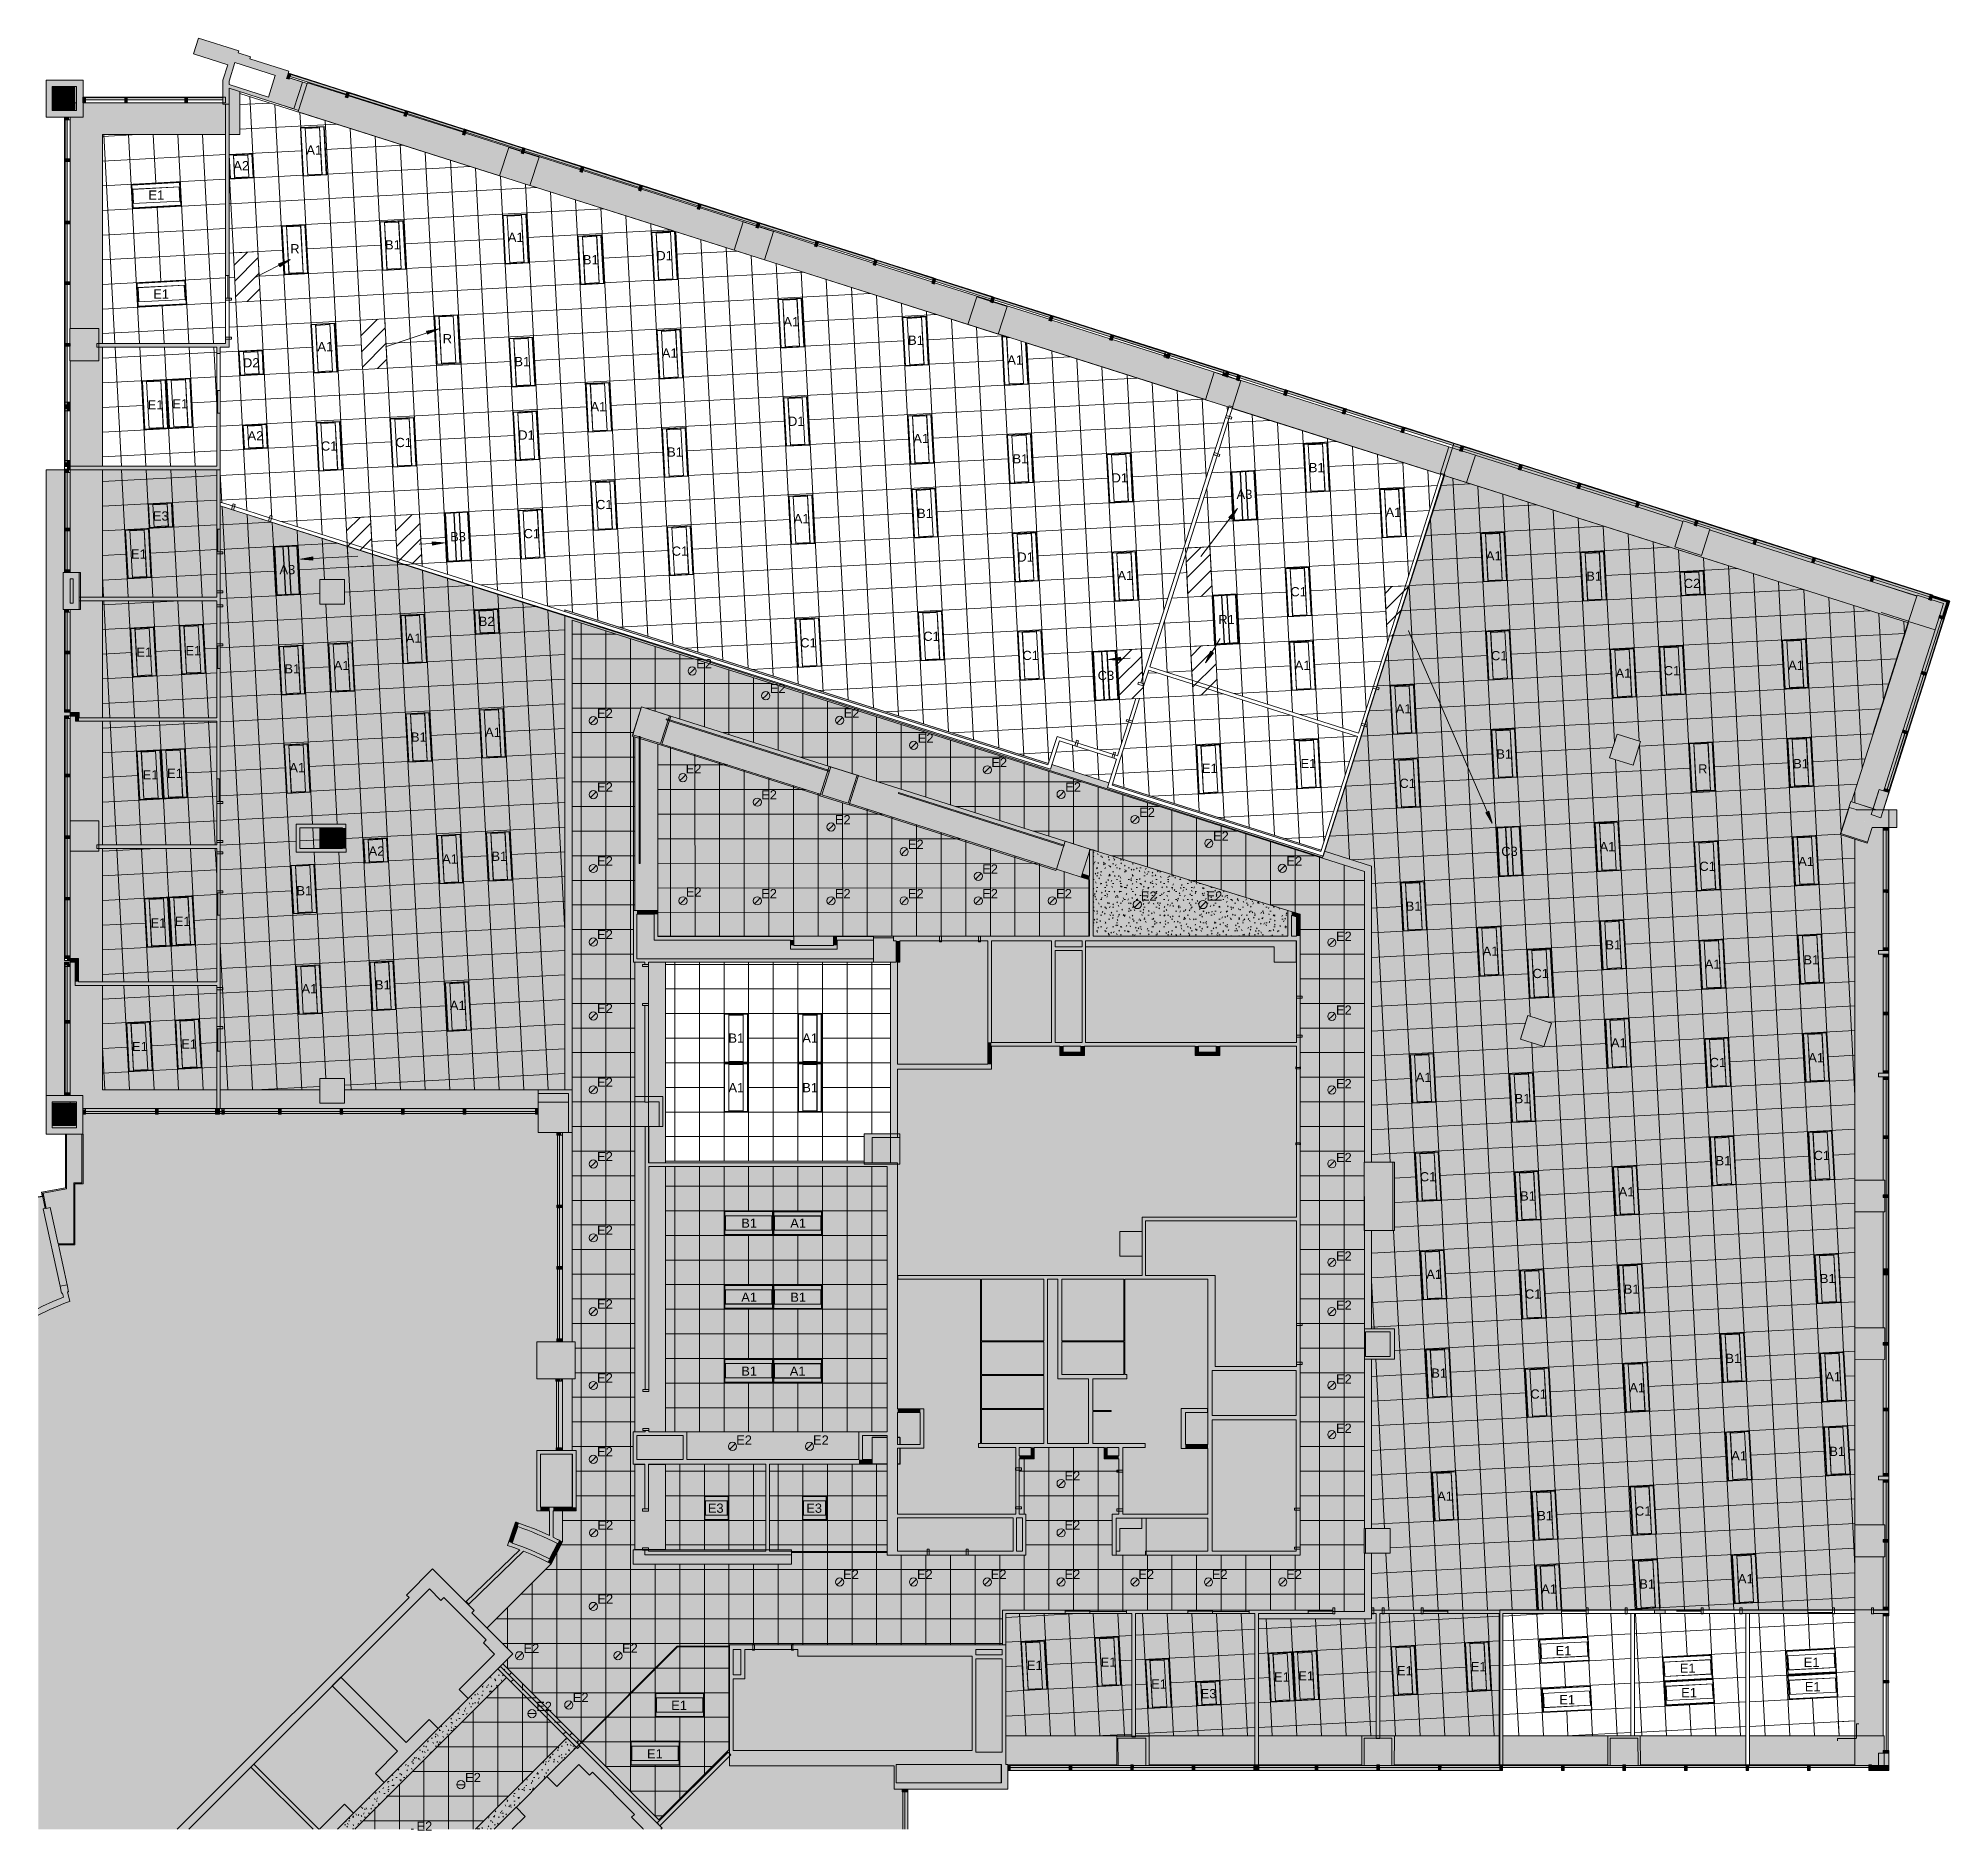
# Model space of a CAD drawing. Header units: inches. Extents: x 385 to 2249, y -1784 to -36.
import ezdxf

# ---------------------------------------------------------------- set-up
doc = ezdxf.new("R2010")
doc.units = ezdxf.units.IN
doc.header["$MEASUREMENT"] = 0
for name, color, linetype, lineweight in [('A-CLNG', 13, 'Continuous', 13), ('A-CLNG-PATT', 13, 'Continuous', 13), ('A-COLS', 52, 'Continuous', 13), ('A-DETL', 90, 'Continuous', 9), ('A-DETL-GENF', 92, 'Continuous', 9), ('A-DETL-THIN', 151, 'Continuous', 9), ('A-DOOR', 31, 'Continuous', 13), ('A-DOOR-FRAM', 31, 'Continuous', 20), ('A-FLOR', 192, 'Continuous', 13), ('A-GLAZ', 151, 'Continuous', 13), ('A-GLAZ-CURT', 52, 'Continuous', 13), ('A-GLAZ-CWMG', 51, 'Continuous', 13), ('A-WALL', 113, 'Continuous', 13), ('A-WALL-PATT', 111, 'Continuous', 13), ('E-LITE-EQPM', 33, 'Continuous', 13), ('E-LITE-EQPM-IDEN', 33, 'Continuous', 9), ('G-ANNO-TEXT', 231, 'Continuous', 9), ('I-WALL', 2, 'Continuous', 13), ('Q-CASE', 31, 'Continuous', 13)]:
    doc.layers.add(name, color=color, linetype=linetype, lineweight=lineweight)
doc.styles.add('Arial', font='arial.ttf', dxfattribs={"height": 9})
pattern_1 = [(0, (0, 0), (15.36, 3.84), [1.267, -10.253, 1.267, -10.253, -61.44]), (0, (0, 0), (15.36, 3.84), [-23.04, 1.267, -21.773, 1.267, -10.253, -26.88]), (0, (0, 0), (15.36, 3.84), [-57.6, 1.267, -6.413, 1.267, -17.933]), (120, (5.76, 1.92), (-11.0055376, 11.38215), [1.267, -10.253, 1.267, -10.253, -61.44]), (120, (5.76, 1.92), (-11.0055376, 11.38215), [-23.04, 1.267, -21.773, 1.267, -10.253, -26.88]), (120, (5.76, 1.92), (-11.0055376, 11.38215), [-57.6, 1.267, -6.413, 1.267, -17.933]), (240, (7.68, 9.6), (-4.3544624, -15.22215), [1.267, -10.253, 1.267, -10.253, -61.44]), (240, (7.68, 9.6), (-4.3544624, -15.22215), [-23.04, 1.267, -21.773, 1.267, -10.253, -26.88]), (240, (7.68, 9.6), (-4.3544624, -15.22215), [-57.6, 1.267, -6.413, 1.267, -17.933])]
pattern_2 = [(45, (0, 0), (-8.01223, 8.01223), [])]

msp = doc.modelspace()

# ---------------------------------------------------------------- texts
at = {"layer": 'E-LITE-EQPM-IDEN', "char_height": 9, "attachment_point": 1, "style": 'Arial'}
for s, insert, width in [('A1', (646.3, -140.5), 18.786), ('A2', (575.1, -155.7), 18.786), ('E1', (492.3, -184.4), 18.786), ('R', (630.6, -236.7), 11.211), ('B1', (723, -232.9), 18.786), ('A1', (842.8, -225.5), 18.786), ('B1', (916, -247.4), 18.786), ('D1', (987.6, -243.4), 19.695), ('E1', (497, -280.9), 18.786), ('A1', (1111.5, -307.9), 18.786), ('A1', (657.1, -332.1), 18.786), ('R', (779.3, -324.4), 11.211), ('B1', (1233.1, -325.9), 18.786), ('D2', (584.5, -347.9), 19.695), ('B1', (849.2, -346.7), 18.786), ('A1', (993, -338.4), 18.786), ('A1', (1329.8, -345.1), 18.786), ('E1', (491.6, -388.9), 18.786), ('E1', (515.7, -387.9), 18.786), ('A1', (923.4, -390.6), 18.786), ('D1', (1116, -404.9), 19.695), ('A2', (589, -419.1), 18.786), ('C1', (733.2, -425.6), 19.695), ('D1', (852.9, -418.3), 19.695), ('A1', (1238.2, -421.7), 18.786), ('C1', (660.5, -429), 19.695), ('B1', (998.1, -434.9), 18.786), ('B1', (1334.9, -441.5), 18.786), ('D1', (1431.5, -460.1), 19.695), ('B1', (1623.9, -450.1), 18.786), ('A3', (1553.4, -476.1), 18.786), ('E3', (496.6, -497.3), 18.786), ('C1', (928.8, -486.1), 19.695), ('A1', (1121.6, -499.8), 18.786), ('B1', (1241.8, -494.7), 18.786), ('A1', (1698.7, -493.6), 18.786), ('B3', (786.5, -517.4), 18.786), ('C1', (858.1, -514.4), 19.695), ('E1', (475.3, -534.4), 18.786), ('C1', (1002.6, -531.5), 19.695), ('D1', (1339.6, -537.3), 19.695), ('A1', (1796.6, -536.1), 18.786), ('A3', (620.1, -549.5), 18.786), ('A1', (1437.3, -555.3), 18.786), ('B1', (1894.4, -555.9), 18.786), ('C1', (1605.9, -571.1), 19.695), ('C2', (1989.5, -563), 19.695), ('B2', (814.4, -600), 18.786), ('C1', (1247.9, -614.5), 19.695), ('R1', (1535.6, -598.2), 19.695), ('E1', (480.6, -630), 18.786), ('E1', (528.4, -628.5), 18.786), ('A1', (743.3, -616.4), 18.786), ('C1', (1127.9, -620.9), 19.695), ('C1', (1344.6, -633.2), 19.695), ('C1', (1801.5, -633.4), 19.695), ('B1', (624.9, -646.3), 18.786), ('A1', (673.1, -643), 18.786), ('E2', (1026.5, -641.3), 18.786), ('A1', (1610.1, -642.9), 18.786), ('A1', (1923, -650.5), 18.786), ('C1', (1970, -648), 19.695), ('A1', (2091.3, -642.9), 18.786), ('E2', (1098.3, -665.4), 18.786), ('C3', (1418, -652.7), 19.695), ('E2', (929.8, -689.6), 18.786), ('E2', (1170.3, -689.4), 18.786), ('A1', (1708.6, -685.3), 18.786), ('A1', (820.6, -708.1), 18.786), ('B1', (748.3, -712.8), 18.786), ('E2', (1242.5, -713.9), 18.786), ('A1', (629.7, -742.6), 18.786), ('E2', (1016.1, -743.8), 18.786), ('E2', (1314.3, -737.6), 18.786), ('E1', (1519.6, -743.3), 18.786), ('E1', (1615.8, -738.6), 18.786), ('B1', (1806.7, -729.3), 18.786), ('R', (2003.5, -743.8), 11.211), ('B1', (2096.2, -738.7), 18.786), ('E1', (486.7, -749.6), 18.786), ('E1', (510.5, -748.2), 18.786), ('E2', (929.8, -761.6), 18.786), ('E2', (1386.3, -761.6), 18.786), ('C1', (1712.2, -757.9), 19.695), ('E2', (1089.8, -769.1), 18.786), ('E2', (1161.7, -793.4), 18.786), ('E2', (1458.4, -786.1), 18.786), ('E2', (1232.9, -817.4), 18.786), ('E2', (1530.4, -809.3), 18.786), ('A1', (1907.4, -819.6), 18.786), ('A2', (707, -823.9), 18.786), ('A1', (778.7, -831.6), 18.786), ('B1', (826.8, -829), 18.786), ('E2', (929.8, -833.6), 18.786), ('E2', (1602, -833.7), 18.786), ('C3', (1811.5, -824.2), 19.695), ('C1', (2004.7, -838.8), 19.695), ('A1', (2101.1, -834.1), 18.786), ('E2', (1305.3, -841.4), 18.786), ('B1', (636.6, -862.6), 18.786), ('E2', (1016.3, -863.9), 18.786), ('E2', (1089.8, -865.4), 18.786), ('E2', (1161.7, -865.4), 18.786), ('E2', (1232.9, -865.4), 18.786), ('E2', (1305.3, -865.4), 18.786), ('E2', (1377.4, -865.4), 18.786), ('E2', (1460.1, -867.8), 18.786), ('E2', (1524.1, -867.8), 18.786), ('E1', (494.4, -894), 18.786), ('E1', (518, -892.5), 18.786), ('B1', (1718.3, -877.7), 18.786), ('E2', (929.8, -905.3), 18.786), ('E2', (1650.3, -907), 18.786), ('A1', (1793.4, -921.5), 18.786), ('B1', (1913, -915.4), 18.786), ('B1', (2106.2, -930), 18.786), ('C1', (1842, -943.3), 19.695), ('A1', (2010, -934.2), 18.786), ('A1', (641.6, -958.2), 18.786), ('B1', (713.2, -954.4), 18.786), ('A1', (786.3, -974.4), 18.786), ('E2', (929.8, -977.3), 18.786), ('E2', (1650.3, -979), 18.786), ('B1', (1057.9, -1006.3), 18.786), ('A1', (1129.9, -1006.3), 18.786), ('E1', (476.3, -1014.5), 18.786), ('E1', (524.3, -1012.1), 18.786), ('A1', (1918.5, -1010.9), 18.786), ('C1', (2014.7, -1030.1), 19.695), ('A1', (2110.9, -1025.4), 18.786), ('E2', (929.8, -1049.3), 18.786), ('A1', (1057.9, -1054.6), 18.786), ('B1', (1129.9, -1054.6), 18.786), ('E2', (1650.3, -1050.7), 18.786), ('A1', (1728.1, -1044.6), 18.786), ('B1', (1824.6, -1065.3), 18.786), ('E2', (929.8, -1121.7), 18.786), ('E2', (1650.3, -1122.7), 18.786), ('B1', (2020.5, -1125.8), 18.786), ('C1', (2116.1, -1120.7), 19.695), ('C1', (1732.1, -1141.5), 19.695), ('B1', (1829.9, -1160.2), 18.786), ('A1', (1926, -1156.1), 18.786), ('B1', (1070.4, -1186.7), 18.786), ('A1', (1118.2, -1186.7), 18.786), ('E2', (929.8, -1193.6), 18.786), ('E2', (1650.3, -1218.7), 18.786), ('A1', (1738.4, -1236.5), 18.786), ('B1', (2122.2, -1240.7), 18.786), ('E2', (929.8, -1265.6), 18.786), ('A1', (1070.4, -1258.9), 18.786), ('B1', (1118.2, -1258.9), 18.786), ('E2', (1650.3, -1266.7), 18.786), ('C1', (1834.6, -1255.8), 19.695), ('B1', (1931, -1251.1), 18.786), ('B1', (2030.1, -1318.6), 18.786), ('E2', (929.8, -1337.6), 18.786), ('B1', (1070.4, -1331), 18.786), ('A1', (1117.7, -1331), 18.786), ('E2', (1650.3, -1338.7), 18.786), ('B1', (1743.3, -1332.9), 18.786), ('A1', (2127.5, -1336.4), 18.786), ('C1', (1839.9, -1353.3), 19.695), ('A1', (1936.4, -1347), 18.786), ('E2', (1650.3, -1386.7), 18.786), ('E2', (929.8, -1409.6), 18.786), ('E2', (1065.4, -1398.2), 18.786), ('E2', (1140.4, -1398.2), 18.786), ('A1', (2035.8, -1413.5), 18.786), ('B1', (2131.4, -1409.2), 18.786), ('E2', (1385.6, -1433.1), 18.786), ('A1', (1749, -1452.9), 18.786), ('E3', (1037.8, -1464.6), 18.786), ('E3', (1133.8, -1464.6), 18.786), ('B1', (1846.6, -1471.8), 18.786), ('C1', (1941.9, -1467.4), 19.695), ('E2', (930.1, -1481.2), 18.786), ('E2', (1385.6, -1481.1), 18.786), ('E2', (1169.7, -1529.1), 18.786), ('E2', (1241.7, -1529.1), 18.786), ('E2', (1313.7, -1529.1), 18.786), ('E2', (1385.6, -1529.1), 18.786), ('E2', (1457.6, -1529.1), 18.786), ('E2', (1529.3, -1529.1), 18.786), ('E2', (1601.8, -1529.1), 18.786), ('A1', (1850.5, -1543.4), 18.786), ('B1', (1946.1, -1538.5), 18.786), ('A1', (2042.3, -1533.4), 18.786), ('E2', (930.1, -1553.1), 18.786), ('E2', (858.1, -1601.2), 18.786), ('E2', (954.1, -1601.1), 18.786), ('E1', (1348.9, -1617.8), 18.786), ('E1', (1420.9, -1614.7), 18.786), ('E1', (1781.8, -1619.1), 18.786), ('E1', (1864.5, -1603.5), 18.786), ('E1', (1985.6, -1620.6), 18.786), ('E1', (2106.5, -1614.9), 18.786), ('E1', (1470.1, -1636), 18.786), ('E1', (1589.9, -1629.2), 18.786), ('E1', (1613.6, -1628.1), 18.786), ('E1', (1709.8, -1623.1), 18.786), ('E1', (2107.5, -1638.7), 18.786), ('E2', (870.4, -1657.9), 18.786), ('E2', (906.1, -1649.2), 18.786), ('E1', (1002.1, -1656.8), 18.786), ('E3', (1518.4, -1645.4), 18.786), ('E1', (1868.1, -1651.3), 18.786), ('E1', (1987, -1644.4), 18.786), ('E1', (978.5, -1704.1), 18.786), ('E2', (801.1, -1727.2), 18.786), ('E2', (753.7, -1774.6), 18.786)]:
    msp.add_mtext(s, dxfattribs=dict(at, insert=insert, width=width))

# ---------------------------------------------------------------- blocks, each defined once
blk = doc.blocks.new('System Panel - Glazed 2-5030408-Level 6 REFLECTED CEILING')
at = {"layer": 'A-GLAZ-CURT', "lineweight": 9}
blk.add_hatch(color=7, dxfattribs=at).paths.add_polyline_path([(-10.3, 0.2), (26.1, 0.2), (26.1, 2.2), (-10.3, 2.2), (-10.3, 1.5)], flags=0)
at = {"layer": 'A-GLAZ-CURT', "color": 8, "lineweight": 20}
for p, q in [((-10.3, 2.2), (26.1, 2.2)), ((26.1, 0.2), (-10.3, 0.2)), ((26.1, 2.2), (26.1, 0.2))]:
    blk.add_line(p, q, dxfattribs=at)
blk = doc.blocks.new('Rectangular Mullion - 2_5_ x 5_ rectangular-5019916-Level 6 REFLECTED CEILING')
at = {"layer": 'A-GLAZ-CWMG', "lineweight": 9}
blk.add_hatch(color=7, dxfattribs=at).paths.add_polyline_path([(-2.5, -2.75), (-2.5, 2.75), (0, 2.75), (0, -2.75)], flags=0)
at = {"layer": 'A-GLAZ-CWMG', "color": 8, "lineweight": 20}
for p, q in [((0, 2.75), (-2.5, 2.75)), ((-2.5, 2.75), (-2.5, -2.75)), ((0, -2.75), (0, 2.75)), ((-2.5, -2.75), (0, -2.75))]:
    blk.add_line(p, q, dxfattribs=at)
blk = doc.blocks.new('Rectangular Mullion - 2_5_ x 5_ rectangular-5030407-Level 6 REFLECTED CEILING')
at = {"layer": 'A-GLAZ-CWMG', "lineweight": 9}
blk.add_line((1232.7, -1782.2), (1232.7, -1745.8), dxfattribs=at)
blk = doc.blocks.new('Walls 10 - Walls 10-5024447-Level 6 REFLECTED CEILING')
at = {"layer": 'A-WALL', "lineweight": 9}
h = blk.add_hatch(color=7, dxfattribs=at)
h.paths.add_polyline_path([(1286.8, -1742.9), (1330.2, -1742.9), (1330.2, -1718.9), (1328.5, -1718.9), (1328.5, -1602.4), (1120.8, -1602.4), (1120.8, -1606.9), (1125.5, -1606.9), (1125.5, -1613.4), (1295.5, -1613.4), (1295.5, -1705.4), (1062.6, -1705.4), (1062.6, -1635.4), (1073.9, -1635.4), (1073.9, -1606.9), (1081.8, -1606.9), (1081.8, -1602.4), (1058.9, -1602.4), (1058.9, -1708.3), (1060.3, -1709.7), (1058.9, -1711.1), (1058.9, -1720.4), (1219.5, -1720.4), (1219.5, -1742.9), (1236.9, -1742.9)], flags=0)
h.paths.add_polyline_path([(1221.5, -1736.9), (1221.5, -1718.9), (1324.2, -1718.9), (1324.2, -1736.9), (1226.7, -1736.9)], flags=0)
h.paths.add_polyline_path([(1299.2, -1706.9), (1299.2, -1615.9), (1324.7, -1615.9), (1324.7, -1706.9), (1306.6, -1706.9)], flags=0)
h.paths.add_polyline_path([(1062.6, -1631.6), (1062.6, -1606.9), (1070.1, -1606.9), (1070.1, -1631.6)], flags=0)
h.paths.add_polyline_path([(1324.7, -1612.2), (1299.2, -1612.2), (1299.2, -1606.9), (1324.7, -1606.9)], flags=0)
at = {"layer": 'A-WALL', "color": 8, "lineweight": 20}
for p, q in [((1058.9, -1720.4), (1058.9, -1602.4)), ((1058.9, -1602.4), (1081.8, -1602.4)), ((1081.8, -1602.4), (1081.8, -1606.9)), ((1120.8, -1606.9), (1120.8, -1602.4)), ((1120.8, -1602.4), (1125.1, -1602.4)), ((1125.1, -1602.4), (1328.5, -1602.4)), ((1328.5, -1602.4), (1328.5, -1718.9)), ((1070.1, -1606.9), (1062.6, -1606.9)), ((1062.6, -1606.9), (1062.6, -1631.6)), ((1070.1, -1631.6), (1070.1, -1606.9)), ((1081.8, -1606.9), (1073.9, -1606.9)), ((1073.9, -1606.9), (1073.9, -1635.4)), ((1125.5, -1606.9), (1120.8, -1606.9)), ((1125.5, -1613.4), (1125.5, -1606.9)), ((1295.5, -1613.4), (1125.5, -1613.4)), ((1295.5, -1705.4), (1295.5, -1613.4)), ((1324.7, -1606.9), (1299.2, -1606.9)), ((1299.2, -1606.9), (1299.2, -1612.2)), ((1299.2, -1612.2), (1324.7, -1612.2)), ((1324.7, -1615.9), (1299.2, -1615.9)), ((1299.2, -1615.9), (1299.2, -1706.9)), ((1324.7, -1612.2), (1324.7, -1606.9)), ((1324.7, -1706.9), (1324.7, -1615.9)), ((1062.6, -1631.6), (1070.1, -1631.6)), ((1073.9, -1635.4), (1062.6, -1635.4)), ((1062.6, -1635.4), (1062.6, -1705.4)), ((1062.6, -1705.4), (1295.5, -1705.4)), ((1299.2, -1706.9), (1324.7, -1706.9)), ((1062.6, -1720.4), (1058.9, -1720.4)), ((1219.5, -1720.4), (1062.6, -1720.4)), ((1219.5, -1742.9), (1219.5, -1720.4)), ((1324.2, -1718.9), (1221.5, -1718.9)), ((1221.5, -1718.9), (1221.5, -1736.9)), ((1324.2, -1736.9), (1324.2, -1718.9)), ((1328.5, -1718.9), (1330.2, -1718.9)), ((1330.2, -1718.9), (1330.2, -1742.9)), ((1330.2, -1742.9), (1219.5, -1742.9)), ((1221.5, -1736.9), (1324.2, -1736.9))]:
    blk.add_line(p, q, dxfattribs=at)
at = {"layer": 'A-WALL', "lineweight": 9}
for p, q in [((1120.8, -1602.4), (1081.8, -1602.4)), ((1081.8, -1606.9), (1120.8, -1606.9))]:
    blk.add_line(p, q, dxfattribs=at)
blk = doc.blocks.new('System Panel - Glazed 2-5104149-Level 6 REFLECTED CEILING')
at = {"layer": 'A-GLAZ-CURT', "lineweight": 9}
blk.add_hatch(color=7, dxfattribs=at).paths.add_polyline_path([(-14.5, 0.2), (28.7, 0.2), (28.7, 2.2), (-28.8, 2.2), (-28.8, 0.2)], flags=0)
at = {"layer": 'A-GLAZ-CURT', "color": 8, "lineweight": 20}
for p, q in [((-28.8, 0.2), (-28.8, 2.2)), ((-28.8, 2.2), (28.7, 2.2)), ((28.7, 0.2), (-28.8, 0.2)), ((28.7, 2.2), (28.7, 0.2))]:
    blk.add_line(p, q, dxfattribs=at)
blk = doc.blocks.new('Rectangular Mullion - 2_5_ x 5_ rectangular-5103979-Level 6 REFLECTED CEILING')
at = {"layer": 'A-GLAZ-CWMG', "lineweight": 9}
blk.add_hatch(color=7, dxfattribs=at).paths.add_polyline_path([(-2.5, 2.7), (-2.5, -2.7), (0, -2.7), (0, 2.7)], flags=0)
at = {"layer": 'A-GLAZ-CWMG', "color": 8, "lineweight": 20}
for p, q in [((-2.5, 2.7), (0, 2.7)), ((-2.5, -2.7), (-2.5, 2.7)), ((0, 2.7), (0, -2.7)), ((0, -2.7), (-2.5, -2.7))]:
    blk.add_line(p, q, dxfattribs=at)
blk = doc.blocks.new('System Panel - Glazed 2-5105823-Level 6 REFLECTED CEILING')
at = {"layer": 'A-GLAZ-CURT', "lineweight": 9}
blk.add_hatch(color=7, dxfattribs=at).paths.add_polyline_path([(-28.7, 0.2), (28.7, 0.2), (28.7, 2.2), (-28.7, 2.2)], flags=0)
at = {"layer": 'A-GLAZ-CURT', "color": 8, "lineweight": 20}
for p, q in [((-28.7, 0.2), (-28.7, 2.2)), ((-28.7, 2.2), (28.7, 2.2)), ((28.7, 0.2), (-28.7, 0.2)), ((28.7, 2.2), (28.7, 0.2))]:
    blk.add_line(p, q, dxfattribs=at)
blk = doc.blocks.new('Rectangular Mullion - 2_5_ x 5_ rectangular-5104493-Level 6 REFLECTED CEILING')
at = {"layer": 'A-GLAZ-CWMG', "lineweight": 9}
blk.add_hatch(color=7, dxfattribs=at).paths.add_polyline_path([(-2.5, 2.7), (0, 2.7), (0, -2.7), (-2.5, -2.7), (-2.5, -2.6)], flags=0)
at = {"layer": 'A-GLAZ-CWMG', "color": 8, "lineweight": 20}
for p, q in [((0, 2.7), (-2.5, 2.7)), ((-2.5, 2.7), (-2.5, -2.7)), ((0, -2.7), (0, 2.7)), ((-2.5, -2.7), (0, -2.7))]:
    blk.add_line(p, q, dxfattribs=at)
blk = doc.blocks.new('System Panel - Glazed 2-5232122-Level 6 REFLECTED CEILING')
at = {"layer": 'A-GLAZ-CURT', "lineweight": 9}
blk.add_hatch(color=7, dxfattribs=at).paths.add_polyline_path([(-15.2, 0.2), (27.5, 0.2), (27.5, 2.2), (-27.5, 2.2), (-27.5, 0.2)], flags=0)
at = {"layer": 'A-GLAZ-CURT', "color": 8, "lineweight": 20}
for p, q in [((-27.5, 0.2), (-27.5, 2.2)), ((-27.5, 2.2), (27.5, 2.2)), ((27.5, 0.2), (-27.5, 0.2)), ((27.5, 2.2), (27.5, 0.2))]:
    blk.add_line(p, q, dxfattribs=at)
blk = doc.blocks.new('System Panel - Glazed 2-5104046-Level 6 REFLECTED CEILING')
at = {"layer": 'A-GLAZ-CURT', "lineweight": 9}
blk.add_hatch(color=7, dxfattribs=at).paths.add_polyline_path([(28.6, 0.2), (28.6, 2.2), (-28.6, 2.2), (-28.6, 0.2), (14.9, 0.2)], flags=0)
at = {"layer": 'A-GLAZ-CURT', "color": 8, "lineweight": 20}
for p, q in [((-28.6, 0.2), (-28.6, 2.2)), ((-28.6, 2.2), (28.6, 2.2)), ((28.6, 0.2), (-28.6, 0.2)), ((28.6, 2.2), (28.6, 0.2))]:
    blk.add_line(p, q, dxfattribs=at)
blk = doc.blocks.new('System Panel - Glazed 2-5105010-Level 6 REFLECTED CEILING')
at = {"layer": 'A-GLAZ-CURT', "lineweight": 9}
blk.add_hatch(color=7, dxfattribs=at).paths.add_polyline_path([(33, 0.3), (33, 2.2), (-33, 2.2), (-33, 0.3), (18.7, 0.3)], flags=0)
at = {"layer": 'A-GLAZ-CURT', "color": 8, "lineweight": 20}
for p, q in [((-33, 0.3), (-33, 2.2)), ((-33, 2.2), (33, 2.2)), ((33, 0.3), (-33, 0.3)), ((33, 2.2), (33, 0.3))]:
    blk.add_line(p, q, dxfattribs=at)
blk = doc.blocks.new('System Panel - Glazed 2-5375402-Level 6 REFLECTED CEILING')
at = {"layer": 'A-GLAZ-CURT', "lineweight": 9}
blk.add_hatch(color=7, dxfattribs=at).paths.add_polyline_path([(31.4, 2.2), (-31.4, 2.2), (-31.4, 0.3), (31.4, 0.3), (31.4, 2.1)], flags=0)
at = {"layer": 'A-GLAZ-CURT', "color": 8, "lineweight": 20}
for p, q in [((-31.4, 0.3), (-31.4, 2.2)), ((-31.4, 2.2), (31.4, 2.2)), ((31.4, 0.3), (-31.4, 0.3)), ((31.4, 2.2), (31.4, 0.3))]:
    blk.add_line(p, q, dxfattribs=at)
blk = doc.blocks.new('System Panel - Glazed 2-5375404-Level 6 REFLECTED CEILING')
at = {"layer": 'A-GLAZ-CURT', "color": 8, "lineweight": 20}
for p, q in [((-31.8, 0.2), (-31.8, 2.2)), ((-31.8, 2.2), (31.8, 2.2)), ((31.8, 0.2), (-31.8, 0.2)), ((31.8, 2.2), (31.8, 0.2))]:
    blk.add_line(p, q, dxfattribs=at)
blk = doc.blocks.new('System Panel - Glazed 2-5375664-Level 6 REFLECTED CEILING')
at = {"layer": 'A-GLAZ-CURT', "lineweight": 9}
blk.add_hatch(color=7, dxfattribs=at).paths.add_polyline_path([(27.9, 2.2), (-27.9, 2.2), (-27.9, 0.3), (27.9, 0.3), (27.9, 2.1)], flags=0)
at = {"layer": 'A-GLAZ-CURT', "color": 8, "lineweight": 20}
for p, q in [((-27.9, 0.3), (-27.9, 2.2)), ((-27.9, 2.2), (27.9, 2.2)), ((27.9, 0.3), (-27.9, 0.3)), ((27.9, 2.2), (27.9, 0.3))]:
    blk.add_line(p, q, dxfattribs=at)
blk = doc.blocks.new('System Panel - Glazed 2-5375666-Level 6 REFLECTED CEILING')
at = {"layer": 'A-GLAZ-CURT', "lineweight": 9}
blk.add_hatch(color=7, dxfattribs=at).paths.add_polyline_path([(30.6, 2.1), (30.6, 2.2), (-30.6, 2.2), (-30.6, 0.2), (30.6, 0.2)], flags=0)
at = {"layer": 'A-GLAZ-CURT', "color": 8, "lineweight": 20}
for p, q in [((-30.6, 0.2), (-30.6, 2.2)), ((-30.6, 2.2), (30.6, 2.2)), ((30.6, 0.2), (-30.6, 0.2)), ((30.6, 2.2), (30.6, 0.2))]:
    blk.add_line(p, q, dxfattribs=at)
blk = doc.blocks.new('System Panel - Glazed 2-5104492-Level 6 REFLECTED CEILING')
at = {"layer": 'A-GLAZ-CURT', "lineweight": 9}
blk.add_hatch(color=7, dxfattribs=at).paths.add_polyline_path([(30.7, 2.1), (30.7, 2.3), (-30.8, 2.3), (-30.8, 0.3), (30.7, 0.3)], flags=0)
at = {"layer": 'A-GLAZ-CURT', "color": 8, "lineweight": 20}
for p, q in [((-30.8, 0.3), (-30.8, 2.3)), ((-30.8, 2.3), (30.7, 2.3)), ((30.7, 0.3), (-30.8, 0.3)), ((30.7, 2.3), (30.7, 0.3))]:
    blk.add_line(p, q, dxfattribs=at)
blk = doc.blocks.new('System Panel - Glazed 2-5439381-Level 6 REFLECTED CEILING')
at = {"layer": 'A-GLAZ-CURT', "color": 8, "lineweight": 20}
for p, q in [((-33, 0.25), (-33, 2.25)), ((-33, 2.25), (33, 2.25)), ((33, 0.25), (-33, 0.25)), ((33, 2.25), (33, 0.25))]:
    blk.add_line(p, q, dxfattribs=at)
blk = doc.blocks.new('System Panel - Glazed 2-5104264-Level 6 REFLECTED CEILING')
at = {"layer": 'A-GLAZ-CURT', "lineweight": 9}
blk.add_hatch(color=7, dxfattribs=at).paths.add_polyline_path([(34.7, 0.3), (34.7, 2.2), (-34.8, 2.2), (-34.8, 0.3), (23.5, 0.3)], flags=0)
at = {"layer": 'A-GLAZ-CURT', "color": 8, "lineweight": 20}
for p, q in [((-34.8, 0.3), (-34.8, 2.2)), ((-34.8, 2.2), (34.7, 2.2)), ((34.7, 0.3), (-34.8, 0.3)), ((34.7, 2.2), (34.7, 0.3))]:
    blk.add_line(p, q, dxfattribs=at)
blk = doc.blocks.new('Rectangular Mullion - 2_5_ x 5_ rectangular-5103978-Level 6 REFLECTED CEILING')
at = {"layer": 'A-GLAZ-CWMG', "lineweight": 9}
blk.add_hatch(color=7, dxfattribs=at).paths.add_polyline_path([(0, -2.1), (0, -2.8), (-2.5, -2.8), (-2.5, 2.7), (0, 2.7), (0, -0.3)], flags=0)
at = {"layer": 'A-GLAZ-CWMG', "color": 8, "lineweight": 20}
for p, q in [((0, 2.7), (-2.5, 2.7)), ((-2.5, 2.7), (-2.5, -2.8)), ((0, -2.8), (0, 2.7)), ((-2.5, -2.8), (0, -2.8))]:
    blk.add_line(p, q, dxfattribs=at)
blk = doc.blocks.new('System Panel - Glazed 2-5104198-Level 6 REFLECTED CEILING')
at = {"layer": 'A-GLAZ-CURT', "lineweight": 9}
blk.add_hatch(color=7, dxfattribs=at).paths.add_polyline_path([(27.5, 2.1), (27.5, 2.2), (-27.5, 2.2), (-27.5, 0.2), (27.5, 0.2)], flags=0)
at = {"layer": 'A-GLAZ-CURT', "color": 8, "lineweight": 20}
for p, q in [((-27.5, 0.2), (-27.5, 2.2)), ((-27.5, 2.2), (27.5, 2.2)), ((27.5, 0.2), (-27.5, 0.2)), ((27.5, 2.2), (27.5, 0.2))]:
    blk.add_line(p, q, dxfattribs=at)
blk = doc.blocks.new('System Panel - Glazed 2-5376062-Level 6 REFLECTED CEILING')
at = {"layer": 'A-GLAZ-CURT', "lineweight": 9}
blk.add_hatch(color=7, dxfattribs=at).paths.add_polyline_path([(27.5, 0.2), (27.5, 2.2), (-27.5, 2.2), (-27.5, 0.2), (-21.6, 0.2)], flags=0)
at = {"layer": 'A-GLAZ-CURT', "color": 8, "lineweight": 20}
for p, q in [((-27.5, 0.2), (-27.5, 2.2)), ((-27.5, 2.2), (27.5, 2.2)), ((27.5, 0.2), (-27.5, 0.2)), ((27.5, 2.2), (27.5, 0.2))]:
    blk.add_line(p, q, dxfattribs=at)
blk = doc.blocks.new('System Panel - Glazed 2-5376064-Level 6 REFLECTED CEILING')
at = {"layer": 'A-GLAZ-CURT', "lineweight": 9}
blk.add_hatch(color=7, dxfattribs=at).paths.add_polyline_path([(27.2, 2.1), (27.2, 2.2), (-27.2, 2.2), (-27.2, 0.3), (27.2, 0.3)], flags=0)
at = {"layer": 'A-GLAZ-CURT', "color": 8, "lineweight": 20}
for p, q in [((-27.2, 0.3), (-27.2, 2.2)), ((-27.2, 2.2), (27.2, 2.2)), ((27.2, 0.3), (-27.2, 0.3)), ((27.2, 2.2), (27.2, 0.3))]:
    blk.add_line(p, q, dxfattribs=at)
blk = doc.blocks.new('System Panel - Glazed 2-5376243-Level 6 REFLECTED CEILING')
at = {"layer": 'A-GLAZ-CURT', "lineweight": 9}
blk.add_hatch(color=7, dxfattribs=at).paths.add_polyline_path([(27.1, 2.1), (27.1, 2.2), (-27.1, 2.2), (-27.1, 0.2), (27.1, 0.2)], flags=0)
at = {"layer": 'A-GLAZ-CURT', "color": 8, "lineweight": 20}
for p, q in [((-27.1, 0.2), (-27.1, 2.2)), ((-27.1, 2.2), (27.1, 2.2)), ((27.1, 0.2), (-27.1, 0.2)), ((27.1, 2.2), (27.1, 0.2))]:
    blk.add_line(p, q, dxfattribs=at)
blk = doc.blocks.new('System Panel - Glazed 2-5105321-Level 6 REFLECTED CEILING')
at = {"layer": 'A-GLAZ-CURT', "lineweight": 9}
blk.add_hatch(color=7, dxfattribs=at).paths.add_polyline_path([(29, 0.3), (29, 2.2), (-29, 2.2), (-29, 0.3), (18.2, 0.3)], flags=0)
at = {"layer": 'A-GLAZ-CURT', "color": 8, "lineweight": 20}
for p, q in [((-29, 0.3), (-29, 2.2)), ((-29, 2.2), (29, 2.2)), ((29, 0.3), (-29, 0.3)), ((29, 2.2), (29, 0.3))]:
    blk.add_line(p, q, dxfattribs=at)
blk = doc.blocks.new('Walls 14 - Walls 14-5031425-Level 6 REFLECTED CEILING')
at = {"layer": 'A-WALL', "lineweight": 9}
blk.add_hatch(color=7, dxfattribs=at).paths.add_polyline_path([(2181.7, -805.6), (2197.4, -805.6), (2197.4, -788.1), (2184.2, -788.1), (2181.6, -795.9), (2172.1, -792.9), (2173.7, -788.1), (2157.6, -788.1), (2157.4, -789.4), (2174.7, -795.1), (2171.6, -805.6), (2179.9, -805.6)], flags=0)
at = {"layer": 'A-WALL', "color": 8, "lineweight": 20}
for p, q in [((2157.6, -788.1), (2157.6, -788.1)), ((2157.6, -788.1), (2184.2, -788.1)), ((2184.2, -788.1), (2197.4, -788.1)), ((2197.4, -788.1), (2197.4, -805.6)), ((2197.4, -805.6), (2173.2, -805.6))]:
    blk.add_line(p, q, dxfattribs=at)
blk = doc.blocks.new('System Panel - Glazed 2-5105454-Level 6 REFLECTED CEILING')
at = {"layer": 'A-GLAZ-CURT', "color": 8, "lineweight": 20}
for p, q in [((-28.7, 0.2), (-28.7, 2.2)), ((-28.7, 2.2), (28.7, 2.2)), ((28.7, 0.2), (-28.7, 0.2)), ((28.7, 2.2), (28.7, 0.2))]:
    blk.add_line(p, q, dxfattribs=at)
blk = doc.blocks.new('System Panel - Glazed 2-5105603-Level 6 REFLECTED CEILING')
at = {"layer": 'A-GLAZ-CURT', "lineweight": 9}
blk.add_hatch(color=7, dxfattribs=at).paths.add_polyline_path([(28.8, 2.2), (-28.8, 2.2), (-28.8, 0.2), (28.8, 0.2)], flags=0)
at = {"layer": 'A-GLAZ-CURT', "color": 8, "lineweight": 20}
for p, q in [((-28.8, 0.2), (-28.8, 2.2)), ((-28.8, 2.2), (28.8, 2.2)), ((28.8, 0.2), (-28.8, 0.2)), ((28.8, 2.2), (28.8, 0.2))]:
    blk.add_line(p, q, dxfattribs=at)
blk = doc.blocks.new('System Panel - Glazed 2-5131211-Level 6 REFLECTED CEILING')
at = {"layer": 'A-GLAZ-CURT', "lineweight": 9}
blk.add_hatch(color=7, dxfattribs=at).paths.add_polyline_path([(28.7, 2.3), (-28.7, 2.3), (-28.7, 0.3), (28.7, 0.3)], flags=0)
at = {"layer": 'A-GLAZ-CURT', "color": 8, "lineweight": 20}
for p, q in [((-28.7, 0.3), (-28.7, 2.3)), ((-28.7, 2.3), (28.7, 2.3)), ((28.7, 0.3), (-28.7, 0.3)), ((28.7, 2.3), (28.7, 0.3))]:
    blk.add_line(p, q, dxfattribs=at)
blk = doc.blocks.new('System Panel - Glazed 2-5026264-Level 6 REFLECTED CEILING')
at = {"layer": 'A-GLAZ-CURT', "lineweight": 9}
blk.add_hatch(color=7, dxfattribs=at).paths.add_polyline_path([(28.7, 0.2), (28.7, 2.2), (-28.8, 2.2), (-28.8, 0.2), (22.8, 0.2)], flags=0)
at = {"layer": 'A-GLAZ-CURT', "color": 8, "lineweight": 20}
for p, q in [((-28.8, 2.2), (28.7, 2.2)), ((-28.8, 0.2), (-28.8, 2.2)), ((28.7, 0.2), (-28.8, 0.2)), ((28.7, 2.2), (28.7, 0.2))]:
    blk.add_line(p, q, dxfattribs=at)
blk = doc.blocks.new('Rectangular Mullion - 2_5_ x 5_ rectangular-5019623-Level 6 REFLECTED CEILING')
at = {"layer": 'A-GLAZ-CWMG', "lineweight": 9}
blk.add_hatch(color=7, dxfattribs=at).paths.add_polyline_path([(0, 1.8), (0, -2.8), (-2.5, -2.8), (-2.5, 1.8), (-1.1, 1.8)], flags=0)
at = {"layer": 'A-GLAZ-CWMG', "color": 8, "lineweight": 20}
for p, q in [((0, 2.7), (-2.5, 2.7)), ((-2.5, 2.7), (-2.5, -2.8)), ((0, -2.8), (0, 2.7)), ((-2.5, -2.8), (0, -2.8))]:
    blk.add_line(p, q, dxfattribs=at)
blk = doc.blocks.new('Rectangular Mullion - 2_5_ x 5_ rectangular-5014580-Level 6 REFLECTED CEILING')
at = {"layer": 'A-GLAZ-CWMG', "lineweight": 9}
for p, q in [((2175.2, -560.8), (2230, -578.2)), ((2178.8, -567.7), (2216.7, -579.7))]:
    blk.add_line(p, q, dxfattribs=at)
blk = doc.blocks.new('Rectangular Mullion - 2_5_ x 5_ rectangular-5019624-Level 6 REFLECTED CEILING')
at = {"layer": 'A-GLAZ-CWMG', "lineweight": 9}
blk.add_hatch(color=7, dxfattribs=at).paths.add_polyline_path([(-2.5, 2.7), (-2.5, -2.8), (0, -2.8), (0, 2.7), (-1.6, 2.7)], flags=0)
at = {"layer": 'A-GLAZ-CWMG', "color": 8, "lineweight": 20}
for p, q in [((-2.5, 2.7), (0, 2.7)), ((-2.5, -2.8), (-2.5, 2.7)), ((0, 2.7), (0, -2.8)), ((0, -2.8), (-2.5, -2.8))]:
    blk.add_line(p, q, dxfattribs=at)
blk = doc.blocks.new('Rectangular Mullion - 2_5_ x 5_ rectangular-V1-Level 6 REFLECTED CEILING')
at = {"layer": 'A-GLAZ-CWMG', "lineweight": 9}
blk.add_line((2118, -542.6), (2172.8, -560), dxfattribs=at)
blk = doc.blocks.new('System Panel - Glazed 2-5033996-Level 6 REFLECTED CEILING')
at = {"layer": 'A-GLAZ-CURT', "lineweight": 9}
blk.add_hatch(color=7, dxfattribs=at).paths.add_polyline_path([(28.8, 0.3), (28.7, 2.3), (-28.8, 2.3), (-28.8, 0.3), (28.7, 0.3)], flags=0)
at = {"layer": 'A-GLAZ-CURT', "color": 8, "lineweight": 20}
for p, q in [((-28.8, 0.3), (-28.8, 2.3)), ((-28.8, 2.3), (28.8, 2.3)), ((28.8, 0.3), (-28.8, 0.3)), ((28.8, 2.3), (28.8, 0.3))]:
    blk.add_line(p, q, dxfattribs=at)
blk = doc.blocks.new('Rectangular Mullion - 2_5_ x 5_ rectangular-V2-Level 6 REFLECTED CEILING')
at = {"layer": 'A-GLAZ-CWMG', "lineweight": 9}
blk.add_line((2060.8, -524.5), (2115.6, -541.9), dxfattribs=at)
blk = doc.blocks.new('System Panel - Glazed 2-5034117-Level 6 REFLECTED CEILING')
at = {"layer": 'A-GLAZ-CURT', "lineweight": 9}
blk.add_hatch(color=7, dxfattribs=at).paths.add_polyline_path([(28.7, 0.3), (28.7, 2.2), (-28.7, 2.2), (-28.7, 0.3), (27.8, 0.3)], flags=0)
at = {"layer": 'A-GLAZ-CURT', "color": 8, "lineweight": 20}
for p, q in [((-28.7, 0.3), (-28.7, 2.2)), ((-28.7, 2.2), (28.7, 2.2)), ((28.7, 0.3), (-28.7, 0.3)), ((28.7, 2.2), (28.7, 0.3))]:
    blk.add_line(p, q, dxfattribs=at)
blk = doc.blocks.new('Rectangular Mullion - 2_5_ x 5_ rectangular-V3-Level 6 REFLECTED CEILING')
at = {"layer": 'A-GLAZ-CWMG', "lineweight": 9}
blk.add_line((2003.6, -506.3), (2058.5, -523.7), dxfattribs=at)
blk = doc.blocks.new('System Panel - Glazed 2-5034681-Level 6 REFLECTED CEILING')
at = {"layer": 'A-GLAZ-CURT', "lineweight": 9}
blk.add_hatch(color=7, dxfattribs=at).paths.add_polyline_path([(28.7, 0.2), (28.7, 2.2), (-28.7, 2.2), (-28.7, 0.2), (27.8, 0.2)], flags=0)
at = {"layer": 'A-GLAZ-CURT', "color": 8, "lineweight": 20}
for p, q in [((-28.7, 0.2), (-28.7, 2.2)), ((-28.7, 2.2), (28.7, 2.2)), ((28.7, 0.2), (-28.7, 0.2)), ((28.7, 2.2), (28.7, 0.2))]:
    blk.add_line(p, q, dxfattribs=at)
blk = doc.blocks.new('Rectangular Mullion - 2_5_ x 5_ rectangular-V4-Level 6 REFLECTED CEILING')
at = {"layer": 'A-GLAZ-CWMG', "lineweight": 9}
blk.add_line((1889.3, -470.1), (1944.1, -487.4), dxfattribs=at)
blk = doc.blocks.new('System Panel - Glazed 2-5034848-Level 6 REFLECTED CEILING')
at = {"layer": 'A-GLAZ-CURT', "lineweight": 9}
blk.add_hatch(color=7, dxfattribs=at).paths.add_polyline_path([(28.7, 0.3), (28.7, 2.3), (-28.8, 2.3), (-28.8, 0.3), (28.7, 0.3)], flags=0)
at = {"layer": 'A-GLAZ-CURT', "color": 8, "lineweight": 20}
for p, q in [((-28.8, 0.3), (-28.8, 2.3)), ((-28.8, 2.3), (28.7, 2.3)), ((28.7, 0.3), (-28.8, 0.3)), ((28.7, 2.3), (28.7, 0.3))]:
    blk.add_line(p, q, dxfattribs=at)
blk = doc.blocks.new('Rectangular Mullion - 2_5_ x 5_ rectangular-V5-Level 6 REFLECTED CEILING')
at = {"layer": 'A-GLAZ-CWMG', "lineweight": 9}
blk.add_line((1832.1, -451.9), (1886.9, -469.3), dxfattribs=at)
blk = doc.blocks.new('System Panel - Glazed 2-5035148-Level 6 REFLECTED CEILING')
at = {"layer": 'A-GLAZ-CURT', "lineweight": 9}
blk.add_hatch(color=7, dxfattribs=at).paths.add_polyline_path([(28.7, 0.3), (28.7, 2.2), (-28.7, 2.2), (-28.7, 0.3), (27.8, 0.3)], flags=0)
at = {"layer": 'A-GLAZ-CURT', "color": 8, "lineweight": 20}
for p, q in [((-28.7, 0.3), (-28.7, 2.2)), ((-28.7, 2.2), (28.7, 2.2)), ((28.7, 0.3), (-28.7, 0.3)), ((28.7, 2.2), (28.7, 0.3))]:
    blk.add_line(p, q, dxfattribs=at)
blk = doc.blocks.new('Rectangular Mullion - 2_5_ x 5_ rectangular-V6-Level 6 REFLECTED CEILING')
at = {"layer": 'A-GLAZ-CWMG', "lineweight": 9}
blk.add_line((1774.9, -433.8), (1829.7, -451.1), dxfattribs=at)
blk = doc.blocks.new('System Panel - Glazed 2-5035313-Level 6 REFLECTED CEILING')
at = {"layer": 'A-GLAZ-CURT', "lineweight": 9}
blk.add_hatch(color=7, dxfattribs=at).paths.add_polyline_path([(28.8, 0.3), (28.8, 2.2), (-28.8, 2.2), (-28.8, 0.3), (24.8, 0.3)], flags=0)
at = {"layer": 'A-GLAZ-CURT', "color": 8, "lineweight": 20}
for p, q in [((-28.8, 0.3), (-28.8, 2.2)), ((-28.8, 2.2), (28.8, 2.2)), ((28.8, 0.3), (-28.8, 0.3)), ((28.8, 2.2), (28.8, 0.3))]:
    blk.add_line(p, q, dxfattribs=at)
blk = doc.blocks.new('Rectangular Mullion - 2_5_ x 5_ rectangular-V7-Level 6 REFLECTED CEILING')
at = {"layer": 'A-GLAZ-CWMG', "lineweight": 9}
blk.add_line((1717.7, -415.6), (1772.5, -433), dxfattribs=at)
blk = doc.blocks.new('System Panel - Glazed 2-5035464-Level 6 REFLECTED CEILING')
at = {"layer": 'A-GLAZ-CURT', "lineweight": 9}
blk.add_hatch(color=7, dxfattribs=at).paths.add_polyline_path([(28.7, 0.3), (28.7, 2.2), (-28.7, 2.2), (-28.7, 0.3), (27.8, 0.3)], flags=0)
at = {"layer": 'A-GLAZ-CURT', "color": 8, "lineweight": 20}
for p, q in [((-28.7, 0.3), (-28.7, 2.2)), ((-28.7, 2.2), (28.7, 2.2)), ((28.7, 0.3), (-28.7, 0.3)), ((28.7, 2.2), (28.7, 0.3))]:
    blk.add_line(p, q, dxfattribs=at)
blk = doc.blocks.new('Rectangular Mullion - 2_5_ x 5_ rectangular-V8-Level 6 REFLECTED CEILING')
at = {"layer": 'A-GLAZ-CWMG', "lineweight": 9}
blk.add_line((1660.5, -397.5), (1715.3, -414.9), dxfattribs=at)
blk = doc.blocks.new('System Panel - Glazed 2-5035624-Level 6 REFLECTED CEILING')
at = {"layer": 'A-GLAZ-CURT', "lineweight": 9}
blk.add_hatch(color=7, dxfattribs=at).paths.add_polyline_path([(28.7, 0.2), (28.7, 2.2), (-28.8, 2.2), (-28.8, 0.2), (28.7, 0.2)], flags=0)
at = {"layer": 'A-GLAZ-CURT', "color": 8, "lineweight": 20}
for p, q in [((-28.8, 0.2), (-28.8, 2.2)), ((-28.8, 2.2), (28.7, 2.2)), ((28.7, 0.2), (-28.8, 0.2)), ((28.7, 2.2), (28.7, 0.2))]:
    blk.add_line(p, q, dxfattribs=at)
blk = doc.blocks.new('Rectangular Mullion - 2_5_ x 5_ rectangular-V9-Level 6 REFLECTED CEILING')
at = {"layer": 'A-GLAZ-CWMG', "lineweight": 9}
blk.add_line((1603.3, -379.3), (1658.1, -396.7), dxfattribs=at)
blk = doc.blocks.new('System Panel - Glazed 2-5035862-Level 6 REFLECTED CEILING')
at = {"layer": 'A-GLAZ-CURT', "lineweight": 9}
blk.add_hatch(color=7, dxfattribs=at).paths.add_polyline_path([(28.8, 0.2), (28.8, 2.2), (-19.7, 2.2), (-19.7, 0.2), (15.4, 0.2)], flags=0)
at = {"layer": 'A-GLAZ-CURT', "color": 8, "lineweight": 20}
for p, q in [((-28.8, 0.2), (-28.8, 2.2)), ((-28.8, 2.2), (28.8, 2.2)), ((28.8, 0.2), (-28.8, 0.2)), ((28.8, 2.2), (28.8, 0.2))]:
    blk.add_line(p, q, dxfattribs=at)
blk = doc.blocks.new('Rectangular Mullion - 2_5_ x 5_ rectangular-V10-Level 6 REFLECTED CEILING')
at = {"layer": 'A-GLAZ-CWMG', "lineweight": 9}
for p, q in [((1546.1, -361.2), (1554.8, -363.9)), ((1557.2, -364.7), (1600.9, -378.6))]:
    blk.add_line(p, q, dxfattribs=at)
blk = doc.blocks.new('System Panel - Glazed 2-5036060-Level 6 REFLECTED CEILING')
at = {"layer": 'A-GLAZ-CURT', "color": 8, "lineweight": 20}
for p, q in [((-28.8, 0.3), (-28.8, 2.3)), ((-28.8, 2.3), (28.8, 2.3)), ((28.8, 0.3), (-28.8, 0.3)), ((28.8, 2.3), (28.8, 0.3))]:
    blk.add_line(p, q, dxfattribs=at)
blk = doc.blocks.new('Rectangular Mullion - 2_5_ x 5_ rectangular-V11-Level 6 REFLECTED CEILING')
at = {"layer": 'A-GLAZ-CWMG', "lineweight": 9}
blk.add_line((1488.9, -343), (1541.4, -359.7), dxfattribs=at)
blk = doc.blocks.new('System Panel - Glazed 2-5327704-Level 6 REFLECTED CEILING')
at = {"layer": 'A-GLAZ-CURT', "lineweight": 9}
blk.add_hatch(color=7, dxfattribs=at).paths.add_polyline_path([(63.5, 0.3), (63.5, 2.2), (-63.5, 2.2), (-63.5, 0.3), (-27.5, 0.3)], flags=0)
at = {"layer": 'A-GLAZ-CURT', "color": 8, "lineweight": 20}
for p, q in [((-63.5, 0.3), (-63.5, 2.2)), ((-63.5, 2.2), (63.5, 2.2)), ((63.5, 0.3), (-63.5, 0.3)), ((63.5, 2.2), (63.5, 0.3))]:
    blk.add_line(p, q, dxfattribs=at)
blk = doc.blocks.new('Rectangular Mullion - 2_5_ x 5_ rectangular-5327703-Level 6 REFLECTED CEILING')
at = {"layer": 'A-GLAZ-CWMG', "lineweight": 9}
for p, q in [((1433.7, -325.5), (1484.2, -341.5)), ((1488.9, -343), (1541.4, -359.7)), ((1546.1, -361.2), (1554.8, -363.9))]:
    blk.add_line(p, q, dxfattribs=at)
blk = doc.blocks.new('System Panel - Glazed 2-5036250-Level 6 REFLECTED CEILING')
at = {"layer": 'A-GLAZ-CURT', "lineweight": 9}
blk.add_hatch(color=7, dxfattribs=at).paths.add_polyline_path([(29.7, 0.2), (29.7, 2.2), (-29.7, 2.2), (-29.7, 0.2), (28.8, 0.2)], flags=0)
at = {"layer": 'A-GLAZ-CURT', "color": 8, "lineweight": 20}
for p, q in [((-29.7, 0.2), (-29.7, 2.2)), ((-29.7, 2.2), (29.7, 2.2)), ((29.7, 0.2), (-29.7, 0.2)), ((29.7, 2.2), (29.7, 0.2))]:
    blk.add_line(p, q, dxfattribs=at)
blk = doc.blocks.new('Rectangular Mullion - 2_5_ x 5_ rectangular-5036249-Level 6 REFLECTED CEILING')
at = {"layer": 'A-GLAZ-CWMG', "lineweight": 9}
blk.add_line((1374.6, -306.7), (1431.3, -324.7), dxfattribs=at)
blk = doc.blocks.new('System Panel - Glazed 2-5036446-Level 6 REFLECTED CEILING')
at = {"layer": 'A-GLAZ-CURT', "lineweight": 9}
blk.add_hatch(color=7, dxfattribs=at).paths.add_polyline_path([(28.8, 0.3), (28.8, 2.2), (-28.8, 2.2), (-28.8, 0.3), (27.8, 0.3)], flags=0)
at = {"layer": 'A-GLAZ-CURT', "color": 8, "lineweight": 20}
for p, q in [((-28.8, 2.2), (28.8, 2.2)), ((-28.8, 0.3), (-28.8, 2.2)), ((28.8, 0.3), (-28.8, 0.3)), ((28.8, 2.2), (28.8, 0.3))]:
    blk.add_line(p, q, dxfattribs=at)
blk = doc.blocks.new('Rectangular Mullion - 2_5_ x 5_ rectangular-V12-Level 6 REFLECTED CEILING')
at = {"layer": 'A-GLAZ-CWMG', "lineweight": 9}
blk.add_line((1317.4, -288.6), (1372.2, -306), dxfattribs=at)
blk = doc.blocks.new('System Panel - Glazed 2-5036779-Level 6 REFLECTED CEILING')
at = {"layer": 'A-GLAZ-CURT', "lineweight": 9}
blk.add_hatch(color=7, dxfattribs=at).paths.add_polyline_path([(28.7, 0.3), (28.7, 2.3), (-28.7, 2.3), (-28.7, 0.3), (27.8, 0.3)], flags=0)
at = {"layer": 'A-GLAZ-CURT', "color": 8, "lineweight": 20}
for p, q in [((-28.7, 0.3), (-28.7, 2.3)), ((-28.7, 2.3), (28.7, 2.3)), ((28.7, 0.3), (-28.7, 0.3)), ((28.7, 2.3), (28.7, 0.3))]:
    blk.add_line(p, q, dxfattribs=at)
blk = doc.blocks.new('Rectangular Mullion - 2_5_ x 5_ rectangular-V13-Level 6 REFLECTED CEILING')
at = {"layer": 'A-GLAZ-CWMG', "lineweight": 9}
blk.add_line((1203, -252.3), (1257.8, -269.7), dxfattribs=at)
blk = doc.blocks.new('System Panel - Glazed 2-5036977-Level 6 REFLECTED CEILING')
at = {"layer": 'A-GLAZ-CURT', "lineweight": 9}
blk.add_hatch(color=7, dxfattribs=at).paths.add_polyline_path([(28.8, 0.3), (28.8, 2.2), (-28.8, 2.2), (-28.8, 0.3), (-6.2, 0.3)], flags=0)
at = {"layer": 'A-GLAZ-CURT', "color": 8, "lineweight": 20}
for p, q in [((-28.8, 0.3), (-28.8, 2.2)), ((-28.8, 2.2), (28.8, 2.2)), ((28.8, 0.3), (-28.8, 0.3)), ((28.8, 2.2), (28.8, 0.3))]:
    blk.add_line(p, q, dxfattribs=at)
blk = doc.blocks.new('Rectangular Mullion - 2_5_ x 5_ rectangular-V14-Level 6 REFLECTED CEILING')
at = {"layer": 'A-GLAZ-CWMG', "lineweight": 9}
blk.add_line((1145.8, -234.2), (1200.6, -251.5), dxfattribs=at)
blk = doc.blocks.new('System Panel - Glazed 2-5037066-Level 6 REFLECTED CEILING')
at = {"layer": 'A-GLAZ-CURT', "lineweight": 9}
blk.add_hatch(color=7, dxfattribs=at).paths.add_polyline_path([(28.7, 0.2), (28.7, 2.2), (-28.7, 2.2), (-28.7, 0.2), (27.8, 0.2)], flags=0)
at = {"layer": 'A-GLAZ-CURT', "color": 8, "lineweight": 20}
for p, q in [((-28.7, 0.2), (-28.7, 2.2)), ((-28.7, 2.2), (28.7, 2.2)), ((28.7, 0.2), (-28.7, 0.2)), ((28.7, 2.2), (28.7, 0.2))]:
    blk.add_line(p, q, dxfattribs=at)
blk = doc.blocks.new('Rectangular Mullion - 2_5_ x 5_ rectangular-V15-Level 6 REFLECTED CEILING')
at = {"layer": 'A-GLAZ-CWMG', "lineweight": 9}
blk.add_line((1088.6, -216), (1143.4, -233.4), dxfattribs=at)
blk = doc.blocks.new('System Panel - Glazed 2-5038000-Level 6 REFLECTED CEILING')
at = {"layer": 'A-GLAZ-CURT', "lineweight": 9}
blk.add_hatch(color=7, dxfattribs=at).paths.add_polyline_path([(28.7, 0.3), (28.7, 2.3), (-28.7, 2.3), (-28.7, 0.3), (27.8, 0.3)], flags=0)
at = {"layer": 'A-GLAZ-CURT', "color": 8, "lineweight": 20}
for p, q in [((-28.7, 0.3), (-28.7, 2.3)), ((-28.7, 2.3), (28.7, 2.3)), ((28.7, 0.3), (-28.7, 0.3)), ((28.7, 2.3), (28.7, 0.3))]:
    blk.add_line(p, q, dxfattribs=at)
blk = doc.blocks.new('Rectangular Mullion - 2_5_ x 5_ rectangular-V16-Level 6 REFLECTED CEILING')
at = {"layer": 'A-GLAZ-CWMG', "lineweight": 9}
blk.add_line((631.1, -70.8), (685.9, -88.2), dxfattribs=at)
blk = doc.blocks.new('Walls 16 - Walls 16-5039104-Level 6 REFLECTED CEILING')
at = {"layer": 'A-WALL', "lineweight": 9}
blk.add_hatch(color=7, dxfattribs=at).paths.add_polyline_path([(565, -100.4), (571, -100.4), (571, -84.8), (608.3, -96.7), (609.4, -93.3), (571, -81.1), (571, -77.8), (576.7, -59.7), (626.9, -75.6), (629.3, -68.2), (591.3, -56.1), (591.9, -54.2), (579.7, -50.3), (580.3, -48.4), (541, -36), (536.2, -51.2), (569.7, -61.9), (565, -76.9), (565, -100.4)], flags=0)
at = {"layer": 'A-WALL', "color": 8, "lineweight": 20}
for p, q in [((536.2, -51.2), (541, -36)), ((541, -36), (580.3, -48.4)), ((569.7, -61.9), (536.2, -51.2)), ((580.3, -48.4), (579.7, -50.3)), ((579.7, -50.3), (591.9, -54.2)), ((591.9, -54.2), (591.3, -56.1)), ((565, -76.9), (569.7, -61.9)), ((576.7, -59.7), (571, -77.8)), ((616.1, -72.2), (576.7, -59.7)), ((591.3, -56.1), (629.3, -68.2)), ((629.3, -68.2), (627.5, -73.9)), ((565, -100.4), (565, -76.9)), ((571, -77.8), (571, -81.1)), ((571, -81.1), (609.4, -93.3)), ((608.3, -96.7), (571, -84.8)), ((571, -84.8), (571, -100.4)), ((571, -100.4), (565, -100.4))]:
    blk.add_line(p, q, dxfattribs=at)
blk = doc.blocks.new('Rectangular Column - 24_ x 24_ 2-5010604-Level 6 REFLECTED CEILING')
at = {"layer": 'A-COLS', "lineweight": 9}
blk.add_hatch(color=7, dxfattribs=at).paths.add_polyline_path([(11, -11), (11, 11), (-11, 11), (-11, -11), (5.8, -11)], flags=0)
at = {"layer": 'A-COLS', "color": 8, "lineweight": 20}
for p, q in [((-11, 11), (11, 11)), ((-11, -11), (-11, 11)), ((11, 11), (11, -11)), ((11, -11), (-11, -11))]:
    blk.add_line(p, q, dxfattribs=at)
blk = doc.blocks.new('Walls 17 - Walls 1-5039668-Level 6 REFLECTED CEILING')
at = {"layer": 'A-WALL', "lineweight": 9}
h = blk.add_hatch(color=7, dxfattribs=at)
h.paths.add_polyline_path([(53.3, -1473.4), (59.3, -1473.4), (59.3, -1435.9), (23.5, -1435.9), (23.5, -1473.4), (42.9, -1473.4)], flags=0)
h.paths.add_polyline_path([(52.2, -1467.4), (29.4, -1467.4), (29.4, -1441.9), (53.3, -1441.9), (53.3, -1467.4)], flags=0)
at = {"layer": 'A-WALL', "color": 8, "lineweight": 20}
for p, q in [((23.5, -1473.4), (23.5, -1435.9)), ((23.5, -1435.9), (59.3, -1435.9)), ((29.4, -1441.9), (29.4, -1467.4)), ((53.3, -1441.9), (29.4, -1441.9)), ((53.3, -1467.4), (53.3, -1441.9)), ((59.3, -1435.9), (59.3, -1473.4)), ((29.4, -1467.4), (53.3, -1467.4)), ((59.3, -1473.4), (23.5, -1473.4))]:
    blk.add_line(p, q, dxfattribs=at)
blk = doc.blocks.new('System Panel - Glazed 2-5040567-Level 6 REFLECTED CEILING')
at = {"layer": 'A-GLAZ-CURT', "lineweight": 9}
blk.add_hatch(color=7, dxfattribs=at).paths.add_polyline_path([(19.1, 0.2), (19.1, 2.2), (-19.1, 2.2), (-19.1, 0.2)], flags=0)
at = {"layer": 'A-GLAZ-CURT', "color": 8, "lineweight": 20}
for p, q in [((-19.1, 0.2), (-19.1, 2.2)), ((-19.1, 2.2), (19.1, 2.2)), ((19.1, 0.2), (-19.1, 0.2)), ((19.1, 2.2), (19.1, 0.2))]:
    blk.add_line(p, q, dxfattribs=at)
blk = doc.blocks.new('Rectangular Mullion - 2_5_ x 5_ rectangular-5040566-Level 6 REFLECTED CEILING')
at = {"layer": 'A-GLAZ-CWMG', "lineweight": 9}
blk.add_line((430.9, -93.4), (469.2, -93.4), dxfattribs=at)
blk = doc.blocks.new('System Panel - Glazed 2-5040822-Level 6 REFLECTED CEILING')
at = {"layer": 'A-GLAZ-CURT', "lineweight": 9}
blk.add_hatch(color=7, dxfattribs=at).paths.add_polyline_path([(5.3, 0.2), (28.1, 0.2), (28.1, 2.2), (-28.1, 2.2), (-28.1, 0.2)], flags=0)
at = {"layer": 'A-GLAZ-CURT', "color": 8, "lineweight": 20}
for p, q in [((-28.1, 0.2), (-28.1, 2.2)), ((-28.1, 2.2), (28.1, 2.2)), ((28.1, 0.2), (-28.1, 0.2)), ((28.1, 2.2), (28.1, 0.2))]:
    blk.add_line(p, q, dxfattribs=at)
blk = doc.blocks.new('Rectangular Mullion - 2_5_ x 5_ rectangular-5040821-Level 6 REFLECTED CEILING')
at = {"layer": 'A-GLAZ-CWMG', "lineweight": 9}
blk.add_line((471.7, -93.4), (527.9, -93.4), dxfattribs=at)
blk = doc.blocks.new('System Panel - Glazed 2-5123284-Level 6 REFLECTED CEILING')
at = {"layer": 'A-GLAZ-CURT', "lineweight": 9}
blk.add_hatch(color=7, dxfattribs=at).paths.add_polyline_path([(-17.3, 0.2), (17.3, 0.2), (17.3, 2.2), (-17.3, 2.2)], flags=0)
at = {"layer": 'A-GLAZ-CURT', "color": 8, "lineweight": 20}
for p, q in [((-17.3, 0.2), (-17.3, 2.2)), ((-17.3, 2.2), (17.3, 2.2)), ((17.3, 0.2), (-17.3, 0.2)), ((17.3, 2.2), (17.3, 0.2))]:
    blk.add_line(p, q, dxfattribs=at)
blk = doc.blocks.new('Rectangular Mullion - 2_5_ x 5_ rectangular-V17-Level 6 REFLECTED CEILING')
at = {"layer": 'A-GLAZ-CWMG', "color": 8, "lineweight": 20}
for p, q in [((0, 2.75), (-2.5, 2.75)), ((-2.5, 2.75), (-2.5, -2.75)), ((0, -2.75), (0, 2.75)), ((-2.5, -2.75), (0, -2.75))]:
    blk.add_line(p, q, dxfattribs=at)
blk = doc.blocks.new('Rectangular Mullion - 2_5_ x 5_ rectangular-5123283-Level 6 REFLECTED CEILING')
at = {"layer": 'A-GLAZ-CWMG', "lineweight": 9}
blk.add_line((530.4, -93.4), (565, -93.4), dxfattribs=at)
blk = doc.blocks.new('System Panel - Glazed 2-5041578-Level 6 REFLECTED CEILING')
at = {"layer": 'A-GLAZ-CURT', "lineweight": 9}
blk.add_hatch(color=7, dxfattribs=at).paths.add_polyline_path([(-19.1, 0.2), (19.1, 0.2), (19.1, 2.2), (-19.1, 2.2)], flags=0)
at = {"layer": 'A-GLAZ-CURT', "color": 8, "lineweight": 20}
for p, q in [((-19.1, 0.2), (-19.1, 2.2)), ((-19.1, 2.2), (19.1, 2.2)), ((19.1, 0.2), (-19.1, 0.2)), ((19.1, 2.2), (19.1, 0.2))]:
    blk.add_line(p, q, dxfattribs=at)
blk = doc.blocks.new('Rectangular Mullion - 2_5_ x 5_ rectangular-5041577-Level 6 REFLECTED CEILING')
at = {"layer": 'A-GLAZ-CWMG', "lineweight": 9}
blk.add_line((410.5, -153.6), (410.5, -115.4), dxfattribs=at)
blk = doc.blocks.new('System Panel - Glazed 2-5123525-Level 6 REFLECTED CEILING')
at = {"layer": 'A-GLAZ-CURT', "lineweight": 9}
blk.add_hatch(color=7, dxfattribs=at).paths.add_polyline_path([(-29.125, 0.25), (29.125, 0.25), (29.125, 2.25), (-29.125, 2.25)], flags=0)
at = {"layer": 'A-GLAZ-CURT', "color": 8, "lineweight": 20}
for p, q in [((-29.125, 0.25), (-29.125, 2.25)), ((-29.125, 2.25), (29.125, 2.25)), ((29.125, 0.25), (-29.125, 0.25)), ((29.125, 2.25), (29.125, 0.25))]:
    blk.add_line(p, q, dxfattribs=at)
blk = doc.blocks.new('Rectangular Mullion - 2_5_ x 5_ rectangular-5123524-Level 6 REFLECTED CEILING')
at = {"layer": 'A-GLAZ-CWMG', "lineweight": 9}
blk.add_line((410.5, -214.4), (410.5, -156.1), dxfattribs=at)
blk = doc.blocks.new('System Panel - Glazed 2-5123496-Level 6 REFLECTED CEILING')
at = {"layer": 'A-GLAZ-CURT', "lineweight": 9}
blk.add_hatch(color=7, dxfattribs=at).paths.add_polyline_path([(-28.4, 2.2), (-28.4, 0.2), (28.4, 0.2), (28.4, 2.2), (25, 2.2)], flags=0)
at = {"layer": 'A-GLAZ-CURT', "color": 8, "lineweight": 20}
for p, q in [((-28.4, 0.2), (-28.4, 2.2)), ((-28.4, 2.2), (28.4, 2.2)), ((28.4, 0.2), (-28.4, 0.2)), ((28.4, 2.2), (28.4, 0.2))]:
    blk.add_line(p, q, dxfattribs=at)
blk = doc.blocks.new('Rectangular Mullion - 2_5_ x 5_ rectangular-5123495-Level 6 REFLECTED CEILING')
at = {"layer": 'A-GLAZ-CWMG', "lineweight": 9}
blk.add_line((410.5, -273.6), (410.5, -216.9), dxfattribs=at)
blk = doc.blocks.new('Rectangular Mullion - 2_5_ x 5_ rectangular-V18-Level 6 REFLECTED CEILING')
at = {"layer": 'A-GLAZ-CWMG', "lineweight": 9}
for p, q in [((410.5, -390.8), (410.5, -336.1)), ((410.5, -393.6), (410.5, -393.3))]:
    blk.add_line(p, q, dxfattribs=at)
blk = doc.blocks.new('System Panel - Glazed 2-5453541-Level 6 REFLECTED CEILING')
at = {"layer": 'A-GLAZ-CURT', "lineweight": 9}
blk.add_hatch(color=7, dxfattribs=at).paths.add_polyline_path([(-27.3, 2.2), (-27.3, 0.2), (27.3, 0.2), (27.3, 2.2), (-20, 2.2)], flags=0)
at = {"layer": 'A-GLAZ-CURT', "color": 8, "lineweight": 20}
for p, q in [((-27.3, 0.2), (-27.3, 2.2)), ((-27.3, 2.2), (27.3, 2.2)), ((27.3, 0.2), (-27.3, 0.2)), ((27.3, 2.2), (27.3, 0.2))]:
    blk.add_line(p, q, dxfattribs=at)
blk = doc.blocks.new('Rectangular Mullion - 2_5_ x 5_ rectangular-5453540-Level 6 REFLECTED CEILING')
at = {"layer": 'A-GLAZ-CWMG', "lineweight": 9}
for p, q in [((410.5, -396.8), (410.5, -396.1)), ((410.5, -447.5), (410.5, -399.3)), ((410.5, -450.8), (410.5, -450))]:
    blk.add_line(p, q, dxfattribs=at)
blk = doc.blocks.new('System Panel - Glazed 2-5453543-Level 6 REFLECTED CEILING')
at = {"layer": 'A-GLAZ-CURT', "color": 8, "lineweight": 20}
for p, q in [((-27.2, 0.3), (-27.2, 2.3)), ((-27.2, 2.3), (27.2, 2.3)), ((27.2, 0.3), (-27.2, 0.3)), ((27.2, 2.3), (27.2, 0.3))]:
    blk.add_line(p, q, dxfattribs=at)
blk = doc.blocks.new('Rectangular Mullion - 2_5_ x 5_ rectangular-5453542-Level 6 REFLECTED CEILING')
at = {"layer": 'A-GLAZ-CWMG', "lineweight": 9}
blk.add_line((410.5, -513.6), (410.5, -459.3), dxfattribs=at)
blk = doc.blocks.new('Rectangular Mullion - 2_5_ x 5_ rectangular-V19-Level 6 REFLECTED CEILING')
at = {"layer": 'A-GLAZ-CWMG', "lineweight": 9}
blk.add_line((410.5, -554.4), (410.5, -516.1), dxfattribs=at)
blk = doc.blocks.new('System Panel - Glazed 2-5042657-Level 6 REFLECTED CEILING')
at = {"layer": 'A-GLAZ-CURT', "lineweight": 9}
blk.add_hatch(color=7, dxfattribs=at).paths.add_polyline_path([(-19.1, 0.2), (19.1, 0.2), (19.1, 2.2), (-19.1, 2.2)], flags=0)
at = {"layer": 'A-GLAZ-CURT', "color": 8, "lineweight": 20}
for p, q in [((-19.1, 0.2), (-19.1, 2.2)), ((-19.1, 2.2), (19.1, 2.2)), ((19.1, 0.2), (-19.1, 0.2)), ((19.1, 2.2), (19.1, 0.2))]:
    blk.add_line(p, q, dxfattribs=at)
blk = doc.blocks.new('Rectangular Mullion - 2_5_ x 5_ rectangular-V20-Level 6 REFLECTED CEILING')
at = {"layer": 'A-GLAZ-CWMG', "lineweight": 9}
blk.add_line((410.5, -633.6), (410.5, -595.4), dxfattribs=at)
blk = doc.blocks.new('System Panel - Glazed 2-5453545-Level 6 REFLECTED CEILING')
at = {"layer": 'A-GLAZ-CURT', "lineweight": 9}
blk.add_hatch(color=7, dxfattribs=at).paths.add_polyline_path([(-27.2, 0.2), (27.2, 0.2), (27.2, 2.2), (-27.2, 2.2)], flags=0)
at = {"layer": 'A-GLAZ-CURT', "color": 8, "lineweight": 20}
for p, q in [((-27.2, 0.2), (-27.2, 2.2)), ((-27.2, 2.2), (27.2, 2.2)), ((27.2, 0.2), (-27.2, 0.2)), ((27.2, 2.2), (27.2, 0.2))]:
    blk.add_line(p, q, dxfattribs=at)
blk = doc.blocks.new('Rectangular Mullion - 2_5_ x 5_ rectangular-5453544-Level 6 REFLECTED CEILING')
at = {"layer": 'A-GLAZ-CWMG', "lineweight": 9}
blk.add_line((410.5, -690.6), (410.5, -636.1), dxfattribs=at)
blk = doc.blocks.new('System Panel - Glazed 2-5453546-Level 6 REFLECTED CEILING')
at = {"layer": 'A-GLAZ-CURT', "lineweight": 9}
blk.add_hatch(color=7, dxfattribs=at).paths.add_polyline_path([(-27.3, 0.2), (27.3, 0.2), (27.3, 2.2), (-27.3, 2.2)], flags=0)
at = {"layer": 'A-GLAZ-CURT', "color": 8, "lineweight": 20}
for p, q in [((-27.3, 0.2), (-27.3, 2.2)), ((-27.3, 2.2), (27.3, 2.2)), ((27.3, 0.2), (-27.3, 0.2)), ((27.3, 2.2), (27.3, 0.2))]:
    blk.add_line(p, q, dxfattribs=at)
blk = doc.blocks.new('Rectangular Mullion - 2_5_ x 5_ rectangular-V21-Level 6 REFLECTED CEILING')
at = {"layer": 'A-GLAZ-CWMG', "lineweight": 9}
blk.add_line((410.5, -753.6), (410.5, -699.1), dxfattribs=at)
blk = doc.blocks.new('Rectangular Mullion - 2_5_ x 5_ rectangular-V22-Level 6 REFLECTED CEILING')
at = {"layer": 'A-GLAZ-CWMG', "lineweight": 9}
blk.add_line((410.5, -813.6), (410.5, -756.1), dxfattribs=at)
blk = doc.blocks.new('System Panel - Glazed 2-5453547-Level 6 REFLECTED CEILING')
at = {"layer": 'A-GLAZ-CURT', "color": 8, "lineweight": 20}
for p, q in [((-27.25, 0.25), (-27.25, 2.25)), ((-27.25, 2.25), (27.25, 2.25)), ((27.25, 0.25), (-27.25, 0.25)), ((27.25, 2.25), (27.25, 0.25))]:
    blk.add_line(p, q, dxfattribs=at)
blk = doc.blocks.new('Rectangular Mullion - 2_5_ x 5_ rectangular-V23-Level 6 REFLECTED CEILING')
at = {"layer": 'A-GLAZ-CWMG', "lineweight": 9}
blk.add_line((410.5, -930.6), (410.5, -876.1), dxfattribs=at)
blk = doc.blocks.new('System Panel - Glazed 2-V24-Level 6 REFLECTED CEILING')
at = {"layer": 'A-GLAZ-CURT', "lineweight": 9}
blk.add_hatch(color=7, dxfattribs=at).paths.add_polyline_path([(-27.25, 0.25), (27.25, 0.25), (27.25, 2.25), (-27.25, 2.25)], flags=0)
at = {"layer": 'A-GLAZ-CURT', "color": 8, "lineweight": 20}
for p, q in [((-27.25, 0.25), (-27.25, 2.25)), ((-27.25, 2.25), (27.25, 2.25)), ((27.25, 0.25), (-27.25, 0.25)), ((27.25, 2.25), (27.25, 0.25))]:
    blk.add_line(p, q, dxfattribs=at)
blk = doc.blocks.new('Rectangular Mullion - 2_5_ x 5_ rectangular-V25-Level 6 REFLECTED CEILING')
at = {"layer": 'A-GLAZ-CWMG', "lineweight": 9}
blk.add_line((410.5, -993.6), (410.5, -941), dxfattribs=at)
blk = doc.blocks.new('System Panel - Glazed 2-5043937-Level 6 REFLECTED CEILING')
at = {"layer": 'A-GLAZ-CURT', "lineweight": 9}
blk.add_hatch(color=7, dxfattribs=at).paths.add_polyline_path([(-34, 2.2), (-34, 0.2), (34, 0.2), (34, 2.2), (-22.5, 2.2)], flags=0)
at = {"layer": 'A-GLAZ-CURT', "color": 8, "lineweight": 20}
for p, q in [((-34, 0.2), (-34, 2.2)), ((-34, 2.2), (34, 2.2)), ((34, 0.2), (-34, 0.2)), ((34, 2.2), (34, 0.2))]:
    blk.add_line(p, q, dxfattribs=at)
blk = doc.blocks.new('Rectangular Mullion - 2_5_ x 5_ rectangular-5043936-Level 6 REFLECTED CEILING')
at = {"layer": 'A-GLAZ-CWMG', "lineweight": 9}
blk.add_line((410.5, -1064.1), (410.5, -996.1), dxfattribs=at)
blk = doc.blocks.new('Walls 21 - Walls 1-5044026-Level 6 REFLECTED CEILING')
at = {"layer": 'A-WALL', "lineweight": 9}
h = blk.add_hatch(color=7, dxfattribs=at)
h.paths.add_polyline_path([(59.3, -1473.4), (59.3, -1469), (53.3, -1443.5), (59.1, -1472.3), (53.3, -1467.4)], flags=0)
h.paths.add_polyline_path([(43.4, -1473.4), (51.8, -1468.3), (50.4, -1467.4), (50.4, -1443.5), (51.8, -1442.5), (43.4, -1437.5)], flags=0)
h.paths.add_polyline_path([(53.3, -1443.5), (59.3, -1438.4), (59.3, -1437.5)], flags=0)
at = {"layer": 'A-WALL', "color": 8, "lineweight": 20}
for p, q in [((43.4, -1473.4), (43.4, -1437.5)), ((43.4, -1437.5), (59.3, -1437.5)), ((50.4, -1443.5), (50.4, -1467.4)), ((53.3, -1443.5), (50.4, -1443.5)), ((53.3, -1467.4), (53.3, -1443.5)), ((59.3, -1437.5), (59.3, -1473.4)), ((50.4, -1467.4), (53.3, -1467.4)), ((59.3, -1473.4), (43.4, -1473.4))]:
    blk.add_line(p, q, dxfattribs=at)
blk = doc.blocks.new('Walls 22 - Walls 22-5046318-Level 6 REFLECTED CEILING')
at = {"layer": 'A-WALL', "lineweight": 9}
blk.add_hatch(color=7, dxfattribs=at).paths.add_polyline_path([(406.2, -1252.8), (412.9, -1251.3), (404.6, -1212.4), (420.5, -1212.4), (420.5, -1152.9), (428.5, -1152.9), (428.5, -1104.4), (427.5, -1104.4), (427.5, -1151.9), (419.5, -1151.9), (419.5, -1211.4), (404.3, -1211.4), (396.6, -1175.9), (392.6, -1176.8), (389.6, -1161.9), (412.5, -1157.7), (412.5, -1104.4), (411.5, -1104.4), (411.5, -1156.9), (388.4, -1161.1), (391.6, -1177), (389.7, -1177.4), (401, -1229.2)], flags=0)
at = {"layer": 'A-WALL', "color": 8, "lineweight": 20}
for p, q in [((411.5, -1156.9), (411.5, -1104.4)), ((411.5, -1104.4), (412.5, -1104.4)), ((412.5, -1104.4), (412.5, -1157.7)), ((427.5, -1151.9), (427.5, -1104.4)), ((427.5, -1104.4), (428.5, -1104.4)), ((428.5, -1104.4), (428.5, -1152.9)), ((419.5, -1211.4), (419.5, -1151.9)), ((419.5, -1151.9), (427.5, -1151.9)), ((428.5, -1152.9), (420.5, -1152.9)), ((420.5, -1152.9), (420.5, -1212.4)), ((388.4, -1161.1), (411.5, -1156.9)), ((391.6, -1177), (388.4, -1161.1)), ((412.5, -1157.7), (389.6, -1161.9)), ((389.6, -1161.9), (392.6, -1176.8)), ((389.7, -1177.4), (391.6, -1177)), ((406.2, -1252.8), (389.7, -1177.4)), ((392.6, -1176.8), (396.6, -1175.9)), ((396.6, -1175.9), (404.3, -1211.4)), ((404.3, -1211.4), (419.5, -1211.4)), ((420.5, -1212.4), (404.6, -1212.4)), ((404.6, -1212.4), (412.9, -1251.3)), ((412.9, -1251.3), (406.2, -1252.8))]:
    blk.add_line(p, q, dxfattribs=at)
blk = doc.blocks.new('Walls 23 - Walls 23-5047741-Level 6 REFLECTED CEILING')
at = {"layer": 'A-WALL', "lineweight": 9}
blk.add_hatch(color=7, dxfattribs=at).paths.add_polyline_path([(384.9, -1281), (392, -1277.5), (404.6, -1271.9), (415.5, -1267.6), (413.5, -1258.3), (414.5, -1258.1), (413, -1251.3), (406.2, -1252.8), (407.6, -1259.6), (408.6, -1259.4), (409.5, -1263.4), (399.1, -1267.7), (388.9, -1272.3), (384.9, -1274.3), (384.9, -1277.4)], flags=0)
at = {"layer": 'A-WALL', "color": 8, "lineweight": 20}
for p, q in [((399.1, -1267.7), (409.5, -1263.4)), ((406.2, -1252.8), (413, -1251.3)), ((407.6, -1259.6), (406.2, -1252.8)), ((408.6, -1259.4), (407.6, -1259.6)), ((409.5, -1263.4), (408.6, -1259.4)), ((413, -1251.3), (414.5, -1258.1)), ((414.5, -1258.1), (413.5, -1258.3)), ((413.5, -1258.3), (415.5, -1267.6)), ((384.9, -1274.3), (388.9, -1272.3)), ((388.9, -1272.3), (399.1, -1267.7))]:
    blk.add_line(p, q, dxfattribs=at)
blk.add_arc((533.1, -1577.3), 331.4, 110.7898, 116.5719, dxfattribs=at)
blk = doc.blocks.new('Walls 27 - Walls 27-5057189-Level 6 REFLECTED CEILING')
at = {"layer": 'A-WALL', "lineweight": 9}
blk.add_hatch(color=7, dxfattribs=at).paths.add_polyline_path([(531, -1782.2), (531.7, -1782.2), (766.3, -1547.7), (777.6, -1559), (780.4, -1556.1), (821.8, -1597.5), (818.9, -1600.3), (829.9, -1611.3), (795.3, -1645.9), (804.1, -1654.8), (847.8, -1611.1), (807.7, -1571), (810, -1568.8), (769.4, -1528.2), (743.9, -1553.8), (746.4, -1556.2), (520.4, -1782.2)], flags=0)
at = {"layer": 'A-WALL', "color": 8, "lineweight": 20}
for p, q in [((743.9, -1553.8), (769.4, -1528.2)), ((769.4, -1528.2), (810, -1568.8)), ((520.4, -1782.2), (746.4, -1556.2)), ((766.3, -1547.7), (531.7, -1782.2)), ((746.4, -1556.2), (743.9, -1553.8)), ((777.6, -1559), (766.3, -1547.7)), ((780.4, -1556.1), (777.6, -1559)), ((821.8, -1597.5), (780.4, -1556.1)), ((810, -1568.8), (807.7, -1571)), ((807.7, -1571), (847.8, -1611.1)), ((818.9, -1600.3), (821.8, -1597.5)), ((829.9, -1611.3), (818.9, -1600.3)), ((795.3, -1645.9), (829.9, -1611.3)), ((847.8, -1611.1), (804.1, -1654.8)), ((804.1, -1654.8), (795.3, -1645.9))]:
    blk.add_line(p, q, dxfattribs=at)
blk = doc.blocks.new('Walls 28 - Walls 28-5057783-Level 6 REFLECTED CEILING')
at = {"layer": 'A-WALL', "lineweight": 9}
h = blk.add_hatch(color=7, dxfattribs=at)
h.paths.add_polyline_path([(658.6, -1782.2), (658.6, -1782.2), (595.1, -1718.8), (592.3, -1721.6), (652.9, -1782.2)], flags=0)
h.paths.add_polyline_path([(676.6, -1782.2), (692.4, -1766.5), (683.5, -1757.7), (659, -1782.2), (671.5, -1782.2)], flags=0)
at = {"layer": 'A-WALL', "color": 8, "lineweight": 20}
for p, q in [((592.3, -1721.6), (595.1, -1718.8)), ((652.9, -1782.2), (592.3, -1721.6)), ((595.1, -1718.8), (658.6, -1782.2)), ((659, -1782.2), (683.5, -1757.7)), ((692.4, -1766.5), (676.6, -1782.2)), ((683.5, -1757.7), (692.4, -1766.5))]:
    blk.add_line(p, q, dxfattribs=at)
blk = doc.blocks.new('Walls 29 - Walls 28-5057828-Level 6 REFLECTED CEILING')
at = {"layer": 'A-WALL', "lineweight": 9}
blk.add_hatch(color=7, dxfattribs=at).paths.add_polyline_path([(722.3, -1736.6), (775, -1683.9), (766.1, -1675.1), (743.6, -1697.6), (680, -1633.9), (671.5, -1642.4), (735.2, -1706.1), (713.6, -1727.8)], flags=0)
at = {"layer": 'A-WALL', "color": 8, "lineweight": 20}
for p, q in [((671.5, -1642.4), (680, -1633.9)), ((680, -1633.9), (743.6, -1697.6)), ((735.1, -1706), (671.5, -1642.4)), ((743.6, -1697.6), (766.1, -1675.1)), ((766.1, -1675.1), (775, -1683.9)), ((775, -1683.9), (722.3, -1736.6)), ((713.6, -1727.8), (735.2, -1706.1)), ((735.2, -1706.1), (735.1, -1706)), ((722.3, -1736.6), (713.6, -1727.8))]:
    blk.add_line(p, q, dxfattribs=at)
blk = doc.blocks.new('Walls 31 - Walls 28-5058252-Level 6 REFLECTED CEILING')
at = {"layer": 'A-WALL', "lineweight": 9}
blk.add_hatch(color=7, dxfattribs=at).paths.add_polyline_path([(669.8, -1787.2), (687.5, -1787.2), (700.1, -1774.6), (691.2, -1765.7), (669.7, -1787.2)], flags=0)
at = {"layer": 'A-WALL', "color": 8, "lineweight": 20}
for p, q in [((669.7, -1787.2), (691.2, -1765.7)), ((691.2, -1765.7), (700.1, -1774.6)), ((700.1, -1774.6), (687.5, -1787.2))]:
    blk.add_line(p, q, dxfattribs=at)
blk = doc.blocks.new('Walls 32 - Walls 32-5059790-Level 6 REFLECTED CEILING')
at = {"layer": 'A-WALL', "lineweight": 9}
blk.add_hatch(color=7, dxfattribs=at).paths.add_polyline_path([(992, -1782.2), (993.2, -1781), (911.9, -1699.7), (880.8, -1730.8), (890.5, -1740.5), (912.1, -1719), (922.5, -1729.4), (925.4, -1726.6), (966.4, -1767.6), (963.5, -1770.4), (974.9, -1781.7), (974.3, -1782.2), (991.9, -1782.2)], flags=0)
at = {"layer": 'A-WALL', "color": 8, "lineweight": 20}
for p, q in [((880.8, -1730.8), (911.9, -1699.7)), ((911.9, -1699.7), (993.2, -1781)), ((890.5, -1740.5), (880.8, -1730.8)), ((912.1, -1719), (890.5, -1740.5)), ((922.5, -1729.4), (912.1, -1719)), ((925.4, -1726.6), (922.5, -1729.4)), ((966.4, -1767.6), (925.4, -1726.6)), ((963.5, -1770.4), (966.4, -1767.6)), ((974.9, -1781.7), (963.5, -1770.4)), ((974.3, -1782.2), (974.9, -1781.7)), ((993.2, -1781), (992, -1782.2))]:
    blk.add_line(p, q, dxfattribs=at)
blk = doc.blocks.new('Columns 2 - Columns 2-5065661-Level 6 REFLECTED CEILING')
at = {"layer": 'A-COLS', "lineweight": 9}
blk.add_hatch(color=7, dxfattribs=at).paths.add_polyline_path([(896.1, -1342.9), (908.5, -1342.9), (908.5, -1306.9), (871, -1306.9), (871, -1342.9)], flags=0)
at = {"layer": 'A-COLS', "color": 8, "lineweight": 20}
for p, q in [((871, -1306.9), (908.5, -1306.9)), ((871, -1342.9), (871, -1306.9)), ((908.5, -1306.9), (908.5, -1342.9)), ((908.5, -1342.9), (871, -1342.9))]:
    blk.add_line(p, q, dxfattribs=at)
blk = doc.blocks.new('Columns 3 - Columns 2-5065752-Level 6 REFLECTED CEILING')
at = {"layer": 'A-COLS', "color": 8, "lineweight": 20}
for p, q in [((872.2, -1307.3), (901.9, -1307.3)), ((872.2, -1336.9), (872.2, -1307.3)), ((901.9, -1307.3), (901.9, -1336.9)), ((901.9, -1336.9), (872.2, -1336.9))]:
    blk.add_line(p, q, dxfattribs=at)
blk = doc.blocks.new('System Panel - Glazed 2-5066682-Level 6 REFLECTED CEILING')
at = {"layer": 'A-GLAZ-CURT', "lineweight": 9}
blk.add_hatch(color=7, dxfattribs=at).paths.add_polyline_path([(34.2, 2.2), (-34.2, 2.2), (-34.2, 0.2), (34.2, 0.2)], flags=0)
at = {"layer": 'A-GLAZ-CURT', "color": 8, "lineweight": 20}
for p, q in [((-34.2, 0.2), (-34.2, 2.2)), ((-34.2, 2.2), (34.2, 2.2)), ((34.2, 0.2), (-34.2, 0.2)), ((34.2, 2.2), (34.2, 0.2))]:
    blk.add_line(p, q, dxfattribs=at)
blk = doc.blocks.new('System Panel - Glazed 2-5453023-Level 6 REFLECTED CEILING')
at = {"layer": 'A-GLAZ-CURT', "color": 8, "lineweight": 20}
for p, q in [((-28.1, 0.2), (-28.1, 2.2)), ((-28.1, 2.2), (28.1, 2.2)), ((28.1, 0.2), (-28.1, 0.2)), ((28.1, 2.2), (28.1, 0.2))]:
    blk.add_line(p, q, dxfattribs=at)
blk = doc.blocks.new('System Panel - Glazed 2-5453025-Level 6 REFLECTED CEILING')
at = {"layer": 'A-GLAZ-CURT', "color": 8, "lineweight": 20}
for p, q in [((-26.4, 0.2), (-26.4, 2.2)), ((-26.4, 2.2), (26.4, 2.2)), ((26.4, 0.2), (-26.4, 0.2)), ((26.4, 2.2), (26.4, 0.2))]:
    blk.add_line(p, q, dxfattribs=at)
blk = doc.blocks.new('Rectangular Mullion - 2_5_ x 5_ rectangular-5067085-Level 6 REFLECTED CEILING')
at = {"layer": 'A-GLAZ-CWMG', "lineweight": 9}
blk.add_hatch(color=7, dxfattribs=at).paths.add_polyline_path([(0, -2.75), (0, 2.75), (-2.5, 2.75), (-2.5, -2.75)], flags=0)
at = {"layer": 'A-GLAZ-CWMG', "color": 8, "lineweight": 20}
for p, q in [((-2.5, 2.75), (0, 2.75)), ((-2.5, -2.75), (-2.5, 2.75)), ((0, 2.75), (0, -2.75)), ((0, -2.75), (-2.5, -2.75))]:
    blk.add_line(p, q, dxfattribs=at)
blk = doc.blocks.new('System Panel - Glazed 2-5067253-Level 6 REFLECTED CEILING')
at = {"layer": 'A-GLAZ-CURT', "lineweight": 9}
blk.add_hatch(color=7, dxfattribs=at).paths.add_polyline_path([(24.8, 2.2), (-28.7, 2.2), (-28.7, 0.2), (28.7, 0.2), (28.7, 2.2)], flags=0)
at = {"layer": 'A-GLAZ-CURT', "color": 8, "lineweight": 20}
for p, q in [((-28.7, 0.2), (-28.7, 2.2)), ((-28.7, 2.2), (28.7, 2.2)), ((28.7, 0.2), (-28.7, 0.2)), ((28.7, 2.2), (28.7, 0.2))]:
    blk.add_line(p, q, dxfattribs=at)
blk = doc.blocks.new('System Panel - Glazed 2-5067780-Level 6 REFLECTED CEILING')
at = {"layer": 'A-GLAZ-CURT', "lineweight": 9}
blk.add_hatch(color=7, dxfattribs=at).paths.add_polyline_path([(-34.1, 0.2), (34.1, 0.2), (34.1, 2.2), (-34.1, 2.2)], flags=0)
at = {"layer": 'A-GLAZ-CURT', "color": 8, "lineweight": 20}
for p, q in [((-34.1, 0.2), (-34.1, 2.2)), ((-34.1, 2.2), (34.1, 2.2)), ((34.1, 0.2), (-34.1, 0.2)), ((34.1, 2.2), (34.1, 0.2))]:
    blk.add_line(p, q, dxfattribs=at)
blk = doc.blocks.new('Walls 35 - Walls 35-5069433-Level 6 REFLECTED CEILING')
at = {"layer": 'A-WALL', "lineweight": 9}
blk.add_hatch(color=7, dxfattribs=at).paths.add_polyline_path([(1611.6, -936.9), (1611.6, -916), (1406.2, -916), (1406.2, -921.9), (1590, -921.9), (1590, -936.9)], flags=0)
at = {"layer": 'A-WALL', "color": 8, "lineweight": 20}
for p, q in [((1406.2, -921.9), (1406.2, -916)), ((1406.2, -916), (1611.6, -916)), ((1590, -921.9), (1406.2, -921.9)), ((1590, -936.9), (1590, -921.9)), ((1611.6, -916), (1611.6, -936.9)), ((1611.6, -936.9), (1590, -936.9))]:
    blk.add_line(p, q, dxfattribs=at)
blk = doc.blocks.new('Walls 36 - Walls 36-5075010-Level 6 REFLECTED CEILING')
at = {"layer": 'A-WALL', "lineweight": 9}
blk.add_hatch(color=7, dxfattribs=at).paths.add_polyline_path([(1436.1, -1514.9), (1464.5, -1514.9), (1464.5, -1514.8), (1465.1, -1514.9), (1464.5, -1511.4), (1464.5, -1511), (1465.1, -1511), (1465.1, -1478.9), (1461, -1478.9), (1461, -1488.9), (1439.5, -1488.9), (1439.5, -1510.9), (1436.1, -1510.9), (1436.1, -1513)], flags=0)
at = {"layer": 'A-WALL', "color": 8, "lineweight": 20}
for p, q in [((1439.5, -1510.9), (1439.5, -1488.9)), ((1439.5, -1488.9), (1461, -1488.9)), ((1461, -1488.9), (1461, -1478.9)), ((1461, -1478.9), (1465.1, -1478.9)), ((1465.1, -1478.9), (1465.1, -1514.9)), ((1436.1, -1514.9), (1436.1, -1510.9)), ((1436.1, -1510.9), (1439.5, -1510.9)), ((1465.1, -1514.9), (1436.1, -1514.9))]:
    blk.add_line(p, q, dxfattribs=at)
blk = doc.blocks.new('Single Flush - OTJ_SOLIDFLUSH_ALUM-5070093-Level 6 REFLECTED CEILING')
at = {"layer": 'A-DOOR-FRAM', "color": 8}
for p, q in [((-20, 4), (-20, -1.75)), ((-20, 4), (-18, 4)), ((-18, 4), (-18, -1.75)), ((18.000004, 4), (18.000004, -1.75)), ((18.000004, 4), (20.000004, 4)), ((20.000004, 4), (20.000004, -1.75)), ((-20, -1.75), (-18, -1.75)), ((18.000004, -1.75), (20.000004, -1.75))]:
    blk.add_line(p, q, dxfattribs=at)
blk = doc.blocks.new('Single Flush - OTJ_SOLIDFLUSH_ALUM-5071232-Level 6 REFLECTED CEILING')
at = {"layer": 'A-DOOR-FRAM'}
for p, q in [((-20, -3.4375), (-20, 2.3125)), ((-20, 2.3125), (-18, 2.3125)), ((-18, -3.4375), (-18, 2.3125)), ((18.000004, -3.4375), (18.000004, 2.3125)), ((18.000004, 2.3125), (20.000004, 2.3125)), ((20.000004, -3.4375), (20.000004, 2.3125)), ((-20, -3.4375), (-18, -3.4375)), ((18.000004, -3.4375), (20.000004, -3.4375))]:
    blk.add_line(p, q, dxfattribs=at)
blk = doc.blocks.new('Single Flush - OTJ_SOLIDFLUSH_ALUM-5073304-Level 6 REFLECTED CEILING')
at = {"layer": 'A-DOOR-FRAM', "color": 8}
for p, q in [((-20, -3.75), (-20, 2)), ((-20, 2), (-18, 2)), ((-18, -3.75), (-18, 2)), ((18.000004, -3.75), (18.000004, 2)), ((18.000004, 2), (20.000004, 2)), ((20.000004, -3.75), (20.000004, 2)), ((-20, -3.75), (-18, -3.75)), ((18.000004, -3.75), (20.000004, -3.75))]:
    blk.add_line(p, q, dxfattribs=at)
blk = doc.blocks.new('Single Flush - OTJ_SOLIDFLUSH_ALUM-V26-Level 6 REFLECTED CEILING')
at = {"layer": 'A-DOOR-FRAM'}
for p, q in [((-20, 4), (-20, -1.75)), ((-20, 4), (-18, 4)), ((-18, 4), (-18, -1.75)), ((18.000004, 4), (18.000004, -1.75)), ((18.000004, 4), (20.000004, 4)), ((20.000004, 4), (20.000004, -1.75)), ((-20, -1.75), (-18, -1.75)), ((18.000004, -1.75), (20.000004, -1.75))]:
    blk.add_line(p, q, dxfattribs=at)
blk = doc.blocks.new('Single Flush - OTJ_SOLIDFLUSH_ALUM-V27-Level 6 REFLECTED CEILING')
at = {"layer": 'A-DOOR-FRAM'}
for p, q in [((-20, -3.75), (-20, 2)), ((-20, 2), (-18, 2)), ((-18, -3.75), (-18, 2)), ((18.000004, -3.75), (18.000004, 2)), ((18.000004, 2), (20.000004, 2)), ((20.000004, -3.75), (20.000004, 2)), ((-20, -3.75), (-18, -3.75)), ((18.000004, -3.75), (20.000004, -3.75))]:
    blk.add_line(p, q, dxfattribs=at)
blk = doc.blocks.new('Double Flush - Int-F-WDMF-72_ x 84_-5088148-Level 6 REFLECTED CEILING')
at = {"layer": 'A-DOOR-FRAM', "color": 8}
for p, q in [((-38, 2.25), (-38, 1.75)), ((-38, 2.25), (-36, 2.25)), ((-38, 1.75), (-37.5, 1.75)), ((-37.5, 1.75), (-37.5, -1.75)), ((-36, 2.25), (-36, -2.25)), ((36.000004, 2.25), (36.000004, -2.25)), ((36.000004, 2.25), (38.000004, 2.25)), ((37.500004, 1.75), (37.500004, -1.75)), ((37.500004, 1.75), (38.000004, 1.75)), ((38.000004, 2.25), (38.000004, 1.75)), ((-38, -2.25), (-38, -1.75)), ((-38, -1.75), (-37.5, -1.75)), ((-38, -2.25), (-36, -2.25)), ((36.000004, -2.25), (38.000004, -2.25)), ((37.500004, -1.75), (38.000004, -1.75)), ((38.000004, -2.25), (38.000004, -1.75))]:
    blk.add_line(p, q, dxfattribs=at)
blk = doc.blocks.new('Columns 4 - Columns 4-5092899-Level 6 REFLECTED CEILING')
at = {"layer": 'A-COLS', "color": 8, "lineweight": 20}
for p, q in [((965.8, -715.4), (974.7, -688.2)), ((974.7, -688.2), (1001.9, -697.1)), ((1001.9, -697.1), (993, -724.3)), ((993, -724.3), (965.8, -715.4))]:
    blk.add_line(p, q, dxfattribs=at)
blk = doc.blocks.new('Columns 5 - Columns 4-5092933-Level 6 REFLECTED CEILING')
at = {"layer": 'A-COLS', "color": 8, "lineweight": 20}
for p, q in [((1148.9, -773.6), (1157.8, -746.4)), ((1157.8, -746.4), (1183.5, -754.8)), ((1183.5, -754.8), (1174.6, -781.9)), ((1174.6, -781.9), (1148.9, -773.6))]:
    blk.add_line(p, q, dxfattribs=at)
blk = doc.blocks.new('Columns 6 - Columns 4-5092960-Level 6 REFLECTED CEILING')
at = {"layer": 'A-COLS', "lineweight": 9}
blk.add_hatch(color=7, dxfattribs=at).paths.add_polyline_path([(1402.7, -854.3), (1411.6, -827.1), (1387.3, -819.2), (1378.5, -846.4)], flags=0)
at = {"layer": 'A-COLS', "color": 8, "lineweight": 20}
for p, q in [((1378.5, -846.4), (1387.3, -819.2)), ((1387.3, -819.2), (1411.6, -827.1)), ((1411.6, -827.1), (1402.7, -854.3)), ((1402.7, -854.3), (1378.5, -846.4))]:
    blk.add_line(p, q, dxfattribs=at)
blk = doc.blocks.new('Columns 7 - Columns 4-5093325-Level 6 REFLECTED CEILING')
at = {"layer": 'A-COLS', "lineweight": 9}
blk.add_hatch(color=7, dxfattribs=at).paths.add_polyline_path([(1371.1, -861.6), (1391.6, -798.3), (1391.6, -798.3), (1371, -861.6)], flags=0)
at = {"layer": 'A-COLS', "color": 8, "lineweight": 20}
for p, q in [((1371, -861.6), (1391.6, -798.3)), ((1391.6, -798.3), (1418.1, -806.9)), ((1418.1, -806.9), (1397.6, -870.2)), ((1397.6, -870.2), (1371, -861.6))]:
    blk.add_line(p, q, dxfattribs=at)
blk = doc.blocks.new('Columns 8 - Columns 4-5093461-Level 6 REFLECTED CEILING')
at = {"layer": 'A-COLS', "color": 8, "lineweight": 20}
for p, q in [((1378.8, -841.8), (1386.2, -818.9)), ((1386.2, -818.9), (1409.1, -826.3)), ((1409.1, -826.3), (1401.6, -849.2)), ((1401.6, -849.2), (1378.8, -841.8))]:
    blk.add_line(p, q, dxfattribs=at)
blk = doc.blocks.new('Columns 9 - Columns 4-5093525-Level 6 REFLECTED CEILING')
at = {"layer": 'A-COLS', "color": 8, "lineweight": 20}
for p, q in [((1378.8, -841.8), (1386.2, -818.9)), ((1386.2, -818.9), (1409.1, -826.3)), ((1409.1, -826.3), (1401.6, -849.2)), ((1401.6, -849.2), (1378.8, -841.8))]:
    blk.add_line(p, q, dxfattribs=at)
blk = doc.blocks.new('Columns 10 - Columns 4-5094196-Level 6 REFLECTED CEILING')
at = {"layer": 'A-COLS', "lineweight": 9}
blk.add_hatch(color=7, dxfattribs=at).paths.add_polyline_path([(1401.6, -849.2), (1409.1, -826.3), (1386.2, -818.9), (1378.8, -841.8), (1398.4, -848.2)], flags=0)
at = {"layer": 'A-COLS', "color": 8, "lineweight": 20}
for p, q in [((1378.8, -841.8), (1386.2, -818.9)), ((1386.2, -818.9), (1409.1, -826.3)), ((1409.1, -826.3), (1401.6, -849.2)), ((1401.6, -849.2), (1378.8, -841.8))]:
    blk.add_line(p, q, dxfattribs=at)
blk = doc.blocks.new('Columns 11 - Columns 4-5094275-Level 6 REFLECTED CEILING')
at = {"layer": 'A-COLS', "lineweight": 9}
blk.add_hatch(color=7, dxfattribs=at).paths.add_polyline_path([(2156.3, -1180.3), (2185.5, -1180.3), (2185.5, -1149.4), (2156.3, -1149.4), (2156.3, -1168.6)], flags=0)
at = {"layer": 'A-COLS', "color": 8, "lineweight": 20}
for p, q in [((2156.3, -1149.4), (2185.5, -1149.4)), ((2156.3, -1180.3), (2156.3, -1149.4)), ((2185.5, -1149.4), (2185.5, -1180.3)), ((2185.5, -1180.3), (2156.3, -1180.3))]:
    blk.add_line(p, q, dxfattribs=at)
blk = doc.blocks.new('Columns 15 - Columns 4-5094592-Level 6 REFLECTED CEILING')
at = {"layer": 'A-COLS', "color": 8, "lineweight": 20}
for p, q in [((1378.6, -850), (1386.7, -824.8)), ((1386.7, -824.8), (1412.5, -833.2)), ((1412.5, -833.2), (1404.4, -858.3)), ((1404.4, -858.3), (1378.6, -850))]:
    blk.add_line(p, q, dxfattribs=at)
blk = doc.blocks.new('Columns 16 - Columns 4-5094679-Level 6 REFLECTED CEILING')
at = {"layer": 'A-COLS', "color": 8, "lineweight": 20}
for p, q in [((1378.6, -850), (1386.7, -824.8)), ((1386.7, -824.8), (1412.5, -833.2)), ((1412.5, -833.2), (1404.4, -858.3)), ((1404.4, -858.3), (1378.6, -850))]:
    blk.add_line(p, q, dxfattribs=at)
blk = doc.blocks.new('Columns 17 - Columns 4-5094720-Level 6 REFLECTED CEILING')
at = {"layer": 'A-COLS', "color": 8, "lineweight": 20}
for p, q in [((1378.6, -850), (1386.7, -824.8)), ((1386.7, -824.8), (1412.5, -833.2)), ((1412.5, -833.2), (1404.4, -858.3)), ((1404.4, -858.3), (1378.6, -850))]:
    blk.add_line(p, q, dxfattribs=at)
blk = doc.blocks.new('Columns 18 - Columns 4-5094814-Level 6 REFLECTED CEILING')
at = {"layer": 'A-COLS', "lineweight": 9}
h = blk.add_hatch(color=7, dxfattribs=at)
h.paths.add_polyline_path([(1403.9, -850), (1405.6, -841.7), (1403.8, -849.9)], flags=0)
h.paths.add_polyline_path([(1378, -841.6), (1378.1, -841.6), (1378.6, -840.7)], flags=0)
h.paths.add_polyline_path([(1406.9, -835.9), (1410.1, -825.4), (1392.8, -819.7), (1404.4, -833)], flags=0)
at = {"layer": 'A-COLS', "color": 8, "lineweight": 20}
for p, q in [((1378, -841.6), (1386.3, -816.2)), ((1386.3, -816.2), (1393, -818.3)), ((1408.5, -835.9), (1403.9, -850)), ((1403.9, -850), (1378, -841.6))]:
    blk.add_line(p, q, dxfattribs=at)
blk = doc.blocks.new('Columns 19 - Columns 4-5094956-Level 6 REFLECTED CEILING')
at = {"layer": 'A-COLS', "lineweight": 9}
blk.add_hatch(color=7, dxfattribs=at).paths.add_polyline_path([(1401.6, -849.2), (1409.1, -826.3), (1386.2, -818.9), (1378.8, -841.8), (1395.7, -847.3)], flags=0)
at = {"layer": 'A-COLS', "color": 8, "lineweight": 20}
for p, q in [((1378.8, -841.8), (1386.2, -818.9)), ((1386.2, -818.9), (1409.1, -826.3)), ((1409.1, -826.3), (1401.6, -849.2)), ((1401.6, -849.2), (1378.8, -841.8))]:
    blk.add_line(p, q, dxfattribs=at)
blk = doc.blocks.new('Columns 27 - Columns 4-5095801-Level 6 REFLECTED CEILING')
at = {"layer": 'A-COLS', "lineweight": 9}
h = blk.add_hatch(color=7, dxfattribs=at)
h.paths.add_polyline_path([(1396.6, -821.4), (1412, -825), (1412.2, -824.6), (1396.7, -821.4)], flags=0)
h.paths.add_polyline_path([(1378.9, -839), (1396.6, -821.4), (1385.7, -817.9), (1380.1, -835.3)], flags=0)
h.paths.add_polyline_path([(1403.7, -850.7), (1403.8, -850.2), (1378.9, -839), (1403.6, -850.7), (1396.4, -848.3)], flags=0)
at = {"layer": 'A-COLS', "color": 8, "lineweight": 20}
for p, q in [((1378.9, -839), (1385.7, -817.9)), ((1397.1, -819.7), (1412.2, -824.6)), ((1412.2, -824.6), (1403.7, -850.7)), ((1403.7, -850.7), (1377.8, -842.3)), ((1377.8, -842.3), (1377.8, -842.3))]:
    blk.add_line(p, q, dxfattribs=at)
blk = doc.blocks.new('Single Flush w-Small Louvre - Int-L-WDMF-36_ x 84_-5099506-Level 6 REFLECTED CEILING')
at = {"layer": 'A-DOOR-FRAM', "color": 8}
for p, q in [((-20, 2.75), (-18, 2.75)), ((-20, 2.75), (-20, 2.25)), ((-20, 2.25), (-19.5, 2.25)), ((-19.5, -2.25), (-19.5, 2.25)), ((-18, -2.75), (-18, 2.75)), ((18.000004, -2.75), (18.000004, 2.75)), ((18.000004, 2.75), (20.000004, 2.75)), ((19.500004, 2.25), (20.000004, 2.25)), ((19.500004, -2.25), (19.500004, 2.25)), ((20.000004, 2.75), (20.000004, 2.25)), ((-20, -2.25), (-19.5, -2.25)), ((-20, -2.75), (-20, -2.25)), ((-20, -2.75), (-18, -2.75)), ((18.000004, -2.75), (20.000004, -2.75)), ((19.500004, -2.25), (20.000004, -2.25)), ((20.000004, -2.75), (20.000004, -2.25))]:
    blk.add_line(p, q, dxfattribs=at)
blk = doc.blocks.new('System Panel - Glazed 2-5107946-Level 6 REFLECTED CEILING')
at = {"layer": 'A-GLAZ-CURT', "lineweight": 9}
blk.add_hatch(color=7, dxfattribs=at).paths.add_polyline_path([(-32.5, 2.2), (-32.5, 0.2), (32.5, 0.2), (32.5, 2.2), (-25.7, 2.2)], flags=0)
at = {"layer": 'A-GLAZ-CURT', "color": 8, "lineweight": 20}
for p, q in [((-32.5, 0.2), (-32.5, 2.2)), ((-32.5, 2.2), (32.5, 2.2)), ((32.5, 0.2), (-32.5, 0.2)), ((32.5, 2.2), (32.5, 0.2))]:
    blk.add_line(p, q, dxfattribs=at)
blk = doc.blocks.new('Casework 11 - Casework 11-5129772-Level 6 REFLECTED CEILING')
at = {"layer": 'Q-CASE', "color": 8, "lineweight": 20}
for p, q in [((2173.7, -788.1), (2180, -768.4)), ((2180, -768.4), (2189.5, -771.4)), ((2189.5, -771.4), (2184.2, -788.1)), ((2184.2, -788.1), (2173.7, -788.1))]:
    blk.add_line(p, q, dxfattribs=at)
blk = doc.blocks.new('System Panel - Glazed 2-5130262-Level 6 REFLECTED CEILING')
at = {"layer": 'A-GLAZ-CURT', "lineweight": 9}
blk.add_hatch(color=7, dxfattribs=at).paths.add_polyline_path([(8.6, 0.2), (8.6, 2.2), (-8.6, 2.2), (-8.6, 0.2), (3.1, 0.2)], flags=0)
at = {"layer": 'A-GLAZ-CURT', "color": 8, "lineweight": 20}
for p, q in [((-8.6, 0.2), (-8.6, 2.2)), ((-8.6, 2.2), (8.6, 2.2)), ((8.6, 0.2), (-8.6, 0.2)), ((8.6, 2.2), (8.6, 0.2))]:
    blk.add_line(p, q, dxfattribs=at)
blk = doc.blocks.new('System Panel - Glazed 2-5130266-Level 6 REFLECTED CEILING')
at = {"layer": 'A-GLAZ-CURT', "lineweight": 9}
blk.add_hatch(color=7, dxfattribs=at).paths.add_polyline_path([(7.1, 2.3), (-7.1, 2.3), (-7.1, 0.3), (7.1, 0.3), (7.1, 1.5)], flags=0)
at = {"layer": 'A-GLAZ-CURT', "color": 8, "lineweight": 20}
for p, q in [((-7.1, 0.3), (-7.1, 2.3)), ((-7.1, 2.3), (7.1, 2.3)), ((7.1, 0.3), (-7.1, 0.3)), ((7.1, 2.3), (7.1, 0.3))]:
    blk.add_line(p, q, dxfattribs=at)
blk = doc.blocks.new('System Panel - Glazed 2-5605882-Level 6 REFLECTED CEILING')
at = {"layer": 'A-GLAZ-CURT', "lineweight": 9}
blk.add_hatch(color=7, dxfattribs=at).paths.add_polyline_path([(29.9, 2.2), (-29.9, 2.2), (-29.9, 0.2), (29.9, 0.2), (29.9, 1.3)], flags=0)
at = {"layer": 'A-GLAZ-CURT', "color": 8, "lineweight": 20}
for p, q in [((-29.9, 0.2), (-29.9, 2.2)), ((-29.9, 2.2), (29.9, 2.2)), ((29.9, 0.2), (-29.9, 0.2)), ((29.9, 2.2), (29.9, 0.2))]:
    blk.add_line(p, q, dxfattribs=at)
blk = doc.blocks.new('System Panel - Glazed 2-5832669-Level 6 REFLECTED CEILING')
at = {"layer": 'A-GLAZ-CURT', "lineweight": 9}
blk.add_hatch(color=7, dxfattribs=at).paths.add_polyline_path([(31.9, 2.1), (31.9, 2.2), (-31.9, 2.2), (-31.9, 0.3), (31.9, 0.3)], flags=0)
at = {"layer": 'A-GLAZ-CURT', "color": 8, "lineweight": 20}
for p, q in [((-31.9, 0.3), (-31.9, 2.2)), ((-31.9, 2.2), (31.9, 2.2)), ((31.9, 0.3), (-31.9, 0.3)), ((31.9, 2.2), (31.9, 0.3))]:
    blk.add_line(p, q, dxfattribs=at)
blk = doc.blocks.new('Rectangular Mullion - 2_5_ x 5_ rectangular-5604995-Level 6 REFLECTED CEILING')
at = {"layer": 'A-GLAZ-CWMG', "lineweight": 9}
blk.add_hatch(color=7, dxfattribs=at).paths.add_polyline_path([(0, -0.3), (0, -2.8), (-0.3, -2.8), (-0.3, 2.7), (0, 2.7), (0, 2.7)], flags=0)
at = {"layer": 'A-GLAZ-CWMG', "color": 8, "lineweight": 20}
for p, q in [((0, 2.7), (-2.5, 2.7)), ((-2.5, 2.7), (-2.5, -2.8)), ((0, -2.8), (0, 2.7)), ((-2.5, -2.8), (0, -2.8))]:
    blk.add_line(p, q, dxfattribs=at)
blk = doc.blocks.new('System Panel - Glazed 2-5605860-Level 6 REFLECTED CEILING')
at = {"layer": 'A-GLAZ-CURT', "lineweight": 9}
blk.add_hatch(color=7, dxfattribs=at).paths.add_polyline_path([(34.7, 0.2), (34.7, 2.2), (-34.8, 2.2), (-34.8, 0.2), (7.3, 0.2)], flags=0)
at = {"layer": 'A-GLAZ-CURT', "color": 8, "lineweight": 20}
for p, q in [((-34.8, 0.2), (-34.8, 2.2)), ((-34.8, 2.2), (34.7, 2.2)), ((34.7, 0.2), (-34.8, 0.2)), ((34.7, 2.2), (34.7, 0.2))]:
    blk.add_line(p, q, dxfattribs=at)
blk = doc.blocks.new('System Panel - Glazed-5320588-Level 6 REFLECTED CEILING')
at = {"layer": 'A-GLAZ-CURT', "lineweight": 9}
blk.add_hatch(color=7, dxfattribs=at).paths.add_polyline_path([(61.8, 1.7), (-59.9, 1.7), (-60.3, 0.7), (61.8, 0.7)], flags=0)
at = {"layer": 'A-GLAZ-CURT', "color": 8, "lineweight": 20}
for p, q in [((-61.8, 0.7), (-61.8, 1.7)), ((-61.8, 1.7), (61.8, 1.7)), ((61.8, 0.7), (-61.8, 0.7)), ((61.8, 1.7), (61.8, 0.7))]:
    blk.add_line(p, q, dxfattribs=at)
blk = doc.blocks.new('System Panel - Glazed-5321162-Level 6 REFLECTED CEILING')
at = {"layer": 'A-GLAZ-CURT', "lineweight": 9}
blk.add_hatch(color=7, dxfattribs=at).paths.add_polyline_path([(83.4, 0.7), (83.4, 1.7), (-83.4, 1.7), (-83.4, 0.7), (75.9, 0.7)], flags=0)
at = {"layer": 'A-GLAZ-CURT', "color": 8, "lineweight": 20}
for p, q in [((-83.4, 0.7), (-83.4, 1.7)), ((-83.4, 1.7), (83.4, 1.7)), ((83.4, 0.7), (-83.4, 0.7)), ((83.4, 1.7), (83.4, 0.7))]:
    blk.add_line(p, q, dxfattribs=at)
blk = doc.blocks.new('System Panel - Glazed-5497199-Level 6 REFLECTED CEILING')
at = {"layer": 'A-GLAZ-CURT', "lineweight": 9}
blk.add_hatch(color=7, dxfattribs=at).paths.add_polyline_path([(84.6, 0.7), (84.6, 1.7), (-84.6, 1.7), (-84.6, 0.7), (44.9, 0.7)], flags=0)
at = {"layer": 'A-GLAZ-CURT', "color": 8, "lineweight": 20}
for p, q in [((-84.6, 0.7), (-84.6, 1.7)), ((-84.6, 1.7), (84.6, 1.7)), ((84.6, 0.7), (-84.6, 0.7)), ((84.6, 1.7), (84.6, 0.7))]:
    blk.add_line(p, q, dxfattribs=at)
blk = doc.blocks.new('System Panel - Glazed 2-5442518-Level 6 REFLECTED CEILING')
at = {"layer": 'A-GLAZ-CURT', "color": 8, "lineweight": 20}
for p, q in [((-56.5, 0.3), (-56.5, 2.3)), ((-56.5, 2.3), (56.5, 2.3)), ((56.5, 0.3), (-56.5, 0.3)), ((56.5, 2.3), (56.5, 0.3))]:
    blk.add_line(p, q, dxfattribs=at)
blk = doc.blocks.new('Rectangular Mullion - 2_5_ x 5_ rectangular-V28-Level 6 REFLECTED CEILING')
at = {"layer": 'A-GLAZ-CWMG', "lineweight": 9}
h = blk.add_hatch(color=7, dxfattribs=at)
h.paths.add_polyline_path([(0, 2.1), (0, -0.3), (-2.5, -0.3), (-2.5, 2.1), (-0.2, 2.1)], flags=0)
h.paths.add_polyline_path([(0, -2.3), (0, -2.8), (-2.5, -2.8), (-2.5, -2.3), (-1.6, -2.3)], flags=0)
at = {"layer": 'A-GLAZ-CWMG', "color": 8, "lineweight": 20}
for p, q in [((0, 2.7), (-2.5, 2.7)), ((-2.5, 2.7), (-2.5, -2.8)), ((0, -2.8), (0, 2.7)), ((-2.5, -2.8), (0, -2.8))]:
    blk.add_line(p, q, dxfattribs=at)
blk = doc.blocks.new('System Panel - Glazed 2-5442714-Level 6 REFLECTED CEILING')
at = {"layer": 'A-GLAZ-CURT', "color": 8, "lineweight": 20}
for p, q in [((-26.5, 0.2), (-26.5, 2.2)), ((-26.5, 2.2), (26.5, 2.2)), ((26.5, 0.2), (-26.5, 0.2)), ((26.5, 2.2), (26.5, 0.2))]:
    blk.add_line(p, q, dxfattribs=at)
blk = doc.blocks.new('System Panel - Glazed 2-5681526-Level 6 REFLECTED CEILING')
at = {"layer": 'A-GLAZ-CURT', "color": 8, "lineweight": 20}
for p, q in [((-27.3125, 0.25), (-27.3125, 2.25)), ((-27.3125, 2.25), (27.3125, 2.25)), ((27.3125, 0.25), (-27.3125, 0.25)), ((27.3125, 2.25), (27.3125, 0.25))]:
    blk.add_line(p, q, dxfattribs=at)
blk = doc.blocks.new('Rectangular Mullion - 2_5_ x 5_ rectangular-V29-Level 6 REFLECTED CEILING')
at = {"layer": 'A-GLAZ-CWMG', "lineweight": 9}
h = blk.add_hatch(color=7, dxfattribs=at)
h.paths.add_polyline_path([(0, 2.6), (0, 2.7), (-2.5, 2.7), (-2.5, -0.2), (0, -0.2)], flags=0)
h.paths.add_polyline_path([(0, -2.7), (0, -2.2), (-2.5, -2.2), (-2.5, -2.7)], flags=0)
at = {"layer": 'A-GLAZ-CWMG', "color": 8, "lineweight": 20}
for p, q in [((-2.5, 2.7), (0, 2.7)), ((-2.5, -2.7), (-2.5, 2.7)), ((0, 2.7), (0, -2.7)), ((0, -2.7), (-2.5, -2.7))]:
    blk.add_line(p, q, dxfattribs=at)
blk = doc.blocks.new('System Panel - Glazed 2-5681528-Level 6 REFLECTED CEILING')
at = {"layer": 'A-GLAZ-CURT', "color": 8, "lineweight": 20}
for p, q in [((-24.1, 0.3), (-24.1, 2.2)), ((-24.1, 2.2), (24.1, 2.2)), ((24.1, 0.3), (-24.1, 0.3)), ((24.1, 2.2), (24.1, 0.3))]:
    blk.add_line(p, q, dxfattribs=at)
blk = doc.blocks.new('Rectangular Mullion - 2_5_ x 5_ rectangular-V30-Level 6 REFLECTED CEILING')
at = {"layer": 'A-GLAZ-CWMG', "lineweight": 9}
h = blk.add_hatch(color=7, dxfattribs=at)
h.paths.add_polyline_path([(-2.5, 2.6), (-2.5, 2.7), (0, 2.7), (0, -0.2), (-2.5, -0.2)], flags=0)
h.paths.add_polyline_path([(-2.5, -2.7), (-2.5, -2.3), (0, -2.3), (0, -2.7)], flags=0)
at = {"layer": 'A-GLAZ-CWMG', "color": 8, "lineweight": 20}
for p, q in [((0, 2.7), (-2.5, 2.7)), ((-2.5, 2.7), (-2.5, -2.7)), ((0, -2.7), (0, 2.7)), ((-2.5, -2.7), (0, -2.7))]:
    blk.add_line(p, q, dxfattribs=at)
blk = doc.blocks.new('System Panel - Glazed 2-5472165-Level 6 REFLECTED CEILING')
at = {"layer": 'A-GLAZ-CURT', "lineweight": 9}
blk.add_hatch(color=7, dxfattribs=at).paths.add_polyline_path([(-28.8, 0.2), (28.8, 0.2), (28.8, 2.2), (-28.8, 2.2)], flags=0)
at = {"layer": 'A-GLAZ-CURT', "color": 8, "lineweight": 20}
for p, q in [((-28.8, 0.2), (-28.8, 2.2)), ((-28.8, 2.2), (28.8, 2.2)), ((28.8, 0.2), (-28.8, 0.2)), ((28.8, 2.2), (28.8, 0.2))]:
    blk.add_line(p, q, dxfattribs=at)
blk = doc.blocks.new('System Panel - Glazed 2-5472192-Level 6 REFLECTED CEILING')
at = {"layer": 'A-GLAZ-CURT', "lineweight": 9}
blk.add_hatch(color=7, dxfattribs=at).paths.add_polyline_path([(-28.2, 2.2), (-28.2, 0.2), (28.2, 0.2), (28.2, 2.2), (14.6, 2.2)], flags=0)
at = {"layer": 'A-GLAZ-CURT', "color": 8, "lineweight": 20}
for p, q in [((-28.2, 0.2), (-28.2, 2.2)), ((-28.2, 2.2), (28.2, 2.2)), ((28.2, 0.2), (-28.2, 0.2)), ((28.2, 2.2), (28.2, 0.2))]:
    blk.add_line(p, q, dxfattribs=at)
blk = doc.blocks.new('System Panel - Glazed 2-5472194-Level 6 REFLECTED CEILING')
at = {"layer": 'A-GLAZ-CURT', "color": 8, "lineweight": 20}
for p, q in [((-26.3, 0.3), (-26.3, 2.2)), ((-26.3, 2.2), (26.3, 2.2)), ((26.3, 0.3), (-26.3, 0.3)), ((26.3, 2.2), (26.3, 0.3))]:
    blk.add_line(p, q, dxfattribs=at)
blk = doc.blocks.new('Columns 34 - Columns 4-5367114-Level 6 REFLECTED CEILING')
at = {"layer": 'A-COLS', "lineweight": 9}
h = blk.add_hatch(color=7, dxfattribs=at)
h.paths.add_polyline_path([(1378.9, -839), (1403.8, -850.2), (1403.7, -850.7), (1403.5, -850.6), (1386, -842.4)], flags=0)
h.paths.add_polyline_path([(1408.2, -852.2), (1416.7, -826), (1397.1, -819.7), (1396.6, -821.4), (1378.9, -839), (1377.8, -842.3), (1408, -852.1)], flags=0)
h.paths.add_polyline_path([(1412, -825), (1396.7, -821.4), (1412.2, -824.6)], flags=0)
at = {"layer": 'A-COLS', "color": 8, "lineweight": 20}
for p, q in [((1378.9, -839), (1385.7, -817.9)), ((1397.1, -819.7), (1416.7, -826)), ((1416.7, -826), (1408.2, -852.2)), ((1408.2, -852.2), (1377.8, -842.3)), ((1377.8, -842.3), (1377.8, -842.3))]:
    blk.add_line(p, q, dxfattribs=at)
blk = doc.blocks.new('System Panel - Glazed 2-V31-Level 6 REFLECTED CEILING')
at = {"layer": 'A-GLAZ-CURT', "lineweight": 9}
blk.add_hatch(color=7, dxfattribs=at).paths.add_polyline_path([(-28.8, 2.2), (-28.8, 0.2), (28.7, 0.2), (28.7, 2.2), (-28.5, 2.2)], flags=0)
at = {"layer": 'A-GLAZ-CURT', "color": 8, "lineweight": 20}
for p, q in [((-28.8, 0.2), (-28.8, 2.2)), ((-28.8, 2.2), (28.7, 2.2)), ((28.7, 0.2), (-28.8, 0.2)), ((28.7, 2.2), (28.7, 0.2))]:
    blk.add_line(p, q, dxfattribs=at)
blk = doc.blocks.new('Rectangular Mullion - 2_5_ x 5_ rectangular-V32-Level 6 REFLECTED CEILING')
at = {"layer": 'A-GLAZ-CWMG', "lineweight": 9}
blk.add_hatch(color=7, dxfattribs=at).paths.add_polyline_path([(0, -2.8), (0, 2.7), (-1.4, 2.7), (-1.4, -2.8)], flags=0)
at = {"layer": 'A-GLAZ-CWMG', "color": 8, "lineweight": 20}
for p, q in [((-2.5, 2.7), (0, 2.7)), ((-2.5, -2.8), (-2.5, 2.7)), ((0, 2.7), (0, -2.8)), ((0, -2.8), (-2.5, -2.8))]:
    blk.add_line(p, q, dxfattribs=at)
blk = doc.blocks.new('Single Flush - OTJ_SOLIDFLUSH_ALUM-5772014-Level 6 REFLECTED CEILING')
at = {"layer": 'A-DOOR-FRAM', "color": 8}
for p, q in [((-20, -4), (-20, 1.75)), ((-20, 1.75), (-18, 1.75)), ((-18, -4), (-18, 1.75)), ((18.000004, -4), (18.000004, 1.75)), ((18.000004, 1.75), (20.000004, 1.75)), ((20.000004, -4), (20.000004, 1.75)), ((-20, -4), (-18, -4)), ((18.000004, -4), (20.000004, -4))]:
    blk.add_line(p, q, dxfattribs=at)
blk = doc.blocks.new('Frameless opening with glazing - 24_ x 84_-5494074-Level 6 REFLECTED CEILING')
at = {"layer": 'A-GLAZ', "color": 8, "lineweight": 20}
blk.add_line((-13.5, -0.625), (10.5, -0.625), dxfattribs=at)
blk = doc.blocks.new('System Panel - Glazed-5496823-Level 6 REFLECTED CEILING')
at = {"layer": 'A-GLAZ-CURT', "lineweight": 9}
h = blk.add_hatch(color=7, dxfattribs=at)
h.paths.add_polyline_path([(46.7, 0.7), (46.7, 1.7), (38.7, 1.7), (38.7, 0.7), (42, 0.7)], flags=0)
h.paths.add_polyline_path([(-1.6, 0.7), (2.7, 0.7), (2.7, 1.7), (-46.7, 1.7), (-46.7, 0.7), (-2.5, 0.7)], flags=0)
at = {"layer": 'A-GLAZ-CURT', "color": 8, "lineweight": 20}
for p, q in [((-46.7, 0.7), (-46.7, 1.7)), ((-46.7, 1.7), (2.7, 1.7)), ((2.7, 0.7), (-46.7, 0.7)), ((2.7, 1.7), (2.7, 0.7)), ((38.7, 0.7), (38.7, 1.7)), ((38.7, 1.7), (46.7, 1.7)), ((46.7, 0.7), (38.7, 0.7)), ((46.7, 1.7), (46.7, 0.7))]:
    blk.add_line(p, q, dxfattribs=at)
at = {"layer": 'A-GLAZ-CURT', "lineweight": 9}
for p, q in [((38.7, 1.7), (2.7, 1.7)), ((2.7, 0.7), (38.7, 0.7))]:
    blk.add_line(p, q, dxfattribs=at)
blk = doc.blocks.new('Frameless opening with glazing - 22_ x 84_-5661426-Level 6 REFLECTED CEILING')
at = {"layer": 'A-GLAZ', "color": 8, "lineweight": 20}
blk.add_line((-12.5, -0.625), (9.5, -0.625), dxfattribs=at)
blk = doc.blocks.new('Single Flush - OTJ_SOLIDFLUSH_ALUM-5770997-Level 6 REFLECTED CEILING')
at = {"layer": 'A-DOOR-FRAM'}
for p, q in [((-20, 4), (-20, -1.75)), ((-20, 4), (-18, 4)), ((-18, 4), (-18, -1.75)), ((18.000004, 4), (18.000004, -1.75)), ((18.000004, 4), (20.000004, 4)), ((20.000004, 4), (20.000004, -1.75)), ((-20, -1.75), (-18, -1.75)), ((18.000004, -1.75), (20.000004, -1.75))]:
    blk.add_line(p, q, dxfattribs=at)
blk = doc.blocks.new('Single Flush - OTJ_SOLIDFLUSH_ALUM-5770998-Level 6 REFLECTED CEILING')
at = {"layer": 'A-DOOR-FRAM'}
for p, q in [((-20, -4), (-20, 1.75)), ((-20, 1.75), (-18, 1.75)), ((-18, -4), (-18, 1.75)), ((18.000004, -4), (18.000004, 1.75)), ((18.000004, 1.75), (20.000004, 1.75)), ((20.000004, -4), (20.000004, 1.75)), ((-20, -4), (-18, -4)), ((18.000004, -4), (20.000004, -4))]:
    blk.add_line(p, q, dxfattribs=at)
blk = doc.blocks.new('Walls 123 - Walls 1-5527625-Level 6 REFLECTED CEILING')
at = {"layer": 'A-WALL', "lineweight": 9}
h = blk.add_hatch(color=7, dxfattribs=at)
h.paths.add_polyline_path([(46.9, -481.9), (59.5, -481.9), (59.5, -446), (23.5, -446), (23.5, -481.9)], flags=0)
h.paths.add_polyline_path([(51.4, -475.4), (29.4, -475.4), (29.4, -452), (53.3, -452), (53.3, -475.4)], flags=0)
at = {"layer": 'A-WALL', "color": 8, "lineweight": 20}
for p, q in [((23.5, -481.9), (23.5, -446)), ((23.5, -446), (59.5, -446)), ((59.5, -446), (59.5, -481.9)), ((29.4, -452), (29.4, -452.6)), ((53.3, -452), (29.4, -452)), ((53.3, -475.4), (53.3, -452)), ((59.5, -481.9), (23.5, -481.9)), ((29.4, -474.6), (29.4, -475.4)), ((29.4, -475.4), (53.3, -475.4))]:
    blk.add_line(p, q, dxfattribs=at)
blk = doc.blocks.new('Walls 125 - Walls 1-5527734-Level 6 REFLECTED CEILING')
at = {"layer": 'A-WALL', "lineweight": 9}
h = blk.add_hatch(color=7, dxfattribs=at)
h.paths.add_polyline_path([(53.3, -1443.5), (53.3, -1467.4), (59.1, -1472.3), (56.9, -1461.4)], flags=0)
h.paths.add_polyline_path([(59.3, -1473.4), (60.3, -1473.4), (60.3, -1464.9), (59.3, -1464.9), (59.3, -1461.4), (60.3, -1461.4), (60.3, -1437.5), (59.3, -1437.5), (59.3, -1438.4), (53.3, -1443.5), (59.3, -1469), (59.3, -1472.5)], flags=0)
h.paths.add_polyline_path([(43.4, -1473.4), (59.3, -1473.4), (53.3, -1467.4), (50.4, -1467.4), (51.8, -1468.3), (44.9, -1472.5)], flags=0)
h.paths.add_polyline_path([(50.4, -1443.5), (53.3, -1443.5), (59.3, -1437.5), (43.4, -1437.5), (51.8, -1442.5)], flags=0)
at = {"layer": 'A-WALL', "color": 8, "lineweight": 20}
for p, q in [((43.4, -1473.4), (43.4, -1437.5)), ((43.4, -1437.5), (60.3, -1437.5)), ((50.4, -1443.5), (50.4, -1467.4)), ((53.3, -1443.5), (50.4, -1443.5)), ((53.3, -1467.4), (53.3, -1443.5)), ((60.3, -1437.5), (60.3, -1473.4)), ((50.4, -1467.4), (53.3, -1467.4)), ((60.3, -1473.4), (43.4, -1473.4))]:
    blk.add_line(p, q, dxfattribs=at)
blk = doc.blocks.new('Columns 45 - Columns 2-5528227-Level 6 REFLECTED CEILING')
at = {"layer": 'A-COLS', "lineweight": 9}
blk.add_hatch(color=7, dxfattribs=at).paths.add_polyline_path([(872.2, -1336.9), (901.9, -1336.9), (901.9, -1298.7), (872.2, -1298.7), (872.2, -1313.4)], flags=0)
at = {"layer": 'A-COLS', "color": 8, "lineweight": 20}
for p, q in [((872.2, -1298.7), (901.9, -1298.7)), ((872.2, -1336.9), (872.2, -1298.7)), ((901.9, -1298.7), (901.9, -1336.9)), ((901.9, -1336.9), (872.2, -1336.9))]:
    blk.add_line(p, q, dxfattribs=at)
blk = doc.blocks.new('Columns 46 - Columns 4-5528514-Level 6 REFLECTED CEILING')
at = {"layer": 'A-COLS', "lineweight": 9}
blk.add_hatch(color=7, dxfattribs=at).paths.add_polyline_path([(993.9, -725.9), (1001.6, -702.1), (998.6, -701.1), (999, -700.2), (1001.9, -701.2), (1003.1, -697.5), (974.7, -688.2), (965.4, -716.7), (991.8, -725.2)], flags=0)
at = {"layer": 'A-COLS', "color": 8, "lineweight": 20}
for p, q in [((965.4, -716.7), (974.7, -688.2)), ((974.7, -688.2), (1003.1, -697.5)), ((1003.1, -697.5), (993.9, -725.9)), ((993.9, -725.9), (965.4, -716.7))]:
    blk.add_line(p, q, dxfattribs=at)
blk = doc.blocks.new('Columns 47 - Columns 4-5528526-Level 6 REFLECTED CEILING')
at = {"layer": 'A-COLS', "lineweight": 9}
blk.add_hatch(color=7, dxfattribs=at).paths.add_polyline_path([(1175.6, -783.7), (1184.9, -755.2), (1156.4, -746), (1155.2, -749.6), (1156.6, -750), (1156.3, -751), (1154.9, -750.5), (1147.1, -774.5), (1166.5, -780.8)], flags=0)
at = {"layer": 'A-COLS', "color": 8, "lineweight": 20}
for p, q in [((1147.1, -774.5), (1156.4, -746)), ((1156.4, -746), (1184.9, -755.2)), ((1184.9, -755.2), (1175.6, -783.7)), ((1175.6, -783.7), (1147.1, -774.5))]:
    blk.add_line(p, q, dxfattribs=at)
blk = doc.blocks.new('Columns 49 - Columns 4-5528550-Level 6 REFLECTED CEILING')
at = {"layer": 'A-COLS', "lineweight": 9}
blk.add_hatch(color=7, dxfattribs=at).paths.add_polyline_path([(1377.8, -863.8), (1399, -870.6), (1419.5, -807.4), (1391.6, -798.3), (1371.1, -861.6), (1374.5, -862.7)], flags=0)
at = {"layer": 'A-COLS', "color": 8, "lineweight": 20}
for p, q in [((1371.1, -861.6), (1391.6, -798.3)), ((1391.6, -798.3), (1419.5, -807.4)), ((1419.5, -807.4), (1399, -870.6)), ((1399, -870.6), (1371.1, -861.6))]:
    blk.add_line(p, q, dxfattribs=at)
blk = doc.blocks.new('Columns 50 - Columns 4-5528562-Level 6 REFLECTED CEILING')
at = {"layer": 'A-COLS', "lineweight": 9}
blk.add_hatch(color=7, dxfattribs=at).paths.add_polyline_path([(1384.6, -846.5), (1404.7, -853), (1413.8, -825), (1385.9, -815.9), (1376.8, -844), (1383.5, -846.2)], flags=0)
at = {"layer": 'A-COLS', "color": 8, "lineweight": 20}
for p, q in [((1376.8, -843.9), (1385.9, -815.9)), ((1385.9, -815.9), (1413.8, -825)), ((1413.8, -825), (1404.7, -853)), ((1404.7, -853), (1376.8, -843.9))]:
    blk.add_line(p, q, dxfattribs=at)
blk = doc.blocks.new('Columns 51 - Columns 4-5528574-Level 6 REFLECTED CEILING')
at = {"layer": 'A-COLS', "lineweight": 9}
blk.add_hatch(color=7, dxfattribs=at).paths.add_polyline_path([(1396.5, -847.6), (1401.6, -849.2), (1409.1, -826.3), (1385, -818.5), (1377.6, -841.4), (1394.1, -846.8)], flags=0)
at = {"layer": 'A-COLS', "color": 8, "lineweight": 20}
for p, q in [((1377.6, -841.4), (1385, -818.5)), ((1385, -818.5), (1409.1, -826.3)), ((1409.1, -826.3), (1401.6, -849.2)), ((1401.6, -849.2), (1377.6, -841.4))]:
    blk.add_line(p, q, dxfattribs=at)
blk = doc.blocks.new('Columns 54 - Columns 4-5528630-Level 6 REFLECTED CEILING')
at = {"layer": 'A-COLS', "lineweight": 9}
blk.add_hatch(color=7, dxfattribs=at).paths.add_polyline_path([(1378.1, -846.5), (1405.9, -855.5), (1415.4, -826), (1387.7, -817), (1378.8, -844.3)], flags=0)
at = {"layer": 'A-COLS', "color": 8, "lineweight": 20}
for p, q in [((1378.1, -846.5), (1387.7, -817)), ((1387.7, -817), (1415.4, -826)), ((1415.4, -826), (1405.9, -855.5)), ((1405.9, -855.5), (1378.1, -846.5))]:
    blk.add_line(p, q, dxfattribs=at)
blk = doc.blocks.new('Columns 55 - Columns 4-5528642-Level 6 REFLECTED CEILING')
at = {"layer": 'A-COLS', "lineweight": 9}
blk.add_hatch(color=7, dxfattribs=at).paths.add_polyline_path([(2185.5, -1516.5), (2185.5, -1485.2), (2156.3, -1485.2), (2156.3, -1516.5), (2184, -1516.5)], flags=0)
at = {"layer": 'A-COLS', "color": 8, "lineweight": 20}
for p, q in [((2156.3, -1485.2), (2185.5, -1485.2)), ((2156.3, -1516.5), (2156.3, -1485.2)), ((2185.5, -1485.2), (2185.5, -1516.5)), ((2185.5, -1516.5), (2156.3, -1516.5))]:
    blk.add_line(p, q, dxfattribs=at)
blk = doc.blocks.new('Columns 56 - Columns 4-5528654-Level 6 REFLECTED CEILING')
at = {"layer": 'A-COLS', "lineweight": 9}
blk.add_hatch(color=7, dxfattribs=at).paths.add_polyline_path([(1405.5, -854.9), (1414.4, -827.6), (1387.1, -818.7), (1378.2, -846.1), (1404.6, -854.6)], flags=0)
at = {"layer": 'A-COLS', "color": 8, "lineweight": 20}
for p, q in [((1378.2, -846.1), (1387.1, -818.7)), ((1387.1, -818.7), (1414.4, -827.6)), ((1414.4, -827.6), (1405.5, -854.9)), ((1405.5, -854.9), (1378.2, -846.1))]:
    blk.add_line(p, q, dxfattribs=at)
blk = doc.blocks.new('Columns 57 - Columns 4-5528666-Level 6 REFLECTED CEILING')
at = {"layer": 'A-COLS', "lineweight": 9}
blk.add_hatch(color=7, dxfattribs=at).paths.add_polyline_path([(1376.4, -849.2), (1406.6, -859.1), (1415.4, -831.7), (1385.3, -821.9), (1376.5, -848.9)], flags=0)
at = {"layer": 'A-COLS', "color": 8, "lineweight": 20}
for p, q in [((1376.4, -849.2), (1385.3, -821.9)), ((1385.3, -821.9), (1415.4, -831.7)), ((1415.4, -831.7), (1406.6, -859.1)), ((1406.6, -859.1), (1376.4, -849.2))]:
    blk.add_line(p, q, dxfattribs=at)
blk = doc.blocks.new('Columns 58 - Columns 4-5528678-Level 6 REFLECTED CEILING')
at = {"layer": 'A-COLS', "lineweight": 9}
blk.add_hatch(color=7, dxfattribs=at).paths.add_polyline_path([(1376.4, -849.3), (1406.6, -859.1), (1415.5, -831.8), (1385.3, -822), (1376.5, -849)], flags=0)
at = {"layer": 'A-COLS', "color": 8, "lineweight": 20}
for p, q in [((1376.4, -849.3), (1385.3, -822)), ((1385.3, -822), (1415.5, -831.8)), ((1415.5, -831.8), (1406.6, -859.1)), ((1406.6, -859.1), (1376.4, -849.3))]:
    blk.add_line(p, q, dxfattribs=at)
blk = doc.blocks.new('Columns 59 - Columns 4-5528690-Level 6 REFLECTED CEILING')
at = {"layer": 'A-COLS', "lineweight": 9}
blk.add_hatch(color=7, dxfattribs=at).paths.add_polyline_path([(1407.4, -859.3), (1416.2, -832.3), (1386.3, -822.5), (1377.5, -849.6), (1406.6, -859.1)], flags=0)
at = {"layer": 'A-COLS', "color": 8, "lineweight": 20}
for p, q in [((1377.5, -849.6), (1386.3, -822.5)), ((1386.3, -822.5), (1416.2, -832.3)), ((1416.2, -832.3), (1407.4, -859.3)), ((1407.4, -859.3), (1377.5, -849.6))]:
    blk.add_line(p, q, dxfattribs=at)
blk = doc.blocks.new('Columns 60 - Columns 4-5528702-Level 6 REFLECTED CEILING')
at = {"layer": 'A-COLS', "lineweight": 9}
h = blk.add_hatch(color=7, dxfattribs=at)
h.paths.add_polyline_path([(1403.9, -850), (1408.5, -835.9), (1406.9, -835.9), (1403.9, -849.9)], flags=0)
h.paths.add_polyline_path([(1403.6, -851), (1403.9, -850), (1403.8, -849.9), (1406.9, -835.9), (1392.8, -819.7), (1393, -818.3), (1409.1, -818.4), (1409.5, -817.4), (1387.9, -810.3), (1377.4, -842.5), (1402.9, -850.8)], flags=0)
at = {"layer": 'A-COLS', "color": 8, "lineweight": 20}
for p, q in [((1377.4, -842.5), (1387.9, -810.3)), ((1387.9, -810.3), (1412.8, -818.5)), ((1408.5, -835.9), (1403.6, -851)), ((1403.6, -851), (1377.4, -842.5))]:
    blk.add_line(p, q, dxfattribs=at)
blk = doc.blocks.new('Columns 62 - Columns 4-5528746-Level 6 REFLECTED CEILING')
at = {"layer": 'A-COLS', "lineweight": 9}
blk.add_hatch(color=7, dxfattribs=at).paths.add_polyline_path([(2234.6, -612.7), (2242.8, -587), (2217, -578.8), (2208.8, -604.5), (2216.4, -606.9)], flags=0)
at = {"layer": 'A-COLS', "color": 8, "lineweight": 20}
for p, q in [((2208.8, -604.5), (2217, -578.8)), ((2217, -578.8), (2242.8, -587)), ((2242.8, -587), (2234.6, -612.7)), ((2234.6, -612.7), (2208.8, -604.5))]:
    blk.add_line(p, q, dxfattribs=at)
blk = doc.blocks.new('Columns 63 - Columns 4-5528758-Level 6 REFLECTED CEILING')
at = {"layer": 'A-COLS', "lineweight": 9}
blk.add_hatch(color=7, dxfattribs=at).paths.add_polyline_path([(1403.9, -850), (1412.2, -824.6), (1386.3, -816.2), (1378, -841.6)], flags=0)
at = {"layer": 'A-COLS', "color": 8, "lineweight": 20}
for p, q in [((1378, -841.6), (1386.3, -816.2)), ((1386.3, -816.2), (1412.2, -824.6)), ((1412.2, -824.6), (1403.9, -850)), ((1403.9, -850), (1378, -841.6))]:
    blk.add_line(p, q, dxfattribs=at)
blk = doc.blocks.new('Columns 64 - Columns 4-5528770-Level 6 REFLECTED CEILING')
at = {"layer": 'A-COLS', "lineweight": 9}
blk.add_hatch(color=7, dxfattribs=at).paths.add_polyline_path([(1403.5, -851.4), (1412.2, -824.6), (1386.3, -816.2), (1377.6, -843), (1378.5, -843.3), (1378.9, -842.2), (1382.2, -843.3), (1381.9, -844.3), (1393.7, -848.2)], flags=0)
at = {"layer": 'A-COLS', "color": 8, "lineweight": 20}
for p, q in [((1377.6, -843), (1386.3, -816.2)), ((1386.3, -816.2), (1412.2, -824.6)), ((1412.2, -824.6), (1403.5, -851.4)), ((1403.5, -851.4), (1377.6, -843))]:
    blk.add_line(p, q, dxfattribs=at)
blk = doc.blocks.new('Columns 65 - Columns 4-5528782-Level 6 REFLECTED CEILING')
at = {"layer": 'A-COLS', "lineweight": 9}
blk.add_hatch(color=7, dxfattribs=at).paths.add_polyline_path([(1403.5, -851.4), (1412.2, -824.6), (1386.3, -816.2), (1377.6, -842.9)], flags=0)
at = {"layer": 'A-COLS', "color": 8, "lineweight": 20}
for p, q in [((1377.6, -842.9), (1386.3, -816.2)), ((1386.3, -816.2), (1412.2, -824.6)), ((1412.2, -824.6), (1403.5, -851.4)), ((1403.5, -851.4), (1377.6, -842.9))]:
    blk.add_line(p, q, dxfattribs=at)
blk = doc.blocks.new('Columns 66 - Columns 4-5528794-Level 6 REFLECTED CEILING')
at = {"layer": 'A-COLS', "lineweight": 9}
blk.add_hatch(color=7, dxfattribs=at).paths.add_polyline_path([(1405.3, -852), (1414, -825.1), (1384.5, -815.6), (1375.8, -842.4), (1401.2, -850.6)], flags=0)
at = {"layer": 'A-COLS', "color": 8, "lineweight": 20}
for p, q in [((1375.8, -842.4), (1384.5, -815.6)), ((1384.5, -815.6), (1414, -825.1)), ((1414, -825.1), (1405.3, -852)), ((1405.3, -852), (1375.8, -842.4))]:
    blk.add_line(p, q, dxfattribs=at)
blk = doc.blocks.new('Columns 67 - Columns 4-5528806-Level 6 REFLECTED CEILING')
at = {"layer": 'A-COLS', "lineweight": 9}
blk.add_hatch(color=7, dxfattribs=at).paths.add_polyline_path([(1405, -852.7), (1414, -825.1), (1384.5, -815.6), (1375.5, -843.1)], flags=0)
at = {"layer": 'A-COLS', "color": 8, "lineweight": 20}
for p, q in [((1375.5, -843.1), (1384.5, -815.6)), ((1384.5, -815.6), (1414, -825.1)), ((1414, -825.1), (1405, -852.7)), ((1405, -852.7), (1375.5, -843.1))]:
    blk.add_line(p, q, dxfattribs=at)
blk = doc.blocks.new('Columns 68 - Columns 4-5528818-Level 6 REFLECTED CEILING')
at = {"layer": 'A-COLS', "lineweight": 9}
blk.add_hatch(color=7, dxfattribs=at).paths.add_polyline_path([(1405, -852.7), (1414, -825.2), (1384.5, -815.6), (1375.5, -843.2), (1376.6, -843.5)], flags=0)
at = {"layer": 'A-COLS', "color": 8, "lineweight": 20}
for p, q in [((1375.5, -843.2), (1384.5, -815.6)), ((1384.5, -815.6), (1414, -825.2)), ((1414, -825.2), (1405, -852.7)), ((1405, -852.7), (1375.5, -843.2))]:
    blk.add_line(p, q, dxfattribs=at)
blk = doc.blocks.new('Columns 70 - Columns 4-5528842-Level 6 REFLECTED CEILING')
at = {"layer": 'A-COLS', "lineweight": 9}
blk.add_hatch(color=7, dxfattribs=at).paths.add_polyline_path([(1378.2, -841.1), (1404.9, -849.8), (1414.7, -819.9), (1387.9, -811.2), (1378.2, -841.1)], flags=0)
at = {"layer": 'A-COLS', "color": 8, "lineweight": 20}
for p, q in [((1378.2, -841.1), (1387.9, -811.2)), ((1387.9, -811.2), (1414.7, -819.9)), ((1414.7, -819.9), (1404.9, -849.8)), ((1404.9, -849.8), (1378.2, -841.1))]:
    blk.add_line(p, q, dxfattribs=at)
blk = doc.blocks.new('Single Flush - OTJ_SOLIDFLUSH_ALUM-V33-Level 6 REFLECTED CEILING')
at = {"layer": 'A-DOOR-FRAM'}
for p, q in [((-20, 4), (-20, -1.8)), ((-20, 4), (-18, 4)), ((-18, 4), (-18, -1.8)), ((18, 4), (18, -1.4)), ((18, 4), (20, 4)), ((20, 4), (20, -0.6)), ((-20, -1.8), (-18, -1.8)), ((18, -1.4), (18, -1.8)), ((18, -1.8), (20, -1.8)), ((20, -0.6), (20, -1.8))]:
    blk.add_line(p, q, dxfattribs=at)
blk = doc.blocks.new('Single Flush - OTJ_SOLIDFLUSH_ALUM-V34-Level 6 REFLECTED CEILING')
at = {"layer": 'A-DOOR-FRAM', "color": 8}
for p, q in [((-20, 4), (-20, -1.75)), ((-20, 4), (-18, 4)), ((-18, 4), (-18, -1.75)), ((18.000004, 4), (18.000004, -1.75)), ((18.000004, 4), (20.000004, 4)), ((20.000004, 4), (20.000004, -1.75)), ((-20, -1.75), (-18, -1.75)), ((18.000004, -1.75), (20.000004, -1.75))]:
    blk.add_line(p, q, dxfattribs=at)
blk = doc.blocks.new('Single Flush - OTJ_SOLIDFLUSH_ALUM-V35-Level 6 REFLECTED CEILING')
at = {"layer": 'A-DOOR-FRAM', "color": 8}
for p, q in [((-20, -4), (-20, 1.75)), ((-20, 1.75), (-18, 1.75)), ((-18, -4), (-18, 1.75)), ((18.000004, -4), (18.000004, 1.75)), ((18.000004, 1.75), (20.000004, 1.75)), ((20.000004, -4), (20.000004, 1.75)), ((-20, -4), (-18, -4)), ((18.000004, -4), (20.000004, -4))]:
    blk.add_line(p, q, dxfattribs=at)
blk = doc.blocks.new('Frameless opening with glazing - 24_ x 84_-V36-Level 6 REFLECTED CEILING')
at = {"layer": 'A-GLAZ', "lineweight": 30}
blk.add_line((-13.5, -0.625), (10.5, -0.625), dxfattribs=at)
blk = doc.blocks.new('Columns 53 - Columns 4-5635318-Level 6 REFLECTED CEILING')
at = {"layer": 'A-COLS', "lineweight": 9}
blk.add_hatch(color=7, dxfattribs=at).paths.add_polyline_path([(1390.4, -843.3), (1405.5, -848.2), (1414.6, -820.2), (1388, -811.5), (1378.9, -839.6), (1390.2, -843.2)], flags=0)
at = {"layer": 'A-COLS', "color": 8, "lineweight": 20}
for p, q in [((1378.9, -839.6), (1388, -811.5)), ((1388, -811.5), (1414.6, -820.2)), ((1414.6, -820.2), (1405.5, -848.2)), ((1405.5, -848.2), (1378.9, -839.6))]:
    blk.add_line(p, q, dxfattribs=at)
blk = doc.blocks.new('column - column-5689723-Level 6 REFLECTED CEILING')
at = {"layer": 'A-WALL', "lineweight": 9}
blk.add_hatch(color=7, dxfattribs=at).paths.add_polyline_path([(976.7, -1096.9), (993.8, -1096.9), (993.8, -1067.7), (966.5, -1067.7), (966.5, -1096.9)], flags=0)
at = {"layer": 'A-WALL', "color": 8, "lineweight": 20}
for p, q in [((966.5, -1096.9), (966.5, -1067.7)), ((966.5, -1067.7), (993.8, -1067.7)), ((993.8, -1067.7), (993.8, -1096.9)), ((993.8, -1096.9), (966.5, -1096.9))]:
    blk.add_line(p, q, dxfattribs=at)
blk = doc.blocks.new('column 2 - column 2-5690221-Level 6 REFLECTED CEILING')
at = {"layer": 'A-COLS', "lineweight": 9}
blk.add_hatch(color=7, dxfattribs=at).paths.add_polyline_path([(1190.1, -1133.8), (1219, -1133.8), (1222.8, -1132.5), (1222.8, -1133.8), (1225.1, -1133.8), (1225.1, -1104.1), (1216.2, -1104.1), (1215.8, -1107.8), (1215.8, -1104.1), (1190.1, -1104.1), (1190.1, -1130.9)], flags=0)
at = {"layer": 'A-COLS', "color": 8, "lineweight": 20}
for p, q in [((1190.1, -1133.8), (1190.1, -1104.1)), ((1190.1, -1104.1), (1225.1, -1104.1)), ((1225.1, -1104.1), (1225.1, -1133.8)), ((1225.1, -1133.8), (1190.1, -1133.8))]:
    blk.add_line(p, q, dxfattribs=at)
blk = doc.blocks.new('L-Recessed-Axis-Duo - 2 x 4 - A-5909220-Level 6 REFLECTED CEILING')
at = {"layer": 'E-LITE-EQPM', "lineweight": 9}
for p, q in [((-23.7, 11.7), (-23.7, -11.7)), ((23.7, 11.7), (-23.7, 11.7)), ((-23.4, 11.1), (-23.4, 11.3)), ((-23.4, 11.3), (-23.4, 11.3)), ((-23.4, 11.1), (23.4, 11.1)), ((23.3, 11.3), (-23.3, 11.3)), ((-23.3, 11.3), (-23.3, -11.3)), ((-23.3, 7), (23.3, 7)), ((-23.3, 7), (23.3, 7)), ((-23.3, 6.9), (23.3, 6.9)), ((-22.6, 6.9), (-22.6, -6.9)), ((22.6, -6.9), (22.6, 6.9)), ((23.3, -11.3), (23.3, 11.3)), ((23.4, 11.3), (23.4, 11.3)), ((23.4, 11.3), (23.4, 11.1)), ((23.7, -11.7), (23.7, 11.7)), ((-23.7, -11.7), (23.7, -11.7)), ((-23.4, -11.3), (-23.4, -11.1)), ((-23.4, -11.1), (23.4, -11.1)), ((-23.4, -11.3), (-23.4, -11.3)), ((23.3, -6.9), (-23.3, -6.9)), ((-23.3, -7), (23.3, -7)), ((-23.3, -7), (23.3, -7)), ((-23.3, -11.3), (23.3, -11.3)), ((23.4, -11.1), (23.4, -11.3)), ((23.4, -11.3), (23.4, -11.3))]:
    blk.add_line(p, q, dxfattribs=at)
for points, knots in [([(-23.6, 11.6), (-23.6, 11.6), (-23.7, 11.7), (-23.7, 11.7), (-23.7, 11.7), (-23.7, 11.7), (-23.7, 11.7), (-23.7, 11.7), (-23.7, 11.7), (-23.7, 11.7), (-23.7, 11.7), (-23.7, 11.7), (-23.7, 11.7)], [0, 0, 0, 0, 0.166667, 0.25, 0.333333, 0.416667, 0.5, 0.583333, 0.666667, 0.75, 0.833333, 1, 1, 1, 1]), ([(23.6, 11.6), (23.6, 11.6), (23.7, 11.7), (23.7, 11.7), (23.7, 11.7), (23.7, 11.7), (23.7, 11.7), (23.7, 11.7), (23.7, 11.7), (23.7, 11.7), (23.7, 11.7), (23.7, 11.7), (23.7, 11.7)], [0, 0, 0, 0, 0.166667, 0.25, 0.333333, 0.416667, 0.5, 0.583333, 0.666667, 0.75, 0.833333, 1, 1, 1, 1]), ([(-23.7, -11.7), (-23.7, -11.7), (-23.7, -11.7), (-23.7, -11.7), (-23.7, -11.7), (-23.7, -11.7), (-23.7, -11.7), (-23.7, -11.7), (-23.7, -11.7), (-23.7, -11.7), (-23.7, -11.7), (-23.6, -11.6), (-23.6, -11.6)], [-1, -1, -1, -1, -0.833333, -0.75, -0.666667, -0.583333, -0.5, -0.416667, -0.333333, -0.25, -0.166667, 0, 0, 0, 0]), ([(23.6, -11.6), (23.6, -11.6), (23.7, -11.7), (23.7, -11.7), (23.7, -11.7), (23.7, -11.7), (23.7, -11.7), (23.7, -11.7), (23.7, -11.7), (23.7, -11.7), (23.7, -11.7), (23.7, -11.7), (23.7, -11.7)], [0, 0, 0, 0, 0.166667, 0.25, 0.333333, 0.416667, 0.5, 0.583333, 0.666667, 0.75, 0.833333, 1, 1, 1, 1])]:
    blk.add_open_spline(points, degree=3, knots=knots, dxfattribs=at)
blk = doc.blocks.new('L-Recessed-Axis-Duo - 2 x 4 - B-5909260-Level 6 REFLECTED CEILING')
at = {"layer": 'E-LITE-EQPM', "lineweight": 9}
for p, q in [((-23.7, 11.7), (-23.7, -11.7)), ((23.7, 11.7), (-23.7, 11.7)), ((-23.4, 11.1), (-23.4, 11.3)), ((-23.4, 11.3), (-23.4, 11.3)), ((-23.4, 11.1), (23.4, 11.1)), ((23.3, 11.3), (-23.3, 11.3)), ((-23.3, 11.3), (-23.3, -11.3)), ((-23.3, 7), (23.3, 7)), ((-23.3, 7), (23.3, 7)), ((-23.3, 6.9), (23.3, 6.9)), ((-22.6, 6.9), (-22.6, -6.9)), ((22.6, -6.9), (22.6, 6.9)), ((23.3, -11.3), (23.3, 11.3)), ((23.4, 11.3), (23.4, 11.3)), ((23.4, 11.3), (23.4, 11.1)), ((23.7, -11.7), (23.7, 11.7)), ((-23.7, -11.7), (23.7, -11.7)), ((-23.4, -11.3), (-23.4, -11.1)), ((-23.4, -11.1), (23.4, -11.1)), ((-23.4, -11.3), (-23.4, -11.3)), ((23.3, -6.9), (-23.3, -6.9)), ((-23.3, -7), (23.3, -7)), ((-23.3, -7), (23.3, -7)), ((-23.3, -11.3), (23.3, -11.3)), ((23.4, -11.1), (23.4, -11.3)), ((23.4, -11.3), (23.4, -11.3))]:
    blk.add_line(p, q, dxfattribs=at)
for points, knots in [([(-23.6, 11.6), (-23.6, 11.6), (-23.7, 11.7), (-23.7, 11.7), (-23.7, 11.7), (-23.7, 11.7), (-23.7, 11.7), (-23.7, 11.7), (-23.7, 11.7), (-23.7, 11.7), (-23.7, 11.7), (-23.7, 11.7), (-23.7, 11.7)], [0, 0, 0, 0, 0.166667, 0.25, 0.333333, 0.416667, 0.5, 0.583333, 0.666667, 0.75, 0.833333, 1, 1, 1, 1]), ([(23.6, 11.6), (23.6, 11.6), (23.7, 11.7), (23.7, 11.7), (23.7, 11.7), (23.7, 11.7), (23.7, 11.7), (23.7, 11.7), (23.7, 11.7), (23.7, 11.7), (23.7, 11.7), (23.7, 11.7), (23.7, 11.7)], [0, 0, 0, 0, 0.166667, 0.25, 0.333333, 0.416667, 0.5, 0.583333, 0.666667, 0.75, 0.833333, 1, 1, 1, 1]), ([(-23.7, -11.7), (-23.7, -11.7), (-23.7, -11.7), (-23.7, -11.7), (-23.7, -11.7), (-23.7, -11.7), (-23.7, -11.7), (-23.7, -11.7), (-23.7, -11.7), (-23.7, -11.7), (-23.7, -11.7), (-23.6, -11.6), (-23.6, -11.6)], [-1, -1, -1, -1, -0.833333, -0.75, -0.666667, -0.583333, -0.5, -0.416667, -0.333333, -0.25, -0.166667, 0, 0, 0, 0]), ([(23.6, -11.6), (23.6, -11.6), (23.7, -11.7), (23.7, -11.7), (23.7, -11.7), (23.7, -11.7), (23.7, -11.7), (23.7, -11.7), (23.7, -11.7), (23.7, -11.7), (23.7, -11.7), (23.7, -11.7), (23.7, -11.7)], [0, 0, 0, 0, 0.166667, 0.25, 0.333333, 0.416667, 0.5, 0.583333, 0.666667, 0.75, 0.833333, 1, 1, 1, 1])]:
    blk.add_open_spline(points, degree=3, knots=knots, dxfattribs=at)
blk = doc.blocks.new('L-Recessed-Axis-Duo - 2 x 4 - C-5909310-Level 6 REFLECTED CEILING')
at = {"layer": 'E-LITE-EQPM', "lineweight": 9}
for p, q in [((-23.7, 11.7), (-23.7, -11.7)), ((23.7, 11.7), (-23.7, 11.7)), ((-23.4, 11.1), (-23.4, 11.3)), ((-23.4, 11.3), (-23.4, 11.3)), ((-23.4, 11.1), (23.4, 11.1)), ((23.3, 11.3), (-23.3, 11.3)), ((-23.3, 11.3), (-23.3, -11.3)), ((-23.3, 7), (23.3, 7)), ((-23.3, 7), (23.3, 7)), ((-23.3, 6.9), (23.3, 6.9)), ((-22.6, 6.9), (-22.6, -6.9)), ((22.6, -6.9), (22.6, 6.9)), ((23.3, -11.3), (23.3, 11.3)), ((23.4, 11.3), (23.4, 11.3)), ((23.4, 11.3), (23.4, 11.1)), ((23.7, -11.7), (23.7, 11.7)), ((-23.7, -11.7), (23.7, -11.7)), ((-23.4, -11.3), (-23.4, -11.1)), ((-23.4, -11.1), (23.4, -11.1)), ((-23.4, -11.3), (-23.4, -11.3)), ((23.3, -6.9), (-23.3, -6.9)), ((-23.3, -7), (23.3, -7)), ((-23.3, -7), (23.3, -7)), ((-23.3, -11.3), (23.3, -11.3)), ((23.4, -11.1), (23.4, -11.3)), ((23.4, -11.3), (23.4, -11.3))]:
    blk.add_line(p, q, dxfattribs=at)
for points, knots in [([(-23.6, 11.6), (-23.6, 11.6), (-23.7, 11.7), (-23.7, 11.7), (-23.7, 11.7), (-23.7, 11.7), (-23.7, 11.7), (-23.7, 11.7), (-23.7, 11.7), (-23.7, 11.7), (-23.7, 11.7), (-23.7, 11.7), (-23.7, 11.7)], [0, 0, 0, 0, 0.166667, 0.25, 0.333333, 0.416667, 0.5, 0.583333, 0.666667, 0.75, 0.833333, 1, 1, 1, 1]), ([(23.6, 11.6), (23.6, 11.6), (23.7, 11.7), (23.7, 11.7), (23.7, 11.7), (23.7, 11.7), (23.7, 11.7), (23.7, 11.7), (23.7, 11.7), (23.7, 11.7), (23.7, 11.7), (23.7, 11.7), (23.7, 11.7)], [0, 0, 0, 0, 0.166667, 0.25, 0.333333, 0.416667, 0.5, 0.583333, 0.666667, 0.75, 0.833333, 1, 1, 1, 1]), ([(-23.7, -11.7), (-23.7, -11.7), (-23.7, -11.7), (-23.7, -11.7), (-23.7, -11.7), (-23.7, -11.7), (-23.7, -11.7), (-23.7, -11.7), (-23.7, -11.7), (-23.7, -11.7), (-23.7, -11.7), (-23.6, -11.6), (-23.6, -11.6)], [-1, -1, -1, -1, -0.833333, -0.75, -0.666667, -0.583333, -0.5, -0.416667, -0.333333, -0.25, -0.166667, 0, 0, 0, 0]), ([(23.6, -11.6), (23.6, -11.6), (23.7, -11.7), (23.7, -11.7), (23.7, -11.7), (23.7, -11.7), (23.7, -11.7), (23.7, -11.7), (23.7, -11.7), (23.7, -11.7), (23.7, -11.7), (23.7, -11.7), (23.7, -11.7)], [0, 0, 0, 0, 0.166667, 0.25, 0.333333, 0.416667, 0.5, 0.583333, 0.666667, 0.75, 0.833333, 1, 1, 1, 1])]:
    blk.add_open_spline(points, degree=3, knots=knots, dxfattribs=at)
blk = doc.blocks.new('L-Recessed-Axis-Duo - 2 x 4 - A-V37-Level 6 REFLECTED CEILING')
at = {"layer": 'E-LITE-EQPM', "lineweight": 9}
for p, q in [((-23.7, 11.7), (-23.7, -11.7)), ((23.7, 11.7), (-23.7, 11.7)), ((-23.4, 11.1), (-23.4, 11.3)), ((-23.4, 11.3), (-23.4, 11.3)), ((-23.4, 11.1), (23.4, 11.1)), ((23.3, 11.3), (-23.3, 11.3)), ((-23.3, 11.3), (-23.3, 11.3)), ((-23.3, 11.3), (-23.3, -11.3)), ((-23.3, 7), (23.3, 7)), ((-23.3, 7), (23.3, 7)), ((-23.3, 6.9), (23.3, 6.9)), ((-22.6, 6.9), (-22.6, -6.9)), ((22.6, -6.9), (22.6, 6.9)), ((23.3, -11.3), (23.3, 11.3)), ((23.4, 11.3), (23.4, 11.3)), ((23.4, 11.3), (23.4, 11.1)), ((23.7, -11.7), (23.7, 11.7)), ((-23.7, -11.7), (23.7, -11.7)), ((-23.4, -11.3), (-23.4, -11.1)), ((-23.4, -11.1), (23.4, -11.1)), ((-23.4, -11.3), (-23.4, -11.3)), ((23.3, -6.9), (-23.3, -6.9)), ((-23.3, -7), (23.3, -7)), ((-23.3, -7), (23.3, -7)), ((-23.3, -11.3), (23.3, -11.3)), ((23.4, -11.1), (23.4, -11.3)), ((23.4, -11.3), (23.4, -11.3))]:
    blk.add_line(p, q, dxfattribs=at)
for points, knots in [([(-23.6, 11.6), (-23.6, 11.6), (-23.7, 11.7), (-23.7, 11.7), (-23.7, 11.7), (-23.7, 11.7), (-23.7, 11.7), (-23.7, 11.7), (-23.7, 11.7), (-23.7, 11.7), (-23.7, 11.7), (-23.7, 11.7), (-23.7, 11.7)], [0, 0, 0, 0, 0.166667, 0.25, 0.333333, 0.416667, 0.5, 0.583333, 0.666667, 0.75, 0.833333, 1, 1, 1, 1]), ([(23.6, 11.6), (23.6, 11.6), (23.7, 11.7), (23.7, 11.7), (23.7, 11.7), (23.7, 11.7), (23.7, 11.7), (23.7, 11.7), (23.7, 11.7), (23.7, 11.7), (23.7, 11.7), (23.7, 11.7), (23.7, 11.7)], [0, 0, 0, 0, 0.166667, 0.25, 0.333333, 0.416667, 0.5, 0.583333, 0.666667, 0.75, 0.833333, 1, 1, 1, 1]), ([(-23.7, -11.7), (-23.7, -11.7), (-23.7, -11.7), (-23.7, -11.7), (-23.7, -11.7), (-23.7, -11.7), (-23.7, -11.7), (-23.7, -11.7), (-23.7, -11.7), (-23.7, -11.7), (-23.7, -11.7), (-23.6, -11.6), (-23.6, -11.6)], [-1, -1, -1, -1, -0.833333, -0.75, -0.666667, -0.583333, -0.5, -0.416667, -0.333333, -0.25, -0.166667, 0, 0, 0, 0]), ([(23.6, -11.6), (23.6, -11.6), (23.7, -11.7), (23.7, -11.7), (23.7, -11.7), (23.7, -11.7), (23.7, -11.7), (23.7, -11.7), (23.7, -11.7), (23.7, -11.7), (23.7, -11.7), (23.7, -11.7), (23.7, -11.7)], [0, 0, 0, 0, 0.166667, 0.25, 0.333333, 0.416667, 0.5, 0.583333, 0.666667, 0.75, 0.833333, 1, 1, 1, 1])]:
    blk.add_open_spline(points, degree=3, knots=knots, dxfattribs=at)
blk = doc.blocks.new('L-Recessed-Axis-Duo - 2 x 4 - B-V38-Level 6 REFLECTED CEILING')
at = {"layer": 'E-LITE-EQPM', "lineweight": 9}
for p, q in [((-23.7, 11.7), (-23.7, -11.7)), ((23.7, 11.7), (-23.7, 11.7)), ((-23.4, 11.1), (-23.4, 11.3)), ((-23.4, 11.3), (-23.4, 11.3)), ((-23.4, 11.1), (23.4, 11.1)), ((23.3, 11.3), (-23.3, 11.3)), ((-23.3, 11.3), (-23.3, -11.3)), ((-23.3, 7), (23.3, 7)), ((-23.3, 7), (23.3, 7)), ((-23.3, 6.9), (23.3, 6.9)), ((-22.6, 6.9), (-22.6, -6.9)), ((22.6, -6.9), (22.6, 6.9)), ((23.3, -11.3), (23.3, 11.3)), ((23.4, 11.3), (23.4, 11.3)), ((23.4, 11.3), (23.4, 11.1)), ((23.7, -11.7), (23.7, 11.7)), ((-23.7, -11.7), (23.7, -11.7)), ((-23.4, -11.3), (-23.4, -11.1)), ((-23.4, -11.1), (23.4, -11.1)), ((-23.4, -11.3), (-23.4, -11.3)), ((23.3, -6.9), (-23.3, -6.9)), ((-23.3, -7), (23.3, -7)), ((-23.3, -7), (23.3, -7)), ((-23.3, -11.3), (23.3, -11.3)), ((23.4, -11.1), (23.4, -11.3)), ((23.4, -11.3), (23.4, -11.3))]:
    blk.add_line(p, q, dxfattribs=at)
for points, knots in [([(-23.6, 11.6), (-23.6, 11.6), (-23.7, 11.7), (-23.7, 11.7), (-23.7, 11.7), (-23.7, 11.7), (-23.7, 11.7), (-23.7, 11.7), (-23.7, 11.7), (-23.7, 11.7), (-23.7, 11.7), (-23.7, 11.7), (-23.7, 11.7)], [0, 0, 0, 0, 0.166667, 0.25, 0.333333, 0.416667, 0.5, 0.583333, 0.666667, 0.75, 0.833333, 1, 1, 1, 1]), ([(23.6, 11.6), (23.6, 11.6), (23.7, 11.7), (23.7, 11.7), (23.7, 11.7), (23.7, 11.7), (23.7, 11.7), (23.7, 11.7), (23.7, 11.7), (23.7, 11.7), (23.7, 11.7), (23.7, 11.7), (23.7, 11.7)], [0, 0, 0, 0, 0.166667, 0.25, 0.333333, 0.416667, 0.5, 0.583333, 0.666667, 0.75, 0.833333, 1, 1, 1, 1]), ([(-23.7, -11.7), (-23.7, -11.7), (-23.7, -11.7), (-23.7, -11.7), (-23.7, -11.7), (-23.7, -11.7), (-23.7, -11.7), (-23.7, -11.7), (-23.7, -11.7), (-23.7, -11.7), (-23.7, -11.7), (-23.6, -11.6), (-23.6, -11.6)], [-1, -1, -1, -1, -0.833333, -0.75, -0.666667, -0.583333, -0.5, -0.416667, -0.333333, -0.25, -0.166667, 0, 0, 0, 0]), ([(23.6, -11.6), (23.6, -11.6), (23.7, -11.7), (23.7, -11.7), (23.7, -11.7), (23.7, -11.7), (23.7, -11.7), (23.7, -11.7), (23.7, -11.7), (23.7, -11.7), (23.7, -11.7), (23.7, -11.7), (23.7, -11.7)], [0, 0, 0, 0, 0.166667, 0.25, 0.333333, 0.416667, 0.5, 0.583333, 0.666667, 0.75, 0.833333, 1, 1, 1, 1])]:
    blk.add_open_spline(points, degree=3, knots=knots, dxfattribs=at)
blk = doc.blocks.new('L-Recessed-Axis-Duo - 2 x 2 - C2-5913094-Level 6 REFLECTED CEILING')
at = {"layer": 'E-LITE-EQPM', "lineweight": 9}
for p, q in [((-11.7, 11.7), (-11.7, -11.7)), ((11.7, 11.7), (-11.7, 11.7)), ((-11.4, 11.1), (-11.4, 11.3)), ((-11.4, 11.3), (-11.4, 11.3)), ((-11.4, 11.1), (11.4, 11.1)), ((11.3, 11.3), (-11.3, 11.3)), ((-11.3, 11.3), (-11.3, -11.3)), ((-11.3, 7), (11.3, 7)), ((-11.3, 7), (11.3, 7)), ((-11.3, 6.9), (11.3, 6.9)), ((-10.6, 6.9), (-10.6, -6.9)), ((10.6, -6.9), (10.6, 6.9)), ((11.3, -11.3), (11.3, 11.3)), ((11.4, 11.3), (11.4, 11.3)), ((11.4, 11.3), (11.4, 11.1)), ((11.7, -11.7), (11.7, 11.7)), ((-11.7, -11.7), (11.7, -11.7)), ((-11.4, -11.3), (-11.4, -11.1)), ((-11.4, -11.1), (11.4, -11.1)), ((-11.4, -11.3), (-11.4, -11.3)), ((11.3, -6.9), (-11.3, -6.9)), ((-11.3, -7), (11.3, -7)), ((-11.3, -7), (11.3, -7)), ((-11.3, -11.3), (11.3, -11.3)), ((11.4, -11.1), (11.4, -11.3)), ((11.4, -11.3), (11.4, -11.3))]:
    blk.add_line(p, q, dxfattribs=at)
for points, knots in [([(-11.6, 11.6), (-11.6, 11.6), (-11.7, 11.7), (-11.7, 11.7), (-11.7, 11.7), (-11.7, 11.7), (-11.7, 11.7), (-11.7, 11.7), (-11.7, 11.7), (-11.7, 11.7), (-11.7, 11.7), (-11.7, 11.7), (-11.7, 11.7)], [0, 0, 0, 0, 0.166667, 0.25, 0.333333, 0.416667, 0.5, 0.583333, 0.666667, 0.75, 0.833333, 1, 1, 1, 1]), ([(11.6, 11.6), (11.6, 11.6), (11.7, 11.7), (11.7, 11.7), (11.7, 11.7), (11.7, 11.7), (11.7, 11.7), (11.7, 11.7), (11.7, 11.7), (11.7, 11.7), (11.7, 11.7), (11.7, 11.7), (11.7, 11.7)], [0, 0, 0, 0, 0.166667, 0.25, 0.333333, 0.416667, 0.5, 0.583333, 0.666667, 0.75, 0.833333, 1, 1, 1, 1]), ([(-11.7, -11.7), (-11.7, -11.7), (-11.7, -11.7), (-11.7, -11.7), (-11.7, -11.7), (-11.7, -11.7), (-11.7, -11.7), (-11.7, -11.7), (-11.7, -11.7), (-11.7, -11.7), (-11.7, -11.7), (-11.6, -11.6), (-11.6, -11.6)], [-1, -1, -1, -1, -0.833333, -0.75, -0.666667, -0.583333, -0.5, -0.416667, -0.333333, -0.25, -0.166667, 0, 0, 0, 0]), ([(11.6, -11.6), (11.6, -11.6), (11.7, -11.7), (11.7, -11.7), (11.7, -11.7), (11.7, -11.7), (11.7, -11.7), (11.7, -11.7), (11.7, -11.7), (11.7, -11.7), (11.7, -11.7), (11.7, -11.7), (11.7, -11.7)], [0, 0, 0, 0, 0.166667, 0.25, 0.333333, 0.416667, 0.5, 0.583333, 0.666667, 0.75, 0.833333, 1, 1, 1, 1])]:
    blk.add_open_spline(points, degree=3, knots=knots, dxfattribs=at)
blk = doc.blocks.new('L-Recessed-Axis-Duo - 2 x 4 - B-V39-Level 6 REFLECTED CEILING')
at = {"layer": 'E-LITE-EQPM', "lineweight": 9}
for p, q in [((-23.7, 11.7), (-23.7, -11.7)), ((23.7, 11.7), (-23.7, 11.7)), ((-23.4, 11.1), (-23.4, 11.3)), ((-23.4, 11.3), (-23.4, 11.3)), ((-23.4, 11.1), (23.4, 11.1)), ((23.3, 11.3), (-23.3, 11.3)), ((-23.3, 11.3), (-23.3, -11.3)), ((-23.3, 7), (23.3, 7)), ((-23.3, 7), (23.3, 7)), ((-23.3, 6.9), (23.3, 6.9)), ((-22.6, 6.9), (-22.6, -6.9)), ((22.6, -6.9), (22.6, 6.9)), ((23.3, -11.3), (23.3, 11.3)), ((23.4, 11.3), (23.4, 11.3)), ((23.4, 11.3), (23.4, 11.1)), ((23.7, -11.7), (23.7, 11.7)), ((-23.7, -11.7), (23.7, -11.7)), ((-23.4, -11.3), (-23.4, -11.1)), ((-23.4, -11.1), (23.4, -11.1)), ((-23.4, -11.3), (-23.4, -11.3)), ((23.3, -6.9), (-23.3, -6.9)), ((-23.3, -7), (23.3, -7)), ((-23.3, -7), (23.3, -7)), ((-23.3, -11.3), (23.3, -11.3)), ((23.4, -11.1), (23.4, -11.3)), ((23.4, -11.3), (23.4, -11.3))]:
    blk.add_line(p, q, dxfattribs=at)
for points, knots in [([(-23.6, 11.6), (-23.6, 11.6), (-23.7, 11.7), (-23.7, 11.7), (-23.7, 11.7), (-23.7, 11.7), (-23.7, 11.7), (-23.7, 11.7), (-23.7, 11.7), (-23.7, 11.7), (-23.7, 11.7), (-23.7, 11.7), (-23.7, 11.7)], [0, 0, 0, 0, 0.166667, 0.25, 0.333333, 0.416667, 0.5, 0.583333, 0.666667, 0.75, 0.833333, 1, 1, 1, 1]), ([(23.6, 11.6), (23.6, 11.6), (23.7, 11.7), (23.7, 11.7), (23.7, 11.7), (23.7, 11.7), (23.7, 11.7), (23.7, 11.7), (23.7, 11.7), (23.7, 11.7), (23.7, 11.7), (23.7, 11.7), (23.7, 11.7)], [0, 0, 0, 0, 0.166667, 0.25, 0.333333, 0.416667, 0.5, 0.583333, 0.666667, 0.75, 0.833333, 1, 1, 1, 1]), ([(-23.7, -11.7), (-23.7, -11.7), (-23.7, -11.7), (-23.7, -11.7), (-23.7, -11.7), (-23.7, -11.7), (-23.7, -11.7), (-23.7, -11.7), (-23.7, -11.7), (-23.7, -11.7), (-23.7, -11.7), (-23.6, -11.6), (-23.6, -11.6)], [-1, -1, -1, -1, -0.833333, -0.75, -0.666667, -0.583333, -0.5, -0.416667, -0.333333, -0.25, -0.166667, 0, 0, 0, 0]), ([(23.6, -11.6), (23.6, -11.6), (23.7, -11.7), (23.7, -11.7), (23.7, -11.7), (23.7, -11.7), (23.7, -11.7), (23.7, -11.7), (23.7, -11.7), (23.7, -11.7), (23.7, -11.7), (23.7, -11.7), (23.7, -11.7)], [0, 0, 0, 0, 0.166667, 0.25, 0.333333, 0.416667, 0.5, 0.583333, 0.666667, 0.75, 0.833333, 1, 1, 1, 1])]:
    blk.add_open_spline(points, degree=3, knots=knots, dxfattribs=at)
blk = doc.blocks.new('L-Recessed-Axis-Duo - 2 x 4 - B-V40-Level 6 REFLECTED CEILING')
at = {"layer": 'E-LITE-EQPM', "lineweight": 9}
for p, q in [((-23.7, 11.7), (-23.7, -11.7)), ((23.7, 11.7), (-23.7, 11.7)), ((-23.4, 11.1), (-23.4, 11.3)), ((-23.4, 11.3), (-23.4, 11.3)), ((-23.4, 11.1), (23.4, 11.1)), ((23.3, 11.3), (-23.3, 11.3)), ((-23.3, 11.3), (-23.3, -11.3)), ((-23.3, 7), (23.3, 7)), ((-23.3, 7), (23.3, 7)), ((-23.3, 6.9), (23.3, 6.9)), ((-22.6, 6.9), (-22.6, -6.8)), ((22.6, -6.9), (22.6, 6.9)), ((23.3, -11.3), (23.3, 11.3)), ((23.4, 11.3), (23.4, 11.3)), ((23.4, 11.3), (23.4, 11.1)), ((23.7, -11.7), (23.7, 11.7)), ((-23.7, -11.7), (23.7, -11.7)), ((-23.4, -11.3), (-23.4, -11.1)), ((-23.4, -11.1), (23.4, -11.1)), ((-23.4, -11.3), (-23.4, -11.3)), ((23.3, -6.9), (-23.3, -6.9)), ((-23.3, -7), (23.3, -7)), ((-23.3, -7), (23.3, -7)), ((-23.3, -11.3), (23.3, -11.3)), ((23.4, -11.1), (23.4, -11.3)), ((23.4, -11.3), (23.4, -11.3))]:
    blk.add_line(p, q, dxfattribs=at)
for points, knots in [([(-23.6, 11.6), (-23.6, 11.6), (-23.7, 11.7), (-23.7, 11.7), (-23.7, 11.7), (-23.7, 11.7), (-23.7, 11.7), (-23.7, 11.7), (-23.7, 11.7), (-23.7, 11.7), (-23.7, 11.7), (-23.7, 11.7), (-23.7, 11.7)], [0, 0, 0, 0, 0.166667, 0.25, 0.333333, 0.416667, 0.5, 0.583333, 0.666667, 0.75, 0.833333, 1, 1, 1, 1]), ([(23.6, 11.6), (23.6, 11.6), (23.7, 11.7), (23.7, 11.7), (23.7, 11.7), (23.7, 11.7), (23.7, 11.7), (23.7, 11.7), (23.7, 11.7), (23.7, 11.7), (23.7, 11.7), (23.7, 11.7), (23.7, 11.7)], [0, 0, 0, 0, 0.166667, 0.25, 0.333333, 0.416667, 0.5, 0.583333, 0.666667, 0.75, 0.833333, 1, 1, 1, 1]), ([(-23.7, -11.7), (-23.7, -11.7), (-23.7, -11.7), (-23.7, -11.7), (-23.7, -11.7), (-23.7, -11.7), (-23.7, -11.7), (-23.7, -11.7), (-23.7, -11.7), (-23.7, -11.7), (-23.7, -11.7), (-23.6, -11.6), (-23.6, -11.6)], [-1, -1, -1, -1, -0.833333, -0.75, -0.666667, -0.583333, -0.5, -0.416667, -0.333333, -0.25, -0.166667, 0, 0, 0, 0]), ([(23.6, -11.6), (23.6, -11.6), (23.7, -11.7), (23.7, -11.7), (23.7, -11.7), (23.7, -11.7), (23.7, -11.7), (23.7, -11.7), (23.7, -11.7), (23.7, -11.7), (23.7, -11.7), (23.7, -11.7), (23.7, -11.7)], [0, 0, 0, 0, 0.166667, 0.25, 0.333333, 0.416667, 0.5, 0.583333, 0.666667, 0.75, 0.833333, 1, 1, 1, 1])]:
    blk.add_open_spline(points, degree=3, knots=knots, dxfattribs=at)
blk = doc.blocks.new('L-Recessed-Axis-Duo - 2 x 4 - C-V41-Level 6 REFLECTED CEILING')
at = {"layer": 'E-LITE-EQPM', "lineweight": 9}
for p, q in [((-23.7, 11.7), (-23.7, -11.7)), ((23.7, 11.7), (-23.7, 11.7)), ((-23.4, 11.1), (-23.4, 11.3)), ((-23.4, 11.3), (-23.4, 11.3)), ((-23.4, 11.1), (23.4, 11.1)), ((23.3, 11.3), (-23.3, 11.3)), ((-23.3, 11.3), (-23.3, -11.3)), ((-23.3, 7), (23.3, 7)), ((-23.3, 7), (23.3, 7)), ((-23.3, 6.9), (23.3, 6.9)), ((-22.6, 6.9), (-22.6, -6.9)), ((22.6, -6.9), (22.6, 6.9)), ((23.3, -11.3), (23.3, 11.3)), ((23.4, 11.3), (23.4, 11.3)), ((23.4, 11.3), (23.4, 11.1)), ((23.7, -11.7), (23.7, 11.7)), ((-23.7, -11.7), (23.7, -11.7)), ((-23.4, -11.3), (-23.4, -11.1)), ((-23.4, -11.1), (23.4, -11.1)), ((-23.4, -11.3), (-23.4, -11.3)), ((23.3, -6.9), (-23.3, -6.9)), ((-23.3, -7), (23.3, -7)), ((-23.3, -7), (23.3, -7)), ((-23.3, -11.3), (23.3, -11.3)), ((23.4, -11.1), (23.4, -11.3)), ((23.4, -11.3), (23.4, -11.3))]:
    blk.add_line(p, q, dxfattribs=at)
for points, knots in [([(-23.6, 11.6), (-23.6, 11.6), (-23.7, 11.7), (-23.7, 11.7), (-23.7, 11.7), (-23.7, 11.7), (-23.7, 11.7), (-23.7, 11.7), (-23.7, 11.7), (-23.7, 11.7), (-23.7, 11.7), (-23.7, 11.7), (-23.7, 11.7)], [0, 0, 0, 0, 0.166667, 0.25, 0.333333, 0.416667, 0.5, 0.583333, 0.666667, 0.75, 0.833333, 1, 1, 1, 1]), ([(23.6, 11.6), (23.6, 11.6), (23.7, 11.7), (23.7, 11.7), (23.7, 11.7), (23.7, 11.7), (23.7, 11.7), (23.7, 11.7), (23.7, 11.7), (23.7, 11.7), (23.7, 11.7), (23.7, 11.7), (23.7, 11.7)], [0, 0, 0, 0, 0.166667, 0.25, 0.333333, 0.416667, 0.5, 0.583333, 0.666667, 0.75, 0.833333, 1, 1, 1, 1]), ([(-23.7, -11.7), (-23.7, -11.7), (-23.7, -11.7), (-23.7, -11.7), (-23.7, -11.7), (-23.7, -11.7), (-23.7, -11.7), (-23.7, -11.7), (-23.7, -11.7), (-23.7, -11.7), (-23.7, -11.7), (-23.6, -11.6), (-23.6, -11.6)], [-1, -1, -1, -1, -0.833333, -0.75, -0.666667, -0.583333, -0.5, -0.416667, -0.333333, -0.25, -0.166667, 0, 0, 0, 0]), ([(23.6, -11.6), (23.6, -11.6), (23.7, -11.7), (23.7, -11.7), (23.7, -11.7), (23.7, -11.7), (23.7, -11.7), (23.7, -11.7), (23.7, -11.7), (23.7, -11.7), (23.7, -11.7), (23.7, -11.7), (23.7, -11.7)], [0, 0, 0, 0, 0.166667, 0.25, 0.333333, 0.416667, 0.5, 0.583333, 0.666667, 0.75, 0.833333, 1, 1, 1, 1])]:
    blk.add_open_spline(points, degree=3, knots=knots, dxfattribs=at)
blk = doc.blocks.new('L-Recessed-Axis-Duo - 2 x 4 - A-V42-Level 6 REFLECTED CEILING')
at = {"layer": 'E-LITE-EQPM', "lineweight": 9}
for p, q in [((-23.7, 11.7), (-23.7, -11.7)), ((19.6, 11.7), (-23.7, 11.7)), ((-23.4, 11.1), (-23.4, 11.3)), ((-23.4, 11.3), (-23.4, 11.3)), ((-23.4, 11.1), (19.7, 11.1)), ((19.6, 11.3), (-23.3, 11.3)), ((-23.3, 11.3), (-23.3, -11.3)), ((-23.3, 7), (19.9, 7)), ((-23.3, 7), (19.9, 7)), ((-23.3, 6.9), (19.9, 6.9)), ((-22.6, 6.9), (-22.6, -6.9)), ((23.7, 11.7), (23.1, 11.7)), ((23.3, 11.3), (23.1, 11.3)), ((23.2, 11.1), (23.4, 11.1)), ((23.3, 8.1), (23.3, 11.3)), ((23.4, 11.3), (23.4, 11.3)), ((23.4, 11.3), (23.4, 11.1)), ((23.7, 0.9), (23.7, 11.7)), ((-23.7, -11.7), (20.9, -11.7)), ((-23.4, -11.3), (-23.4, -11.1)), ((-23.4, -11.1), (20.8, -11.1)), ((-23.4, -11.3), (-23.4, -11.3)), ((20.6, -6.9), (-23.3, -6.9)), ((-23.3, -7), (20.6, -7)), ((-23.3, -7), (20.6, -7)), ((-23.3, -11.3), (20.9, -11.3))]:
    blk.add_line(p, q, dxfattribs=at)
for points, knots in [([(-23.6, 11.6), (-23.6, 11.6), (-23.7, 11.7), (-23.7, 11.7), (-23.7, 11.7), (-23.7, 11.7), (-23.7, 11.7), (-23.7, 11.7), (-23.7, 11.7), (-23.7, 11.7), (-23.7, 11.7), (-23.7, 11.7), (-23.7, 11.7)], [0, 0, 0, 0, 0.166667, 0.25, 0.333333, 0.416667, 0.5, 0.583333, 0.666667, 0.75, 0.833333, 1, 1, 1, 1]), ([(23.6, 11.6), (23.6, 11.6), (23.7, 11.7), (23.7, 11.7), (23.7, 11.7), (23.7, 11.7), (23.7, 11.7), (23.7, 11.7), (23.7, 11.7), (23.7, 11.7), (23.7, 11.7), (23.7, 11.7), (23.7, 11.7)], [0, 0, 0, 0, 0.166667, 0.25, 0.333333, 0.416667, 0.5, 0.583333, 0.666667, 0.75, 0.833333, 1, 1, 1, 1]), ([(-23.7, -11.7), (-23.7, -11.7), (-23.7, -11.7), (-23.7, -11.7), (-23.7, -11.7), (-23.7, -11.7), (-23.7, -11.7), (-23.7, -11.7), (-23.7, -11.7), (-23.7, -11.7), (-23.7, -11.7), (-23.6, -11.6), (-23.6, -11.6)], [-1, -1, -1, -1, -0.833333, -0.75, -0.666667, -0.583333, -0.5, -0.416667, -0.333333, -0.25, -0.166667, 0, 0, 0, 0])]:
    blk.add_open_spline(points, degree=3, knots=knots, dxfattribs=at)
blk = doc.blocks.new('L-Recessed-Axis-Duo - 2 x 4 - A-V43-Level 6 REFLECTED CEILING')
at = {"layer": 'E-LITE-EQPM', "lineweight": 9}
for p, q in [((-23.7, 11.7), (-23.7, -11.7)), ((23.7, 11.7), (-23.7, 11.7)), ((-23.4, 11.1), (-23.4, 11.3)), ((-23.4, 11.3), (-23.4, 11.3)), ((-23.4, 11.1), (23.4, 11.1)), ((23.3, 11.3), (-23.3, 11.3)), ((-23.3, 11.3), (-23.3, -11.3)), ((-23.3, 7), (23.3, 7)), ((-23.3, 7), (23.3, 7)), ((-23.3, 6.9), (23.3, 6.9)), ((-22.6, 6.9), (-22.6, -6.9)), ((22.6, -6.9), (22.6, 6.9)), ((23.3, -11.3), (23.3, 11.3)), ((23.4, 11.3), (23.4, 11.3)), ((23.4, 11.3), (23.4, 11.1)), ((23.7, -11.7), (23.7, 11.7)), ((-23.7, -11.7), (23.7, -11.7)), ((-23.4, -11.3), (-23.4, -11.1)), ((-23.4, -11.1), (23.4, -11.1)), ((-23.4, -11.3), (-23.4, -11.3)), ((23.3, -6.9), (-23.3, -6.9)), ((-23.3, -7), (23.3, -7)), ((-23.3, -7), (23.3, -7)), ((-23.3, -11.3), (23.3, -11.3)), ((23.4, -11.1), (23.4, -11.3)), ((23.4, -11.3), (23.4, -11.3))]:
    blk.add_line(p, q, dxfattribs=at)
for points, knots in [([(-23.6, 11.6), (-23.6, 11.6), (-23.7, 11.7), (-23.7, 11.7), (-23.7, 11.7), (-23.7, 11.7), (-23.7, 11.7), (-23.7, 11.7), (-23.7, 11.7), (-23.7, 11.7), (-23.7, 11.7), (-23.7, 11.7), (-23.7, 11.7)], [0, 0, 0, 0, 0.166667, 0.25, 0.333333, 0.416667, 0.5, 0.583333, 0.666667, 0.75, 0.833333, 1, 1, 1, 1]), ([(23.6, 11.6), (23.6, 11.6), (23.7, 11.7), (23.7, 11.7), (23.7, 11.7), (23.7, 11.7), (23.7, 11.7), (23.7, 11.7), (23.7, 11.7), (23.7, 11.7), (23.7, 11.7), (23.7, 11.7), (23.7, 11.7)], [0, 0, 0, 0, 0.166667, 0.25, 0.333333, 0.416667, 0.5, 0.583333, 0.666667, 0.75, 0.833333, 1, 1, 1, 1]), ([(-23.7, -11.7), (-23.7, -11.7), (-23.7, -11.7), (-23.7, -11.7), (-23.7, -11.7), (-23.7, -11.7), (-23.7, -11.7), (-23.7, -11.7), (-23.7, -11.7), (-23.7, -11.7), (-23.7, -11.7), (-23.6, -11.6), (-23.6, -11.6)], [-1, -1, -1, -1, -0.833333, -0.75, -0.666667, -0.583333, -0.5, -0.416667, -0.333333, -0.25, -0.166667, 0, 0, 0, 0]), ([(23.6, -11.6), (23.6, -11.6), (23.7, -11.7), (23.7, -11.7), (23.7, -11.7), (23.7, -11.7), (23.7, -11.7), (23.7, -11.7), (23.7, -11.7), (23.7, -11.7), (23.7, -11.7), (23.7, -11.7), (23.7, -11.7)], [0, 0, 0, 0, 0.166667, 0.25, 0.333333, 0.416667, 0.5, 0.583333, 0.666667, 0.75, 0.833333, 1, 1, 1, 1])]:
    blk.add_open_spline(points, degree=3, knots=knots, dxfattribs=at)
blk = doc.blocks.new('L-Recessed-Axis-Duo - 2 x 4 - A-V44-Level 6 REFLECTED CEILING')
at = {"layer": 'E-LITE-EQPM', "lineweight": 9}
for p, q in [((-23.7, 11.7), (-23.7, -11.7)), ((23.7, 11.7), (-23.7, 11.7)), ((-23.4, 11.1), (-23.4, 11.3)), ((-23.4, 11.3), (-23.4, 11.3)), ((-23.4, 11.1), (23.4, 11.1)), ((23.3, 11.3), (-23.3, 11.3)), ((-23.3, 11.3), (-23.3, -11.3)), ((-23.3, 7), (23.3, 7)), ((-23.3, 7), (23.3, 7)), ((-23.3, 6.9), (23.3, 6.9)), ((-22.6, 6.9), (-22.6, -6.9)), ((22.6, -6.9), (22.6, 6.9)), ((23.3, -11.3), (23.3, 11.3)), ((23.4, 11.3), (23.4, 11.3)), ((23.4, 11.3), (23.4, 11.1)), ((23.7, -11.7), (23.7, 11.7)), ((-23.7, -11.7), (23.7, -11.7)), ((-23.4, -11.3), (-23.4, -11.1)), ((-23.4, -11.1), (23.4, -11.1)), ((-23.4, -11.3), (-23.4, -11.3)), ((23.3, -6.9), (-23.3, -6.9)), ((-23.3, -7), (23.3, -7)), ((-23.3, -7), (23.3, -7)), ((-23.3, -11.3), (23.3, -11.3)), ((-23.3, -11.3), (-23.3, -11.3)), ((23.4, -11.1), (23.4, -11.3)), ((23.4, -11.3), (23.4, -11.3))]:
    blk.add_line(p, q, dxfattribs=at)
for points, knots in [([(-23.6, 11.6), (-23.6, 11.6), (-23.7, 11.7), (-23.7, 11.7), (-23.7, 11.7), (-23.7, 11.7), (-23.7, 11.7), (-23.7, 11.7), (-23.7, 11.7), (-23.7, 11.7), (-23.7, 11.7), (-23.7, 11.7), (-23.7, 11.7)], [0, 0, 0, 0, 0.166667, 0.25, 0.333333, 0.416667, 0.5, 0.583333, 0.666667, 0.75, 0.833333, 1, 1, 1, 1]), ([(23.6, 11.6), (23.6, 11.6), (23.7, 11.7), (23.7, 11.7), (23.7, 11.7), (23.7, 11.7), (23.7, 11.7), (23.7, 11.7), (23.7, 11.7), (23.7, 11.7), (23.7, 11.7), (23.7, 11.7), (23.7, 11.7)], [0, 0, 0, 0, 0.166667, 0.25, 0.333333, 0.416667, 0.5, 0.583333, 0.666667, 0.75, 0.833333, 1, 1, 1, 1]), ([(-23.7, -11.7), (-23.7, -11.7), (-23.7, -11.7), (-23.7, -11.7), (-23.7, -11.7), (-23.7, -11.7), (-23.7, -11.7), (-23.7, -11.7), (-23.7, -11.7), (-23.7, -11.7), (-23.7, -11.7), (-23.6, -11.6), (-23.6, -11.6)], [-1, -1, -1, -1, -0.833333, -0.75, -0.666667, -0.583333, -0.5, -0.416667, -0.333333, -0.25, -0.166667, 0, 0, 0, 0]), ([(23.6, -11.6), (23.6, -11.6), (23.7, -11.7), (23.7, -11.7), (23.7, -11.7), (23.7, -11.7), (23.7, -11.7), (23.7, -11.7), (23.7, -11.7), (23.7, -11.7), (23.7, -11.7), (23.7, -11.7), (23.7, -11.7)], [0, 0, 0, 0, 0.166667, 0.25, 0.333333, 0.416667, 0.5, 0.583333, 0.666667, 0.75, 0.833333, 1, 1, 1, 1])]:
    blk.add_open_spline(points, degree=3, knots=knots, dxfattribs=at)
blk = doc.blocks.new('L-Recessed-Axis-Duo - 2 x 4-4560001-Level 6 REFLECTED CEILING')
at = {"layer": 'E-LITE-EQPM', "lineweight": 9}
for p, q in [((-23.7, 11.7), (-23.7, -11.7)), ((23.7, 11.7), (-23.7, 11.7)), ((-23.4, 11.1), (-23.4, 11.3)), ((-23.4, 11.3), (-23.4, 11.3)), ((-23.4, 11.1), (23.4, 11.1)), ((23.3, 11.3), (-23.3, 11.3)), ((-23.3, 11.3), (-23.3, -11.3)), ((-23.3, 7), (23.3, 7)), ((-23.3, 7), (23.3, 7)), ((-23.3, 6.9), (23.3, 6.9)), ((-22.6, 6.9), (-22.6, -6.9)), ((22.6, -6.9), (22.6, 6.9)), ((23.3, -11.3), (23.3, 11.3)), ((23.4, 11.3), (23.4, 11.3)), ((23.4, 11.3), (23.4, 11.1)), ((23.7, -11.7), (23.7, 11.7)), ((-23.7, -11.7), (23.7, -11.7)), ((-23.4, -11.3), (-23.4, -11.1)), ((-23.4, -11.1), (23.4, -11.1)), ((-23.4, -11.3), (-23.4, -11.3)), ((23.3, -6.9), (-23.3, -6.9)), ((-23.3, -7), (23.3, -7)), ((-23.3, -7), (23.3, -7)), ((-23.3, -11.3), (23.3, -11.3)), ((23.4, -11.1), (23.4, -11.3)), ((23.4, -11.3), (23.4, -11.3))]:
    blk.add_line(p, q, dxfattribs=at)
for points, knots in [([(-23.6, 11.6), (-23.6, 11.6), (-23.7, 11.7), (-23.7, 11.7), (-23.7, 11.7), (-23.7, 11.7), (-23.7, 11.7), (-23.7, 11.7), (-23.7, 11.7), (-23.7, 11.7), (-23.7, 11.7), (-23.7, 11.7), (-23.7, 11.7)], [0, 0, 0, 0, 0.166667, 0.25, 0.333333, 0.416667, 0.5, 0.583333, 0.666667, 0.75, 0.833333, 1, 1, 1, 1]), ([(23.6, 11.6), (23.6, 11.6), (23.7, 11.7), (23.7, 11.7), (23.7, 11.7), (23.7, 11.7), (23.7, 11.7), (23.7, 11.7), (23.7, 11.7), (23.7, 11.7), (23.7, 11.7), (23.7, 11.7), (23.7, 11.7)], [0, 0, 0, 0, 0.166667, 0.25, 0.333333, 0.416667, 0.5, 0.583333, 0.666667, 0.75, 0.833333, 1, 1, 1, 1]), ([(-23.7, -11.7), (-23.7, -11.7), (-23.7, -11.7), (-23.7, -11.7), (-23.7, -11.7), (-23.7, -11.7), (-23.7, -11.7), (-23.7, -11.7), (-23.7, -11.7), (-23.7, -11.7), (-23.7, -11.7), (-23.6, -11.6), (-23.6, -11.6)], [-1, -1, -1, -1, -0.833333, -0.75, -0.666667, -0.583333, -0.5, -0.416667, -0.333333, -0.25, -0.166667, 0, 0, 0, 0]), ([(23.6, -11.6), (23.6, -11.6), (23.7, -11.7), (23.7, -11.7), (23.7, -11.7), (23.7, -11.7), (23.7, -11.7), (23.7, -11.7), (23.7, -11.7), (23.7, -11.7), (23.7, -11.7), (23.7, -11.7), (23.7, -11.7)], [0, 0, 0, 0, 0.166667, 0.25, 0.333333, 0.416667, 0.5, 0.583333, 0.666667, 0.75, 0.833333, 1, 1, 1, 1])]:
    blk.add_open_spline(points, degree=3, knots=knots, dxfattribs=at)
blk = doc.blocks.new('L-Recessed-Axis-Duo - 2 x 4 - C-V45-Level 6 REFLECTED CEILING')
at = {"layer": 'E-LITE-EQPM', "lineweight": 9}
for p, q in [((-23.7, 11.7), (-23.7, -11.7)), ((23.7, 11.7), (-23.7, 11.7)), ((-23.4, 11.1), (-23.4, 11.3)), ((-23.4, 11.3), (-23.4, 11.3)), ((-23.4, 11.1), (23.4, 11.1)), ((23.3, 11.3), (-23.3, 11.3)), ((-23.3, 11.3), (-23.3, -11.3)), ((-23.3, 7), (23.3, 7)), ((-23.3, 7), (23.3, 7)), ((-23.3, 6.9), (23.3, 6.9)), ((-22.6, 6.9), (-22.6, -6.9)), ((22.6, -6.9), (22.6, 6.9)), ((23.3, -11.3), (23.3, 11.3)), ((23.4, 11.3), (23.4, 11.3)), ((23.4, 11.3), (23.4, 11.1)), ((23.7, -11.7), (23.7, 11.7)), ((-23.7, -11.7), (23.7, -11.7)), ((-23.4, -11.3), (-23.4, -11.1)), ((-23.4, -11.1), (23.4, -11.1)), ((-23.4, -11.3), (-23.4, -11.3)), ((23.3, -6.9), (-23.3, -6.9)), ((-23.3, -7), (23.3, -7)), ((-23.3, -7), (23.3, -7)), ((-23.3, -11.3), (23.3, -11.3)), ((23.4, -11.1), (23.4, -11.3)), ((23.4, -11.3), (23.4, -11.3))]:
    blk.add_line(p, q, dxfattribs=at)
for points, knots in [([(-23.6, 11.6), (-23.6, 11.6), (-23.7, 11.7), (-23.7, 11.7), (-23.7, 11.7), (-23.7, 11.7), (-23.7, 11.7), (-23.7, 11.7), (-23.7, 11.7), (-23.7, 11.7), (-23.7, 11.7), (-23.7, 11.7), (-23.7, 11.7)], [0, 0, 0, 0, 0.166667, 0.25, 0.333333, 0.416667, 0.5, 0.583333, 0.666667, 0.75, 0.833333, 1, 1, 1, 1]), ([(23.6, 11.6), (23.6, 11.6), (23.7, 11.7), (23.7, 11.7), (23.7, 11.7), (23.7, 11.7), (23.7, 11.7), (23.7, 11.7), (23.7, 11.7), (23.7, 11.7), (23.7, 11.7), (23.7, 11.7), (23.7, 11.7)], [0, 0, 0, 0, 0.166667, 0.25, 0.333333, 0.416667, 0.5, 0.583333, 0.666667, 0.75, 0.833333, 1, 1, 1, 1]), ([(-23.7, -11.7), (-23.7, -11.7), (-23.7, -11.7), (-23.7, -11.7), (-23.7, -11.7), (-23.7, -11.7), (-23.7, -11.7), (-23.7, -11.7), (-23.7, -11.7), (-23.7, -11.7), (-23.7, -11.7), (-23.6, -11.6), (-23.6, -11.6)], [-1, -1, -1, -1, -0.833333, -0.75, -0.666667, -0.583333, -0.5, -0.416667, -0.333333, -0.25, -0.166667, 0, 0, 0, 0]), ([(23.6, -11.6), (23.6, -11.6), (23.7, -11.7), (23.7, -11.7), (23.7, -11.7), (23.7, -11.7), (23.7, -11.7), (23.7, -11.7), (23.7, -11.7), (23.7, -11.7), (23.7, -11.7), (23.7, -11.7), (23.7, -11.7)], [0, 0, 0, 0, 0.166667, 0.25, 0.333333, 0.416667, 0.5, 0.583333, 0.666667, 0.75, 0.833333, 1, 1, 1, 1])]:
    blk.add_open_spline(points, degree=3, knots=knots, dxfattribs=at)
blk = doc.blocks.new('L-Recessed-Axis-Duo - 2 x 4 - B-V46-Level 6 REFLECTED CEILING')
at = {"layer": 'E-LITE-EQPM', "lineweight": 9}
for p, q in [((-23.7, 11.7), (-23.7, -11.7)), ((23.7, 11.7), (-23.7, 11.7)), ((-23.4, 11.1), (-23.4, 11.3)), ((-23.4, 11.3), (-23.4, 11.3)), ((-23.4, 11.1), (23.4, 11.1)), ((23.3, 11.3), (-23.3, 11.3)), ((-23.3, 11.3), (-23.3, -11.3)), ((-23.3, 7), (23.3, 7)), ((-23.3, 7), (23.3, 7)), ((-23.3, 6.9), (23.3, 6.9)), ((-22.6, 6.9), (-22.6, -6.9)), ((22.6, -6.9), (22.6, 6.9)), ((23.3, -11.3), (23.3, 11.3)), ((23.4, 11.3), (23.4, 11.3)), ((23.4, 11.3), (23.4, 11.1)), ((23.7, -11.7), (23.7, 11.7)), ((-23.7, -11.7), (23.7, -11.7)), ((-23.4, -11.3), (-23.4, -11.1)), ((-23.4, -11.1), (23.4, -11.1)), ((-23.4, -11.3), (-23.4, -11.3)), ((23.3, -6.9), (-23.3, -6.9)), ((-23.3, -7), (23.3, -7)), ((-23.3, -7), (23.3, -7)), ((-23.3, -11.3), (23.3, -11.3)), ((23.4, -11.1), (23.4, -11.3)), ((23.4, -11.3), (23.4, -11.3))]:
    blk.add_line(p, q, dxfattribs=at)
for points, knots in [([(-23.6, 11.6), (-23.6, 11.6), (-23.7, 11.7), (-23.7, 11.7), (-23.7, 11.7), (-23.7, 11.7), (-23.7, 11.7), (-23.7, 11.7), (-23.7, 11.7), (-23.7, 11.7), (-23.7, 11.7), (-23.7, 11.7), (-23.7, 11.7)], [0, 0, 0, 0, 0.166667, 0.25, 0.333333, 0.416667, 0.5, 0.583333, 0.666667, 0.75, 0.833333, 1, 1, 1, 1]), ([(23.6, 11.6), (23.6, 11.6), (23.7, 11.7), (23.7, 11.7), (23.7, 11.7), (23.7, 11.7), (23.7, 11.7), (23.7, 11.7), (23.7, 11.7), (23.7, 11.7), (23.7, 11.7), (23.7, 11.7), (23.7, 11.7)], [0, 0, 0, 0, 0.166667, 0.25, 0.333333, 0.416667, 0.5, 0.583333, 0.666667, 0.75, 0.833333, 1, 1, 1, 1]), ([(-23.7, -11.7), (-23.7, -11.7), (-23.7, -11.7), (-23.7, -11.7), (-23.7, -11.7), (-23.7, -11.7), (-23.7, -11.7), (-23.7, -11.7), (-23.7, -11.7), (-23.7, -11.7), (-23.7, -11.7), (-23.6, -11.6), (-23.6, -11.6)], [-1, -1, -1, -1, -0.833333, -0.75, -0.666667, -0.583333, -0.5, -0.416667, -0.333333, -0.25, -0.166667, 0, 0, 0, 0]), ([(23.6, -11.6), (23.6, -11.6), (23.7, -11.7), (23.7, -11.7), (23.7, -11.7), (23.7, -11.7), (23.7, -11.7), (23.7, -11.7), (23.7, -11.7), (23.7, -11.7), (23.7, -11.7), (23.7, -11.7), (23.7, -11.7)], [0, 0, 0, 0, 0.166667, 0.25, 0.333333, 0.416667, 0.5, 0.583333, 0.666667, 0.75, 0.833333, 1, 1, 1, 1])]:
    blk.add_open_spline(points, degree=3, knots=knots, dxfattribs=at)
blk = doc.blocks.new('L-Recessed-Axis-Duo - 2 x 4 - D-5910735-Level 6 REFLECTED CEILING')
at = {"layer": 'E-LITE-EQPM', "lineweight": 9}
for p, q in [((-23.7, 11.7), (-23.7, -11.7)), ((23.7, 11.7), (-23.7, 11.7)), ((-23.4, 11.1), (-23.4, 11.3)), ((-23.4, 11.3), (-23.4, 11.3)), ((-23.4, 11.1), (23.4, 11.1)), ((23.3, 11.3), (-23.3, 11.3)), ((-23.3, 11.3), (-23.3, -11.3)), ((-23.3, 7), (23.3, 7)), ((-23.3, 7), (23.3, 7)), ((-23.3, 6.9), (23.3, 6.9)), ((-22.6, 6.9), (-22.6, -6.9)), ((22.6, -6.9), (22.6, 6.9)), ((23.3, -11.3), (23.3, 11.3)), ((23.3, 11.3), (23.3, 11.3)), ((23.4, 11.3), (23.4, 11.3)), ((23.4, 11.3), (23.4, 11.1)), ((23.7, -11.7), (23.7, 11.7)), ((-23.7, -11.7), (23.7, -11.7)), ((-23.4, -11.3), (-23.4, -11.1)), ((-23.4, -11.1), (23.4, -11.1)), ((-23.4, -11.3), (-23.4, -11.3)), ((23.3, -6.9), (-23.3, -6.9)), ((-23.3, -7), (23.3, -7)), ((-23.3, -7), (23.3, -7)), ((-23.3, -11.3), (23.3, -11.3)), ((23.4, -11.1), (23.4, -11.3)), ((23.4, -11.3), (23.4, -11.3))]:
    blk.add_line(p, q, dxfattribs=at)
for points, knots in [([(-23.6, 11.6), (-23.6, 11.6), (-23.7, 11.7), (-23.7, 11.7), (-23.7, 11.7), (-23.7, 11.7), (-23.7, 11.7), (-23.7, 11.7), (-23.7, 11.7), (-23.7, 11.7), (-23.7, 11.7), (-23.7, 11.7), (-23.7, 11.7)], [0, 0, 0, 0, 0.166667, 0.25, 0.333333, 0.416667, 0.5, 0.583333, 0.666667, 0.75, 0.833333, 1, 1, 1, 1]), ([(23.6, 11.6), (23.6, 11.6), (23.7, 11.7), (23.7, 11.7), (23.7, 11.7), (23.7, 11.7), (23.7, 11.7), (23.7, 11.7), (23.7, 11.7), (23.7, 11.7), (23.7, 11.7), (23.7, 11.7), (23.7, 11.7)], [0, 0, 0, 0, 0.166667, 0.25, 0.333333, 0.416667, 0.5, 0.583333, 0.666667, 0.75, 0.833333, 1, 1, 1, 1]), ([(-23.7, -11.7), (-23.7, -11.7), (-23.7, -11.7), (-23.7, -11.7), (-23.7, -11.7), (-23.7, -11.7), (-23.7, -11.7), (-23.7, -11.7), (-23.7, -11.7), (-23.7, -11.7), (-23.7, -11.7), (-23.6, -11.6), (-23.6, -11.6)], [-1, -1, -1, -1, -0.833333, -0.75, -0.666667, -0.583333, -0.5, -0.416667, -0.333333, -0.25, -0.166667, 0, 0, 0, 0]), ([(23.6, -11.6), (23.6, -11.6), (23.7, -11.7), (23.7, -11.7), (23.7, -11.7), (23.7, -11.7), (23.7, -11.7), (23.7, -11.7), (23.7, -11.7), (23.7, -11.7), (23.7, -11.7), (23.7, -11.7), (23.7, -11.7)], [0, 0, 0, 0, 0.166667, 0.25, 0.333333, 0.416667, 0.5, 0.583333, 0.666667, 0.75, 0.833333, 1, 1, 1, 1])]:
    blk.add_open_spline(points, degree=3, knots=knots, dxfattribs=at)
blk = doc.blocks.new('L-Recessed-Axis-Duo - 2 x 4 - D-V47-Level 6 REFLECTED CEILING')
at = {"layer": 'E-LITE-EQPM', "lineweight": 9}
for p, q in [((-23.7, 11.7), (-23.7, -11.7)), ((23.7, 11.7), (-23.7, 11.7)), ((-23.4, 11.1), (-23.4, 11.3)), ((-23.4, 11.3), (-23.4, 11.3)), ((-23.4, 11.1), (23.4, 11.1)), ((23.3, 11.3), (-23.3, 11.3)), ((-23.3, 11.3), (-23.3, -11.3)), ((-23.3, 7), (23.3, 7)), ((-23.3, 7), (23.3, 7)), ((-23.3, 6.9), (23.3, 6.9)), ((-22.6, 6.9), (-22.6, -6.9)), ((22.6, -6.9), (22.6, 6.9)), ((23.3, -11.3), (23.3, 11.3)), ((23.4, 11.3), (23.4, 11.3)), ((23.4, 11.3), (23.4, 11.1)), ((23.7, -11.7), (23.7, 11.7)), ((-23.7, -11.7), (23.7, -11.7)), ((-23.4, -11.3), (-23.4, -11.1)), ((-23.4, -11.1), (23.4, -11.1)), ((-23.4, -11.3), (-23.4, -11.3)), ((23.3, -6.9), (-23.3, -6.9)), ((-23.3, -7), (23.3, -7)), ((-23.3, -7), (23.3, -7)), ((-23.3, -11.3), (23.3, -11.3)), ((23.4, -11.1), (23.4, -11.3)), ((23.4, -11.3), (23.4, -11.3))]:
    blk.add_line(p, q, dxfattribs=at)
for points, knots in [([(-23.6, 11.6), (-23.6, 11.6), (-23.7, 11.7), (-23.7, 11.7), (-23.7, 11.7), (-23.7, 11.7), (-23.7, 11.7), (-23.7, 11.7), (-23.7, 11.7), (-23.7, 11.7), (-23.7, 11.7), (-23.7, 11.7), (-23.7, 11.7)], [0, 0, 0, 0, 0.166667, 0.25, 0.333333, 0.416667, 0.5, 0.583333, 0.666667, 0.75, 0.833333, 1, 1, 1, 1]), ([(23.6, 11.6), (23.6, 11.6), (23.7, 11.7), (23.7, 11.7), (23.7, 11.7), (23.7, 11.7), (23.7, 11.7), (23.7, 11.7), (23.7, 11.7), (23.7, 11.7), (23.7, 11.7), (23.7, 11.7), (23.7, 11.7)], [0, 0, 0, 0, 0.166667, 0.25, 0.333333, 0.416667, 0.5, 0.583333, 0.666667, 0.75, 0.833333, 1, 1, 1, 1]), ([(-23.7, -11.7), (-23.7, -11.7), (-23.7, -11.7), (-23.7, -11.7), (-23.7, -11.7), (-23.7, -11.7), (-23.7, -11.7), (-23.7, -11.7), (-23.7, -11.7), (-23.7, -11.7), (-23.7, -11.7), (-23.6, -11.6), (-23.6, -11.6)], [-1, -1, -1, -1, -0.833333, -0.75, -0.666667, -0.583333, -0.5, -0.416667, -0.333333, -0.25, -0.166667, 0, 0, 0, 0]), ([(23.6, -11.6), (23.6, -11.6), (23.7, -11.7), (23.7, -11.7), (23.7, -11.7), (23.7, -11.7), (23.7, -11.7), (23.7, -11.7), (23.7, -11.7), (23.7, -11.7), (23.7, -11.7), (23.7, -11.7), (23.7, -11.7)], [0, 0, 0, 0, 0.166667, 0.25, 0.333333, 0.416667, 0.5, 0.583333, 0.666667, 0.75, 0.833333, 1, 1, 1, 1])]:
    blk.add_open_spline(points, degree=3, knots=knots, dxfattribs=at)
blk = doc.blocks.new('L-Recessed-Axis-Duo - 2 x 4 - A-V48-Level 6 REFLECTED CEILING')
at = {"layer": 'E-LITE-EQPM', "lineweight": 9}
for p, q in [((-24, 8.2), (-24, 7.8)), ((-23.7, 11.7), (-23.7, 7)), ((23.7, 11.7), (-23.7, 11.7)), ((-23.4, 11.1), (-23.4, 11.3)), ((-23.4, 11.3), (-23.4, 11.3)), ((-23.4, 11.1), (23.4, 11.1)), ((23.3, 11.3), (-23.3, 11.3)), ((-23.3, 11.3), (-23.3, 6)), ((-23.3, 7), (23.3, 7)), ((-23.3, 7), (23.3, 7)), ((-23.3, 6.9), (23.3, 6.9)), ((-22.6, 6.9), (-22.6, 4)), ((22.6, -6.9), (22.6, 6.9)), ((23.3, -11.3), (23.3, 11.3)), ((23.4, 11.3), (23.4, 11.3)), ((23.4, 11.3), (23.4, 11.1)), ((23.7, -11.7), (23.7, 11.7)), ((23.3, -6.9), (-18.5, -6.9)), ((-18.4, -7), (23.3, -7)), ((-18.4, -7), (23.3, -7)), ((-16.9, -11.1), (23.4, -11.1)), ((-16.8, -11.3), (23.3, -11.3)), ((-16.7, -11.7), (23.7, -11.7)), ((-16.5, -12), (-16.4, -12)), ((23.4, -11.1), (23.4, -11.3)), ((23.4, -11.3), (23.4, -11.3))]:
    blk.add_line(p, q, dxfattribs=at)
for points in [[(-23.6, 11.6), (-23.6, 11.6), (-23.7, 11.7), (-23.7, 11.7), (-23.7, 11.7), (-23.7, 11.7), (-23.7, 11.7), (-23.7, 11.7), (-23.7, 11.7), (-23.7, 11.7), (-23.7, 11.7), (-23.7, 11.7), (-23.7, 11.7)], [(23.6, 11.6), (23.6, 11.6), (23.7, 11.7), (23.7, 11.7), (23.7, 11.7), (23.7, 11.7), (23.7, 11.7), (23.7, 11.7), (23.7, 11.7), (23.7, 11.7), (23.7, 11.7), (23.7, 11.7), (23.7, 11.7)], [(23.6, -11.6), (23.6, -11.6), (23.7, -11.7), (23.7, -11.7), (23.7, -11.7), (23.7, -11.7), (23.7, -11.7), (23.7, -11.7), (23.7, -11.7), (23.7, -11.7), (23.7, -11.7), (23.7, -11.7), (23.7, -11.7)]]:
    blk.add_open_spline(points, degree=3, knots=[0, 0, 0, 0, 0.166667, 0.25, 0.333333, 0.416667, 0.5, 0.583333, 0.666667, 0.75, 0.833333, 1, 1, 1, 1], dxfattribs=at)
blk = doc.blocks.new('L-Recessed-Axis-Duo - 2 x 4 - D-V49-Level 6 REFLECTED CEILING')
at = {"layer": 'E-LITE-EQPM', "lineweight": 9}
for p, q in [((-23.7, 11.7), (-23.7, -10.5)), ((23.7, 11.7), (-23.7, 11.7)), ((-23.4, 11.1), (-23.4, 11.3)), ((-23.4, 11.3), (-23.4, 11.3)), ((-23.4, 11.1), (23.4, 11.1)), ((23.3, 11.3), (-23.3, 11.3)), ((-23.3, 11.3), (-23.3, -11.3)), ((-23.3, 7), (23.3, 7)), ((-23.3, 7), (23.3, 7)), ((-23.3, 6.9), (23.3, 6.9)), ((-22.6, 6.9), (-22.6, -6.9)), ((22.6, -6.9), (22.6, 6.9)), ((23.3, -11.3), (23.3, 11.3)), ((23.4, 11.3), (23.4, 11.3)), ((23.4, 11.3), (23.4, 11.1)), ((23.7, -11.7), (23.7, 11.7)), ((-24, -9.3), (-24, -9.6)), ((-23.4, -11.3), (-23.4, -11.1)), ((-23.4, -11.1), (23.4, -11.1)), ((-23.4, -11.3), (-23.4, -11.3)), ((23.3, -6.9), (-23.3, -6.9)), ((-23.3, -7), (23.3, -7)), ((-23.3, -7), (23.3, -7)), ((-23.3, -11.3), (23.3, -11.3)), ((-23.3, -11.7), (23.7, -11.7)), ((-23.1, -12), (-23, -12)), ((23.4, -11.1), (23.4, -11.3)), ((23.4, -11.3), (23.4, -11.3))]:
    blk.add_line(p, q, dxfattribs=at)
for points in [[(-23.6, 11.6), (-23.6, 11.6), (-23.7, 11.7), (-23.7, 11.7), (-23.7, 11.7), (-23.7, 11.7), (-23.7, 11.7), (-23.7, 11.7), (-23.7, 11.7), (-23.7, 11.7), (-23.7, 11.7), (-23.7, 11.7), (-23.7, 11.7)], [(23.6, 11.6), (23.6, 11.6), (23.7, 11.7), (23.7, 11.7), (23.7, 11.7), (23.7, 11.7), (23.7, 11.7), (23.7, 11.7), (23.7, 11.7), (23.7, 11.7), (23.7, 11.7), (23.7, 11.7), (23.7, 11.7)], [(23.6, -11.6), (23.6, -11.6), (23.7, -11.7), (23.7, -11.7), (23.7, -11.7), (23.7, -11.7), (23.7, -11.7), (23.7, -11.7), (23.7, -11.7), (23.7, -11.7), (23.7, -11.7), (23.7, -11.7), (23.7, -11.7)]]:
    blk.add_open_spline(points, degree=3, knots=[0, 0, 0, 0, 0.166667, 0.25, 0.333333, 0.416667, 0.5, 0.583333, 0.666667, 0.75, 0.833333, 1, 1, 1, 1], dxfattribs=at)
blk = doc.blocks.new('L-Recessed-Axis-Duo - 2 x 2 - B-5912994-Level 6 REFLECTED CEILING')
at = {"layer": 'E-LITE-EQPM', "lineweight": 9}
for p, q in [((-11.7, 11.7), (-11.7, -11.7)), ((11.7, 11.7), (-11.7, 11.7)), ((-11.4, 11.1), (-11.4, 11.3)), ((-11.4, 11.3), (-11.4, 11.3)), ((-11.4, 11.1), (11.4, 11.1)), ((11.3, 11.3), (-11.3, 11.3)), ((-11.3, 11.3), (-11.3, -11.3)), ((-11.3, 7), (11.3, 7)), ((-11.3, 7), (11.3, 7)), ((-11.3, 6.9), (11.3, 6.9)), ((-10.6, 6.9), (-10.6, -6.9)), ((10.6, -6.9), (10.6, 6.9)), ((11.3, -11.3), (11.3, 11.3)), ((11.4, 11.3), (11.4, 11.3)), ((11.4, 11.3), (11.4, 11.1)), ((11.7, -11.7), (11.7, 11.7)), ((-11.7, -11.7), (11.7, -11.7)), ((-11.4, -11.3), (-11.4, -11.1)), ((-11.4, -11.1), (11.4, -11.1)), ((-11.4, -11.3), (-11.4, -11.3)), ((11.3, -6.9), (-11.3, -6.9)), ((-11.3, -7), (11.3, -7)), ((-11.3, -7), (11.3, -7)), ((-11.3, -11.3), (11.3, -11.3)), ((11.4, -11.1), (11.4, -11.3)), ((11.4, -11.3), (11.4, -11.3))]:
    blk.add_line(p, q, dxfattribs=at)
for points, knots in [([(-11.6, 11.6), (-11.6, 11.6), (-11.7, 11.7), (-11.7, 11.7), (-11.7, 11.7), (-11.7, 11.7), (-11.7, 11.7), (-11.7, 11.7), (-11.7, 11.7), (-11.7, 11.7), (-11.7, 11.7), (-11.7, 11.7), (-11.7, 11.7)], [0, 0, 0, 0, 0.166667, 0.25, 0.333333, 0.416667, 0.5, 0.583333, 0.666667, 0.75, 0.833333, 1, 1, 1, 1]), ([(11.6, 11.6), (11.6, 11.6), (11.7, 11.7), (11.7, 11.7), (11.7, 11.7), (11.7, 11.7), (11.7, 11.7), (11.7, 11.7), (11.7, 11.7), (11.7, 11.7), (11.7, 11.7), (11.7, 11.7), (11.7, 11.7)], [0, 0, 0, 0, 0.166667, 0.25, 0.333333, 0.416667, 0.5, 0.583333, 0.666667, 0.75, 0.833333, 1, 1, 1, 1]), ([(-11.7, -11.7), (-11.7, -11.7), (-11.7, -11.7), (-11.7, -11.7), (-11.7, -11.7), (-11.7, -11.7), (-11.7, -11.7), (-11.7, -11.7), (-11.7, -11.7), (-11.7, -11.7), (-11.7, -11.7), (-11.6, -11.6), (-11.6, -11.6)], [-1, -1, -1, -1, -0.833333, -0.75, -0.666667, -0.583333, -0.5, -0.416667, -0.333333, -0.25, -0.166667, 0, 0, 0, 0]), ([(11.6, -11.6), (11.6, -11.6), (11.7, -11.7), (11.7, -11.7), (11.7, -11.7), (11.7, -11.7), (11.7, -11.7), (11.7, -11.7), (11.7, -11.7), (11.7, -11.7), (11.7, -11.7), (11.7, -11.7), (11.7, -11.7)], [0, 0, 0, 0, 0.166667, 0.25, 0.333333, 0.416667, 0.5, 0.583333, 0.666667, 0.75, 0.833333, 1, 1, 1, 1])]:
    blk.add_open_spline(points, degree=3, knots=knots, dxfattribs=at)
blk = doc.blocks.new('L-Recessed-Axis-Duo - 2 x 2 - A2-5913043-Level 6 REFLECTED CEILING')
at = {"layer": 'E-LITE-EQPM', "lineweight": 9}
for p, q in [((-11.7, 11.7), (-11.7, -11.7)), ((11.7, 11.7), (-11.7, 11.7)), ((-11.4, 11.1), (-11.4, 11.3)), ((-11.4, 11.3), (-11.4, 11.3)), ((-11.4, 11.1), (11.4, 11.1)), ((11.3, 11.3), (-11.3, 11.3)), ((-11.3, 11.3), (-11.3, -11.3)), ((-11.3, 7), (11.3, 7)), ((-11.3, 7), (11.3, 7)), ((-11.3, 6.9), (11.3, 6.9)), ((-10.6, 6.9), (-10.6, -6.9)), ((10.6, -6.9), (10.6, 6.9)), ((11.3, -11.3), (11.3, 11.3)), ((11.4, 11.3), (11.4, 11.3)), ((11.4, 11.3), (11.4, 11.1)), ((11.7, -11.7), (11.7, 11.7)), ((-11.7, -11.7), (11.7, -11.7)), ((-11.4, -11.3), (-11.4, -11.1)), ((-11.4, -11.1), (11.4, -11.1)), ((-11.4, -11.3), (-11.4, -11.3)), ((11.3, -6.9), (-11.3, -6.9)), ((-11.3, -7), (11.3, -7)), ((-11.3, -7), (11.3, -7)), ((-11.3, -11.3), (11.3, -11.3)), ((11.4, -11.1), (11.4, -11.3)), ((11.4, -11.3), (11.4, -11.3))]:
    blk.add_line(p, q, dxfattribs=at)
for points, knots in [([(-11.6, 11.6), (-11.6, 11.6), (-11.7, 11.7), (-11.7, 11.7), (-11.7, 11.7), (-11.7, 11.7), (-11.7, 11.7), (-11.7, 11.7), (-11.7, 11.7), (-11.7, 11.7), (-11.7, 11.7), (-11.7, 11.7), (-11.7, 11.7)], [0, 0, 0, 0, 0.166667, 0.25, 0.333333, 0.416667, 0.5, 0.583333, 0.666667, 0.75, 0.833333, 1, 1, 1, 1]), ([(11.6, 11.6), (11.6, 11.6), (11.7, 11.7), (11.7, 11.7), (11.7, 11.7), (11.7, 11.7), (11.7, 11.7), (11.7, 11.7), (11.7, 11.7), (11.7, 11.7), (11.7, 11.7), (11.7, 11.7), (11.7, 11.7)], [0, 0, 0, 0, 0.166667, 0.25, 0.333333, 0.416667, 0.5, 0.583333, 0.666667, 0.75, 0.833333, 1, 1, 1, 1]), ([(-11.7, -11.7), (-11.7, -11.7), (-11.7, -11.7), (-11.7, -11.7), (-11.7, -11.7), (-11.7, -11.7), (-11.7, -11.7), (-11.7, -11.7), (-11.7, -11.7), (-11.7, -11.7), (-11.7, -11.7), (-11.6, -11.6), (-11.6, -11.6)], [-1, -1, -1, -1, -0.833333, -0.75, -0.666667, -0.583333, -0.5, -0.416667, -0.333333, -0.25, -0.166667, 0, 0, 0, 0]), ([(11.6, -11.6), (11.6, -11.6), (11.7, -11.7), (11.7, -11.7), (11.7, -11.7), (11.7, -11.7), (11.7, -11.7), (11.7, -11.7), (11.7, -11.7), (11.7, -11.7), (11.7, -11.7), (11.7, -11.7), (11.7, -11.7)], [0, 0, 0, 0, 0.166667, 0.25, 0.333333, 0.416667, 0.5, 0.583333, 0.666667, 0.75, 0.833333, 1, 1, 1, 1])]:
    blk.add_open_spline(points, degree=3, knots=knots, dxfattribs=at)
blk = doc.blocks.new('L-Recessed-Axis-Duo - 2 x 2 D-5921737-Level 6 REFLECTED CEILING')
at = {"layer": 'E-LITE-EQPM', "lineweight": 9}
for p, q in [((-11.7, 11.7), (-11.7, -11.7)), ((11.7, 11.7), (-11.7, 11.7)), ((-11.4, 11.1), (-11.4, 11.3)), ((-11.4, 11.3), (-11.4, 11.3)), ((-11.4, 11.1), (11.4, 11.1)), ((11.3, 11.3), (-11.3, 11.3)), ((-11.3, 11.3), (-11.3, -11.3)), ((-11.3, 7), (11.3, 7)), ((-11.3, 7), (11.3, 7)), ((-11.3, 6.9), (11.3, 6.9)), ((-10.6, 6.9), (-10.6, -6.9)), ((10.6, -6.9), (10.6, 6.9)), ((11.3, -11.3), (11.3, 11.3)), ((11.4, 11.3), (11.4, 11.3)), ((11.4, 11.3), (11.4, 11.1)), ((11.7, -11.7), (11.7, 11.7)), ((-11.7, -11.7), (11.7, -11.7)), ((-11.4, -11.3), (-11.4, -11.1)), ((-11.4, -11.1), (11.4, -11.1)), ((-11.4, -11.3), (-11.4, -11.3)), ((11.3, -6.9), (-11.3, -6.9)), ((-11.3, -7), (11.3, -7)), ((-11.3, -7), (11.3, -7)), ((-11.3, -11.3), (11.3, -11.3)), ((11.4, -11.1), (11.4, -11.3)), ((11.4, -11.3), (11.4, -11.3))]:
    blk.add_line(p, q, dxfattribs=at)
for points, knots in [([(-11.6, 11.6), (-11.6, 11.6), (-11.7, 11.7), (-11.7, 11.7), (-11.7, 11.7), (-11.7, 11.7), (-11.7, 11.7), (-11.7, 11.7), (-11.7, 11.7), (-11.7, 11.7), (-11.7, 11.7), (-11.7, 11.7), (-11.7, 11.7)], [0, 0, 0, 0, 0.166667, 0.25, 0.333333, 0.416667, 0.5, 0.583333, 0.666667, 0.75, 0.833333, 1, 1, 1, 1]), ([(11.6, 11.6), (11.6, 11.6), (11.7, 11.7), (11.7, 11.7), (11.7, 11.7), (11.7, 11.7), (11.7, 11.7), (11.7, 11.7), (11.7, 11.7), (11.7, 11.7), (11.7, 11.7), (11.7, 11.7), (11.7, 11.7)], [0, 0, 0, 0, 0.166667, 0.25, 0.333333, 0.416667, 0.5, 0.583333, 0.666667, 0.75, 0.833333, 1, 1, 1, 1]), ([(-11.7, -11.7), (-11.7, -11.7), (-11.7, -11.7), (-11.7, -11.7), (-11.7, -11.7), (-11.7, -11.7), (-11.7, -11.7), (-11.7, -11.7), (-11.7, -11.7), (-11.7, -11.7), (-11.7, -11.7), (-11.6, -11.6), (-11.6, -11.6)], [-1, -1, -1, -1, -0.833333, -0.75, -0.666667, -0.583333, -0.5, -0.416667, -0.333333, -0.25, -0.166667, 0, 0, 0, 0]), ([(11.6, -11.6), (11.6, -11.6), (11.7, -11.7), (11.7, -11.7), (11.7, -11.7), (11.7, -11.7), (11.7, -11.7), (11.7, -11.7), (11.7, -11.7), (11.7, -11.7), (11.7, -11.7), (11.7, -11.7), (11.7, -11.7)], [0, 0, 0, 0, 0.166667, 0.25, 0.333333, 0.416667, 0.5, 0.583333, 0.666667, 0.75, 0.833333, 1, 1, 1, 1])]:
    blk.add_open_spline(points, degree=3, knots=knots, dxfattribs=at)
blk = doc.blocks.new('L-Recessed-Axis-Duo - 2 x 2 - A2-V50-Level 6 REFLECTED CEILING')
at = {"layer": 'E-LITE-EQPM', "lineweight": 9}
for p, q in [((-11.7, 11.2), (-11.7, -11.7)), ((-11.4, 11.1), (-11.4, 11.3)), ((-11.4, 11.1), (11.4, 11.1)), ((-11.3, 11.3), (-11.3, -11.3)), ((-11.3, 7), (11.3, 7)), ((-11.3, 7), (11.3, 7)), ((-11.3, 6.9), (11.3, 6.9)), ((-10.6, 6.9), (-10.6, -6.9)), ((11.3, 11.3), (-10.1, 11.3)), ((11.7, 11.7), (-2.8, 11.7)), ((10.6, -6.9), (10.6, 6.9)), ((11.3, -11.3), (11.3, 11.3)), ((11.4, 11.3), (11.4, 11.3)), ((11.4, 11.3), (11.4, 11.1)), ((11.7, -11.7), (11.7, 11.7)), ((-11.7, -11.7), (11.7, -11.7)), ((-11.4, -11.3), (-11.4, -11.1)), ((-11.4, -11.1), (11.4, -11.1)), ((-11.4, -11.3), (-11.4, -11.3)), ((11.3, -6.9), (-11.3, -6.9)), ((-11.3, -7), (11.3, -7)), ((-11.3, -7), (11.3, -7)), ((-11.3, -11.3), (11.3, -11.3)), ((11.4, -11.1), (11.4, -11.3)), ((11.4, -11.3), (11.4, -11.3))]:
    blk.add_line(p, q, dxfattribs=at)
for points, knots in [([(11.6, 11.6), (11.6, 11.6), (11.7, 11.7), (11.7, 11.7), (11.7, 11.7), (11.7, 11.7), (11.7, 11.7), (11.7, 11.7), (11.7, 11.7), (11.7, 11.7), (11.7, 11.7), (11.7, 11.7), (11.7, 11.7)], [0, 0, 0, 0, 0.166667, 0.25, 0.333333, 0.416667, 0.5, 0.583333, 0.666667, 0.75, 0.833333, 1, 1, 1, 1]), ([(-11.7, -11.7), (-11.7, -11.7), (-11.7, -11.7), (-11.7, -11.7), (-11.7, -11.7), (-11.7, -11.7), (-11.7, -11.7), (-11.7, -11.7), (-11.7, -11.7), (-11.7, -11.7), (-11.7, -11.7), (-11.6, -11.6), (-11.6, -11.6)], [-1, -1, -1, -1, -0.833333, -0.75, -0.666667, -0.583333, -0.5, -0.416667, -0.333333, -0.25, -0.166667, 0, 0, 0, 0]), ([(11.6, -11.6), (11.6, -11.6), (11.7, -11.7), (11.7, -11.7), (11.7, -11.7), (11.7, -11.7), (11.7, -11.7), (11.7, -11.7), (11.7, -11.7), (11.7, -11.7), (11.7, -11.7), (11.7, -11.7), (11.7, -11.7)], [0, 0, 0, 0, 0.166667, 0.25, 0.333333, 0.416667, 0.5, 0.583333, 0.666667, 0.75, 0.833333, 1, 1, 1, 1])]:
    blk.add_open_spline(points, degree=3, knots=knots, dxfattribs=at)
blk = doc.blocks.new('L-Recessed-Axis-Duo - 2 x 2 - A2-V51-Level 6 REFLECTED CEILING')
at = {"layer": 'E-LITE-EQPM', "lineweight": 9}
for p, q in [((-11.7, 11.7), (-11.7, -11.7)), ((11.7, 11.7), (-11.7, 11.7)), ((-11.4, 11.1), (-11.4, 11.3)), ((-11.4, 11.3), (-11.4, 11.3)), ((-11.4, 11.1), (11.4, 11.1)), ((11.3, 11.3), (-11.3, 11.3)), ((-11.3, 11.3), (-11.3, -11.3)), ((-11.3, 7), (11.3, 7)), ((-11.3, 7), (11.3, 7)), ((-11.3, 6.9), (11.3, 6.9)), ((-10.6, 6.9), (-10.6, -6.9)), ((10.6, -6.9), (10.6, 6.9)), ((11.3, -11.3), (11.3, 11.3)), ((11.4, 11.3), (11.4, 11.3)), ((11.4, 11.3), (11.4, 11.1)), ((11.7, -11.7), (11.7, 11.7)), ((-11.7, -11.7), (11.7, -11.7)), ((-11.4, -11.3), (-11.4, -11.1)), ((-11.4, -11.1), (11.4, -11.1)), ((-11.4, -11.3), (-11.4, -11.3)), ((11.3, -6.9), (-11.3, -6.9)), ((-11.3, -7), (11.3, -7)), ((-11.3, -7), (11.3, -7)), ((-11.3, -11.3), (11.3, -11.3)), ((11.4, -11.1), (11.4, -11.3)), ((11.4, -11.3), (11.4, -11.3))]:
    blk.add_line(p, q, dxfattribs=at)
for points, knots in [([(-11.6, 11.6), (-11.6, 11.6), (-11.7, 11.7), (-11.7, 11.7), (-11.7, 11.7), (-11.7, 11.7), (-11.7, 11.7), (-11.7, 11.7), (-11.7, 11.7), (-11.7, 11.7), (-11.7, 11.7), (-11.7, 11.7), (-11.7, 11.7)], [0, 0, 0, 0, 0.166667, 0.25, 0.333333, 0.416667, 0.5, 0.583333, 0.666667, 0.75, 0.833333, 1, 1, 1, 1]), ([(11.6, 11.6), (11.6, 11.6), (11.7, 11.7), (11.7, 11.7), (11.7, 11.7), (11.7, 11.7), (11.7, 11.7), (11.7, 11.7), (11.7, 11.7), (11.7, 11.7), (11.7, 11.7), (11.7, 11.7), (11.7, 11.7)], [0, 0, 0, 0, 0.166667, 0.25, 0.333333, 0.416667, 0.5, 0.583333, 0.666667, 0.75, 0.833333, 1, 1, 1, 1]), ([(-11.7, -11.7), (-11.7, -11.7), (-11.7, -11.7), (-11.7, -11.7), (-11.7, -11.7), (-11.7, -11.7), (-11.7, -11.7), (-11.7, -11.7), (-11.7, -11.7), (-11.7, -11.7), (-11.7, -11.7), (-11.6, -11.6), (-11.6, -11.6)], [-1, -1, -1, -1, -0.833333, -0.75, -0.666667, -0.583333, -0.5, -0.416667, -0.333333, -0.25, -0.166667, 0, 0, 0, 0]), ([(11.6, -11.6), (11.6, -11.6), (11.7, -11.7), (11.7, -11.7), (11.7, -11.7), (11.7, -11.7), (11.7, -11.7), (11.7, -11.7), (11.7, -11.7), (11.7, -11.7), (11.7, -11.7), (11.7, -11.7), (11.7, -11.7)], [0, 0, 0, 0, 0.166667, 0.25, 0.333333, 0.416667, 0.5, 0.583333, 0.666667, 0.75, 0.833333, 1, 1, 1, 1])]:
    blk.add_open_spline(points, degree=3, knots=knots, dxfattribs=at)
blk = doc.blocks.new('L-Recessed-Axis-Duo - 2 x 4-V52-Level 6 REFLECTED CEILING')
at = {"layer": 'E-LITE-EQPM', "lineweight": 9}
for p, q in [((-23.7, 11.7), (-23.7, -11.7)), ((23.7, 11.7), (-23.7, 11.7)), ((-23.4, 11.1), (-23.4, 11.3)), ((-23.4, 11.3), (-23.4, 11.3)), ((-23.4, 11.1), (23.4, 11.1)), ((23.3, 11.3), (-23.3, 11.3)), ((-23.3, 11.3), (-23.3, -11.3)), ((-23.3, 7), (23.3, 7)), ((-23.3, 7), (23.3, 7)), ((-23.3, 6.9), (23.3, 6.9)), ((-22.6, 6.9), (-22.6, -6.9)), ((22.6, -6.9), (22.6, 6.9)), ((23.3, -11.3), (23.3, 11.3)), ((23.4, 11.3), (23.4, 11.3)), ((23.4, 11.3), (23.4, 11.1)), ((23.7, -11.7), (23.7, 11.7)), ((-23.7, -11.7), (23.7, -11.7)), ((-23.4, -11.3), (-23.4, -11.1)), ((-23.4, -11.1), (23.4, -11.1)), ((-23.4, -11.3), (-23.4, -11.3)), ((23.3, -6.9), (-23.3, -6.9)), ((-23.3, -7), (23.3, -7)), ((-23.3, -7), (23.3, -7)), ((-23.3, -11.3), (23.3, -11.3)), ((23.4, -11.1), (23.4, -11.3)), ((23.4, -11.3), (23.4, -11.3))]:
    blk.add_line(p, q, dxfattribs=at)
for points, knots in [([(-23.6, 11.6), (-23.6, 11.6), (-23.7, 11.7), (-23.7, 11.7), (-23.7, 11.7), (-23.7, 11.7), (-23.7, 11.7), (-23.7, 11.7), (-23.7, 11.7), (-23.7, 11.7), (-23.7, 11.7), (-23.7, 11.7), (-23.7, 11.7)], [0, 0, 0, 0, 0.166667, 0.25, 0.333333, 0.416667, 0.5, 0.583333, 0.666667, 0.75, 0.833333, 1, 1, 1, 1]), ([(23.6, 11.6), (23.6, 11.6), (23.7, 11.7), (23.7, 11.7), (23.7, 11.7), (23.7, 11.7), (23.7, 11.7), (23.7, 11.7), (23.7, 11.7), (23.7, 11.7), (23.7, 11.7), (23.7, 11.7), (23.7, 11.7)], [0, 0, 0, 0, 0.166667, 0.25, 0.333333, 0.416667, 0.5, 0.583333, 0.666667, 0.75, 0.833333, 1, 1, 1, 1]), ([(-23.7, -11.7), (-23.7, -11.7), (-23.7, -11.7), (-23.7, -11.7), (-23.7, -11.7), (-23.7, -11.7), (-23.7, -11.7), (-23.7, -11.7), (-23.7, -11.7), (-23.7, -11.7), (-23.7, -11.7), (-23.6, -11.6), (-23.6, -11.6)], [-1, -1, -1, -1, -0.833333, -0.75, -0.666667, -0.583333, -0.5, -0.416667, -0.333333, -0.25, -0.166667, 0, 0, 0, 0]), ([(23.6, -11.6), (23.6, -11.6), (23.7, -11.7), (23.7, -11.7), (23.7, -11.7), (23.7, -11.7), (23.7, -11.7), (23.7, -11.7), (23.7, -11.7), (23.7, -11.7), (23.7, -11.7), (23.7, -11.7), (23.7, -11.7)], [0, 0, 0, 0, 0.166667, 0.25, 0.333333, 0.416667, 0.5, 0.583333, 0.666667, 0.75, 0.833333, 1, 1, 1, 1])]:
    blk.add_open_spline(points, degree=3, knots=knots, dxfattribs=at)
blk = doc.blocks.new('L-Recessed-Axis-Duo - 2 x 4-V53-Level 6 REFLECTED CEILING')
at = {"layer": 'E-LITE-EQPM', "lineweight": 9}
for p, q in [((-23.7, 11.7), (-23.7, -11.7)), ((23.7, 11.7), (-23.7, 11.7)), ((-23.4, 11.1), (-23.4, 11.3)), ((-23.4, 11.3), (-23.4, 11.3)), ((-23.4, 11.1), (23.4, 11.1)), ((23.3, 11.3), (-23.3, 11.3)), ((-23.3, 11.3), (-23.3, -11.3)), ((-23.3, 7), (23.3, 7)), ((-23.3, 7), (23.3, 7)), ((-23.3, 6.9), (23.3, 6.9)), ((-22.6, 6.9), (-22.6, -6.9)), ((22.6, -6.9), (22.6, 6.9)), ((23.3, -11.3), (23.3, 11.3)), ((23.4, 11.3), (23.4, 11.3)), ((23.4, 11.3), (23.4, 11.1)), ((23.7, -11.7), (23.7, 11.7)), ((-23.7, -11.7), (23.7, -11.7)), ((-23.4, -11.3), (-23.4, -11.1)), ((-23.4, -11.1), (23.4, -11.1)), ((-23.4, -11.3), (-23.4, -11.3)), ((23.3, -6.9), (-23.3, -6.9)), ((-23.3, -7), (23.3, -7)), ((-23.3, -7), (23.3, -7)), ((-23.3, -11.3), (23.3, -11.3)), ((23.4, -11.1), (23.4, -11.3)), ((23.4, -11.3), (23.4, -11.3))]:
    blk.add_line(p, q, dxfattribs=at)
for points, knots in [([(-23.6, 11.6), (-23.6, 11.6), (-23.7, 11.7), (-23.7, 11.7), (-23.7, 11.7), (-23.7, 11.7), (-23.7, 11.7), (-23.7, 11.7), (-23.7, 11.7), (-23.7, 11.7), (-23.7, 11.7), (-23.7, 11.7), (-23.7, 11.7)], [0, 0, 0, 0, 0.166667, 0.25, 0.333333, 0.416667, 0.5, 0.583333, 0.666667, 0.75, 0.833333, 1, 1, 1, 1]), ([(23.6, 11.6), (23.6, 11.6), (23.7, 11.7), (23.7, 11.7), (23.7, 11.7), (23.7, 11.7), (23.7, 11.7), (23.7, 11.7), (23.7, 11.7), (23.7, 11.7), (23.7, 11.7), (23.7, 11.7)], [0, 0, 0, 0, 0.1666667, 0.25, 0.3333333, 0.4166667, 0.5, 0.5833333, 0.6666667, 0.75, 0.8333333, 0.8333333, 0.8333333, 0.8333333]), ([(-23.7, -11.7), (-23.7, -11.7), (-23.7, -11.7), (-23.7, -11.7), (-23.7, -11.7), (-23.7, -11.7), (-23.7, -11.7), (-23.7, -11.7), (-23.7, -11.7), (-23.7, -11.7), (-23.7, -11.7), (-23.6, -11.6), (-23.6, -11.6)], [-1, -1, -1, -1, -0.833333, -0.75, -0.666667, -0.583333, -0.5, -0.416667, -0.333333, -0.25, -0.166667, 0, 0, 0, 0]), ([(23.6, -11.6), (23.6, -11.6), (23.7, -11.7), (23.7, -11.7), (23.7, -11.7), (23.7, -11.7), (23.7, -11.7), (23.7, -11.7), (23.7, -11.7), (23.7, -11.7), (23.7, -11.7), (23.7, -11.7), (23.7, -11.7)], [0, 0, 0, 0, 0.166667, 0.25, 0.333333, 0.416667, 0.5, 0.583333, 0.666667, 0.75, 0.833333, 1, 1, 1, 1])]:
    blk.add_open_spline(points, degree=3, knots=knots, dxfattribs=at)
blk = doc.blocks.new('L-Recessed Circular - Downlight - 8_-5750343-Level 6 REFLECTED CEILING')
at = {"layer": 'E-LITE-EQPM', "lineweight": 9}
for q in [(-2.8, -2.8), (2.8, 2.8)]:
    blk.add_line((0, 0), q, dxfattribs=at)
for start, end in [(360, 180), (180, 360)]:
    blk.add_arc((0, 0), 4, start, end, dxfattribs=at)
blk = doc.blocks.new('L-Recessed Circular - Downlight - 8_-5760314-Level 6 REFLECTED CEILING')
at = {"layer": 'E-LITE-EQPM', "lineweight": 9}
for q in [(-2.8, -2.8), (2.8, 2.8)]:
    blk.add_line((0, 0), q, dxfattribs=at)
for start, end in [(360, 180), (180, 360)]:
    blk.add_arc((0, 0), 4, start, end, dxfattribs=at)
blk = doc.blocks.new('L-Recessed-Axis-Duo - 2 x 4 - A-V54-Level 6 REFLECTED CEILING')
at = {"layer": 'E-LITE-EQPM', "lineweight": 9}
for p, q in [((-23.7, 11.7), (-23.7, -11.7)), ((23.7, 11.7), (-23.7, 11.7)), ((-23.4, 11.1), (-23.4, 11.3)), ((-23.4, 11.3), (-23.4, 11.3)), ((-23.4, 11.1), (23.4, 11.1)), ((23.3, 11.3), (-23.3, 11.3)), ((-23.3, 11.3), (-23.3, -11.3)), ((-23.3, 7), (23.3, 7)), ((-23.3, 7), (23.3, 7)), ((-23.3, 6.9), (23.3, 6.9)), ((-22.6, 6.9), (-22.6, -6.9)), ((22.6, -6.9), (22.6, 6.9)), ((23.3, -11.3), (23.3, 11.3)), ((23.4, 11.3), (23.4, 11.3)), ((23.4, 11.3), (23.4, 11.1)), ((23.7, -11.7), (23.7, 11.7)), ((-23.7, -11.7), (23.7, -11.7)), ((-23.4, -11.3), (-23.4, -11.1)), ((-23.4, -11.1), (23.4, -11.1)), ((-23.4, -11.3), (-23.4, -11.3)), ((23.3, -6.9), (-23.3, -6.9)), ((-23.3, -7), (23.3, -7)), ((-23.3, -7), (23.3, -7)), ((-23.3, -11.3), (23.3, -11.3)), ((23.4, -11.1), (23.4, -11.3)), ((23.4, -11.3), (23.4, -11.3))]:
    blk.add_line(p, q, dxfattribs=at)
for points, knots in [([(-23.6, 11.6), (-23.6, 11.6), (-23.7, 11.7), (-23.7, 11.7), (-23.7, 11.7), (-23.7, 11.7), (-23.7, 11.7), (-23.7, 11.7), (-23.7, 11.7), (-23.7, 11.7), (-23.7, 11.7), (-23.7, 11.7)], [0, 0, 0, 0, 0.1666667, 0.25, 0.3333333, 0.4166667, 0.5, 0.5833333, 0.6666667, 0.75, 0.8333333, 0.8333333, 0.8333333, 0.8333333]), ([(23.6, 11.6), (23.6, 11.6), (23.7, 11.7), (23.7, 11.7), (23.7, 11.7), (23.7, 11.7), (23.7, 11.7), (23.7, 11.7), (23.7, 11.7), (23.7, 11.7), (23.7, 11.7), (23.7, 11.7), (23.7, 11.7)], [0, 0, 0, 0, 0.166667, 0.25, 0.333333, 0.416667, 0.5, 0.583333, 0.666667, 0.75, 0.833333, 1, 1, 1, 1]), ([(-23.7, -11.7), (-23.7, -11.7), (-23.7, -11.7), (-23.7, -11.7), (-23.7, -11.7), (-23.7, -11.7), (-23.7, -11.7), (-23.7, -11.7), (-23.7, -11.7), (-23.7, -11.7), (-23.7, -11.7), (-23.6, -11.6), (-23.6, -11.6)], [-1, -1, -1, -1, -0.8333333, -0.75, -0.6666667, -0.5833333, -0.5, -0.4166667, -0.3333333, -0.25, -0.1666667, -0.0000363, -0.0000363, -0.0000363, -0.0000363]), ([(23.6, -11.6), (23.6, -11.6), (23.7, -11.7), (23.7, -11.7), (23.7, -11.7), (23.7, -11.7), (23.7, -11.7), (23.7, -11.7), (23.7, -11.7), (23.7, -11.7), (23.7, -11.7), (23.7, -11.7), (23.7, -11.7)], [0, 0, 0, 0, 0.166667, 0.25, 0.333333, 0.416667, 0.5, 0.583333, 0.666667, 0.75, 0.833333, 1, 1, 1, 1])]:
    blk.add_open_spline(points, degree=3, knots=knots, dxfattribs=at)
blk = doc.blocks.new('L-Recessed-Axis-Duo - 2 x 4 - B-V55-Level 6 REFLECTED CEILING')
at = {"layer": 'E-LITE-EQPM', "lineweight": 9}
for p, q in [((-23.7, 11.7), (-23.7, -11.7)), ((23.7, 11.7), (-23.7, 11.7)), ((-23.4, 11.1), (-23.4, 11.3)), ((-23.4, 11.3), (-23.4, 11.3)), ((-23.4, 11.1), (23.4, 11.1)), ((23.3, 11.3), (-23.3, 11.3)), ((-23.3, 11.3), (-23.3, -11.3)), ((-23.3, 7), (23.3, 7)), ((-23.3, 7), (23.3, 7)), ((-23.3, 6.9), (23.3, 6.9)), ((-22.6, 6.9), (-22.6, -6.9)), ((22.6, -6.9), (22.6, 6.9)), ((23.3, -11.3), (23.3, 11.3)), ((23.4, 11.3), (23.4, 11.3)), ((23.4, 11.3), (23.4, 11.1)), ((23.7, -11.7), (23.7, 11.7)), ((-23.7, -11.7), (23.7, -11.7)), ((-23.4, -11.3), (-23.4, -11.1)), ((-23.4, -11.1), (23.4, -11.1)), ((-23.4, -11.3), (-23.4, -11.3)), ((23.3, -6.9), (-23.3, -6.9)), ((-23.3, -7), (23.3, -7)), ((-23.3, -7), (23.3, -7)), ((-23.3, -11.3), (23.3, -11.3)), ((23.4, -11.1), (23.4, -11.3)), ((23.4, -11.3), (23.4, -11.3))]:
    blk.add_line(p, q, dxfattribs=at)
for points, knots in [([(-23.6, 11.6), (-23.6, 11.6), (-23.7, 11.7), (-23.7, 11.7), (-23.7, 11.7), (-23.7, 11.7), (-23.7, 11.7), (-23.7, 11.7), (-23.7, 11.7), (-23.7, 11.7), (-23.7, 11.7), (-23.7, 11.7), (-23.7, 11.7)], [0.0000363, 0.0000363, 0.0000363, 0.0000363, 0.1666667, 0.25, 0.3333333, 0.4166667, 0.5, 0.5833333, 0.6666667, 0.75, 0.8333333, 1, 1, 1, 1]), ([(23.6, 11.6), (23.6, 11.6), (23.7, 11.7), (23.7, 11.7), (23.7, 11.7), (23.7, 11.7), (23.7, 11.7), (23.7, 11.7), (23.7, 11.7), (23.7, 11.7), (23.7, 11.7), (23.7, 11.7), (23.7, 11.7)], [0, 0, 0, 0, 0.166667, 0.25, 0.333333, 0.416667, 0.5, 0.583333, 0.666667, 0.75, 0.833333, 1, 1, 1, 1]), ([(-23.7, -11.7), (-23.7, -11.7), (-23.7, -11.7), (-23.7, -11.7), (-23.7, -11.7), (-23.7, -11.7), (-23.7, -11.7), (-23.7, -11.7), (-23.7, -11.7), (-23.7, -11.7), (-23.7, -11.7), (-23.6, -11.6), (-23.6, -11.6)], [-1, -1, -1, -1, -0.833333, -0.75, -0.666667, -0.583333, -0.5, -0.416667, -0.333333, -0.25, -0.166667, 0, 0, 0, 0]), ([(23.6, -11.6), (23.6, -11.6), (23.7, -11.7), (23.7, -11.7), (23.7, -11.7), (23.7, -11.7), (23.7, -11.7), (23.7, -11.7), (23.7, -11.7), (23.7, -11.7), (23.7, -11.7), (23.7, -11.7), (23.7, -11.7)], [0, 0, 0, 0, 0.166667, 0.25, 0.333333, 0.416667, 0.5, 0.583333, 0.666667, 0.75, 0.833333, 1, 1, 1, 1])]:
    blk.add_open_spline(points, degree=3, knots=knots, dxfattribs=at)
blk = doc.blocks.new('L-Recessed-Axis-Duo - 2 x 4 - B-V56-Level 6 REFLECTED CEILING')
at = {"layer": 'E-LITE-EQPM', "lineweight": 9}
for p, q in [((-23.7, 11.7), (-23.7, -11.7)), ((23.7, 11.7), (-23.7, 11.7)), ((-23.4, 11.1), (-23.4, 11.3)), ((-23.4, 11.3), (-23.4, 11.3)), ((-23.4, 11.1), (23.4, 11.1)), ((23.3, 11.3), (-23.3, 11.3)), ((-23.3, 11.3), (-23.3, -11.3)), ((-23.3, 7), (23.3, 7)), ((-23.3, 7), (23.3, 7)), ((-23.3, 6.9), (23.3, 6.9)), ((-22.6, 6.9), (-22.6, -6.9)), ((22.6, -6.9), (22.6, 6.9)), ((23.3, -11.3), (23.3, 11.3)), ((23.4, 11.3), (23.4, 11.3)), ((23.4, 11.3), (23.4, 11.1)), ((23.7, -11.7), (23.7, 11.7)), ((-23.7, -11.7), (23.7, -11.7)), ((-23.4, -11.3), (-23.4, -11.1)), ((-23.4, -11.1), (23.4, -11.1)), ((-23.4, -11.3), (-23.4, -11.3)), ((23.3, -6.9), (-23.3, -6.9)), ((-23.3, -7), (23.3, -7)), ((-23.3, -7), (23.3, -7)), ((-23.3, -11.3), (23.3, -11.3)), ((23.4, -11.1), (23.4, -11.3)), ((23.4, -11.3), (23.4, -11.3))]:
    blk.add_line(p, q, dxfattribs=at)
for points, knots in [([(-23.6, 11.6), (-23.6, 11.6), (-23.7, 11.7), (-23.7, 11.7), (-23.7, 11.7), (-23.7, 11.7), (-23.7, 11.7), (-23.7, 11.7), (-23.7, 11.7), (-23.7, 11.7), (-23.7, 11.7), (-23.7, 11.7), (-23.7, 11.7)], [0, 0, 0, 0, 0.166667, 0.25, 0.333333, 0.416667, 0.5, 0.583333, 0.666667, 0.75, 0.833333, 1, 1, 1, 1]), ([(23.6, 11.6), (23.6, 11.6), (23.7, 11.7), (23.7, 11.7), (23.7, 11.7), (23.7, 11.7), (23.7, 11.7), (23.7, 11.7), (23.7, 11.7), (23.7, 11.7), (23.7, 11.7), (23.7, 11.7), (23.7, 11.7)], [0, 0, 0, 0, 0.166667, 0.25, 0.333333, 0.416667, 0.5, 0.583333, 0.666667, 0.75, 0.833333, 1, 1, 1, 1]), ([(-23.7, -11.7), (-23.7, -11.7), (-23.7, -11.7), (-23.7, -11.7), (-23.7, -11.7), (-23.7, -11.7), (-23.7, -11.7), (-23.7, -11.7), (-23.7, -11.7), (-23.7, -11.7), (-23.7, -11.7), (-23.6, -11.6), (-23.6, -11.6)], [-1, -1, -1, -1, -0.833333, -0.75, -0.666667, -0.583333, -0.5, -0.416667, -0.333333, -0.25, -0.166667, 0, 0, 0, 0]), ([(23.6, -11.6), (23.6, -11.6), (23.7, -11.7), (23.7, -11.7), (23.7, -11.7), (23.7, -11.7), (23.7, -11.7), (23.7, -11.7), (23.7, -11.7), (23.7, -11.7), (23.7, -11.7), (23.7, -11.7)], [0, 0, 0, 0, 0.1666667, 0.25, 0.3333333, 0.4166667, 0.5, 0.5833333, 0.6666667, 0.75, 0.8333333, 0.8333333, 0.8333333, 0.8333333])]:
    blk.add_open_spline(points, degree=3, knots=knots, dxfattribs=at)
blk = doc.blocks.new('L-Recessed-Axis-Duo - 2 x 4 - A-V57-Level 6 REFLECTED CEILING')
at = {"layer": 'E-LITE-EQPM', "lineweight": 9}
for p, q in [((-23.7, 11.7), (-23.7, -11.7)), ((23.7, 11.7), (-23.7, 11.7)), ((-23.4, 11.1), (-23.4, 11.3)), ((-23.4, 11.3), (-23.4, 11.3)), ((-23.4, 11.1), (23.4, 11.1)), ((23.3, 11.3), (-23.3, 11.3)), ((-23.3, 11.3), (-23.3, -11.3)), ((-23.3, 7), (23.3, 7)), ((-23.3, 7), (23.3, 7)), ((-23.3, 6.9), (23.3, 6.9)), ((-22.6, 6.9), (-22.6, -6.9)), ((22.6, -6.9), (22.6, 6.9)), ((23.3, -11.3), (23.3, 11.3)), ((23.4, 11.3), (23.4, 11.3)), ((23.4, 11.3), (23.4, 11.1)), ((23.7, -11.7), (23.7, 11.7)), ((-23.7, -11.7), (23.7, -11.7)), ((-23.4, -11.3), (-23.4, -11.1)), ((-23.4, -11.1), (23.4, -11.1)), ((-23.4, -11.3), (-23.4, -11.3)), ((23.3, -6.9), (-23.3, -6.9)), ((-23.3, -7), (23.3, -7)), ((-23.3, -7), (23.3, -7)), ((-23.3, -11.3), (23.3, -11.3)), ((23.4, -11.1), (23.4, -11.3)), ((23.4, -11.3), (23.4, -11.3))]:
    blk.add_line(p, q, dxfattribs=at)
for points, knots in [([(-23.6, 11.6), (-23.6, 11.6), (-23.7, 11.7), (-23.7, 11.7), (-23.7, 11.7), (-23.7, 11.7), (-23.7, 11.7), (-23.7, 11.7), (-23.7, 11.7), (-23.7, 11.7), (-23.7, 11.7), (-23.7, 11.7), (-23.7, 11.7)], [0.0000363, 0.0000363, 0.0000363, 0.0000363, 0.1666667, 0.25, 0.3333333, 0.4166667, 0.5, 0.5833333, 0.6666667, 0.75, 0.8333333, 1, 1, 1, 1]), ([(23.6, 11.6), (23.6, 11.6), (23.7, 11.7), (23.7, 11.7), (23.7, 11.7), (23.7, 11.7), (23.7, 11.7), (23.7, 11.7), (23.7, 11.7), (23.7, 11.7), (23.7, 11.7), (23.7, 11.7), (23.7, 11.7)], [0, 0, 0, 0, 0.166667, 0.25, 0.333333, 0.416667, 0.5, 0.583333, 0.666667, 0.75, 0.833333, 1, 1, 1, 1]), ([(-23.7, -11.7), (-23.7, -11.7), (-23.7, -11.7), (-23.7, -11.7), (-23.7, -11.7), (-23.7, -11.7), (-23.7, -11.7), (-23.7, -11.7), (-23.7, -11.7), (-23.7, -11.7), (-23.7, -11.7), (-23.6, -11.6), (-23.6, -11.6)], [-1, -1, -1, -1, -0.8333333, -0.75, -0.6666667, -0.5833333, -0.5, -0.4166667, -0.3333333, -0.25, -0.1666667, -0.0000363, -0.0000363, -0.0000363, -0.0000363]), ([(23.6, -11.6), (23.6, -11.6), (23.7, -11.7), (23.7, -11.7), (23.7, -11.7), (23.7, -11.7), (23.7, -11.7), (23.7, -11.7), (23.7, -11.7), (23.7, -11.7), (23.7, -11.7), (23.7, -11.7), (23.7, -11.7)], [0, 0, 0, 0, 0.166667, 0.25, 0.333333, 0.416667, 0.5, 0.583333, 0.666667, 0.75, 0.833333, 1, 1, 1, 1])]:
    blk.add_open_spline(points, degree=3, knots=knots, dxfattribs=at)
blk = doc.blocks.new('L-Recessed-Axis-Duo - 2 x 2-4559999-Level 6 REFLECTED CEILING')
at = {"layer": 'E-LITE-EQPM', "lineweight": 9}
for p, q in [((-11.7, 11.7), (-11.7, -11.7)), ((11.7, 11.7), (-11.7, 11.7)), ((-11.4, 11.1), (-11.4, 11.3)), ((-11.4, 11.3), (-11.4, 11.3)), ((-11.4, 11.1), (11.4, 11.1)), ((11.3, 11.3), (-11.3, 11.3)), ((-11.3, 11.3), (-11.3, -11.3)), ((-11.3, 7), (11.3, 7)), ((-11.3, 7), (11.3, 7)), ((-11.3, 6.9), (11.3, 6.9)), ((-10.6, 6.9), (-10.6, -6.9)), ((10.6, -6.9), (10.6, 6.9)), ((11.3, -11.3), (11.3, 11.3)), ((11.4, 11.3), (11.4, 11.3)), ((11.4, 11.3), (11.4, 11.1)), ((11.7, -11.7), (11.7, 11.7)), ((-11.7, -11.7), (11.7, -11.7)), ((-11.4, -11.3), (-11.4, -11.1)), ((-11.4, -11.1), (11.4, -11.1)), ((-11.4, -11.3), (-11.4, -11.3)), ((11.3, -6.9), (-11.3, -6.9)), ((-11.3, -7), (11.3, -7)), ((-11.3, -7), (11.3, -7)), ((-11.3, -11.3), (11.3, -11.3)), ((11.4, -11.1), (11.4, -11.3)), ((11.4, -11.3), (11.4, -11.3))]:
    blk.add_line(p, q, dxfattribs=at)
for points, knots in [([(-11.6, 11.6), (-11.6, 11.6), (-11.7, 11.7), (-11.7, 11.7), (-11.7, 11.7), (-11.7, 11.7), (-11.7, 11.7), (-11.7, 11.7), (-11.7, 11.7), (-11.7, 11.7), (-11.7, 11.7), (-11.7, 11.7), (-11.7, 11.7)], [0, 0, 0, 0, 0.166667, 0.25, 0.333333, 0.416667, 0.5, 0.583333, 0.666667, 0.75, 0.833333, 1, 1, 1, 1]), ([(11.6, 11.6), (11.6, 11.6), (11.7, 11.7), (11.7, 11.7), (11.7, 11.7), (11.7, 11.7), (11.7, 11.7), (11.7, 11.7), (11.7, 11.7), (11.7, 11.7), (11.7, 11.7), (11.7, 11.7), (11.7, 11.7)], [0, 0, 0, 0, 0.166667, 0.25, 0.333333, 0.416667, 0.5, 0.583333, 0.666667, 0.75, 0.833333, 1, 1, 1, 1]), ([(-11.7, -11.7), (-11.7, -11.7), (-11.7, -11.7), (-11.7, -11.7), (-11.7, -11.7), (-11.7, -11.7), (-11.7, -11.7), (-11.7, -11.7), (-11.7, -11.7), (-11.7, -11.7), (-11.7, -11.7), (-11.6, -11.6), (-11.6, -11.6)], [-1, -1, -1, -1, -0.833333, -0.75, -0.666667, -0.583333, -0.5, -0.416667, -0.333333, -0.25, -0.166667, 0, 0, 0, 0]), ([(11.6, -11.6), (11.6, -11.6), (11.7, -11.7), (11.7, -11.7), (11.7, -11.7), (11.7, -11.7), (11.7, -11.7), (11.7, -11.7), (11.7, -11.7), (11.7, -11.7), (11.7, -11.7), (11.7, -11.7), (11.7, -11.7)], [0, 0, 0, 0, 0.166667, 0.25, 0.333333, 0.416667, 0.5, 0.583333, 0.666667, 0.75, 0.833333, 1, 1, 1, 1])]:
    blk.add_open_spline(points, degree=3, knots=knots, dxfattribs=at)
blk = doc.blocks.new('L-Recessed-Axis-Duo - 2 x 4-V58-Level 6 REFLECTED CEILING')
at = {"layer": 'E-LITE-EQPM', "lineweight": 9}
for p, q in [((-23.7, 11.7), (-23.7, -11.7)), ((23.7, 11.7), (-23.7, 11.7)), ((-23.4, 11.1), (-23.4, 11.3)), ((-23.4, 11.3), (-23.4, 11.3)), ((-23.4, 11.1), (23.4, 11.1)), ((23.3, 11.3), (-23.3, 11.3)), ((-23.3, 11.3), (-23.3, -11.3)), ((-23.3, 7), (23.3, 7)), ((-23.3, 7), (23.3, 7)), ((-23.3, 6.9), (23.3, 6.9)), ((-22.6, 6.9), (-22.6, -6.9)), ((22.6, -6.9), (22.6, 6.9)), ((23.3, -11.3), (23.3, 11.3)), ((23.4, 11.3), (23.4, 11.3)), ((23.4, 11.3), (23.4, 11.1)), ((23.7, -11.7), (23.7, 11.7)), ((-23.7, -11.7), (23.7, -11.7)), ((-23.4, -11.3), (-23.4, -11.1)), ((-23.4, -11.1), (23.4, -11.1)), ((-23.4, -11.3), (-23.4, -11.3)), ((23.3, -6.9), (-23.3, -6.9)), ((-23.3, -7), (23.3, -7)), ((-23.3, -7), (23.3, -7)), ((-23.3, -11.3), (23.3, -11.3)), ((23.4, -11.1), (23.4, -11.3)), ((23.4, -11.3), (23.4, -11.3))]:
    blk.add_line(p, q, dxfattribs=at)
for points, knots in [([(-23.6, 11.6), (-23.6, 11.6), (-23.7, 11.7), (-23.7, 11.7), (-23.7, 11.7), (-23.7, 11.7), (-23.7, 11.7), (-23.7, 11.7), (-23.7, 11.7), (-23.7, 11.7), (-23.7, 11.7), (-23.7, 11.7), (-23.7, 11.7)], [0, 0, 0, 0, 0.166667, 0.25, 0.333333, 0.416667, 0.5, 0.583333, 0.666667, 0.75, 0.833333, 1, 1, 1, 1]), ([(23.6, 11.6), (23.6, 11.6), (23.7, 11.7), (23.7, 11.7), (23.7, 11.7), (23.7, 11.7), (23.7, 11.7), (23.7, 11.7), (23.7, 11.7), (23.7, 11.7), (23.7, 11.7), (23.7, 11.7), (23.7, 11.7)], [0, 0, 0, 0, 0.166667, 0.25, 0.333333, 0.416667, 0.5, 0.583333, 0.666667, 0.75, 0.833333, 1, 1, 1, 1]), ([(-23.7, -11.7), (-23.7, -11.7), (-23.7, -11.7), (-23.7, -11.7), (-23.7, -11.7), (-23.7, -11.7), (-23.7, -11.7), (-23.7, -11.7), (-23.7, -11.7), (-23.7, -11.7), (-23.7, -11.7), (-23.6, -11.6), (-23.6, -11.6)], [-1, -1, -1, -1, -0.833333, -0.75, -0.666667, -0.583333, -0.5, -0.416667, -0.333333, -0.25, -0.166667, 0, 0, 0, 0]), ([(23.6, -11.6), (23.6, -11.6), (23.7, -11.7), (23.7, -11.7), (23.7, -11.7), (23.7, -11.7), (23.7, -11.7), (23.7, -11.7), (23.7, -11.7), (23.7, -11.7), (23.7, -11.7), (23.7, -11.7), (23.7, -11.7)], [0, 0, 0, 0, 0.166667, 0.25, 0.333333, 0.416667, 0.5, 0.583333, 0.666667, 0.75, 0.833333, 1, 1, 1, 1])]:
    blk.add_open_spline(points, degree=3, knots=knots, dxfattribs=at)
blk = doc.blocks.new('L-Recessed-Axis-Duo - 2 x 4-V59-Level 6 REFLECTED CEILING')
at = {"layer": 'E-LITE-EQPM', "lineweight": 9}
for p, q in [((-23.7, 11.7), (-23.7, -11.7)), ((23.7, 11.7), (-23.7, 11.7)), ((-23.4, 11.1), (-23.4, 11.3)), ((-23.4, 11.3), (-23.4, 11.3)), ((-23.4, 11.1), (23.4, 11.1)), ((23.3, 11.3), (-23.3, 11.3)), ((-23.3, 11.3), (-23.3, -11.3)), ((-23.3, 7), (23.3, 7)), ((-23.3, 7), (23.3, 7)), ((-23.3, 6.9), (23.3, 6.9)), ((-22.6, 6.9), (-22.6, -6.9)), ((22.6, -6.9), (22.6, 6.9)), ((23.3, -11.3), (23.3, 11.3)), ((23.4, 11.3), (23.4, 11.3)), ((23.4, 11.3), (23.4, 11.1)), ((23.7, -11.7), (23.7, 11.7)), ((-23.7, -11.7), (23.7, -11.7)), ((-23.4, -11.3), (-23.4, -11.1)), ((-23.4, -11.1), (23.4, -11.1)), ((-23.4, -11.3), (-23.4, -11.3)), ((23.3, -6.9), (-23.3, -6.9)), ((-23.3, -7), (23.3, -7)), ((-23.3, -7), (23.3, -7)), ((-23.3, -11.3), (23.3, -11.3)), ((23.4, -11.1), (23.4, -11.3)), ((23.4, -11.3), (23.4, -11.3))]:
    blk.add_line(p, q, dxfattribs=at)
for points, knots in [([(-23.6, 11.6), (-23.6, 11.6), (-23.7, 11.7), (-23.7, 11.7), (-23.7, 11.7), (-23.7, 11.7), (-23.7, 11.7), (-23.7, 11.7), (-23.7, 11.7), (-23.7, 11.7), (-23.7, 11.7), (-23.7, 11.7), (-23.7, 11.7)], [0, 0, 0, 0, 0.166667, 0.25, 0.333333, 0.416667, 0.5, 0.583333, 0.666667, 0.75, 0.833333, 1, 1, 1, 1]), ([(23.6, 11.6), (23.6, 11.6), (23.7, 11.7), (23.7, 11.7), (23.7, 11.7), (23.7, 11.7), (23.7, 11.7), (23.7, 11.7), (23.7, 11.7), (23.7, 11.7), (23.7, 11.7), (23.7, 11.7), (23.7, 11.7)], [0, 0, 0, 0, 0.166667, 0.25, 0.333333, 0.416667, 0.5, 0.583333, 0.666667, 0.75, 0.833333, 1, 1, 1, 1]), ([(-23.7, -11.7), (-23.7, -11.7), (-23.7, -11.7), (-23.7, -11.7), (-23.7, -11.7), (-23.7, -11.7), (-23.7, -11.7), (-23.7, -11.7), (-23.7, -11.7), (-23.7, -11.7), (-23.7, -11.7), (-23.6, -11.6), (-23.6, -11.6)], [-1, -1, -1, -1, -0.833333, -0.75, -0.666667, -0.583333, -0.5, -0.416667, -0.333333, -0.25, -0.166667, 0, 0, 0, 0]), ([(23.6, -11.6), (23.6, -11.6), (23.7, -11.7), (23.7, -11.7), (23.7, -11.7), (23.7, -11.7), (23.7, -11.7), (23.7, -11.7), (23.7, -11.7), (23.7, -11.7), (23.7, -11.7), (23.7, -11.7)], [0, 0, 0, 0, 0.1666667, 0.25, 0.3333333, 0.4166667, 0.5, 0.5833333, 0.6666667, 0.75, 0.8333333, 0.8333333, 0.8333333, 0.8333333])]:
    blk.add_open_spline(points, degree=3, knots=knots, dxfattribs=at)
blk = doc.blocks.new('L-Recessed-Axis-Duo - 2 x 4-V60-Level 6 REFLECTED CEILING')
at = {"layer": 'E-LITE-EQPM', "lineweight": 9}
for p, q in [((-23.7, 11.7), (-23.7, -11.7)), ((23.7, 11.7), (-23.7, 11.7)), ((-23.4, 11.1), (-23.4, 11.3)), ((-23.4, 11.3), (-23.4, 11.3)), ((-23.4, 11.1), (23.4, 11.1)), ((23.3, 11.3), (-23.3, 11.3)), ((-23.3, 11.3), (-23.3, -11.3)), ((-23.3, 7), (23.3, 7)), ((-23.3, 7), (23.3, 7)), ((-23.3, 6.9), (23.3, 6.9)), ((-22.6, 6.9), (-22.6, -6.9)), ((22.6, -6.9), (22.6, 6.9)), ((23.3, -11.3), (23.3, 11.3)), ((23.4, 11.3), (23.4, 11.3)), ((23.4, 11.3), (23.4, 11.1)), ((23.7, -11.7), (23.7, 11.7)), ((-23.7, -11.7), (23.7, -11.7)), ((-23.4, -11.3), (-23.4, -11.1)), ((-23.4, -11.1), (23.4, -11.1)), ((-23.4, -11.3), (-23.4, -11.3)), ((23.3, -6.9), (-23.3, -6.9)), ((-23.3, -7), (23.3, -7)), ((-23.3, -7), (23.3, -7)), ((-23.3, -11.3), (23.3, -11.3)), ((23.4, -11.1), (23.4, -11.3)), ((23.4, -11.3), (23.4, -11.3))]:
    blk.add_line(p, q, dxfattribs=at)
for points, knots in [([(-23.6, 11.6), (-23.6, 11.6), (-23.7, 11.7), (-23.7, 11.7), (-23.7, 11.7), (-23.7, 11.7), (-23.7, 11.7), (-23.7, 11.7), (-23.7, 11.7), (-23.7, 11.7), (-23.7, 11.7), (-23.7, 11.7)], [0.0002866, 0.0002866, 0.0002866, 0.0002866, 0.1666667, 0.25, 0.3333333, 0.4166667, 0.5, 0.5833333, 0.6666667, 0.75, 0.8333333, 0.8333333, 0.8333333, 0.8333333]), ([(23.6, 11.6), (23.6, 11.6), (23.7, 11.7), (23.7, 11.7), (23.7, 11.7), (23.7, 11.7), (23.7, 11.7), (23.7, 11.7), (23.7, 11.7), (23.7, 11.7), (23.7, 11.7), (23.7, 11.7), (23.7, 11.7)], [0, 0, 0, 0, 0.166667, 0.25, 0.333333, 0.416667, 0.5, 0.583333, 0.666667, 0.75, 0.833333, 1, 1, 1, 1]), ([(-23.7, -11.7), (-23.7, -11.7), (-23.7, -11.7), (-23.7, -11.7), (-23.7, -11.7), (-23.7, -11.7), (-23.7, -11.7), (-23.7, -11.7), (-23.7, -11.7), (-23.7, -11.7), (-23.7, -11.7), (-23.6, -11.6), (-23.6, -11.6)], [-1, -1, -1, -1, -0.833333, -0.75, -0.666667, -0.583333, -0.5, -0.416667, -0.333333, -0.25, -0.166667, 0, 0, 0, 0]), ([(23.6, -11.6), (23.6, -11.6), (23.7, -11.7), (23.7, -11.7), (23.7, -11.7), (23.7, -11.7), (23.7, -11.7), (23.7, -11.7), (23.7, -11.7), (23.7, -11.7), (23.7, -11.7), (23.7, -11.7), (23.7, -11.7)], [0, 0, 0, 0, 0.166667, 0.25, 0.333333, 0.416667, 0.5, 0.583333, 0.666667, 0.75, 0.833333, 1, 1, 1, 1])]:
    blk.add_open_spline(points, degree=3, knots=knots, dxfattribs=at)
blk = doc.blocks.new('L-Recessed-Axis-Duo - 2 x 4-V61-Level 6 REFLECTED CEILING')
at = {"layer": 'E-LITE-EQPM', "lineweight": 9}
for p, q in [((-23.7, 11.7), (-23.7, -11.7)), ((23.7, 11.7), (-23.7, 11.7)), ((-23.4, 11.1), (-23.4, 11.3)), ((-23.4, 11.3), (-23.4, 11.3)), ((-23.4, 11.1), (23.4, 11.1)), ((23.3, 11.3), (-23.3, 11.3)), ((-23.3, 11.3), (-23.3, -11.3)), ((-23.3, 7), (23.3, 7)), ((-23.3, 7), (23.3, 7)), ((-23.3, 6.9), (23.3, 6.9)), ((-22.6, 6.9), (-22.6, -6.9)), ((22.6, -6.9), (22.6, 6.9)), ((23.3, -11.3), (23.3, 11.3)), ((23.3, 11.3), (23.3, 11.3)), ((23.4, 11.3), (23.4, 11.3)), ((23.4, 11.3), (23.4, 11.1)), ((23.7, -11.7), (23.7, 11.7)), ((-23.7, -11.7), (23.7, -11.7)), ((-23.4, -11.3), (-23.4, -11.1)), ((-23.4, -11.1), (23.4, -11.1)), ((-23.4, -11.3), (-23.4, -11.3)), ((23.3, -6.9), (-23.3, -6.9)), ((-23.3, -7), (23.3, -7)), ((-23.3, -7), (23.3, -7)), ((-23.3, -11.3), (23.3, -11.3)), ((23.4, -11.1), (23.4, -11.3)), ((23.4, -11.3), (23.4, -11.3))]:
    blk.add_line(p, q, dxfattribs=at)
for points, knots in [([(-23.6, 11.6), (-23.6, 11.6), (-23.7, 11.7), (-23.7, 11.7), (-23.7, 11.7), (-23.7, 11.7), (-23.7, 11.7), (-23.7, 11.7), (-23.7, 11.7), (-23.7, 11.7), (-23.7, 11.7), (-23.7, 11.7), (-23.7, 11.7)], [0, 0, 0, 0, 0.166667, 0.25, 0.333333, 0.416667, 0.5, 0.583333, 0.666667, 0.75, 0.833333, 1, 1, 1, 1]), ([(23.6, 11.6), (23.6, 11.6), (23.7, 11.7), (23.7, 11.7), (23.7, 11.7), (23.7, 11.7), (23.7, 11.7), (23.7, 11.7), (23.7, 11.7), (23.7, 11.7), (23.7, 11.7), (23.7, 11.7), (23.7, 11.7)], [0, 0, 0, 0, 0.166667, 0.25, 0.333333, 0.416667, 0.5, 0.583333, 0.666667, 0.75, 0.833333, 1, 1, 1, 1]), ([(-23.7, -11.7), (-23.7, -11.7), (-23.7, -11.7), (-23.7, -11.7), (-23.7, -11.7), (-23.7, -11.7), (-23.7, -11.7), (-23.7, -11.7), (-23.7, -11.7), (-23.7, -11.7), (-23.7, -11.7), (-23.6, -11.6), (-23.6, -11.6)], [-1, -1, -1, -1, -0.833333, -0.75, -0.666667, -0.583333, -0.5, -0.416667, -0.333333, -0.25, -0.166667, 0, 0, 0, 0]), ([(23.6, -11.6), (23.6, -11.6), (23.7, -11.7), (23.7, -11.7), (23.7, -11.7), (23.7, -11.7), (23.7, -11.7), (23.7, -11.7), (23.7, -11.7), (23.7, -11.7), (23.7, -11.7), (23.7, -11.7), (23.7, -11.7)], [0, 0, 0, 0, 0.166667, 0.25, 0.333333, 0.416667, 0.5, 0.583333, 0.666667, 0.75, 0.833333, 1, 1, 1, 1])]:
    blk.add_open_spline(points, degree=3, knots=knots, dxfattribs=at)
blk = doc.blocks.new('L-Recessed-Axis-Duo - 2 x 2-V62-Level 6 REFLECTED CEILING')
at = {"layer": 'E-LITE-EQPM', "lineweight": 9}
for p, q in [((-11.7, 11.7), (-11.7, -11.7)), ((11.7, 11.7), (-11.7, 11.7)), ((-11.4, 11.1), (-11.4, 11.3)), ((-11.4, 11.3), (-11.4, 11.3)), ((-11.4, 11.1), (11.4, 11.1)), ((11.3, 11.3), (-11.3, 11.3)), ((-11.3, 11.3), (-11.3, -11.3)), ((-11.3, 7), (11.3, 7)), ((-11.3, 7), (11.3, 7)), ((-11.3, 6.9), (11.3, 6.9)), ((-10.6, 6.9), (-10.6, -6.9)), ((10.6, -6.9), (10.6, 6.8)), ((11.3, -11.3), (11.3, 11.3)), ((11.4, 11.3), (11.4, 11.3)), ((11.4, 11.3), (11.4, 11.1)), ((11.7, -11.7), (11.7, 11.7)), ((-11.7, -11.7), (11.7, -11.7)), ((-11.4, -11.3), (-11.4, -11.1)), ((-11.4, -11.1), (11.4, -11.1)), ((-11.4, -11.3), (-11.4, -11.3)), ((11.3, -6.9), (-11.3, -6.9)), ((-11.3, -7), (11.3, -7)), ((-11.3, -7), (11.3, -7)), ((-11.3, -11.3), (11.3, -11.3)), ((11.4, -11.1), (11.4, -11.3)), ((11.4, -11.3), (11.4, -11.3))]:
    blk.add_line(p, q, dxfattribs=at)
for points, knots in [([(-11.6, 11.6), (-11.6, 11.6), (-11.7, 11.7), (-11.7, 11.7), (-11.7, 11.7), (-11.7, 11.7), (-11.7, 11.7), (-11.7, 11.7), (-11.7, 11.7), (-11.7, 11.7), (-11.7, 11.7), (-11.7, 11.7), (-11.7, 11.7)], [0, 0, 0, 0, 0.166667, 0.25, 0.333333, 0.416667, 0.5, 0.583333, 0.666667, 0.75, 0.833333, 1, 1, 1, 1]), ([(11.6, 11.6), (11.6, 11.6), (11.7, 11.7), (11.7, 11.7), (11.7, 11.7), (11.7, 11.7), (11.7, 11.7), (11.7, 11.7), (11.7, 11.7), (11.7, 11.7), (11.7, 11.7), (11.7, 11.7), (11.7, 11.7)], [0, 0, 0, 0, 0.166667, 0.25, 0.333333, 0.416667, 0.5, 0.583333, 0.666667, 0.75, 0.833333, 1, 1, 1, 1]), ([(-11.7, -11.7), (-11.7, -11.7), (-11.7, -11.7), (-11.7, -11.7), (-11.7, -11.7), (-11.7, -11.7), (-11.7, -11.7), (-11.7, -11.7), (-11.7, -11.7), (-11.7, -11.7), (-11.7, -11.7), (-11.6, -11.6), (-11.6, -11.6)], [-1, -1, -1, -1, -0.833333, -0.75, -0.666667, -0.583333, -0.5, -0.416667, -0.333333, -0.25, -0.166667, 0, 0, 0, 0]), ([(11.6, -11.6), (11.6, -11.6), (11.7, -11.7), (11.7, -11.7), (11.7, -11.7), (11.7, -11.7), (11.7, -11.7), (11.7, -11.7), (11.7, -11.7), (11.7, -11.7), (11.7, -11.7), (11.7, -11.7), (11.7, -11.7)], [0, 0, 0, 0, 0.166667, 0.25, 0.333333, 0.416667, 0.5, 0.583333, 0.666667, 0.75, 0.833333, 1, 1, 1, 1])]:
    blk.add_open_spline(points, degree=3, knots=knots, dxfattribs=at)
blk = doc.blocks.new('L-Recessed-Axis-Duo - 2 x 4-V63-Level 6 REFLECTED CEILING')
at = {"layer": 'E-LITE-EQPM', "lineweight": 9}
for p, q in [((-23.7, 11.7), (-23.7, -11.7)), ((23.7, 11.7), (-23.7, 11.7)), ((-23.4, 11.1), (-23.4, 11.3)), ((-23.4, 11.3), (-23.4, 11.3)), ((-23.4, 11.1), (23.4, 11.1)), ((23.3, 11.3), (-23.3, 11.3)), ((-23.3, 11.3), (-23.3, -11.3)), ((-23.3, 7), (23.3, 7)), ((-23.3, 7), (23.3, 7)), ((-23.3, 6.9), (23.3, 6.9)), ((-22.6, 6.9), (-22.6, -6.9)), ((22.6, -6.9), (22.6, 6.9)), ((23.3, -11.3), (23.3, 11.3)), ((23.4, 11.3), (23.4, 11.3)), ((23.4, 11.3), (23.4, 11.1)), ((23.7, -11.7), (23.7, 11.7)), ((-23.7, -11.7), (23.7, -11.7)), ((-23.4, -11.3), (-23.4, -11.1)), ((-23.4, -11.1), (23.4, -11.1)), ((-23.4, -11.3), (-23.4, -11.3)), ((23.3, -6.9), (-23.3, -6.9)), ((-23.3, -7), (23.3, -7)), ((-23.3, -7), (23.3, -7)), ((-23.3, -11.3), (23.3, -11.3)), ((-23.3, -11.3), (-23.3, -11.3)), ((23.4, -11.1), (23.4, -11.3)), ((23.4, -11.3), (23.4, -11.3))]:
    blk.add_line(p, q, dxfattribs=at)
for points, knots in [([(-23.6, 11.6), (-23.6, 11.6), (-23.7, 11.7), (-23.7, 11.7), (-23.7, 11.7), (-23.7, 11.7), (-23.7, 11.7), (-23.7, 11.7), (-23.7, 11.7), (-23.7, 11.7), (-23.7, 11.7), (-23.7, 11.7), (-23.7, 11.7)], [0, 0, 0, 0, 0.166667, 0.25, 0.333333, 0.416667, 0.5, 0.583333, 0.666667, 0.75, 0.833333, 1, 1, 1, 1]), ([(23.6, 11.6), (23.6, 11.6), (23.7, 11.7), (23.7, 11.7), (23.7, 11.7), (23.7, 11.7), (23.7, 11.7), (23.7, 11.7), (23.7, 11.7), (23.7, 11.7), (23.7, 11.7), (23.7, 11.7), (23.7, 11.7)], [0, 0, 0, 0, 0.166667, 0.25, 0.333333, 0.416667, 0.5, 0.583333, 0.666667, 0.75, 0.833333, 1, 1, 1, 1]), ([(-23.7, -11.7), (-23.7, -11.7), (-23.7, -11.7), (-23.7, -11.7), (-23.7, -11.7), (-23.7, -11.7), (-23.7, -11.7), (-23.7, -11.7), (-23.7, -11.7), (-23.7, -11.7), (-23.7, -11.7), (-23.6, -11.6), (-23.6, -11.6)], [-1, -1, -1, -1, -0.833333, -0.75, -0.666667, -0.583333, -0.5, -0.416667, -0.333333, -0.25, -0.166667, 0, 0, 0, 0]), ([(23.6, -11.6), (23.6, -11.6), (23.7, -11.7), (23.7, -11.7), (23.7, -11.7), (23.7, -11.7), (23.7, -11.7), (23.7, -11.7), (23.7, -11.7), (23.7, -11.7), (23.7, -11.7), (23.7, -11.7), (23.7, -11.7)], [0, 0, 0, 0, 0.166667, 0.25, 0.333333, 0.416667, 0.5, 0.583333, 0.666667, 0.75, 0.833333, 1, 1, 1, 1])]:
    blk.add_open_spline(points, degree=3, knots=knots, dxfattribs=at)
blk = doc.blocks.new('L-Recessed-Axis-Duo - 2 x 4-V64-Level 6 REFLECTED CEILING')
at = {"layer": 'E-LITE-EQPM', "lineweight": 9}
for p, q in [((-23.7, 11.7), (-23.7, -11.7)), ((23.7, 11.7), (-23.7, 11.7)), ((-23.4, 11.1), (-23.4, 11.3)), ((-23.4, 11.3), (-23.4, 11.3)), ((-23.4, 11.1), (23.4, 11.1)), ((23.3, 11.3), (-23.3, 11.3)), ((-23.3, 11.3), (-23.3, -11.3)), ((-23.3, 7), (23.3, 7)), ((-23.3, 7), (23.3, 7)), ((-23.3, 6.9), (23.3, 6.9)), ((-22.6, 6.9), (-22.6, -6.9)), ((22.6, -6.9), (22.6, 6.9)), ((23.3, -11.3), (23.3, 11.3)), ((23.4, 11.3), (23.4, 11.3)), ((23.4, 11.3), (23.4, 11.1)), ((23.7, -11.7), (23.7, 11.7)), ((-23.7, -11.7), (23.7, -11.7)), ((-23.4, -11.3), (-23.4, -11.1)), ((-23.4, -11.1), (23.4, -11.1)), ((-23.4, -11.3), (-23.4, -11.3)), ((23.3, -6.9), (-23.3, -6.9)), ((-23.3, -7), (23.3, -7)), ((-23.3, -7), (23.3, -7)), ((-23.3, -11.3), (23.3, -11.3)), ((23.4, -11.1), (23.4, -11.3)), ((23.4, -11.3), (23.4, -11.3))]:
    blk.add_line(p, q, dxfattribs=at)
for points, knots in [([(-23.6, 11.6), (-23.6, 11.6), (-23.7, 11.7), (-23.7, 11.7), (-23.7, 11.7), (-23.7, 11.7), (-23.7, 11.7), (-23.7, 11.7), (-23.7, 11.7), (-23.7, 11.7), (-23.7, 11.7), (-23.7, 11.7), (-23.7, 11.7)], [0, 0, 0, 0, 0.166667, 0.25, 0.333333, 0.416667, 0.5, 0.583333, 0.666667, 0.75, 0.833333, 1, 1, 1, 1]), ([(23.6, 11.6), (23.6, 11.6), (23.7, 11.7), (23.7, 11.7), (23.7, 11.7), (23.7, 11.7), (23.7, 11.7), (23.7, 11.7), (23.7, 11.7), (23.7, 11.7), (23.7, 11.7), (23.7, 11.7), (23.7, 11.7)], [0, 0, 0, 0, 0.166667, 0.25, 0.333333, 0.416667, 0.5, 0.583333, 0.666667, 0.75, 0.833333, 1, 1, 1, 1]), ([(-23.7, -11.7), (-23.7, -11.7), (-23.7, -11.7), (-23.7, -11.7), (-23.7, -11.7), (-23.7, -11.7), (-23.7, -11.7), (-23.7, -11.7), (-23.7, -11.7), (-23.7, -11.7), (-23.7, -11.7), (-23.6, -11.6), (-23.6, -11.6)], [-1, -1, -1, -1, -0.833333, -0.75, -0.666667, -0.583333, -0.5, -0.416667, -0.333333, -0.25, -0.166667, 0, 0, 0, 0]), ([(23.6, -11.6), (23.6, -11.6), (23.7, -11.7), (23.7, -11.7), (23.7, -11.7), (23.7, -11.7), (23.7, -11.7), (23.7, -11.7), (23.7, -11.7), (23.7, -11.7), (23.7, -11.7), (23.7, -11.7), (23.7, -11.7)], [0, 0, 0, 0, 0.166667, 0.25, 0.333333, 0.416667, 0.5, 0.583333, 0.666667, 0.75, 0.833333, 1, 1, 1, 1])]:
    blk.add_open_spline(points, degree=3, knots=knots, dxfattribs=at)
blk = doc.blocks.new('L-Recessed-Axis-Duo - 2 x 4-V65-Level 6 REFLECTED CEILING')
at = {"layer": 'E-LITE-EQPM', "lineweight": 9}
for p, q in [((-23.7, 11.7), (-23.7, -11.7)), ((23.7, 11.7), (-23.7, 11.7)), ((-23.4, 11.1), (-23.4, 11.3)), ((-23.4, 11.3), (-23.4, 11.3)), ((-23.4, 11.1), (23.4, 11.1)), ((23.3, 11.3), (-23.3, 11.3)), ((-23.3, 11.3), (-23.3, -11.3)), ((-23.3, 7), (23.3, 7)), ((-23.3, 7), (23.3, 7)), ((-23.3, 6.9), (23.3, 6.9)), ((-22.6, 6.9), (-22.6, -6.9)), ((22.6, -6.9), (22.6, 6.9)), ((23.3, -11.3), (23.3, 11.3)), ((23.3, 11.3), (23.3, 11.3)), ((23.4, 11.3), (23.4, 11.3)), ((23.4, 11.3), (23.4, 11.1)), ((23.7, -11.7), (23.7, 11.7)), ((-23.7, -11.7), (23.7, -11.7)), ((-23.4, -11.3), (-23.4, -11.1)), ((-23.4, -11.1), (23.4, -11.1)), ((-23.4, -11.3), (-23.4, -11.3)), ((23.3, -6.9), (-23.3, -6.9)), ((-23.3, -7), (23.3, -7)), ((-23.3, -7), (23.3, -7)), ((-23.3, -11.3), (23.3, -11.3)), ((23.3, -11.3), (23.3, -11.3)), ((23.4, -11.1), (23.4, -11.3)), ((23.4, -11.3), (23.4, -11.3))]:
    blk.add_line(p, q, dxfattribs=at)
for points, knots in [([(-23.6, 11.6), (-23.6, 11.6), (-23.7, 11.7), (-23.7, 11.7), (-23.7, 11.7), (-23.7, 11.7), (-23.7, 11.7), (-23.7, 11.7), (-23.7, 11.7), (-23.7, 11.7), (-23.7, 11.7), (-23.7, 11.7), (-23.7, 11.7)], [0, 0, 0, 0, 0.166667, 0.25, 0.333333, 0.416667, 0.5, 0.583333, 0.666667, 0.75, 0.833333, 1, 1, 1, 1]), ([(23.6, 11.6), (23.6, 11.6), (23.7, 11.7), (23.7, 11.7), (23.7, 11.7), (23.7, 11.7), (23.7, 11.7), (23.7, 11.7), (23.7, 11.7), (23.7, 11.7), (23.7, 11.7), (23.7, 11.7), (23.7, 11.7)], [0, 0, 0, 0, 0.166667, 0.25, 0.333333, 0.416667, 0.5, 0.583333, 0.666667, 0.75, 0.833333, 1, 1, 1, 1]), ([(-23.7, -11.7), (-23.7, -11.7), (-23.7, -11.7), (-23.7, -11.7), (-23.7, -11.7), (-23.7, -11.7), (-23.7, -11.7), (-23.7, -11.7), (-23.7, -11.7), (-23.7, -11.7), (-23.7, -11.7), (-23.6, -11.6), (-23.6, -11.6)], [-1, -1, -1, -1, -0.833333, -0.75, -0.666667, -0.583333, -0.5, -0.416667, -0.333333, -0.25, -0.166667, 0, 0, 0, 0]), ([(23.6, -11.6), (23.6, -11.6), (23.7, -11.7), (23.7, -11.7), (23.7, -11.7), (23.7, -11.7), (23.7, -11.7), (23.7, -11.7), (23.7, -11.7), (23.7, -11.7), (23.7, -11.7), (23.7, -11.7), (23.7, -11.7)], [0, 0, 0, 0, 0.166667, 0.25, 0.333333, 0.416667, 0.5, 0.583333, 0.666667, 0.75, 0.833333, 1, 1, 1, 1])]:
    blk.add_open_spline(points, degree=3, knots=knots, dxfattribs=at)
blk = doc.blocks.new('L-Recessed-Axis-Day-Acrylic - 2 x 4-4558114-Level 6 REFLECTED CEILING')
at = {"layer": 'E-LITE-EQPM', "lineweight": 9}
for p, q in [((-23.7, 11.6), (-23.7, 11.7)), ((-23.7, 11.7), (-23.7, 11.6)), ((-23.7, -11.6), (-23.7, 11.6)), ((-23.3, 11.7), (-23.4, 11.7)), ((-23.3, 11.6), (-23.3, 11.7)), ((-23.3, 11.7), (-23.3, 11.6)), ((-23.3, 11.6), (-23.3, -11.6)), ((23.3, 11.3), (-23.3, 11.3)), ((-23.3, 11), (-23.3, 11.2)), ((-23.3, 11.2), (-23.3, 11.2)), ((-23.3, 11), (-23.3, 11)), ((-23.3, 10.7), (23.3, 10.7)), ((-23.3, 2.8), (23.3, 2.8)), ((-23.3, 2.5), (23.3, 2.5)), ((23.3, 2.4), (-23.3, 2.4)), ((23.7, 11.7), (23.3, 11.7)), ((23.3, 11.6), (23.3, 11.7)), ((23.3, 11.7), (23.3, 11.6)), ((23.3, -11.6), (23.3, 11.6)), ((23.3, 11.2), (23.3, 11.2)), ((23.3, 11.2), (23.3, 11)), ((23.3, 11), (23.3, 11)), ((23.7, 11.6), (23.7, 11.7)), ((23.7, 11.7), (23.7, 11.6)), ((23.7, 11.6), (23.7, -11.6)), ((-23.7, -11.6), (-23.7, -11.7)), ((-23.7, -11.7), (-23.7, -11.6)), ((-23.7, -11.7), (-23.3, -11.7)), ((-23.3, -2.4), (23.3, -2.4)), ((-23.3, -2.5), (23.3, -2.5)), ((-23.3, -2.8), (23.3, -2.8)), ((-23.3, -10.7), (23.3, -10.7)), ((-23.3, -11.2), (-23.3, -11)), ((-23.3, -11), (-23.3, -11)), ((-23.3, -11.2), (-23.3, -11.2)), ((-23.3, -11.3), (23.3, -11.3)), ((-23.3, -11.6), (-23.3, -11.7)), ((-23.3, -11.7), (-23.3, -11.6)), ((23.3, -11), (23.3, -11)), ((23.3, -11), (23.3, -11.2)), ((23.3, -11.2), (23.3, -11.2)), ((23.3, -11.6), (23.3, -11.7)), ((23.3, -11.7), (23.3, -11.6)), ((23.3, -11.7), (23.7, -11.7)), ((23.7, -11.6), (23.7, -11.7)), ((23.7, -11.7), (23.7, -11.6))]:
    blk.add_line(p, q, dxfattribs=at)
blk = doc.blocks.new('L-Recessed-Axis-Duo - 2 x 4-V66-Level 6 REFLECTED CEILING')
at = {"layer": 'E-LITE-EQPM', "lineweight": 9}
for p, q in [((-23.7, 11.7), (-23.7, -11.7)), ((23.7, 11.7), (-23.7, 11.7)), ((-23.4, 11.1), (-23.4, 11.3)), ((-23.4, 11.3), (-23.4, 11.3)), ((-23.4, 11.1), (23.4, 11.1)), ((23.3, 11.3), (-23.3, 11.3)), ((-23.3, 11.3), (-23.3, -11.3)), ((-23.3, 7), (23.3, 7)), ((-23.3, 7), (23.3, 7)), ((-23.3, 6.9), (23.3, 6.9)), ((-22.6, 6.9), (-22.6, -6.9)), ((22.6, -6.9), (22.6, 6.9)), ((23.3, -11.3), (23.3, 11.3)), ((23.4, 11.3), (23.4, 11.3)), ((23.4, 11.3), (23.4, 11.1)), ((23.7, -11.7), (23.7, 11.7)), ((-23.7, -11.7), (23.7, -11.7)), ((-23.4, -11.3), (-23.4, -11.1)), ((-23.4, -11.1), (23.4, -11.1)), ((-23.4, -11.3), (-23.4, -11.3)), ((23.3, -6.9), (-23.3, -6.9)), ((-23.3, -7), (23.3, -7)), ((-23.3, -7), (23.3, -7)), ((-23.3, -11.3), (23.3, -11.3)), ((23.4, -11.1), (23.4, -11.3)), ((23.4, -11.3), (23.4, -11.3))]:
    blk.add_line(p, q, dxfattribs=at)
for points, knots in [([(-23.6, 11.6), (-23.6, 11.6), (-23.7, 11.7), (-23.7, 11.7), (-23.7, 11.7), (-23.7, 11.7), (-23.7, 11.7), (-23.7, 11.7), (-23.7, 11.7), (-23.7, 11.7), (-23.7, 11.7), (-23.7, 11.7), (-23.7, 11.7)], [0, 0, 0, 0, 0.166667, 0.25, 0.333333, 0.416667, 0.5, 0.583333, 0.666667, 0.75, 0.833333, 1, 1, 1, 1]), ([(23.6, 11.6), (23.6, 11.6), (23.7, 11.7), (23.7, 11.7), (23.7, 11.7), (23.7, 11.7), (23.7, 11.7), (23.7, 11.7), (23.7, 11.7), (23.7, 11.7), (23.7, 11.7), (23.7, 11.7), (23.7, 11.7)], [0, 0, 0, 0, 0.166667, 0.25, 0.333333, 0.416667, 0.5, 0.583333, 0.666667, 0.75, 0.833333, 1, 1, 1, 1]), ([(-23.7, -11.7), (-23.7, -11.7), (-23.7, -11.7), (-23.7, -11.7), (-23.7, -11.7), (-23.7, -11.7), (-23.7, -11.7), (-23.7, -11.7), (-23.7, -11.7), (-23.7, -11.7), (-23.7, -11.7), (-23.6, -11.6), (-23.6, -11.6)], [-1, -1, -1, -1, -0.833333, -0.75, -0.666667, -0.583333, -0.5, -0.416667, -0.333333, -0.25, -0.166667, 0, 0, 0, 0]), ([(23.6, -11.6), (23.6, -11.6), (23.7, -11.7), (23.7, -11.7), (23.7, -11.7), (23.7, -11.7), (23.7, -11.7), (23.7, -11.7), (23.7, -11.7), (23.7, -11.7), (23.7, -11.7), (23.7, -11.7)], [0, 0, 0, 0, 0.1666667, 0.25, 0.3333333, 0.4166667, 0.5, 0.5833333, 0.6666667, 0.75, 0.8333333, 0.8333333, 0.8333333, 0.8333333])]:
    blk.add_open_spline(points, degree=3, knots=knots, dxfattribs=at)
blk = doc.blocks.new('L-Recessed-Axis-Duo - 2 x 4-V67-Level 6 REFLECTED CEILING')
at = {"layer": 'E-LITE-EQPM', "lineweight": 9}
for p, q in [((-23.7, 11.7), (-23.7, -11.7)), ((23.7, 11.7), (-23.7, 11.7)), ((-23.4, 11.1), (-23.4, 11.3)), ((-23.4, 11.3), (-23.4, 11.3)), ((-23.4, 11.1), (23.4, 11.1)), ((23.3, 11.3), (-23.3, 11.3)), ((-23.3, 11.3), (-23.3, -11.3)), ((-23.3, 7), (23.3, 7)), ((-23.3, 7), (23.3, 7)), ((-23.3, 6.9), (23.3, 6.9)), ((-22.6, 6.9), (-22.6, -6.9)), ((22.6, -6.9), (22.6, 6.9)), ((23.3, -11.3), (23.3, 11.3)), ((23.4, 11.3), (23.4, 11.3)), ((23.4, 11.3), (23.4, 11.1)), ((23.7, -11.7), (23.7, 11.7)), ((-23.7, -11.7), (23.7, -11.7)), ((-23.4, -11.3), (-23.4, -11.1)), ((-23.4, -11.1), (23.4, -11.1)), ((-23.4, -11.3), (-23.4, -11.3)), ((23.3, -6.9), (-23.3, -6.9)), ((-23.3, -7), (23.3, -7)), ((-23.3, -7), (23.3, -7)), ((-23.3, -11.3), (23.3, -11.3)), ((23.4, -11.1), (23.4, -11.3)), ((23.4, -11.3), (23.4, -11.3))]:
    blk.add_line(p, q, dxfattribs=at)
for points, knots in [([(-23.6, 11.6), (-23.6, 11.6), (-23.7, 11.7), (-23.7, 11.7), (-23.7, 11.7), (-23.7, 11.7), (-23.7, 11.7), (-23.7, 11.7), (-23.7, 11.7), (-23.7, 11.7), (-23.7, 11.7), (-23.7, 11.7)], [0, 0, 0, 0, 0.1666667, 0.25, 0.3333333, 0.4166667, 0.5, 0.5833333, 0.6666667, 0.75, 0.8333333, 0.8333333, 0.8333333, 0.8333333]), ([(23.6, 11.6), (23.6, 11.6), (23.7, 11.7), (23.7, 11.7), (23.7, 11.7), (23.7, 11.7), (23.7, 11.7), (23.7, 11.7), (23.7, 11.7), (23.7, 11.7), (23.7, 11.7), (23.7, 11.7), (23.7, 11.7)], [0, 0, 0, 0, 0.166667, 0.25, 0.333333, 0.416667, 0.5, 0.583333, 0.666667, 0.75, 0.833333, 1, 1, 1, 1]), ([(-23.7, -11.7), (-23.7, -11.7), (-23.7, -11.7), (-23.7, -11.7), (-23.7, -11.7), (-23.7, -11.7), (-23.7, -11.7), (-23.7, -11.7), (-23.7, -11.7), (-23.7, -11.7), (-23.7, -11.7), (-23.6, -11.6), (-23.6, -11.6)], [-1, -1, -1, -1, -0.833333, -0.75, -0.666667, -0.583333, -0.5, -0.416667, -0.333333, -0.25, -0.166667, 0, 0, 0, 0]), ([(23.6, -11.6), (23.6, -11.6), (23.7, -11.7), (23.7, -11.7), (23.7, -11.7), (23.7, -11.7), (23.7, -11.7), (23.7, -11.7), (23.7, -11.7), (23.7, -11.7), (23.7, -11.7), (23.7, -11.7), (23.7, -11.7)], [0, 0, 0, 0, 0.166667, 0.25, 0.333333, 0.416667, 0.5, 0.583333, 0.666667, 0.75, 0.833333, 1, 1, 1, 1])]:
    blk.add_open_spline(points, degree=3, knots=knots, dxfattribs=at)
blk = doc.blocks.new('L-Recessed-Axis-Duo - 2 x 4-V68-Level 6 REFLECTED CEILING')
at = {"layer": 'E-LITE-EQPM', "lineweight": 9}
for p, q in [((-23.7, 11.7), (-23.7, -11.7)), ((23.7, 11.7), (-23.7, 11.7)), ((-23.4, 11.1), (-23.4, 11.3)), ((-23.4, 11.3), (-23.4, 11.3)), ((-23.4, 11.1), (23.4, 11.1)), ((23.3, 11.3), (-23.3, 11.3)), ((-23.3, 11.3), (-23.3, -11.3)), ((-23.3, 7), (23.3, 7)), ((-23.3, 7), (23.3, 7)), ((-23.3, 6.9), (23.3, 6.9)), ((-22.6, 6.9), (-22.6, -6.9)), ((22.6, -6.9), (22.6, 6.9)), ((23.3, -11.3), (23.3, 11.3)), ((23.4, 11.3), (23.4, 11.3)), ((23.4, 11.3), (23.4, 11.1)), ((23.7, -11.7), (23.7, 11.7)), ((-23.7, -11.7), (23.7, -11.7)), ((-23.4, -11.3), (-23.4, -11.1)), ((-23.4, -11.1), (23.4, -11.1)), ((-23.4, -11.3), (-23.4, -11.3)), ((23.3, -6.9), (-23.3, -6.9)), ((-23.3, -7), (23.3, -7)), ((-23.3, -7), (23.3, -7)), ((-23.3, -11.3), (23.3, -11.3)), ((23.4, -11.1), (23.4, -11.3)), ((23.4, -11.3), (23.4, -11.3))]:
    blk.add_line(p, q, dxfattribs=at)
for points, knots in [([(-23.6, 11.6), (-23.6, 11.6), (-23.7, 11.7), (-23.7, 11.7), (-23.7, 11.7), (-23.7, 11.7), (-23.7, 11.7), (-23.7, 11.7), (-23.7, 11.7), (-23.7, 11.7), (-23.7, 11.7), (-23.7, 11.7), (-23.7, 11.7)], [0, 0, 0, 0, 0.166667, 0.25, 0.333333, 0.416667, 0.5, 0.583333, 0.666667, 0.75, 0.833333, 1, 1, 1, 1]), ([(23.6, 11.6), (23.6, 11.6), (23.7, 11.7), (23.7, 11.7), (23.7, 11.7), (23.7, 11.7), (23.7, 11.7), (23.7, 11.7), (23.7, 11.7), (23.7, 11.7), (23.7, 11.7), (23.7, 11.7), (23.7, 11.7)], [0, 0, 0, 0, 0.166667, 0.25, 0.333333, 0.416667, 0.5, 0.583333, 0.666667, 0.75, 0.833333, 1, 1, 1, 1]), ([(-23.7, -11.7), (-23.7, -11.7), (-23.7, -11.7), (-23.7, -11.7), (-23.7, -11.7), (-23.7, -11.7), (-23.7, -11.7), (-23.7, -11.7), (-23.7, -11.7), (-23.7, -11.7), (-23.6, -11.6), (-23.6, -11.6)], [-0.8333333, -0.8333333, -0.8333333, -0.8333333, -0.75, -0.6666667, -0.5833333, -0.5, -0.4166667, -0.3333333, -0.25, -0.1666667, 0, 0, 0, 0]), ([(23.6, -11.6), (23.6, -11.6), (23.7, -11.7), (23.7, -11.7), (23.7, -11.7), (23.7, -11.7), (23.7, -11.7), (23.7, -11.7), (23.7, -11.7), (23.7, -11.7), (23.7, -11.7), (23.7, -11.7), (23.7, -11.7)], [0, 0, 0, 0, 0.166667, 0.25, 0.333333, 0.416667, 0.5, 0.583333, 0.666667, 0.75, 0.833333, 1, 1, 1, 1])]:
    blk.add_open_spline(points, degree=3, knots=knots, dxfattribs=at)
blk = doc.blocks.new('L-Recessed-Axis-Duo - 2 x 4 - B-V69-Level 6 REFLECTED CEILING')
at = {"layer": 'E-LITE-EQPM', "lineweight": 9}
for p, q in [((-23.7, 11.7), (-23.7, -11.7)), ((23.7, 11.7), (-23.7, 11.7)), ((-23.4, 11.1), (-23.4, 11.3)), ((-23.4, 11.3), (-23.4, 11.3)), ((-23.4, 11.1), (23.4, 11.1)), ((23.3, 11.3), (-23.3, 11.3)), ((-23.3, 11.3), (-23.3, -11.3)), ((-23.3, 7), (23.3, 7)), ((-23.3, 7), (23.3, 7)), ((-23.3, 6.9), (23.3, 6.9)), ((-22.6, 6.9), (-22.6, -6.9)), ((22.6, -6.9), (22.6, 6.9)), ((23.3, -11.3), (23.3, 11.3)), ((23.4, 11.3), (23.4, 11.3)), ((23.4, 11.3), (23.4, 11.1)), ((23.7, -11.7), (23.7, 11.7)), ((-23.7, -11.7), (23.7, -11.7)), ((-23.4, -11.3), (-23.4, -11.1)), ((-23.4, -11.1), (23.4, -11.1)), ((-23.4, -11.3), (-23.4, -11.3)), ((23.3, -6.9), (-23.3, -6.9)), ((-23.3, -7), (23.3, -7)), ((-23.3, -7), (23.3, -7)), ((-23.3, -11.3), (23.3, -11.3)), ((23.4, -11.1), (23.4, -11.3)), ((23.4, -11.3), (23.4, -11.3))]:
    blk.add_line(p, q, dxfattribs=at)
for points, knots in [([(-23.6, 11.6), (-23.6, 11.6), (-23.7, 11.7), (-23.7, 11.7), (-23.7, 11.7), (-23.7, 11.7), (-23.7, 11.7), (-23.7, 11.7), (-23.7, 11.7), (-23.7, 11.7), (-23.7, 11.7), (-23.7, 11.7), (-23.7, 11.7)], [0, 0, 0, 0, 0.166667, 0.25, 0.333333, 0.416667, 0.5, 0.583333, 0.666667, 0.75, 0.833333, 1, 1, 1, 1]), ([(23.6, 11.6), (23.6, 11.6), (23.7, 11.7), (23.7, 11.7), (23.7, 11.7), (23.7, 11.7), (23.7, 11.7), (23.7, 11.7), (23.7, 11.7), (23.7, 11.7), (23.7, 11.7), (23.7, 11.7)], [0, 0, 0, 0, 0.1666667, 0.25, 0.3333333, 0.4166667, 0.5, 0.5833333, 0.6666667, 0.75, 0.8333333, 0.8333333, 0.8333333, 0.8333333]), ([(-23.7, -11.7), (-23.7, -11.7), (-23.7, -11.7), (-23.7, -11.7), (-23.7, -11.7), (-23.7, -11.7), (-23.7, -11.7), (-23.7, -11.7), (-23.7, -11.7), (-23.7, -11.7), (-23.7, -11.7), (-23.6, -11.6), (-23.6, -11.6)], [-1, -1, -1, -1, -0.833333, -0.75, -0.666667, -0.583333, -0.5, -0.416667, -0.333333, -0.25, -0.166667, 0, 0, 0, 0]), ([(23.6, -11.6), (23.6, -11.6), (23.7, -11.7), (23.7, -11.7), (23.7, -11.7), (23.7, -11.7), (23.7, -11.7), (23.7, -11.7), (23.7, -11.7), (23.7, -11.7), (23.7, -11.7), (23.7, -11.7), (23.7, -11.7)], [0, 0, 0, 0, 0.166667, 0.25, 0.333333, 0.416667, 0.5, 0.583333, 0.666667, 0.75, 0.833333, 1, 1, 1, 1])]:
    blk.add_open_spline(points, degree=3, knots=knots, dxfattribs=at)
blk = doc.blocks.new('L-Recessed-Axis-Duo - 2 x 4 - A-V70-Level 6 REFLECTED CEILING')
at = {"layer": 'E-LITE-EQPM', "lineweight": 9}
for p, q in [((-23.7, 11.7), (-23.7, -11.7)), ((23.7, 11.7), (-23.7, 11.7)), ((-23.4, 11.1), (-23.4, 11.3)), ((-23.4, 11.3), (-23.4, 11.3)), ((-23.4, 11.1), (23.4, 11.1)), ((23.3, 11.3), (-23.3, 11.3)), ((-23.3, 11.3), (-23.3, -11.3)), ((-23.3, 7), (23.3, 7)), ((-23.3, 7), (23.3, 7)), ((-23.3, 6.9), (23.3, 6.9)), ((-22.6, 6.9), (-22.6, -6.9)), ((22.6, -6.9), (22.6, 6.9)), ((23.3, -11.3), (23.3, 11.3)), ((23.4, 11.3), (23.4, 11.3)), ((23.4, 11.3), (23.4, 11.1)), ((23.7, -11.7), (23.7, 11.7)), ((-23.7, -11.7), (23.7, -11.7)), ((-23.4, -11.3), (-23.4, -11.1)), ((-23.4, -11.1), (23.4, -11.1)), ((-23.4, -11.3), (-23.4, -11.3)), ((23.3, -6.9), (-23.3, -6.9)), ((-23.3, -7), (23.3, -7)), ((-23.3, -7), (23.3, -7)), ((-23.3, -11.3), (23.3, -11.3)), ((23.4, -11.1), (23.4, -11.3)), ((23.4, -11.3), (23.4, -11.3))]:
    blk.add_line(p, q, dxfattribs=at)
for points, knots in [([(-23.6, 11.6), (-23.6, 11.6), (-23.7, 11.7), (-23.7, 11.7), (-23.7, 11.7), (-23.7, 11.7), (-23.7, 11.7), (-23.7, 11.7), (-23.7, 11.7), (-23.7, 11.7), (-23.7, 11.7), (-23.7, 11.7), (-23.7, 11.7)], [0, 0, 0, 0, 0.166667, 0.25, 0.333333, 0.416667, 0.5, 0.583333, 0.666667, 0.75, 0.833333, 1, 1, 1, 1]), ([(23.6, 11.6), (23.6, 11.6), (23.7, 11.7), (23.7, 11.7), (23.7, 11.7), (23.7, 11.7), (23.7, 11.7), (23.7, 11.7), (23.7, 11.7), (23.7, 11.7), (23.7, 11.7), (23.7, 11.7), (23.7, 11.7)], [0, 0, 0, 0, 0.166667, 0.25, 0.333333, 0.416667, 0.5, 0.583333, 0.666667, 0.75, 0.833333, 1, 1, 1, 1]), ([(-23.7, -11.7), (-23.7, -11.7), (-23.7, -11.7), (-23.7, -11.7), (-23.7, -11.7), (-23.7, -11.7), (-23.7, -11.7), (-23.7, -11.7), (-23.7, -11.7), (-23.7, -11.7), (-23.7, -11.7), (-23.6, -11.6), (-23.6, -11.6)], [-1, -1, -1, -1, -0.833333, -0.75, -0.666667, -0.583333, -0.5, -0.416667, -0.333333, -0.25, -0.166667, 0, 0, 0, 0]), ([(23.6, -11.6), (23.6, -11.6), (23.7, -11.7), (23.7, -11.7), (23.7, -11.7), (23.7, -11.7), (23.7, -11.7), (23.7, -11.7), (23.7, -11.7), (23.7, -11.7), (23.7, -11.7), (23.7, -11.7), (23.7, -11.7)], [0, 0, 0, 0, 0.166667, 0.25, 0.333333, 0.416667, 0.5, 0.583333, 0.666667, 0.75, 0.833333, 1, 1, 1, 1])]:
    blk.add_open_spline(points, degree=3, knots=knots, dxfattribs=at)
blk = doc.blocks.new('L-Recessed-Axis-Duo - 2 x 4 - B-V71-Level 6 REFLECTED CEILING')
at = {"layer": 'E-LITE-EQPM', "lineweight": 9}
for p, q in [((-23.7, 11.7), (-23.7, -11.7)), ((23.7, 11.7), (-23.7, 11.7)), ((-23.4, 11.1), (-23.4, 11.3)), ((-23.4, 11.3), (-23.4, 11.3)), ((-23.4, 11.1), (23.4, 11.1)), ((23.3, 11.3), (-23.3, 11.3)), ((-23.3, 11.3), (-23.3, -11.3)), ((-23.3, 7), (23.3, 7)), ((-23.3, 7), (23.3, 7)), ((-23.3, 6.9), (23.3, 6.9)), ((-22.6, 6.9), (-22.6, -6.9)), ((22.6, -6.9), (22.6, 6.9)), ((23.3, -11.3), (23.3, 11.3)), ((23.4, 11.3), (23.4, 11.3)), ((23.4, 11.3), (23.4, 11.1)), ((23.7, -11.7), (23.7, 11.7)), ((-23.7, -11.7), (23.7, -11.7)), ((-23.4, -11.3), (-23.4, -11.1)), ((-23.4, -11.1), (23.4, -11.1)), ((-23.4, -11.3), (-23.4, -11.3)), ((23.3, -6.9), (-23.3, -6.9)), ((-23.3, -7), (23.3, -7)), ((-23.3, -7), (23.3, -7)), ((-23.3, -11.3), (23.3, -11.3)), ((23.4, -11.1), (23.4, -11.3)), ((23.4, -11.3), (23.4, -11.3))]:
    blk.add_line(p, q, dxfattribs=at)
for points, knots in [([(-23.6, 11.6), (-23.6, 11.6), (-23.7, 11.7), (-23.7, 11.7), (-23.7, 11.7), (-23.7, 11.7), (-23.7, 11.7), (-23.7, 11.7), (-23.7, 11.7), (-23.7, 11.7), (-23.7, 11.7), (-23.7, 11.7), (-23.7, 11.7)], [0, 0, 0, 0, 0.166667, 0.25, 0.333333, 0.416667, 0.5, 0.583333, 0.666667, 0.75, 0.833333, 1, 1, 1, 1]), ([(23.6, 11.6), (23.6, 11.6), (23.7, 11.7), (23.7, 11.7), (23.7, 11.7), (23.7, 11.7), (23.7, 11.7), (23.7, 11.7), (23.7, 11.7), (23.7, 11.7), (23.7, 11.7), (23.7, 11.7), (23.7, 11.7)], [0, 0, 0, 0, 0.166667, 0.25, 0.333333, 0.416667, 0.5, 0.583333, 0.666667, 0.75, 0.833333, 1, 1, 1, 1]), ([(-23.7, -11.7), (-23.7, -11.7), (-23.7, -11.7), (-23.7, -11.7), (-23.7, -11.7), (-23.7, -11.7), (-23.7, -11.7), (-23.7, -11.7), (-23.7, -11.7), (-23.7, -11.7), (-23.7, -11.7), (-23.6, -11.6), (-23.6, -11.6)], [-1, -1, -1, -1, -0.833333, -0.75, -0.666667, -0.583333, -0.5, -0.416667, -0.333333, -0.25, -0.166667, 0, 0, 0, 0]), ([(23.6, -11.6), (23.6, -11.6), (23.7, -11.7), (23.7, -11.7), (23.7, -11.7), (23.7, -11.7), (23.7, -11.7), (23.7, -11.7), (23.7, -11.7), (23.7, -11.7), (23.7, -11.7), (23.7, -11.7), (23.7, -11.7)], [0, 0, 0, 0, 0.166667, 0.25, 0.333333, 0.416667, 0.5, 0.583333, 0.666667, 0.75, 0.833333, 1, 1, 1, 1])]:
    blk.add_open_spline(points, degree=3, knots=knots, dxfattribs=at)
blk = doc.blocks.new('L-Recessed-Axis-Duo - 2 x 4 - A-V72-Level 6 REFLECTED CEILING')
at = {"layer": 'E-LITE-EQPM', "lineweight": 9}
for p, q in [((-23.7, 11.7), (-23.7, -11.7)), ((23.7, 11.7), (-23.7, 11.7)), ((-23.4, 11.1), (-23.4, 11.3)), ((-23.4, 11.3), (-23.4, 11.3)), ((-23.4, 11.1), (23.4, 11.1)), ((23.3, 11.3), (-23.3, 11.3)), ((-23.3, 11.3), (-23.3, -11.3)), ((-23.3, 7), (23.3, 7)), ((-23.3, 7), (23.3, 7)), ((-23.3, 6.9), (23.3, 6.9)), ((-22.6, 6.9), (-22.6, -6.9)), ((22.6, -6.9), (22.6, 6.9)), ((23.3, -11.3), (23.3, 11.3)), ((23.4, 11.3), (23.4, 11.3)), ((23.4, 11.3), (23.4, 11.1)), ((23.7, -11.7), (23.7, 11.7)), ((-23.7, -11.7), (23.7, -11.7)), ((-23.4, -11.3), (-23.4, -11.1)), ((-23.4, -11.1), (23.4, -11.1)), ((-23.4, -11.3), (-23.4, -11.3)), ((23.3, -6.9), (-23.3, -6.9)), ((-23.3, -7), (23.3, -7)), ((-23.3, -7), (23.3, -7)), ((-23.3, -11.3), (23.3, -11.3)), ((23.4, -11.1), (23.4, -11.3)), ((23.4, -11.3), (23.4, -11.3))]:
    blk.add_line(p, q, dxfattribs=at)
for points, knots in [([(-23.6, 11.6), (-23.6, 11.6), (-23.7, 11.7), (-23.7, 11.7), (-23.7, 11.7), (-23.7, 11.7), (-23.7, 11.7), (-23.7, 11.7), (-23.7, 11.7), (-23.7, 11.7), (-23.7, 11.7), (-23.7, 11.7), (-23.7, 11.7)], [0, 0, 0, 0, 0.166667, 0.25, 0.333333, 0.416667, 0.5, 0.583333, 0.666667, 0.75, 0.833333, 1, 1, 1, 1]), ([(23.6, 11.6), (23.6, 11.6), (23.7, 11.7), (23.7, 11.7), (23.7, 11.7), (23.7, 11.7), (23.7, 11.7), (23.7, 11.7), (23.7, 11.7), (23.7, 11.7), (23.7, 11.7), (23.7, 11.7), (23.7, 11.7)], [0, 0, 0, 0, 0.166667, 0.25, 0.333333, 0.416667, 0.5, 0.583333, 0.666667, 0.75, 0.833333, 1, 1, 1, 1]), ([(-23.7, -11.7), (-23.7, -11.7), (-23.7, -11.7), (-23.7, -11.7), (-23.7, -11.7), (-23.7, -11.7), (-23.7, -11.7), (-23.7, -11.7), (-23.7, -11.7), (-23.7, -11.7), (-23.7, -11.7), (-23.6, -11.6), (-23.6, -11.6)], [-1, -1, -1, -1, -0.833333, -0.75, -0.666667, -0.583333, -0.5, -0.416667, -0.333333, -0.25, -0.166667, 0, 0, 0, 0]), ([(23.6, -11.6), (23.6, -11.6), (23.7, -11.7), (23.7, -11.7), (23.7, -11.7), (23.7, -11.7), (23.7, -11.7), (23.7, -11.7), (23.7, -11.7), (23.7, -11.7), (23.7, -11.7), (23.7, -11.7)], [0, 0, 0, 0, 0.1666667, 0.25, 0.3333333, 0.4166667, 0.5, 0.5833333, 0.6666667, 0.75, 0.8333333, 0.8333333, 0.8333333, 0.8333333])]:
    blk.add_open_spline(points, degree=3, knots=knots, dxfattribs=at)
blk = doc.blocks.new('L-Recessed-Axis-Day-Acrylic - 2 x 4 RELOCATED A-5921063-Level 6 REFLECTED CEILING')
at = {"layer": 'E-LITE-EQPM', "lineweight": 9}
for p, q in [((-23.3, 11.7), (-23.7, 11.7)), ((-23.7, 11.6), (-23.7, 11.7)), ((-23.7, 11.7), (-23.7, 11.6)), ((-23.7, -11.6), (-23.7, 11.6)), ((-23.3, 11.6), (-23.3, 11.7)), ((-23.3, 11.7), (-23.3, 11.6)), ((-23.3, 11.6), (-23.3, -11.6)), ((23.3, 11.3), (-23.3, 11.3)), ((-23.3, 11), (-23.3, 11.2)), ((-23.3, 11.2), (-23.3, 11.2)), ((-23.3, 11), (-23.3, 11)), ((-23.3, 10.7), (23.3, 10.7)), ((-23.3, 2.8), (23.3, 2.8)), ((-23.3, 2.5), (23.3, 2.5)), ((23.3, 2.4), (-23.3, 2.4)), ((23.7, 11.7), (23.3, 11.7)), ((23.3, 11.6), (23.3, 11.7)), ((23.3, 11.7), (23.3, 11.6)), ((23.3, -11.6), (23.3, 11.6)), ((23.3, 11.2), (23.3, 11.2)), ((23.3, 11.2), (23.3, 11)), ((23.3, 11), (23.3, 11)), ((23.7, 11.6), (23.7, 11.7)), ((23.7, 11.7), (23.7, 11.6)), ((23.7, 11.6), (23.7, -11.6)), ((-23.7, -11.6), (-23.7, -11.7)), ((-23.7, -11.7), (-23.7, -11.6)), ((-23.7, -11.7), (-23.3, -11.7)), ((-23.3, -2.4), (23.3, -2.4)), ((-23.3, -2.5), (23.3, -2.5)), ((-23.3, -2.8), (23.3, -2.8)), ((-23.3, -10.7), (23.3, -10.7)), ((-23.3, -11.2), (-23.3, -11)), ((-23.3, -11), (-23.3, -11)), ((-23.3, -11.2), (-23.3, -11.2)), ((-23.3, -11.3), (23.3, -11.3)), ((-23.3, -11.6), (-23.3, -11.7)), ((-23.3, -11.7), (-23.3, -11.6)), ((23.3, -11), (23.3, -11)), ((23.3, -11), (23.3, -11.2)), ((23.3, -11.2), (23.3, -11.2)), ((23.3, -11.6), (23.3, -11.7)), ((23.3, -11.7), (23.3, -11.6)), ((23.3, -11.7), (23.7, -11.7)), ((23.7, -11.6), (23.7, -11.7)), ((23.7, -11.7), (23.7, -11.6))]:
    blk.add_line(p, q, dxfattribs=at)
blk = doc.blocks.new('L-Recessed-Axis-Day-Acrylic - 2 x 4 RELOCATE B-5920954-Level 6 REFLECTED CEILING')
at = {"layer": 'E-LITE-EQPM', "lineweight": 9}
for p, q in [((-23.3, 11.7), (-23.7, 11.7)), ((-23.7, 11.6), (-23.7, 11.7)), ((-23.7, 11.7), (-23.7, 11.6)), ((-23.7, -11.6), (-23.7, 11.6)), ((-23.3, 11.6), (-23.3, 11.7)), ((-23.3, 11.7), (-23.3, 11.6)), ((-23.3, 11.6), (-23.3, -11.6)), ((23.3, 11.3), (-23.3, 11.3)), ((-23.3, 11), (-23.3, 11.2)), ((-23.3, 11.2), (-23.3, 11.2)), ((-23.3, 11), (-23.3, 11)), ((-23.3, 10.7), (23.3, 10.7)), ((-23.3, 2.8), (23.3, 2.8)), ((-23.3, 2.5), (23.3, 2.5)), ((23.3, 2.4), (-23.3, 2.4)), ((23.7, 11.7), (23.3, 11.7)), ((23.3, 11.6), (23.3, 11.7)), ((23.3, 11.7), (23.3, 11.6)), ((23.3, -11.6), (23.3, 11.6)), ((23.3, 11.2), (23.3, 11.2)), ((23.3, 11.2), (23.3, 11)), ((23.3, 11), (23.3, 11)), ((23.7, 11.6), (23.7, 11.7)), ((23.7, 11.7), (23.7, 11.6)), ((23.7, 11.6), (23.7, -11.6)), ((-23.7, -11.6), (-23.7, -11.7)), ((-23.7, -11.7), (-23.7, -11.6)), ((-23.7, -11.7), (-23.3, -11.7)), ((-23.3, -2.4), (23.3, -2.4)), ((-23.3, -2.5), (23.3, -2.5)), ((-23.3, -2.8), (23.3, -2.8)), ((-23.3, -10.7), (23.3, -10.7)), ((-23.3, -11.2), (-23.3, -11)), ((-23.3, -11), (-23.3, -11)), ((-23.3, -11.2), (-23.3, -11.2)), ((-23.3, -11.3), (23.3, -11.3)), ((-23.3, -11.6), (-23.3, -11.7)), ((-23.3, -11.7), (-23.3, -11.6)), ((23.3, -11), (23.3, -11)), ((23.3, -11), (23.3, -11.2)), ((23.3, -11.2), (23.3, -11.2)), ((23.3, -11.6), (23.3, -11.7)), ((23.3, -11.7), (23.3, -11.6)), ((23.3, -11.7), (23.7, -11.7)), ((23.7, -11.6), (23.7, -11.7)), ((23.7, -11.7), (23.7, -11.6))]:
    blk.add_line(p, q, dxfattribs=at)
blk = doc.blocks.new('L-Recessed-Axis-Day-Acrylic - 2 x 4 RELOCATED C-5921127-Level 6 REFLECTED CEILING')
at = {"layer": 'E-LITE-EQPM', "lineweight": 9}
for p, q in [((-23.3, 11.7), (-23.7, 11.7)), ((-23.7, 11.6), (-23.7, 11.7)), ((-23.7, 11.7), (-23.7, 11.6)), ((-23.7, -11.6), (-23.7, 11.6)), ((-23.3, 11.6), (-23.3, 11.7)), ((-23.3, 11.7), (-23.3, 11.6)), ((-23.3, 11.6), (-23.3, -11.6)), ((23.3, 11.3), (-23.3, 11.3)), ((-23.3, 11), (-23.3, 11.2)), ((-23.3, 11.2), (-23.3, 11.2)), ((-23.3, 11), (-23.3, 11)), ((-23.3, 10.7), (23.3, 10.7)), ((-23.3, 2.8), (23.3, 2.8)), ((-23.3, 2.5), (23.3, 2.5)), ((23.3, 2.4), (-23.3, 2.4)), ((23.7, 11.7), (23.3, 11.7)), ((23.3, 11.6), (23.3, 11.7)), ((23.3, 11.7), (23.3, 11.6)), ((23.3, -11.6), (23.3, 11.6)), ((23.3, 11.2), (23.3, 11.2)), ((23.3, 11.2), (23.3, 11)), ((23.3, 11), (23.3, 11)), ((23.7, 11.6), (23.7, 11.7)), ((23.7, 11.7), (23.7, 11.6)), ((23.7, 11.6), (23.7, -11.6)), ((-23.7, -11.6), (-23.7, -11.7)), ((-23.7, -11.7), (-23.7, -11.6)), ((-23.7, -11.7), (-23.3, -11.7)), ((-23.3, -2.4), (23.3, -2.4)), ((-23.3, -2.5), (23.3, -2.5)), ((-23.3, -2.8), (23.3, -2.8)), ((-23.3, -10.7), (23.3, -10.7)), ((-23.3, -11.2), (-23.3, -11)), ((-23.3, -11), (-23.3, -11)), ((-23.3, -11.2), (-23.3, -11.2)), ((-23.3, -11.3), (23.3, -11.3)), ((-23.3, -11.6), (-23.3, -11.7)), ((-23.3, -11.7), (-23.3, -11.6)), ((23.3, -11), (23.3, -11)), ((23.3, -11), (23.3, -11.2)), ((23.3, -11.2), (23.3, -11.2)), ((23.3, -11.6), (23.3, -11.7)), ((23.3, -11.7), (23.3, -11.6)), ((23.3, -11.7), (23.7, -11.7)), ((23.7, -11.6), (23.7, -11.7)), ((23.7, -11.7), (23.7, -11.6))]:
    blk.add_line(p, q, dxfattribs=at)
blk = doc.blocks.new('L-Recessed-Axis-Day-Acrylic - 2 x 4 RELOCATED A-V73-Level 6 REFLECTED CEILING')
at = {"layer": 'E-LITE-EQPM', "lineweight": 9}
for p, q in [((-23.3, 11.7), (-23.7, 11.7)), ((-23.7, 11.6), (-23.7, 11.7)), ((-23.7, 11.7), (-23.7, 11.6)), ((-23.7, -11.6), (-23.7, 11.6)), ((-23.3, 11.6), (-23.3, 11.7)), ((-23.3, 11.7), (-23.3, 11.6)), ((-23.3, 11.6), (-23.3, -11.6)), ((23.3, 11.3), (-23.3, 11.3)), ((-23.3, 11), (-23.3, 11.2)), ((-23.3, 11.2), (-23.3, 11.2)), ((-23.3, 11), (-23.3, 11)), ((-23.3, 10.7), (23.3, 10.7)), ((-23.3, 2.8), (23.3, 2.8)), ((-23.3, 2.5), (23.3, 2.5)), ((23.3, 2.4), (-23.3, 2.4)), ((23.7, 11.7), (23.3, 11.7)), ((23.3, 11.6), (23.3, 11.7)), ((23.3, 11.7), (23.3, 11.6)), ((23.3, -11.6), (23.3, 11.6)), ((23.3, 11.2), (23.3, 11.2)), ((23.3, 11.2), (23.3, 11)), ((23.3, 11), (23.3, 11)), ((23.7, 11.6), (23.7, 11.7)), ((23.7, 11.7), (23.7, 11.6)), ((23.7, 11.6), (23.7, -11.6)), ((-23.7, -11.6), (-23.7, -11.7)), ((-23.7, -11.7), (-23.7, -11.6)), ((-23.7, -11.7), (-23.3, -11.7)), ((-23.3, -2.4), (23.3, -2.4)), ((-23.3, -2.5), (23.3, -2.5)), ((-23.3, -2.8), (23.3, -2.8)), ((-23.3, -10.7), (23.3, -10.7)), ((-23.3, -11.2), (-23.3, -11)), ((-23.3, -11), (-23.3, -11)), ((-23.3, -11.2), (-23.3, -11.2)), ((-23.3, -11.3), (23.3, -11.3)), ((-23.3, -11.6), (-23.3, -11.7)), ((-23.3, -11.7), (-23.3, -11.6)), ((23.3, -11), (23.3, -11)), ((23.3, -11), (23.3, -11.2)), ((23.3, -11.2), (23.3, -11.2)), ((23.3, -11.6), (23.3, -11.7)), ((23.3, -11.7), (23.3, -11.6)), ((23.3, -11.7), (23.7, -11.7)), ((23.7, -11.6), (23.7, -11.7)), ((23.7, -11.7), (23.7, -11.6))]:
    blk.add_line(p, q, dxfattribs=at)
blk = doc.blocks.new('L-Recessed-Axis-Day-Acrylic - 2 x 4 RELOCATED C-V74-Level 6 REFLECTED CEILING')
at = {"layer": 'E-LITE-EQPM', "lineweight": 9}
for p, q in [((-23.3, 11.7), (-23.7, 11.7)), ((-23.7, 11.6), (-23.7, 11.7)), ((-23.7, 11.7), (-23.7, 11.6)), ((-23.7, -11.6), (-23.7, 11.6)), ((-23.3, 11.6), (-23.3, 11.7)), ((-23.3, 11.7), (-23.3, 11.6)), ((-23.3, 11.6), (-23.3, -11.6)), ((23.3, 11.3), (-23.3, 11.3)), ((-23.3, 11), (-23.3, 11.2)), ((-23.3, 11.2), (-23.3, 11.2)), ((-23.3, 11), (-23.3, 11)), ((-23.3, 10.7), (23.3, 10.7)), ((-23.3, 2.8), (23.3, 2.8)), ((-23.3, 2.5), (23.3, 2.5)), ((23.3, 2.4), (-23.3, 2.4)), ((23.7, 11.7), (23.3, 11.7)), ((23.3, 11.6), (23.3, 11.7)), ((23.3, 11.7), (23.3, 11.6)), ((23.3, -11.6), (23.3, 11.6)), ((23.3, 11.2), (23.3, 11.2)), ((23.3, 11.2), (23.3, 11)), ((23.3, 11), (23.3, 11)), ((23.7, 11.6), (23.7, 11.7)), ((23.7, 11.7), (23.7, 11.6)), ((23.7, 11.6), (23.7, -11.6)), ((-23.7, -11.6), (-23.7, -11.7)), ((-23.7, -11.7), (-23.7, -11.6)), ((-23.7, -11.7), (-23.3, -11.7)), ((-23.3, -2.4), (23.3, -2.4)), ((-23.3, -2.5), (23.3, -2.5)), ((-23.3, -2.8), (23.3, -2.8)), ((-23.3, -10.7), (23.3, -10.7)), ((-23.3, -11.2), (-23.3, -11)), ((-23.3, -11), (-23.3, -11)), ((-23.3, -11.2), (-23.3, -11.2)), ((-23.3, -11.3), (23.3, -11.3)), ((-23.3, -11.6), (-23.3, -11.7)), ((-23.3, -11.7), (-23.3, -11.6)), ((23.3, -11), (23.3, -11)), ((23.3, -11), (23.3, -11.2)), ((23.3, -11.2), (23.3, -11.2)), ((23.3, -11.6), (23.3, -11.7)), ((23.3, -11.7), (23.3, -11.6)), ((23.3, -11.7), (23.7, -11.7)), ((23.7, -11.6), (23.7, -11.7)), ((23.7, -11.7), (23.7, -11.6))]:
    blk.add_line(p, q, dxfattribs=at)
blk = doc.blocks.new('L-Recessed-Axis-Duo - 2 x 4 R-5978492-Level 6 REFLECTED CEILING')
at = {"layer": 'E-LITE-EQPM', "lineweight": 9}
for p, q in [((-23.7, 11.7), (-23.7, -11.7)), ((23.7, 11.7), (-23.7, 11.7)), ((-23.4, 11.1), (-23.4, 11.3)), ((-23.4, 11.3), (-23.4, 11.3)), ((-23.4, 11.1), (23.4, 11.1)), ((23.3, 11.3), (-23.3, 11.3)), ((-23.3, 11.3), (-23.3, -11.3)), ((-23.3, 7), (23.3, 7)), ((-23.3, 7), (23.3, 7)), ((-23.3, 6.9), (23.3, 6.9)), ((-22.6, 6.9), (-22.6, -6.9)), ((22.6, -6.9), (22.6, 6.9)), ((23.3, -11.3), (23.3, 11.3)), ((23.4, 11.3), (23.4, 11.3)), ((23.4, 11.3), (23.4, 11.1)), ((23.7, -11.7), (23.7, 11.7)), ((-23.7, -11.7), (23.7, -11.7)), ((-23.4, -11.3), (-23.4, -11.1)), ((-23.4, -11.1), (23.4, -11.1)), ((-23.4, -11.3), (-23.4, -11.3)), ((23.3, -6.9), (-23.3, -6.9)), ((-23.3, -7), (23.3, -7)), ((-23.3, -7), (23.3, -7)), ((-23.3, -11.3), (23.3, -11.3)), ((23.4, -11.1), (23.4, -11.3)), ((23.4, -11.3), (23.4, -11.3))]:
    blk.add_line(p, q, dxfattribs=at)
for points, knots in [([(-23.6, 11.6), (-23.6, 11.6), (-23.7, 11.7), (-23.7, 11.7), (-23.7, 11.7), (-23.7, 11.7), (-23.7, 11.7), (-23.7, 11.7), (-23.7, 11.7), (-23.7, 11.7), (-23.7, 11.7), (-23.7, 11.7), (-23.7, 11.7)], [0, 0, 0, 0, 0.166667, 0.25, 0.333333, 0.416667, 0.5, 0.583333, 0.666667, 0.75, 0.833333, 1, 1, 1, 1]), ([(23.6, 11.6), (23.6, 11.6), (23.7, 11.7), (23.7, 11.7), (23.7, 11.7), (23.7, 11.7), (23.7, 11.7), (23.7, 11.7), (23.7, 11.7), (23.7, 11.7), (23.7, 11.7), (23.7, 11.7), (23.7, 11.7)], [0, 0, 0, 0, 0.166667, 0.25, 0.333333, 0.416667, 0.5, 0.583333, 0.666667, 0.75, 0.833333, 1, 1, 1, 1]), ([(-23.7, -11.7), (-23.7, -11.7), (-23.7, -11.7), (-23.7, -11.7), (-23.7, -11.7), (-23.7, -11.7), (-23.7, -11.7), (-23.7, -11.7), (-23.7, -11.7), (-23.7, -11.7), (-23.7, -11.7), (-23.6, -11.6), (-23.6, -11.6)], [-1, -1, -1, -1, -0.833333, -0.75, -0.666667, -0.583333, -0.5, -0.416667, -0.333333, -0.25, -0.166667, 0, 0, 0, 0]), ([(23.6, -11.6), (23.6, -11.6), (23.7, -11.7), (23.7, -11.7), (23.7, -11.7), (23.7, -11.7), (23.7, -11.7), (23.7, -11.7), (23.7, -11.7), (23.7, -11.7), (23.7, -11.7), (23.7, -11.7), (23.7, -11.7)], [0, 0, 0, 0, 0.166667, 0.25, 0.333333, 0.416667, 0.5, 0.583333, 0.666667, 0.75, 0.833333, 1, 1, 1, 1])]:
    blk.add_open_spline(points, degree=3, knots=knots, dxfattribs=at)
blk = doc.blocks.new('L-Recessed-Axis-Duo - 2 x 4 R-V75-Level 6 REFLECTED CEILING')
at = {"layer": 'E-LITE-EQPM', "lineweight": 9}
for p, q in [((-23.7, 11.7), (-23.7, -11.7)), ((23.7, 11.7), (-23.7, 11.7)), ((-23.4, 11.1), (-23.4, 11.3)), ((-23.4, 11.3), (-23.4, 11.3)), ((-23.4, 11.1), (23.4, 11.1)), ((23.3, 11.3), (-23.3, 11.3)), ((-23.3, 11.3), (-23.3, -11.3)), ((-23.3, 7), (23.3, 7)), ((-23.3, 7), (23.3, 7)), ((-23.3, 6.9), (23.3, 6.9)), ((-22.6, 6.9), (-22.6, -6.9)), ((22.6, -6.9), (22.6, 6.9)), ((23.3, -11.3), (23.3, 11.3)), ((23.4, 11.3), (23.4, 11.3)), ((23.4, 11.3), (23.4, 11.1)), ((23.7, -11.7), (23.7, 11.7)), ((-23.7, -11.7), (23.7, -11.7)), ((-23.4, -11.3), (-23.4, -11.1)), ((-23.4, -11.1), (23.4, -11.1)), ((-23.4, -11.3), (-23.4, -11.3)), ((23.3, -6.9), (-23.3, -6.9)), ((-23.3, -7), (23.3, -7)), ((-23.3, -7), (23.3, -7)), ((-23.3, -11.3), (23.3, -11.3)), ((23.4, -11.1), (23.4, -11.3)), ((23.4, -11.3), (23.4, -11.3))]:
    blk.add_line(p, q, dxfattribs=at)
for points, knots in [([(-23.6, 11.6), (-23.6, 11.6), (-23.7, 11.7), (-23.7, 11.7), (-23.7, 11.7), (-23.7, 11.7), (-23.7, 11.7), (-23.7, 11.7), (-23.7, 11.7), (-23.7, 11.7), (-23.7, 11.7), (-23.7, 11.7), (-23.7, 11.7)], [0, 0, 0, 0, 0.166667, 0.25, 0.333333, 0.416667, 0.5, 0.583333, 0.666667, 0.75, 0.833333, 1, 1, 1, 1]), ([(23.6, 11.6), (23.6, 11.6), (23.7, 11.7), (23.7, 11.7), (23.7, 11.7), (23.7, 11.7), (23.7, 11.7), (23.7, 11.7), (23.7, 11.7), (23.7, 11.7), (23.7, 11.7), (23.7, 11.7), (23.7, 11.7)], [0, 0, 0, 0, 0.166667, 0.25, 0.333333, 0.416667, 0.5, 0.583333, 0.666667, 0.75, 0.833333, 1, 1, 1, 1]), ([(-23.7, -11.7), (-23.7, -11.7), (-23.7, -11.7), (-23.7, -11.7), (-23.7, -11.7), (-23.7, -11.7), (-23.7, -11.7), (-23.7, -11.7), (-23.7, -11.7), (-23.7, -11.7), (-23.7, -11.7), (-23.6, -11.6), (-23.6, -11.6)], [-1, -1, -1, -1, -0.833333, -0.75, -0.666667, -0.583333, -0.5, -0.416667, -0.333333, -0.25, -0.166667, 0, 0, 0, 0]), ([(23.6, -11.6), (23.6, -11.6), (23.7, -11.7), (23.7, -11.7), (23.7, -11.7), (23.7, -11.7), (23.7, -11.7), (23.7, -11.7), (23.7, -11.7), (23.7, -11.7), (23.7, -11.7), (23.7, -11.7), (23.7, -11.7)], [0, 0, 0, 0, 0.166667, 0.25, 0.333333, 0.416667, 0.5, 0.583333, 0.666667, 0.75, 0.833333, 1, 1, 1, 1])]:
    blk.add_open_spline(points, degree=3, knots=knots, dxfattribs=at)

# ---------------------------------------------------------------- hatches: boundary and pattern name
at = {"layer": 'A-CLNG-PATT'}
h = msp.add_hatch(dxfattribs=at)
h.set_pattern_fill('FP1_3', color=256, style=0, pattern_type=2)
h.set_pattern_definition(pattern_1)
h.paths.add_polyline_path([(1330.2, -1719.4), (1436.6, -1719.4), (1436.6, -1691.4), (1451.2, -1691.4), (1451.2, -1691.2), (1328.5, -1691.2), (1328.5, -1718.9), (1330.2, -1718.9), (1330.2, -1719.3)], flags=0)
h.paths.add_polyline_path([(1707.2, -1719.4), (1809.6, -1719.4), (1809.6, -1691.2), (1707.2, -1691.2), (1707.2, -1706.5)], flags=0)
h.paths.add_polyline_path([(1632.7, -1719.4), (1675.5, -1719.4), (1675.5, -1691.2), (1574.7, -1691.2), (1574.7, -1719.4), (1630.2, -1719.4)], flags=0)
h.paths.add_polyline_path([(1570.2, -1719.4), (1571.2, -1719.4), (1571.2, -1691.2), (1454.7, -1691.2), (1454.7, -1691.4), (1468.1, -1691.4), (1468.1, -1719.4), (1512.7, -1719.4)], flags=0)
h.paths.add_polyline_path([(1813.1, -1719.4), (1915.4, -1719.4), (1915.4, -1691.2), (1813.1, -1691.2), (1813.1, -1702.9)], flags=0)
h.paths.add_polyline_path([(1947.2, -1719.4), (2050, -1719.4), (2050, -1691.2), (1947.2, -1691.2), (1947.2, -1698.3)], flags=0)
h.paths.add_polyline_path([(2053.5, -1719.4), (2156.3, -1719.4), (2156.3, -1691.2), (2053.5, -1691.2), (2053.5, -1694.7)], flags=0)
h.paths.add_polyline_path([(2183.9, -1691.2), (2184, -1691.2), (2184, -1639.5), (2183.9, -1639.5), (2183.9, -1637), (2184, -1637), (2184, -1574.2), (2183.9, -1574.2), (2183.9, -1571.7), (2179.4, -1571.7), (2179.4, -1571.9), (2174.4, -1571.9), (2174.4, -1568.4), (2183.9, -1568.4), (2183.9, -1565.7), (2184, -1565.7), (2184, -1516.5), (2156.3, -1516.5), (2156.3, -1691.2), (2183.9, -1691.2)], flags=0)
h.paths.add_polyline_path([(822.5, -1585.7), (884.9, -1523.3), (880.7, -1521.1), (874.1, -1517.8), (865.5, -1514), (858.2, -1511), (804.7, -1562.7), (804.4, -1562.4), (804, -1562.8), (810, -1568.8), (807.7, -1571), (821.8, -1585)], flags=0)
h.paths.add_polyline_path([(986.2, -1509.3), (996.4, -1509.3), (996.4, -1426.5), (980, -1426.5), (980, -1469.9), (976.5, -1469.9), (976.5, -1426.5), (966.5, -1426.5), (966.5, -1509.3)], flags=0)
h.paths.add_polyline_path([(896, -1502), (896, -1471.7), (887, -1471.7), (887, -1497.5), (893, -1500.5), (896, -1502)], flags=0)
h.paths.add_polyline_path([(2177.2, -1485.2), (2184, -1485.2), (2184, -1443.9), (2183.9, -1443.9), (2183.9, -1441.4), (2179.4, -1441.4), (2179.4, -1437.9), (2183.9, -1437.9), (2183.9, -1435.4), (2184, -1435.4), (2184, -1374.1), (2183.9, -1374.1), (2183.9, -1371.6), (2184, -1371.6), (2184, -1324.3), (2156.3, -1324.3), (2156.3, -1293.3), (2184, -1293.3), (2184, -1241.6), (2183.9, -1241.6), (2183.9, -1239.1), (2184, -1239.1), (2184, -1238.1), (2183.9, -1238.1), (2183.9, -1235.6), (2184, -1235.6), (2184, -1180.3), (2156.3, -1180.3), (2156.3, -1149.4), (2184, -1149.4), (2184, -1108.6), (2183.9, -1108.6), (2183.9, -1106.1), (2184, -1106.1), (2184, -1051.1), (2183.9, -1051.1), (2183.9, -1048.6), (2179.4, -1048.6), (2179.4, -1045.1), (2183.9, -1045.1), (2183.9, -1042.6), (2184, -1042.6), (2184, -988.1), (2183.9, -988.1), (2183.9, -985.6), (2184, -985.6), (2184, -931.4), (2183.9, -931.4), (2183.9, -928.9), (2179.4, -928.9), (2179.4, -925.4), (2183.9, -925.4), (2183.9, -922.9), (2184, -922.9), (2184, -868.6), (2183.9, -868.6), (2183.9, -866.1), (2184, -866.1), (2184, -808.1), (2183.9, -808.1), (2183.9, -805.6), (2173.2, -805.6), (2168.4, -820.7), (2156.3, -816.8), (2156.3, -1485.2)], flags=0)
h.paths.add_polyline_path([(1076.4, -1421.7), (1185.1, -1421.7), (1185.1, -1394.8), (1017.2, -1394.8), (1017.2, -1421.7), (1046.3, -1421.7)], flags=0)
h.paths.add_polyline_path([(903.1, -1412.9), (905.4, -1412.9), (905.4, -1342.9), (896.1, -1342.9), (896.1, -1412.9)], flags=0)
h.paths.add_polyline_path([(1136.9, -1412.9), (1135.9, -1412.8), (1134.9, -1412.4), (1134.1, -1411.7), (1133.4, -1410.9), (1133, -1409.9), (1132.9, -1408.9), (1133, -1407.9), (1133.4, -1406.9), (1134.1, -1406.1), (1134.9, -1405.4), (1135.9, -1405), (1136.9, -1404.9), (1137.9, -1405), (1138.9, -1405.4), (1139.7, -1406.1), (1140.4, -1406.9), (1140.8, -1407.9), (1140.9, -1408.9), (1140.8, -1409.9), (1140.4, -1410.9), (1139.7, -1411.7), (1138.9, -1412.4), (1137.9, -1412.8)], flags=0)
h.paths.add_polyline_path([(1061.9, -1412.9), (1060.9, -1412.8), (1059.9, -1412.4), (1059.1, -1411.7), (1058.4, -1410.9), (1058, -1409.9), (1057.9, -1408.9), (1058, -1407.9), (1058.4, -1406.9), (1059.1, -1406.1), (1059.9, -1405.4), (1060.9, -1405), (1061.9, -1404.9), (1062.9, -1405), (1063.9, -1405.4), (1064.7, -1406.1), (1065.4, -1406.9), (1065.8, -1407.9), (1065.9, -1408.9), (1065.8, -1409.9), (1065.4, -1410.9), (1064.7, -1411.7), (1063.9, -1412.4), (1062.9, -1412.8)], flags=0)
h.paths.add_polyline_path([(966.5, -1394.8), (976.7, -1394.8), (976.7, -1393.5), (980.2, -1393.5), (980.2, -1394.8), (996.4, -1394.8), (996.4, -1136), (980.2, -1136), (980.2, -1353.5), (976.7, -1353.5), (976.7, -1096.9), (966.5, -1096.9), (966.5, -1391.7)], flags=0)
h.paths.add_polyline_path([(902.2, -1306.9), (905.4, -1306.9), (905.4, -1102.9), (896.1, -1102.9), (896.1, -1306.9)], flags=0)
h.paths.add_polyline_path([(996.4, -1132.5), (996.4, -936.9), (980, -936.9), (980, -939.1), (976.5, -939.1), (976.5, -936.9), (966.5, -936.9), (966.5, -1067.7), (976.5, -1067.7), (976.5, -979.1), (980, -979.1), (980, -1067.7), (993.8, -1067.7), (993.8, -1096.9), (980.2, -1096.9), (980.2, -1132.5), (986.2, -1132.5)], flags=0)
h.paths.add_polyline_path([(558.9, -1079.4), (558.9, -1061.2), (447.5, -1061.2), (447.5, -959.4), (420.7, -959.4), (420.7, -936.6), (416, -936.6), (416, -1066.9), (428.3, -1066.9), (428.3, -1079.4), (557.8, -1079.4)], flags=0)
h.paths.add_polyline_path([(562.4, -1079.4), (872.2, -1079.4), (872.2, -1061.2), (683.5, -1061.2), (683.5, -1074.1), (659.5, -1074.1), (659.5, -1061.2), (562.4, -1061.2), (562.4, -1066.1)], flags=0)
h.paths.add_polyline_path([(421.2, -1079.4), (422.3, -1079.4), (422.3, -1072.9), (416, -1072.9), (416, -1074.1), (421.2, -1074.1), (421.2, -1076.4)], flags=0)
h.paths.add_polyline_path([(444.2, -955.9), (447.5, -955.9), (447.5, -825.9), (444, -825.9), (444, -828.6), (416, -828.6), (416, -799.1), (444, -799.1), (444, -822.4), (447.5, -822.4), (447.5, -701.9), (421.2, -701.9), (421.2, -696.9), (416, -696.9), (416, -933.1), (424.2, -933.1), (424.2, -955.9), (428, -955.9)], flags=0)
h.paths.add_polyline_path([(416, -936.6), (416, -936.6), (416, -935)], flags=0)
h.paths.add_polyline_path([(2174, -787), (2180, -768.4), (2184.3, -769.8), (2185, -767.4), (2185.2, -767.5), (2202.6, -712.8), (2202.4, -712.8), (2203.2, -710.4), (2203.4, -710.4), (2220.9, -655.6), (2220.7, -655.6), (2221.4, -653.2), (2221.6, -653.3), (2234.6, -612.7), (2208.8, -604.5), (2216.7, -579.8), (2116.4, -547.8), (2116.3, -547.9), (2113.9, -547.1), (2113.9, -547), (2059.2, -529.6), (2059.2, -529.7), (2056.8, -529), (2056.8, -528.8), (2014.7, -515.3), (2006.8, -540.1), (1980.9, -531.9), (1988.7, -507.1), (1944.9, -493.1), (1944.8, -493.4), (1942.4, -492.7), (1942.5, -492.3), (1887.7, -474.9), (1887.6, -475.3), (1885.2, -474.5), (1885.4, -474.1), (1830.6, -456.6), (1830.4, -457.1), (1828, -456.4), (1828.2, -455.9), (1786.2, -442.5), (1777.7, -469.2), (2208.6, -605.9), (2156.3, -769.9), (2156.3, -781.3), (2173.7, -786.9)], flags=0)
h.paths.add_polyline_path([(424.7, -698.4), (447.5, -698.4), (447.5, -584.4), (426, -584.4), (426, -592.8), (416, -592.8), (416, -693.4), (424.7, -693.4), (424.7, -696.9)], flags=0)
h.paths.add_polyline_path([(416, -586.8), (418.9, -586.8), (418.9, -562.9), (416, -562.9), (416, -584.4)], flags=0)
h.paths.add_polyline_path([(432.5, -580.9), (447.5, -580.9), (447.5, -456.6), (416, -456.6), (416, -556.9), (426, -556.9), (426, -580.9), (428.4, -580.9)], flags=0)
h.paths.add_polyline_path([(1751.8, -460.9), (1760.3, -434.2), (1716.2, -420.2), (1716, -420.9), (1713.6, -420.1), (1713.9, -419.4), (1659.1, -401.9), (1658.8, -402.7), (1656.5, -402), (1656.7, -401.2), (1601.9, -383.7), (1601.7, -384.6), (1599.3, -383.8), (1599.5, -383), (1555.8, -369), (1555.7, -369.3), (1557.5, -369.8), (1549.4, -395.3), (1549.6, -395.4), (1549.2, -396.6), (1751.7, -460.9)], flags=0)
h.paths.add_polyline_path([(416, -453.5), (416, -453.5), (416, -453.3)], flags=0)
h.paths.add_polyline_path([(428.5, -453.1), (447.5, -453.1), (447.5, -337.1), (443.9, -337.1), (443.9, -350.4), (416, -350.4), (416, -453.1), (427.9, -453.1)], flags=0)
h.paths.add_polyline_path([(1523, -388.3), (1531.5, -361.6), (1539.9, -364.3), (1540, -364), (1487.6, -347.3), (1487.3, -348.3), (1482.5, -346.8), (1482.8, -345.7), (1432.3, -329.6), (1432, -330.7), (1429.6, -330), (1430, -328.9), (1373.3, -310.8), (1372.9, -312), (1370.5, -311.2), (1370.9, -310), (1316.1, -292.6), (1315.9, -293.2), (1329.5, -297.5), (1321, -324.3), (1523, -388.3)], flags=0)
h.paths.add_polyline_path([(1553.3, -368.5), (1553.4, -368.2), (1544.8, -365.5), (1544.7, -365.8), (1553.1, -368.5)], flags=0)
h.paths.add_polyline_path([(447.5, -333.6), (447.5, -129.9), (567.5, -129.9), (567.5, -100.4), (565, -100.4), (565, -98.9), (428.5, -98.9), (428.5, -112.9), (416, -112.9), (416, -318.9), (443.9, -318.9), (443.9, -333.6), (445, -333.6)], flags=0)
h.paths.add_polyline_path([(1291.5, -314.9), (1300, -288.1), (1313.5, -292.4), (1313.7, -291.8), (1258.9, -274.3), (1258.5, -275.7), (1256.1, -274.9), (1256.6, -273.6), (1201.8, -256.1), (1201.3, -257.5), (1198.9, -256.8), (1199.4, -255.3), (1144.6, -237.9), (1144.1, -239.4), (1141.7, -238.6), (1142.2, -237.1), (1087.4, -219.6), (1087.4, -219.8), (1101.9, -224.4), (1093.2, -252), (1291.4, -314.9)], flags=0)
h.paths.add_polyline_path([(1063.6, -242.6), (1072.4, -215.1), (1085, -219.1), (1085.1, -218.9), (1030.3, -201.4), (1029.7, -203.1), (1027.4, -202.3), (1027.9, -200.7), (973.1, -183.2), (972.6, -185), (970.2, -184.2), (970.7, -182.4), (916, -165), (915.4, -166.8), (913, -166.1), (913.6, -164.2), (858.8, -146.7), (858.6, -147.2), (873.2, -151.9), (864.4, -179.4), (1063.6, -242.6)], flags=0)
h.paths.add_polyline_path([(834.9, -170), (843.6, -142.5), (856.2, -146.5), (856.4, -146), (801.6, -128.5), (801, -130.5), (798.6, -129.8), (799.2, -127.7), (744.5, -110.3), (743.8, -112.4), (741.4, -111.6), (742.1, -109.5), (687.3, -92), (686.6, -94.2), (684.2, -93.5), (684.9, -91.3), (647.4, -79.3), (638.4, -107.7), (834.8, -170)], flags=0)
h.paths.add_polyline_path([(571, -129.9), (581.3, -129.9), (581.3, -88.1), (571, -84.8), (571, -108.7)], flags=0)
h.paths.add_polyline_path([(422.3, -106.4), (422.3, -98.9), (420.4, -98.9), (420.4, -105.6), (416, -105.6), (416, -106.4), (420.4, -106.4)], flags=0)
h = msp.add_hatch(dxfattribs=at)
h.set_pattern_fill('FP1_1', color=256, style=0, pattern_type=2)
h.set_pattern_definition([(2.999, (1536.115, -1156.19), (1.25564, -23.96713), []), (272.999, (1536.115, -1156.19), (-23.96713, -1.25564), [])])
h.paths.add_polyline_path([(1587.5, -1691.2), (1689.6, -1691.2), (1689.6, -1571.9), (1685.1, -1571.9), (1685.1, -1577), (1574.7, -1577), (1574.7, -1691.2)], flags=0)
h.paths.add_polyline_path([(1693.1, -1691.2), (1809.6, -1691.2), (1809.6, -1571.9), (1693.1, -1571.9), (1693.1, -1675.3)], flags=0)
h.paths.add_polyline_path([(1330.2, -1691.2), (1451.2, -1691.2), (1451.2, -1571.9), (1328.5, -1571.9), (1328.5, -1691.2)], flags=0)
h.paths.add_polyline_path([(1571.2, -1691.2), (1571.2, -1571.9), (1454.7, -1571.9), (1454.7, -1691.2), (1467.2, -1691.2)], flags=0)
h.paths.add_polyline_path([(2053.5, -1691.2), (2156.3, -1691.2), (2156.3, -1571.9), (2053.5, -1571.9), (2053.5, -1683.4)], flags=0)
h.paths.add_polyline_path([(2050, -1691.2), (2050, -1571.9), (1941.5, -1571.9), (1941.5, -1691.2), (1948.3, -1691.2)], flags=0)
h.paths.add_polyline_path([(1915.4, -1691.2), (1938, -1691.2), (1938, -1571.9), (1858.1, -1571.9), (1847.4, -1572.5), (1847.4, -1571.9), (1813.1, -1571.9), (1813.1, -1691.2), (1828, -1691.2)], flags=0)
h.paths.add_polyline_path([(1852.5, -1668.3), (1851.3, -1645), (1898.6, -1642.5), (1899.8, -1665.9), (1854.3, -1668.2)], flags=0)
h.paths.add_polyline_path([(1466.8, -1664.4), (1464.3, -1617), (1487.7, -1615.8), (1490.2, -1663.1), (1467.2, -1664.3)], flags=0)
h.paths.add_polyline_path([(1515.1, -1661.9), (1513.9, -1638.5), (1537.2, -1637.3), (1538.4, -1660.7), (1516.1, -1661.8)], flags=0)
h.paths.add_polyline_path([(1972.1, -1661.5), (1970.9, -1638.1), (2018.2, -1635.6), (2019.4, -1659), (1974.6, -1661.3)], flags=0)
h.paths.add_polyline_path([(1586.7, -1658.1), (1584.1, -1610.7), (1607.5, -1609.5), (1610, -1656.8), (1587.5, -1658)], flags=0)
h.paths.add_polyline_path([(1610.6, -1656.8), (1608.1, -1609.5), (1631.5, -1608.2), (1634, -1655.6), (1612.2, -1656.7)], flags=0)
h.paths.add_polyline_path([(2092.2, -1655.6), (2091, -1632.2), (2138.3, -1629.7), (2139.5, -1653.1), (2094.9, -1655.4)], flags=0)
h.paths.add_polyline_path([(1706.5, -1651.7), (1704, -1604.4), (1727.3, -1603.1), (1729.9, -1650.4), (1707.8, -1651.6)], flags=0)
h.paths.add_polyline_path([(1778.6, -1647.8), (1776.1, -1600.5), (1799.5, -1599.2), (1802, -1646.5), (1779.2, -1647.8)], flags=0)
h.paths.add_polyline_path([(1345.5, -1646.9), (1343, -1599.5), (1366.3, -1598.3), (1368.8, -1645.6), (1347, -1646.8)], flags=0)
h.paths.add_polyline_path([(1417.6, -1643), (1415.1, -1595.6), (1438.4, -1594.4), (1441, -1641.7), (1421.6, -1642.8)], flags=0)
h.paths.add_polyline_path([(1970.1, -1637.9), (1968.9, -1614.6), (2016.2, -1612.1), (2017.4, -1635.5), (1970.6, -1637.9)], flags=0)
h.paths.add_polyline_path([(2091, -1631.6), (2089.8, -1608.3), (2137.1, -1605.8), (2138.3, -1629.1), (2091, -1631.6)], flags=0)
h.paths.add_polyline_path([(1850, -1620.4), (1848.8, -1597), (1896.1, -1594.6), (1897.4, -1617.9), (1850.6, -1620.4)], flags=0)
h.paths.add_polyline_path([(1943.1, -1568.4), (2156.3, -1568.4), (2156.3, -816.8), (2142.1, -812.3), (2152.4, -780.1), (2153, -780.3), (2208.5, -606), (1756, -462.4), (1721.8, -569.7), (1724.3, -617.6), (1706.2, -618.6), (1639.3, -828.5), (1685.1, -843.1), (1685.1, -1131.8), (1707.4, -1131.8), (1707.4, -1198.3), (1685.1, -1198.3), (1685.1, -1294.3), (1707.4, -1294.3), (1707.4, -1323.8), (1685.1, -1323.8), (1685.1, -1489), (1703.2, -1489), (1703.2, -1513.1), (1685.1, -1513.1), (1685.1, -1568.4), (1847.2, -1568.4), (1844.9, -1525.2), (1868.3, -1523.9), (1870.6, -1568.4), (1941.4, -1568.4)], flags=0)
h.paths.add_polyline_path([(1943.1, -1567.4), (1940.6, -1520.1), (1964, -1518.9), (1966.5, -1566.2), (1944.5, -1567.4)], flags=0)
h.paths.add_polyline_path([(2039, -1562.3), (2036.5, -1515), (2059.9, -1513.7), (2062.4, -1561.1), (2042.2, -1562.2)], flags=0)
h.paths.add_polyline_path([(1843.6, -1500.6), (1841.1, -1453.3), (1864.4, -1452), (1867, -1499.4), (1844.9, -1500.6)], flags=0)
h.paths.add_polyline_path([(1939.5, -1495.5), (1937, -1448.2), (1960.4, -1447), (1962.9, -1494.3), (1940.6, -1495.5)], flags=0)
h.paths.add_polyline_path([(1746.4, -1481.8), (1743.9, -1434.4), (1767.3, -1433.2), (1769.8, -1480.5), (1749.1, -1481.6)], flags=0)
h.paths.add_polyline_path([(2032.6, -1442.4), (2030.1, -1395.1), (2053.5, -1393.8), (2056, -1441.2), (2034.7, -1442.3)], flags=0)
h.paths.add_polyline_path([(2128.6, -1437.3), (2126.1, -1390), (2149.4, -1388.7), (2151.9, -1436.1), (2128.7, -1437.3)], flags=0)
h.paths.add_polyline_path([(1837.2, -1380.8), (1834.7, -1333.5), (1858.1, -1332.2), (1860.6, -1379.5), (1839.3, -1380.7)], flags=0)
h.paths.add_polyline_path([(1933.1, -1375.6), (1930.6, -1328.3), (1954, -1327), (1956.5, -1374.4), (1933.3, -1375.6)], flags=0)
h.paths.add_polyline_path([(2124.7, -1365.5), (2122.2, -1318.1), (2145.6, -1316.9), (2148.1, -1364.2), (2126.1, -1365.4)], flags=0)
h.paths.add_polyline_path([(1740.1, -1361.9), (1737.5, -1314.6), (1760.9, -1313.3), (1763.4, -1360.7), (1741.6, -1361.8)], flags=0)
h.paths.add_polyline_path([(2027.5, -1346.6), (2025, -1299.2), (2048.4, -1298), (2050.9, -1345.3), (2030.1, -1346.4)], flags=0)
h.paths.add_polyline_path([(1832.1, -1284.9), (1829.6, -1237.6), (1853, -1236.3), (1855.5, -1283.7), (1834.7, -1284.8)], flags=0)
h.paths.add_polyline_path([(1928, -1279.8), (1925.5, -1232.4), (1948.9, -1231.2), (1951.4, -1278.5), (1929.5, -1279.7)], flags=0)
h.paths.add_polyline_path([(2119.6, -1269.6), (2117.1, -1222.3), (2140.5, -1221), (2143, -1268.4), (2121.2, -1269.5)], flags=0)
h.paths.add_polyline_path([(1735, -1266.1), (1732.4, -1218.7), (1755.8, -1217.5), (1758.3, -1264.8), (1737.5, -1265.9)], flags=0)
h.paths.add_polyline_path([(1827, -1189.1), (1824.5, -1141.7), (1847.9, -1140.5), (1850.4, -1187.8), (1828, -1189)], flags=0)
h.paths.add_polyline_path([(1922.9, -1183.9), (1920.4, -1136.6), (1943.8, -1135.3), (1946.3, -1182.6), (1925.5, -1183.8)], flags=0)
h.paths.add_polyline_path([(1729.9, -1170.2), (1727.3, -1122.9), (1750.7, -1121.6), (1753.2, -1169), (1730.3, -1170.2)], flags=0)
h.paths.add_polyline_path([(2017.3, -1154.8), (2014.8, -1107.5), (2038.2, -1106.3), (2040.7, -1153.6), (2020.7, -1154.7)], flags=0)
h.paths.add_polyline_path([(2113.3, -1149.8), (2110.8, -1102.5), (2134.2, -1101.3), (2136.7, -1148.6), (2113.6, -1149.8)], flags=0)
h.paths.add_polyline_path([(1821.9, -1093.2), (1819.4, -1045.9), (1842.8, -1044.6), (1845.3, -1092), (1824.3, -1093.1)], flags=0)
h.paths.add_polyline_path([(1724.8, -1074.3), (1722.2, -1027), (1745.6, -1025.8), (1748.1, -1073.1), (1726.6, -1074.2)], flags=0)
h.paths.add_polyline_path([(558.9, -1061.2), (558.9, -959.4), (447.5, -959.4), (447.5, -1061.2), (558.1, -1061.2)], flags=0)
h.paths.add_polyline_path([(625.4, -1061.2), (659.5, -1061.2), (659.5, -1050.1), (683.5, -1050.1), (683.5, -1061.2), (898.2, -1061.2), (898.2, -598.4), (742.2, -548.9), (735.3, -549.3), (735.1, -546.7), (710.7, -538.9), (711.3, -550.5), (687.3, -551.8), (686.2, -531.2), (562.4, -491.9), (562.4, -1061.2), (565.3, -1061.2)], flags=0)
h.paths.add_polyline_path([(2012.2, -1059), (2009.7, -1011.6), (2033.1, -1010.4), (2035.6, -1057.7), (2014.8, -1058.8)], flags=0)
h.paths.add_polyline_path([(2108.2, -1053.9), (2105.7, -1006.5), (2129, -1005.3), (2131.6, -1052.6), (2109.9, -1053.8)], flags=0)
h.paths.add_polyline_path([(473.1, -1043.3), (470.5, -996), (493.9, -994.8), (496.4, -1042.1), (475.1, -1043.2)], flags=0)
h.paths.add_polyline_path([(520.9, -1040.8), (518.4, -993.4), (541.7, -992.2), (544.3, -1039.5), (523.9, -1040.6)], flags=0)
h.paths.add_polyline_path([(1915.3, -1040.1), (1912.7, -992.8), (1936.1, -991.5), (1938.6, -1038.9), (1918.2, -1039.9)], flags=0)
h.paths.add_polyline_path([(1853.1, -1019.1), (1830.2, -1011.8), (1837.5, -988.8), (1860.4, -996.1), (1858.1, -1003.4)], flags=0)
h.paths.add_polyline_path([(783.9, -1004.3), (781.4, -957), (804.7, -955.7), (807.3, -1003.1), (787, -1004.2)], flags=0)
h.paths.add_polyline_path([(638.6, -987.9), (636.1, -940.6), (659.4, -939.4), (662, -986.7), (640.4, -987.8)], flags=0)
h.paths.add_polyline_path([(710.5, -984.2), (708, -936.8), (731.3, -935.6), (733.9, -982.9), (711.8, -984.1)], flags=0)
h.paths.add_polyline_path([(1839.1, -972.1), (1836.6, -924.7), (1859.9, -923.5), (1862.5, -970.8), (1843.1, -971.9)], flags=0)
h.paths.add_polyline_path([(2007.1, -963.1), (2004.6, -915.8), (2028, -914.5), (2030.5, -961.9), (2008.4, -963)], flags=0)
h.paths.add_polyline_path([(2103.1, -958), (2100.6, -910.7), (2123.9, -909.4), (2126.5, -956.8), (2105.7, -957.9)], flags=0)
h.paths.add_polyline_path([(453.8, -955.9), (558.9, -955.9), (558.9, -825.9), (447.5, -825.9), (447.5, -955.9), (452.6, -955.9)], flags=0)
h.paths.add_polyline_path([(1790.4, -950.6), (1787.9, -903.2), (1811.2, -902), (1813.7, -949.3), (1790.4, -950.6)], flags=0)
h.paths.add_polyline_path([(1910.2, -944.2), (1907.6, -896.9), (1931, -895.7), (1933.5, -943), (1910.7, -944.2)], flags=0)
h.paths.add_polyline_path([(490.8, -922.3), (488.3, -875), (511.6, -873.7), (514.2, -921), (493.9, -922.1)], flags=0)
h.paths.add_polyline_path([(514.8, -921), (512.2, -873.7), (535.6, -872.4), (538.1, -919.8), (516.4, -920.9)], flags=0)
h.paths.add_polyline_path([(1715.8, -906.6), (1713.3, -859.2), (1736.7, -858), (1739.2, -905.3), (1719, -906.4)], flags=0)
h.paths.add_polyline_path([(633.5, -889.7), (630.9, -842.4), (654.3, -841.1), (656.8, -888.5), (633.7, -889.7)], flags=0)
h.paths.add_polyline_path([(2002, -867.2), (1999.5, -819.8), (2022.9, -818.6), (2025.4, -865.9), (2004.6, -867)], flags=0)
h.paths.add_polyline_path([(2098, -862.1), (2095.5, -814.8), (2118.8, -813.6), (2121.4, -860.9), (2098.6, -862.1)], flags=0)
h.paths.add_polyline_path([(776, -860.5), (773.4, -813.2), (796.8, -811.9), (799.3, -859.3), (779.5, -860.3)], flags=0)
h.paths.add_polyline_path([(823.9, -857.9), (821.4, -810.6), (844.7, -809.3), (847.3, -856.7), (828.3, -857.7)], flags=0)
h.paths.add_polyline_path([(1808.7, -853.5), (1806.2, -805.3), (1830.4, -804.1), (1832.9, -852.2), (1813, -853.3)], flags=0)
h.paths.add_polyline_path([(1905.1, -848.4), (1902.5, -801), (1925.9, -799.8), (1928.4, -847.1), (1907.6, -848.2)], flags=0)
h.paths.add_polyline_path([(703, -840.2), (701.8, -816.8), (725.2, -815.6), (726.4, -839), (704.3, -840.1)], flags=0)
h.paths.add_polyline_path([(639.9, -829.6), (636.4, -829.6), (636.4, -802.3), (684.9, -802.3), (684.9, -826.1), (685, -826.1), (685, -829.6), (640.5, -829.6)], flags=0)
h.paths.add_polyline_path([(1635.9, -827.5), (1671.2, -716.9), (1534.9, -673.4), (1535, -675.6), (1511, -676.8), (1510.4, -665.6), (1467.7, -652), (1462.5, -668.4), (1463.1, -679.4), (1458.9, -679.6), (1432.4, -762.9), (1635.5, -827.3)], flags=0)
h.paths.add_polyline_path([(650.3, -826.1), (659.5, -826.1), (659.5, -805.8), (639.9, -805.8), (639.9, -826.1)], flags=0)
h.paths.add_polyline_path([(485.5, -822.4), (558.9, -822.4), (558.9, -701.9), (447.5, -701.9), (447.5, -822.4), (483.1, -822.4)], flags=0)
h.paths.add_polyline_path([(1709.5, -786.7), (1706.9, -739.4), (1730.3, -738.2), (1732.8, -785.5), (1711.5, -786.6)], flags=0)
h.paths.add_polyline_path([(483.1, -778.5), (480.6, -731.2), (504, -729.9), (506.5, -777.2), (488.3, -778.2)], flags=0)
h.paths.add_polyline_path([(507.1, -777.2), (504.6, -729.9), (527.9, -728.6), (530.5, -776), (508.9, -777.1)], flags=0)
h.paths.add_polyline_path([(1516.5, -772.9), (1513.9, -725.6), (1537.3, -724.3), (1539.8, -771.7), (1519.9, -772.7)], flags=0)
h.paths.add_polyline_path([(626.9, -772.2), (624.4, -724.9), (647.8, -723.7), (650.3, -771), (629.2, -772.1)], flags=0)
h.paths.add_polyline_path([(1996.9, -770.7), (1994.4, -723.3), (2017.8, -722.1), (2020.3, -769.4), (1999.5, -770.5)], flags=0)
h.paths.add_polyline_path([(1612.3, -767.8), (1609.8, -720.5), (1633.2, -719.2), (1635.7, -766.6), (1613.8, -767.7)], flags=0)
h.paths.add_polyline_path([(2092.9, -766.3), (2090.4, -718.9), (2113.7, -717.7), (2116.3, -765), (2094.9, -766.2)], flags=0)
h.paths.add_polyline_path([(1429, -761.8), (1436.4, -738.8), (1380.6, -721), (1373.2, -744.1), (1427.6, -761.4)], flags=0)
h.paths.add_polyline_path([(1804, -757.7), (1801.5, -710.3), (1824.9, -709.1), (1827.4, -756.4), (1805.5, -757.6)], flags=0)
h.paths.add_polyline_path([(1940.1, -744.7), (1917.2, -737.4), (1924.5, -714.4), (1947.4, -721.7), (1947.2, -722.3)], flags=0)
h.paths.add_polyline_path([(1369.9, -743.1), (1378.3, -716.6), (1437.4, -735.5), (1455.2, -679.8), (1439.1, -680.6), (1439.1, -680.7), (1414.9, -682), (1412.4, -633.9), (1436.6, -632.6), (1436.6, -632.7), (1460.6, -631.4), (1462, -658.5), (1545.8, -395.7), (1348.2, -333), (1350.3, -373.2), (1326.9, -374.4), (1324.4, -327.1), (1328.8, -326.9), (1006, -224.5), (1008.5, -271.2), (985.1, -272.4), (982.6, -225.1), (1004.4, -223.9), (581.3, -89.7), (581.3, -129.9), (571, -129.9), (571, -149.6), (593.9, -148.5), (595.1, -171.8), (571.7, -173), (571, -158.6), (571, -337.1), (562.4, -337.1), (562.4, -488.2), (686, -527.4), (684.8, -503.8), (708.8, -502.6), (710.5, -535.2), (734.9, -542.9), (732.7, -501.3), (756.7, -500.1), (759.2, -548), (752.1, -548.4), (898.2, -594.7), (898.2, -593.4), (1369.5, -742.9)], flags=0)
h.paths.add_polyline_path([(745.6, -741.9), (743.1, -694.5), (766.5, -693.3), (769, -740.6), (745.7, -741.9)], flags=0)
h.paths.add_polyline_path([(817.5, -738), (815, -690.7), (838.4, -689.5), (840.9, -736.8), (820.8, -737.9)], flags=0)
h.paths.add_polyline_path([(1705.6, -714.8), (1703.1, -667.4), (1726.5, -666.2), (1729, -713.5), (1706.9, -714.7)], flags=0)
h.paths.add_polyline_path([(1672.3, -713.6), (1702.5, -618.8), (1700.2, -618.9), (1697.7, -570.9), (1718.1, -569.9), (1752.7, -461.4), (1549.1, -396.8), (1505.7, -532.9), (1527.4, -531.8), (1529.9, -579), (1553.7, -577.8), (1556.2, -625.9), (1532, -627.2), (1529.5, -579.7), (1506, -581), (1503.8, -539), (1468.8, -648.7), (1510.2, -661.9), (1508.5, -628.9), (1532.5, -627.7), (1534.7, -669.7), (1671.2, -713.2)], flags=0)
h.paths.add_polyline_path([(465.3, -698.4), (558.9, -698.4), (558.9, -584.4), (447.5, -584.4), (447.5, -698.4), (462.1, -698.4)], flags=0)
h.paths.add_polyline_path([(1920, -679.3), (1917.5, -632), (1940.9, -630.8), (1943.4, -678.1), (1922, -679.2)], flags=0)
h.paths.add_polyline_path([(1968, -676.8), (1965.4, -629.4), (1988.8, -628.2), (1991.3, -675.5), (1970.8, -676.6)], flags=0)
h.paths.add_polyline_path([(621.8, -676.3), (619.3, -629), (642.7, -627.7), (645.2, -675), (624.4, -676.2)], flags=0)
h.paths.add_polyline_path([(670.3, -673.6), (667.7, -626.3), (691.1, -625), (693.6, -672.4), (670.5, -673.6)], flags=0)
h.paths.add_polyline_path([(1607.2, -671.9), (1604.7, -624.6), (1628.1, -623.4), (1630.6, -670.7), (1609.8, -671.8)], flags=0)
h.paths.add_polyline_path([(2087.8, -670.4), (2085.3, -623.1), (2108.6, -621.8), (2111.2, -669.2), (2090.4, -670.3)], flags=0)
h.paths.add_polyline_path([(1342.2, -662), (1339.7, -614.7), (1363.1, -613.5), (1365.6, -660.8), (1343.2, -662)], flags=0)
h.paths.add_polyline_path([(1798.9, -661.8), (1796.4, -614.5), (1819.8, -613.2), (1822.3, -660.6), (1801.5, -661.7)], flags=0)
h.paths.add_polyline_path([(477, -658.8), (474.5, -611.4), (497.8, -610.2), (500.4, -657.5), (478.8, -658.7)], flags=0)
h.paths.add_polyline_path([(524.8, -656.2), (522.3, -608.9), (545.7, -607.6), (548.2, -655), (527.7, -656)], flags=0)
h.paths.add_polyline_path([(1125.5, -649.5), (1122.9, -602.2), (1146.3, -600.9), (1148.8, -648.3), (1129, -649.3)], flags=0)
h.paths.add_polyline_path([(740.6, -646), (738.1, -598.6), (761.4, -597.4), (764, -644.7), (743.1, -645.8)], flags=0)
h.paths.add_polyline_path([(1245.3, -643.1), (1242.8, -595.8), (1266.1, -594.6), (1268.7, -641.9), (1249.3, -642.9)], flags=0)
h.paths.add_polyline_path([(811.2, -617.1), (810, -593.7), (833.3, -592.5), (834.5, -615.9), (813.3, -617)], flags=0)
h.paths.add_polyline_path([(1603.4, -600), (1600.9, -552.7), (1624.2, -551.5), (1626.8, -598.8), (1604.7, -600)], flags=0)
h.paths.add_polyline_path([(659.6, -587.7), (659.6, -563.7), (683.6, -563.7), (683.6, -587.7)], flags=0)
h.paths.add_polyline_path([(1434.3, -585), (1431.8, -537.6), (1455.2, -536.4), (1457.7, -583.7), (1436.6, -584.9)], flags=0)
h.paths.add_polyline_path([(1891, -584.8), (1888.5, -537.4), (1911.9, -536.2), (1914.4, -583.5), (1891.9, -584.7)], flags=0)
h.paths.add_polyline_path([(460, -580.9), (558.9, -580.9), (558.9, -456.6), (447.5, -456.6), (447.5, -580.9)], flags=0)
h.paths.add_polyline_path([(1986.7, -579.7), (1985.5, -556.3), (2008.9, -555.1), (2010.1, -578.5), (1988.8, -579.6)], flags=0)
h.paths.add_polyline_path([(616.6, -579.6), (614, -531.5), (638.2, -530.2), (640.7, -578.3), (617.9, -579.5)], flags=0)
h.paths.add_polyline_path([(1337.1, -566.2), (1334.6, -518.8), (1358, -517.6), (1360.5, -564.9), (1339.5, -566)], flags=0)
h.paths.add_polyline_path([(1793.8, -566), (1791.3, -518.7), (1814.7, -517.4), (1817.2, -564.8), (1796.4, -565.9)], flags=0)
h.paths.add_polyline_path([(472, -562.8), (469.5, -515.4), (492.8, -514.2), (495.3, -561.5), (474.5, -562.6)], flags=0)
h.paths.add_polyline_path([(1000.4, -560), (997.9, -512.7), (1021.3, -511.4), (1023.8, -558.8), (1001.2, -560)], flags=0)
h.paths.add_polyline_path([(783.1, -546.7), (780.6, -498.6), (804.8, -497.3), (807.3, -545.5), (783.2, -546.7)], flags=0)
h.paths.add_polyline_path([(855.3, -543.8), (852.8, -496.5), (876.2, -495.2), (878.7, -542.5), (858.4, -543.6)], flags=0)
h.paths.add_polyline_path([(1118.9, -529.7), (1116.4, -482.4), (1139.8, -481.1), (1142.3, -528.4), (1121.5, -529.6)], flags=0)
h.paths.add_polyline_path([(1238.9, -523.3), (1236.4, -476), (1259.8, -474.7), (1262.3, -522.1), (1241.7, -523.2)], flags=0)
h.paths.add_polyline_path([(1695.3, -523.1), (1692.8, -475.8), (1716.2, -474.5), (1718.7, -521.8), (1696.5, -523)], flags=0)
h.paths.add_polyline_path([(926, -515.9), (923.5, -468.6), (946.9, -467.3), (949.4, -514.7), (926.1, -515.9)], flags=0)
h.paths.add_polyline_path([(493.1, -513.5), (491.9, -490.1), (515.3, -488.9), (516.5, -512.3), (493.9, -513.4)], flags=0)
h.paths.add_polyline_path([(1549.9, -506.7), (1547.4, -458.6), (1571.6, -457.4), (1574.1, -505.5), (1557.4, -506.3)], flags=0)
h.paths.add_polyline_path([(1429.2, -489.1), (1426.7, -441.8), (1450.1, -440.5), (1452.6, -487.9), (1429.7, -489.1)], flags=0)
h.paths.add_polyline_path([(1621.1, -478.9), (1618.6, -431.6), (1641.9, -430.3), (1644.4, -477.6), (1624.2, -478.7)], flags=0)
h.paths.add_polyline_path([(1332, -470.3), (1329.5, -423), (1352.9, -421.7), (1355.4, -469), (1334.6, -470.1)], flags=0)
h.paths.add_polyline_path([(995.3, -464.2), (992.8, -416.8), (1016.2, -415.6), (1018.7, -462.9), (997.5, -464.1)], flags=0)
h.paths.add_polyline_path([(658.3, -458.1), (655.8, -410.8), (679.1, -409.6), (681.7, -456.9), (659.2, -458.1)], flags=0)
h.paths.add_polyline_path([(730.4, -454.2), (727.9, -406.9), (751.2, -405.7), (753.8, -453), (730.6, -454.2)], flags=0)
h.paths.add_polyline_path([(513.5, -453.1), (558.9, -453.1), (558.9, -337.1), (447.5, -337.1), (447.5, -453.1), (505.1, -453.1)], flags=0)
h.paths.add_polyline_path([(1235.1, -451.4), (1232.6, -404.1), (1255.9, -402.8), (1258.5, -450.2), (1236.4, -451.3)], flags=0)
h.paths.add_polyline_path([(850.2, -447.9), (847.7, -400.6), (871.1, -399.3), (873.6, -446.7), (850.9, -447.9)], flags=0)
h.paths.add_polyline_path([(585.4, -436.7), (584.2, -413.3), (607.6, -412.1), (608.8, -435.4), (587.8, -436.5)], flags=0)
h.paths.add_polyline_path([(1113.8, -433.8), (1111.3, -386.5), (1134.7, -385.3), (1137.2, -432.6), (1114, -433.8)], flags=0)
h.paths.add_polyline_path([(920.9, -420.1), (918.4, -372.7), (941.8, -371.5), (944.3, -418.8), (922.3, -420)], flags=0)
h.paths.add_polyline_path([(488.3, -417.6), (485.8, -370.3), (509.1, -369), (511.7, -416.4), (490.1, -417.5)], flags=0)
h.paths.add_polyline_path([(512.3, -416.3), (509.7, -369), (533.1, -367.7), (535.6, -415.1), (512.6, -416.3)], flags=0)
h.paths.add_polyline_path([(846.4, -376), (843.9, -328.7), (867.3, -327.4), (869.8, -374.8), (847.7, -376)], flags=0)
h.paths.add_polyline_path([(990.2, -368.3), (987.7, -321), (1011.1, -319.7), (1013.6, -367.1), (992.8, -368.2)], flags=0)
h.paths.add_polyline_path([(581.5, -364.8), (580.3, -341.4), (603.7, -340.2), (604.9, -363.6), (581.9, -364.8)], flags=0)
h.paths.add_polyline_path([(653.2, -362.4), (650.7, -315.1), (674, -313.8), (676.6, -361.2), (655.5, -362.3)], flags=0)
h.paths.add_polyline_path([(701.1, -359.8), (698.6, -312.4), (698.8, -312.4), (698.7, -310.8), (722.7, -309.6), (725.2, -357.5), (724.4, -357.6), (724.5, -358.5), (719.9, -358.8)], flags=0)
h.paths.add_polyline_path([(1230, -355.5), (1227.5, -308.2), (1250.8, -307), (1253.4, -354.3), (1232.6, -355.4)], flags=0)
h.paths.add_polyline_path([(773.4, -354.1), (770.9, -306.8), (794.3, -305.5), (796.8, -352.9), (775.7, -354)], flags=0)
h.paths.add_polyline_path([(1108.7, -338), (1106.2, -290.6), (1129.6, -289.4), (1132.1, -336.7), (1110.2, -337.9)], flags=0)
h.paths.add_polyline_path([(469.4, -333.6), (567.5, -333.6), (567.5, -129.9), (447.5, -129.9), (447.5, -333.6), (459.1, -333.6)], flags=0)
h.paths.add_polyline_path([(482, -297.8), (480.8, -274.4), (528.2, -272), (529.4, -295.3), (482.6, -297.8)], flags=0)
h.paths.add_polyline_path([(577.8, -294.2), (577.8, -293.2), (577.6, -293.2), (575.1, -245.2), (599.1, -244), (601.6, -291.9), (601.1, -291.9), (601.2, -293), (580.3, -294.1)], flags=0)
h.paths.add_polyline_path([(913.3, -276.3), (910.8, -228.9), (934.1, -227.7), (936.7, -275), (917.1, -276.1)], flags=0)
h.paths.add_polyline_path([(624.7, -266.4), (622.2, -219.1), (645.5, -217.8), (648, -265.1), (625.4, -266.4)], flags=0)
h.paths.add_polyline_path([(720.2, -262.4), (717.7, -215.1), (741, -213.9), (743.6, -261.2), (722, -262.3)], flags=0)
h.paths.add_polyline_path([(840, -256.1), (837.5, -208.8), (860.9, -207.5), (863.4, -254.9), (843.4, -255.9)], flags=0)
h.paths.add_polyline_path([(477, -201.9), (475.7, -178.6), (523.1, -176.1), (524.3, -199.5), (480.8, -201.7)], flags=0)
h.paths.add_polyline_path([(643, -170.5), (640.5, -123.1), (663.8, -121.9), (666.3, -169.2), (644.2, -170.4)], flags=0)
h = msp.add_hatch(dxfattribs=at)
h.set_pattern_fill('FP1_8', color=256, style=0, pattern_type=2)
h.set_pattern_definition([(273, (686.07, -527.808), (-23.967, -1.256), []), (183, (686.07, -527.808), (-1.256, 23.967), [])])
h.paths.add_polyline_path([(687.3, -551.8), (711.3, -550.5), (710.7, -539.2), (686.3, -531.4), (686.5, -535.7)], flags=0)
h.paths.add_polyline_path([(710.5, -535.2), (708.7, -502.6), (708.7, -502.6), (710.5, -535.2)], flags=0)
h = msp.add_hatch(dxfattribs=at)
h.set_pattern_fill('FP1_9', color=256, style=0, pattern_type=2)
h.set_pattern_definition([(273, (734.004, -525.297), (-23.967, -1.256), []), (183, (734.004, -525.297), (-1.256, 23.967), [])])
h.paths.add_polyline_path([(735.3, -549.3), (741.4, -548.9), (735.2, -547), (735.1, -546.9)], flags=0)
h.paths.add_polyline_path([(759.2, -548), (756.7, -500.1), (756.7, -500.1), (759, -544)], flags=0)
h = msp.add_hatch(dxfattribs=at)
h.set_pattern_fill('FP1_12', color=256, style=0, pattern_type=2)
h.set_pattern_definition([(93, (1504.72, -557.012), (23.967, 1.256), []), (3, (1504.72, -557.012), (1.256, -23.967), [])])
h.paths.add_polyline_path([(1506, -581), (1506, -581), (1506, -580.6)], flags=0)
h.paths.add_polyline_path([(1529.9, -579.7), (1527.4, -531.8), (1527.4, -531.8), (1529.9, -579)], flags=0)
h = msp.add_hatch(dxfattribs=at)
h.set_pattern_fill('FP1_13', color=256, style=0, pattern_type=2)
h.set_pattern_definition([(273, (1698.968, -594.9), (-23.967, -1.256), []), (183, (1698.968, -594.9), (-1.256, 23.967), [])])
h.paths.add_polyline_path([(1700.2, -618.9), (1700.4, -618.9), (1697.9, -570.9), (1697.7, -570.9), (1698.2, -580.7)], flags=0)
h.paths.add_polyline_path([(1706.2, -618.6), (1724.3, -617.6), (1721.8, -569.7), (1707.8, -613.8)], flags=0)
h = msp.add_hatch(dxfattribs=at)
h.set_pattern_fill('FP1_3', color=256, style=0, pattern_type=2)
h.set_pattern_definition(pattern_1)
h.paths.add_polyline_path([(1679.2, -1577), (1685.1, -1577), (1685.1, -1513.1), (1678, -1513.1), (1678, -1569.7), (1647.3, -1569.7), (1647.3, -1571.9), (1574.7, -1571.9), (1574.7, -1577), (1678.7, -1577)], flags=0)
h.paths.add_polyline_path([(1679.2, -1489), (1685.1, -1489), (1685.1, -1323.8), (1678, -1323.8), (1678, -1489), (1678.8, -1489)], flags=0)
h.paths.add_polyline_path([(1685.1, -1294.3), (1685.1, -1198.3), (1678, -1198.3), (1678, -1294.3), (1680.7, -1294.3)], flags=0)
h.paths.add_polyline_path([(1682.3, -1131.8), (1685.1, -1131.8), (1685.1, -843.1), (1639.3, -828.5), (1637.7, -833.4), (1427.6, -766.4), (1429, -761.8), (1373.2, -744.1), (1371.8, -748.7), (898.2, -598.4), (898.2, -1061.2), (905.4, -1061.2), (905.4, -603.3), (1678, -848.4), (1678, -1131.8)], flags=0)
h.paths.add_polyline_path([(1635.5, -829), (1635.9, -827.5), (1432.4, -762.9), (1432, -764.1), (1587.5, -813.7)], flags=0)
h.paths.add_polyline_path([(1369.5, -744.3), (1369.9, -743.1), (898.2, -593.4), (898.2, -594.7), (1347, -737.1)], flags=0)
h = msp.add_hatch(dxfattribs=at)
h.set_pattern_fill('FP1_4', color=256, style=0, pattern_type=2)
h.set_pattern_definition([(90, (1226.386, -1169.008), (24, -1e-15), []), (0, (1226.386, -1169.008), (0, -24), [])])
h.paths.add_polyline_path([(990.1, -1772.9), (1058.9, -1704.1), (1058.9, -1604.2), (1008.1, -1604.2), (914.8, -1697.6), (988.3, -1771.1)], flags=0)
h.paths.add_polyline_path([(1010.1, -1719.8), (962.7, -1719.8), (962.7, -1696.4), (1010.1, -1696.4), (1010.1, -1719.5)], flags=0)
h.paths.add_polyline_path([(914.4, -1697.2), (1007.9, -1603.7), (1058.9, -1603.7), (1058.9, -1602.4), (1325, -1602.4), (1325, -1568.4), (1410.2, -1568.4), (1410.2, -1569.7), (1446.2, -1569.7), (1446.2, -1568.4), (1529.8, -1568.4), (1529.8, -1569.7), (1565.8, -1569.7), (1565.8, -1568.4), (1647.3, -1568.4), (1647.3, -1569.7), (1678, -1569.7), (1678, -1198.3), (1677.9, -1198.3), (1677.9, -1131.8), (1678, -1131.8), (1678, -848.4), (905.4, -603.3), (905.4, -1306.9), (908.5, -1306.9), (908.5, -1342.9), (905.4, -1342.9), (905.4, -1412.9), (909.4, -1412.9), (909.4, -1471.7), (896, -1471.7), (896, -1502.1), (884.9, -1523.2), (822.5, -1585.7), (847.8, -1611.1), (838, -1620.8), (913.2, -1696)], flags=0)
h.paths.add_polyline_path([(993.7, -1672.7), (986.7, -1672.7), (986.7, -1649.3), (1034.1, -1649.3), (1034.1, -1672.7), (1001.2, -1672.7)], flags=0)
h.paths.add_polyline_path([(902.2, -1665), (901.1, -1664.8), (900.2, -1664.4), (899.3, -1663.8), (898.7, -1663), (898.3, -1662), (898.2, -1661), (898.3, -1659.9), (898.7, -1659), (899.3, -1658.2), (900.2, -1657.5), (901.1, -1657.1), (902.2, -1657), (903.2, -1657.1), (904.2, -1657.5), (905, -1658.2), (905.6, -1659), (906, -1659.9), (906.2, -1661), (906, -1662), (905.6, -1663), (905, -1663.8), (904.2, -1664.4), (903.2, -1664.8)], flags=0)
h.paths.add_polyline_path([(854.2, -1617), (853.1, -1616.8), (852.2, -1616.4), (851.3, -1615.8), (850.6, -1614.9), (850.3, -1614), (850.2, -1613), (850.3, -1611.9), (850.7, -1611), (851.3, -1610.2), (852.2, -1609.5), (853.1, -1609.1), (854.2, -1609), (855.2, -1609.1), (856.2, -1609.5), (857, -1610.2), (857.6, -1611), (858, -1611.9), (858.2, -1613), (858, -1614), (857.6, -1615), (857, -1615.8), (856.2, -1616.4), (855.2, -1616.8)], flags=0)
h.paths.add_polyline_path([(950.2, -1616.9), (949.2, -1616.8), (948.2, -1616.4), (947.4, -1615.7), (946.8, -1614.9), (946.4, -1613.9), (946.2, -1612.9), (946.4, -1611.9), (946.8, -1610.9), (947.4, -1610.1), (948.2, -1609.4), (949.2, -1609), (950.2, -1608.9), (951.3, -1609), (952.2, -1609.4), (953.1, -1610.1), (953.7, -1610.9), (954.1, -1611.9), (954.2, -1612.9), (954.1, -1613.9), (953.7, -1614.9), (953.1, -1615.7), (952.2, -1616.4), (951.3, -1616.8)], flags=0)
h.paths.add_polyline_path([(926.2, -1568.9), (925.2, -1568.8), (924.2, -1568.4), (923.4, -1567.7), (922.8, -1566.9), (922.4, -1565.9), (922.2, -1564.9), (922.4, -1563.9), (922.8, -1562.9), (923.4, -1562.1), (924.2, -1561.4), (925.2, -1561), (926.2, -1560.9), (927.3, -1561), (928.2, -1561.4), (929.1, -1562.1), (929.7, -1562.9), (930.1, -1563.9), (930.2, -1564.9), (930.1, -1565.9), (929.7, -1566.9), (929.1, -1567.7), (928.2, -1568.4), (927.3, -1568.8)], flags=0)
h.paths.add_polyline_path([(1238.4, -1545.1), (1237.4, -1545), (1236.4, -1544.6), (1235.6, -1544), (1235, -1543.1), (1234.6, -1542.2), (1234.4, -1541.1), (1234.6, -1540.1), (1235, -1539.1), (1235.6, -1538.3), (1236.4, -1537.7), (1237.4, -1537.3), (1238.4, -1537.1), (1239.5, -1537.3), (1240.4, -1537.7), (1241.3, -1538.3), (1241.9, -1539.1), (1242.3, -1540.1), (1242.4, -1541.1), (1242.3, -1542.2), (1241.9, -1543.1), (1241.3, -1544), (1240.4, -1544.6), (1239.5, -1545)], flags=0)
h.paths.add_polyline_path([(1166.4, -1545.1), (1165.4, -1545), (1164.4, -1544.6), (1163.6, -1544), (1163, -1543.1), (1162.6, -1542.2), (1162.4, -1541.1), (1162.6, -1540.1), (1163, -1539.1), (1163.6, -1538.3), (1164.4, -1537.7), (1165.4, -1537.3), (1166.6, -1537.2), (1167.5, -1537.3), (1168.4, -1537.7), (1169.3, -1538.3), (1169.9, -1539.1), (1170.3, -1540.1), (1170.4, -1541.1), (1170.3, -1542.2), (1169.9, -1543.1), (1169.3, -1544), (1168.4, -1544.6), (1167.5, -1545), (1166.6, -1545.1)], flags=0)
h.paths.add_polyline_path([(1310.4, -1545.1), (1309.4, -1545), (1308.4, -1544.6), (1307.6, -1544), (1307, -1543.1), (1306.6, -1542.2), (1306.4, -1541.1), (1306.6, -1540.1), (1307, -1539.1), (1307.6, -1538.3), (1308.4, -1537.7), (1309.4, -1537.3), (1310.4, -1537.1), (1311.5, -1537.3), (1312.4, -1537.7), (1313.3, -1538.3), (1313.9, -1539.1), (1314.3, -1540.1), (1314.4, -1541.1), (1314.3, -1542.2), (1313.9, -1543.1), (1313.3, -1544), (1312.4, -1544.6), (1311.5, -1545)], flags=0)
h.paths.add_polyline_path([(1454.3, -1545.1), (1453.3, -1545), (1452.3, -1544.6), (1451.5, -1544), (1450.8, -1543.1), (1450.4, -1542.2), (1450.3, -1541.1), (1450.4, -1540.1), (1450.8, -1539.1), (1451.5, -1538.3), (1452.3, -1537.7), (1453.3, -1537.3), (1454.3, -1537.1), (1455.3, -1537.3), (1456.3, -1537.7), (1457.1, -1538.3), (1457.8, -1539.1), (1458.2, -1540.1), (1458.3, -1541.1), (1458.2, -1542.2), (1457.8, -1543.1), (1457.1, -1544), (1456.3, -1544.6), (1455.3, -1545)], flags=0)
h.paths.add_polyline_path([(1598.5, -1545.1), (1597.5, -1545), (1596.5, -1544.6), (1595.7, -1544), (1595, -1543.1), (1594.6, -1542.2), (1594.5, -1541.1), (1594.6, -1540.1), (1595, -1539.1), (1595.7, -1538.3), (1596.5, -1537.7), (1597.5, -1537.3), (1598.5, -1537.1), (1599.5, -1537.3), (1600.5, -1537.7), (1601.3, -1538.3), (1602, -1539.1), (1602.4, -1540.1), (1602.5, -1541.1), (1602.4, -1542.2), (1602, -1543.1), (1601.3, -1544), (1600.5, -1544.6), (1599.5, -1545)], flags=0)
h.paths.add_polyline_path([(1526, -1545.1), (1524.9, -1545), (1524, -1544.6), (1523.1, -1544), (1522.5, -1543.1), (1522.1, -1542.2), (1522, -1541.1), (1522.1, -1540.1), (1522.5, -1539.1), (1523.1, -1538.3), (1524, -1537.7), (1524.9, -1537.3), (1526, -1537.1), (1527, -1537.3), (1528, -1537.7), (1528.8, -1538.3), (1529.4, -1539.1), (1529.8, -1540.1), (1530, -1541.1), (1529.8, -1542.2), (1529.4, -1543.1), (1528.8, -1544), (1528, -1544.6), (1527, -1545)], flags=0)
h.paths.add_polyline_path([(1382.3, -1545.1), (1381.3, -1545), (1380.3, -1544.6), (1379.5, -1544), (1378.8, -1543.1), (1378.4, -1542.2), (1378.3, -1541.1), (1378.4, -1540.1), (1378.8, -1539.1), (1379.5, -1538.3), (1380.3, -1537.7), (1381.3, -1537.3), (1382.3, -1537.1), (1383.3, -1537.3), (1384.3, -1537.7), (1385.1, -1538.3), (1385.8, -1539.1), (1386.2, -1540.1), (1386.3, -1541.1), (1386.2, -1542.2), (1385.8, -1543.1), (1385.1, -1544), (1384.3, -1544.6), (1383.3, -1545)], flags=0)
h.paths.add_polyline_path([(1006, -1523.6), (965, -1523.6), (965, -1509.6), (1094.4, -1509.6), (1094.4, -1426.3), (996.4, -1426.3), (996.4, -1509.3), (966.5, -1509.3), (966.5, -1426.3), (965.1, -1426.3), (965.1, -1394.8), (966.5, -1394.8), (966.5, -936.9), (965.2, -936.9), (965.2, -886.5), (966.5, -886.5), (966.5, -717), (964.1, -716.2), (973.2, -687.7), (1412.5, -827.1), (1413.5, -827.1), (1413.5, -827.4), (1417.2, -828.6), (1607.2, -887.5), (1609.9, -888.4), (1615.5, -890.1), (1615.5, -1515), (1432.1, -1515), (1432.1, -1474.9), (1438.5, -1474.9), (1438.5, -1421.1), (1424.4, -1421.1), (1424.4, -1409.9), (1355.9, -1409.9), (1355.9, -1421.1), (1341.5, -1421.1), (1341.5, -1475.1), (1348, -1475.1), (1348, -1514.9), (1212.8, -1514.9), (1212.8, -1512.1), (1119.4, -1512.1), (1119.4, -1523.6), (1046.3, -1523.6)], flags=0)
h.paths.add_polyline_path([(1206.3, -1511.1), (1212.8, -1511.1), (1212.8, -1426.3), (1097.9, -1426.3), (1097.9, -1509.6), (1119.4, -1509.6), (1119.4, -1511.1), (1204.8, -1511.1)], flags=0)
h.paths.add_polyline_path([(1382.3, -1497.1), (1381.3, -1497), (1380.3, -1496.6), (1379.5, -1496), (1378.8, -1495.1), (1378.4, -1494.2), (1378.3, -1493.1), (1378.4, -1492.1), (1378.8, -1491.1), (1379.5, -1490.3), (1380.3, -1489.7), (1381.3, -1489.3), (1382.3, -1489.1), (1383.3, -1489.3), (1384.3, -1489.7), (1385.1, -1490.3), (1385.8, -1491.1), (1386.2, -1492.1), (1386.3, -1493.1), (1386.2, -1494.2), (1385.8, -1495.1), (1385.1, -1496), (1384.3, -1496.6), (1383.3, -1497)], flags=0)
h.paths.add_polyline_path([(926.4, -1497.1), (925.4, -1496.9), (924.4, -1496.5), (923.6, -1495.9), (923, -1495.1), (922.6, -1494.1), (922.4, -1493.1), (922.6, -1492), (923, -1491.1), (923.6, -1490.2), (924.4, -1489.6), (925.4, -1489.2), (926.4, -1489.1), (927.5, -1489.2), (928.4, -1489.6), (929.3, -1490.2), (929.9, -1491.1), (930.3, -1492), (930.4, -1493.1), (930.3, -1494.1), (929.9, -1495.1), (929.3, -1495.9), (928.4, -1496.5), (927.5, -1496.9), (927.3, -1497)], flags=0)
h.paths.add_polyline_path([(1034.5, -1480.6), (1034.5, -1457.2), (1057.9, -1457.2), (1057.9, -1480.6), (1035, -1480.6)], flags=0)
h.paths.add_polyline_path([(1153.5, -1480.6), (1130.1, -1480.6), (1130.1, -1457.2), (1153.5, -1457.2), (1153.5, -1475.4)], flags=0)
h.paths.add_polyline_path([(905.7, -1468.2), (905.9, -1468.2), (905.9, -1416.4), (905.4, -1416.4), (905.4, -1468.2), (905.6, -1468.2)], flags=0)
h.paths.add_polyline_path([(1382.3, -1449.1), (1381.3, -1449), (1380.3, -1448.6), (1379.5, -1448), (1378.8, -1447.1), (1378.4, -1446.2), (1378.3, -1445.1), (1378.4, -1444.1), (1378.8, -1443.1), (1379.5, -1442.3), (1380.3, -1441.7), (1381.3, -1441.3), (1382.3, -1441.1), (1383.3, -1441.3), (1384.3, -1441.7), (1385.1, -1442.3), (1385.8, -1443.1), (1386.2, -1444.1), (1386.3, -1445.1), (1386.2, -1446.2), (1385.8, -1447.1), (1385.1, -1448), (1384.3, -1448.6), (1383.3, -1449)], flags=0)
h.paths.add_polyline_path([(926.2, -1425.5), (925.1, -1425.3), (924.2, -1424.9), (923.4, -1424.3), (922.7, -1423.5), (922.3, -1422.5), (922.2, -1421.5), (922.3, -1420.4), (922.7, -1419.5), (923.4, -1418.6), (924.2, -1418), (925.1, -1417.6), (926.2, -1417.5), (927.2, -1417.6), (928.2, -1418), (929, -1418.6), (929.6, -1419.5), (930, -1420.4), (930.2, -1421.5), (930, -1422.5), (929.6, -1423.5), (929, -1424.3), (928.2, -1424.9), (927.2, -1425.3)], flags=0)
h.paths.add_polyline_path([(1646.3, -1401.4), (1645.3, -1401.3), (1644.3, -1400.9), (1643.5, -1400.2), (1642.8, -1399.4), (1642.4, -1398.4), (1642.3, -1397.4), (1642.4, -1396.4), (1642.8, -1395.4), (1643.5, -1394.6), (1644.3, -1393.9), (1645.3, -1393.5), (1646.3, -1393.4), (1647.3, -1393.5), (1648.3, -1393.9), (1649.1, -1394.6), (1649.8, -1395.4), (1650.2, -1396.4), (1650.3, -1397.4), (1650.2, -1398.4), (1649.8, -1399.4), (1649.1, -1400.2), (1648.3, -1400.9), (1647.3, -1401.3)], flags=0)
h.paths.add_polyline_path([(926.2, -1353.5), (925.1, -1353.3), (924.2, -1352.9), (923.4, -1352.3), (922.7, -1351.5), (922.3, -1350.5), (922.2, -1349.5), (922.3, -1348.4), (922.7, -1347.5), (923.4, -1346.6), (924.2, -1346), (925.1, -1345.6), (926.2, -1345.5), (927.2, -1345.6), (928.2, -1346), (929, -1346.6), (929.6, -1347.5), (930, -1348.4), (930.2, -1349.5), (930, -1350.5), (929.6, -1351.5), (929, -1352.3), (928.2, -1352.9), (927.2, -1353.3)], flags=0)
h.paths.add_polyline_path([(1646.3, -1353.4), (1645.3, -1353.3), (1644.3, -1352.9), (1643.5, -1352.2), (1642.8, -1351.4), (1642.4, -1350.4), (1642.3, -1349.4), (1642.5, -1348.2), (1642.8, -1347.4), (1643.5, -1346.6), (1644.3, -1345.9), (1645.3, -1345.5), (1646.3, -1345.4), (1647.3, -1345.5), (1648.3, -1345.9), (1649.1, -1346.6), (1649.8, -1347.4), (1650.2, -1348.4), (1650.3, -1349.4), (1650.2, -1350.4), (1649.8, -1351.4), (1649.1, -1352.2), (1648.3, -1352.9), (1647.3, -1353.3)], flags=0)
h.paths.add_polyline_path([(926.2, -1281.5), (925.1, -1281.3), (924.2, -1280.9), (923.4, -1280.3), (922.7, -1279.5), (922.3, -1278.5), (922.2, -1277.5), (922.3, -1276.4), (922.7, -1275.5), (923.4, -1274.6), (924.2, -1274), (925.1, -1273.6), (926.2, -1273.5), (927.2, -1273.6), (928.2, -1274), (929, -1274.6), (929.6, -1275.5), (930, -1276.4), (930.2, -1277.5), (930, -1278.5), (929.6, -1279.5), (929, -1280.3), (928.2, -1280.9), (927.2, -1281.3)], flags=0)
h.paths.add_polyline_path([(1646.3, -1281.4), (1645.3, -1281.3), (1644.3, -1280.9), (1643.4, -1280.2), (1642.8, -1279.4), (1642.4, -1278.4), (1642.3, -1277.4), (1642.4, -1276.4), (1642.8, -1275.4), (1643.5, -1274.6), (1644.3, -1273.9), (1645.3, -1273.5), (1646.3, -1273.4), (1647.3, -1273.5), (1648.3, -1273.9), (1649.1, -1274.6), (1649.8, -1275.4), (1650.2, -1276.4), (1650.3, -1277.4), (1650.2, -1278.4), (1649.8, -1279.4), (1649.1, -1280.2), (1648.3, -1280.9), (1647.3, -1281.3)], flags=0)
h.paths.add_polyline_path([(1646.3, -1233.4), (1645.3, -1233.3), (1644.3, -1232.9), (1643.5, -1232.2), (1642.8, -1231.4), (1642.4, -1230.4), (1642.3, -1229.4), (1642.4, -1228.4), (1642.8, -1227.4), (1643.5, -1226.6), (1644.3, -1225.9), (1645.3, -1225.5), (1646.3, -1225.4), (1647.3, -1225.5), (1648.3, -1225.9), (1649.1, -1226.6), (1649.8, -1227.4), (1650.2, -1228.4), (1650.3, -1229.4), (1650.2, -1230.4), (1649.8, -1231.4), (1649.1, -1232.2), (1648.3, -1232.9), (1647.3, -1233.3)], flags=0)
h.paths.add_polyline_path([(926.2, -1209.5), (925.1, -1209.3), (924.2, -1208.9), (923.4, -1208.3), (922.7, -1207.5), (922.3, -1206.5), (922.2, -1205.5), (922.3, -1204.4), (922.7, -1203.5), (923.4, -1202.6), (924.2, -1202), (925.1, -1201.6), (926.2, -1201.5), (927.2, -1201.6), (928.2, -1202), (929, -1202.6), (929.6, -1203.5), (930, -1204.4), (930.2, -1205.5), (930, -1206.5), (929.6, -1207.5), (929, -1208.3), (928.2, -1208.9), (927.2, -1209.3)], flags=0)
h.paths.add_polyline_path([(926.2, -1137.6), (925.1, -1137.4), (924.2, -1137), (923.4, -1136.4), (922.7, -1135.6), (922.3, -1134.6), (922.2, -1133.6), (922.3, -1132.5), (922.7, -1131.6), (923.4, -1130.7), (924.2, -1130.1), (925.1, -1129.7), (926.2, -1129.6), (927.2, -1129.7), (928.2, -1130.1), (929, -1130.7), (929.6, -1131.6), (930, -1132.5), (930.2, -1133.6), (930, -1134.7), (929.6, -1135.6), (929, -1136.4), (928.2, -1137), (927.2, -1137.4)], flags=0)
h.paths.add_polyline_path([(1646.3, -1137.4), (1645.3, -1137.3), (1644.3, -1136.9), (1643.5, -1136.2), (1642.8, -1135.4), (1642.4, -1134.4), (1642.3, -1133.4), (1642.4, -1132.4), (1642.8, -1131.4), (1643.5, -1130.6), (1644.3, -1129.9), (1645.3, -1129.5), (1646.3, -1129.4), (1647.3, -1129.5), (1648.3, -1129.9), (1649.1, -1130.6), (1649.8, -1131.4), (1650.2, -1132.4), (1650.3, -1133.4), (1650.2, -1134.4), (1649.8, -1135.4), (1649.1, -1136.2), (1648.3, -1136.9), (1647.3, -1137.3)], flags=0)
h.paths.add_polyline_path([(1646.3, -1065.4), (1645.3, -1065.3), (1644.3, -1064.9), (1643.5, -1064.2), (1642.8, -1063.4), (1642.4, -1062.4), (1642.3, -1061.4), (1642.4, -1060.4), (1642.8, -1059.4), (1643.5, -1058.6), (1644.3, -1057.9), (1645.3, -1057.5), (1646.3, -1057.4), (1647.3, -1057.5), (1648.3, -1057.9), (1649.1, -1058.6), (1649.8, -1059.4), (1650.2, -1060.4), (1650.3, -1061.4), (1650.2, -1062.4), (1649.8, -1063.4), (1649.1, -1064.2), (1648.3, -1064.9), (1647.3, -1065.3)], flags=0)
h.paths.add_polyline_path([(926.2, -1065.2), (925.1, -1065.1), (924.2, -1064.7), (923.4, -1064), (922.7, -1063.2), (922.3, -1062.2), (922.2, -1061.2), (922.3, -1060.2), (922.7, -1059.2), (923.4, -1058.4), (924.2, -1057.7), (925.1, -1057.3), (926.2, -1057.2), (927.2, -1057.3), (928.2, -1057.7), (929, -1058.4), (929.6, -1059.2), (930, -1060.2), (930.2, -1061.2), (930, -1062.2), (929.6, -1063.2), (929, -1064), (928.2, -1064.7), (927.2, -1065.1)], flags=0)
h.paths.add_polyline_path([(1646.3, -993.6), (1645.3, -993.5), (1644.3, -993.1), (1643.5, -992.5), (1642.8, -991.6), (1642.4, -990.7), (1642.3, -989.6), (1642.4, -988.6), (1642.8, -987.6), (1643.5, -986.8), (1644.3, -986.2), (1645.3, -985.8), (1646.3, -985.6), (1647.3, -985.8), (1648.3, -986.2), (1649.1, -986.8), (1649.8, -987.6), (1650.2, -988.6), (1650.3, -989.6), (1650.2, -990.7), (1649.8, -991.6), (1649.1, -992.5), (1648.3, -993.1), (1647.3, -993.5)], flags=0)
h.paths.add_polyline_path([(926.2, -993.2), (925.1, -993.1), (924.2, -992.7), (923.4, -992), (922.7, -991.2), (922.3, -990.2), (922.2, -989.1), (922.3, -988.2), (922.7, -987.2), (923.4, -986.4), (924.2, -985.7), (925.1, -985.3), (926.2, -985.2), (927.2, -985.3), (928.2, -985.7), (929, -986.4), (929.6, -987.2), (930, -988.2), (930.2, -989.2), (930, -990.2), (929.6, -991.2), (929, -992), (928.2, -992.7), (927.2, -993.1)], flags=0)
h.paths.add_polyline_path([(1646.3, -921.6), (1645.3, -921.5), (1644.3, -921.1), (1643.5, -920.5), (1642.8, -919.6), (1642.4, -918.7), (1642.3, -917.6), (1642.4, -916.6), (1642.8, -915.6), (1643.5, -914.8), (1644.3, -914.2), (1645.3, -913.8), (1646.3, -913.6), (1647.3, -913.8), (1648.3, -914.2), (1649.1, -914.8), (1649.8, -915.6), (1650.2, -916.6), (1650.3, -917.6), (1650.2, -918.7), (1649.8, -919.6), (1649.1, -920.5), (1648.3, -921.1), (1647.3, -921.5)], flags=0)
h.paths.add_polyline_path([(926.2, -921.2), (925.1, -921.1), (924.2, -920.7), (923.4, -920), (922.7, -919.2), (922.3, -918.2), (922.2, -917.2), (922.3, -916.2), (922.7, -915.2), (923.4, -914.4), (924.2, -913.7), (925.1, -913.3), (926.2, -913.2), (927.2, -913.3), (928.2, -913.7), (929, -914.4), (929.6, -915.2), (930, -916.2), (930.2, -917.2), (930, -918.2), (929.6, -919.2), (929, -920), (928.2, -920.7), (927.2, -921.1)], flags=0)
h.paths.add_polyline_path([(926.2, -849.4), (925.1, -849.3), (924.2, -848.9), (923.4, -848.3), (922.7, -847.4), (922.3, -846.5), (922.2, -845.4), (922.3, -844.4), (922.7, -843.4), (923.4, -842.6), (924.2, -842), (925.1, -841.6), (926.2, -841.4), (927.2, -841.6), (928.2, -842), (929, -842.6), (929.6, -843.4), (930, -844.4), (930.2, -845.4), (930, -846.5), (929.6, -847.4), (929, -848.3), (928.2, -848.9), (927.2, -849.3)], flags=0)
h.paths.add_polyline_path([(1598, -849.3), (1597, -849.1), (1596, -848.7), (1595.2, -848.1), (1594.6, -847.3), (1594.2, -846.3), (1594.1, -845.1), (1594.2, -844.2), (1594.6, -843.3), (1595.2, -842.4), (1596, -841.8), (1597, -841.4), (1598, -841.3), (1599.1, -841.4), (1600, -841.8), (1600.9, -842.4), (1601.5, -843.3), (1601.9, -844.2), (1602, -845.3), (1601.9, -846.3), (1601.5, -847.3), (1600.9, -848.1), (1600, -848.7), (1599.1, -849.1)], flags=0)
h.paths.add_polyline_path([(1526.4, -824.9), (1525.3, -824.7), (1524.4, -824.3), (1523.6, -823.7), (1522.9, -822.9), (1522.5, -821.9), (1522.4, -820.9), (1522.5, -819.8), (1522.9, -818.9), (1523.6, -818), (1524.4, -817.4), (1525.3, -817), (1526.4, -816.9), (1527.4, -817), (1528.4, -817.4), (1529.2, -818), (1529.8, -818.9), (1530.2, -819.8), (1530.4, -820.9), (1530.2, -821.9), (1529.8, -822.9), (1529.2, -823.7), (1528.4, -824.3), (1527.4, -824.7)], flags=0)
h.paths.add_polyline_path([(1454.4, -801.7), (1453.4, -801.5), (1452.4, -801.1), (1451.6, -800.5), (1450.9, -799.7), (1450.5, -798.7), (1450.4, -797.7), (1450.5, -796.6), (1450.9, -795.7), (1451.6, -794.8), (1452.4, -794.2), (1453.4, -793.8), (1454.4, -793.7), (1455.4, -793.8), (1456.4, -794.2), (1457.2, -794.8), (1457.9, -795.7), (1458.3, -796.6), (1458.4, -797.7), (1458.3, -798.7), (1457.9, -799.7), (1457.2, -800.5), (1456.4, -801.1), (1455.4, -801.5)], flags=0)
h.paths.add_polyline_path([(926.2, -777.4), (925.1, -777.3), (924.2, -776.9), (923.4, -776.3), (922.7, -775.4), (922.3, -774.5), (922.2, -773.4), (922.3, -772.4), (922.7, -771.4), (923.4, -770.6), (924.2, -770), (925.1, -769.6), (926.2, -769.4), (927.2, -769.6), (928.2, -770), (929, -770.6), (929.6, -771.4), (930, -772.4), (930.2, -773.4), (930, -774.5), (929.6, -775.4), (929, -776.3), (928.2, -776.9), (927.2, -777.3)], flags=0)
h.paths.add_polyline_path([(1382.3, -777.2), (1381.3, -777), (1380.3, -776.6), (1379.5, -776), (1378.8, -775), (1378.4, -774.2), (1378.3, -773.2), (1378.4, -772.1), (1378.8, -771.2), (1379.5, -770.3), (1380.3, -769.7), (1381.3, -769.3), (1382.3, -769.2), (1383.3, -769.3), (1384.3, -769.7), (1385.1, -770.3), (1385.8, -771.2), (1386.1, -772.1), (1386.3, -773.2), (1386.1, -774.2), (1385.7, -775.2), (1385.1, -776), (1384.3, -776.6), (1383.3, -777)], flags=0)
h.paths.add_polyline_path([(1310.3, -753.2), (1309.3, -753.1), (1308.3, -752.7), (1307.5, -752), (1306.9, -751.2), (1306.5, -750.2), (1306.3, -749.2), (1306.5, -748.2), (1306.9, -747.2), (1307.5, -746.4), (1308.3, -745.7), (1309.4, -745.3), (1310.3, -745.2), (1311.4, -745.3), (1312.3, -745.7), (1313.2, -746.4), (1313.8, -747.2), (1314.2, -748.2), (1314.3, -749.2), (1314.2, -750.2), (1313.8, -751.2), (1313.2, -752), (1312.3, -752.7), (1311.4, -753.1)], flags=0)
h.paths.add_polyline_path([(1238.5, -729.4), (1237.4, -729.3), (1236.5, -728.9), (1235.7, -728.3), (1235, -727.4), (1234.6, -726.5), (1234.5, -725.4), (1234.6, -724.4), (1235, -723.4), (1235.7, -722.6), (1236.5, -722), (1237.4, -721.6), (1238.5, -721.4), (1239.5, -721.6), (1240.5, -722), (1241.3, -722.6), (1241.9, -723.4), (1242.3, -724.4), (1242.5, -725.4), (1242.3, -726.5), (1241.9, -727.4), (1241.3, -728.3), (1240.5, -728.9), (1239.5, -729.3)], flags=0)
h.paths.add_polyline_path([(926.2, -705.4), (925.1, -705.3), (924.2, -704.9), (923.4, -704.3), (922.7, -703.4), (922.3, -702.5), (922.2, -701.4), (922.3, -700.4), (922.7, -699.4), (923.4, -698.6), (924.2, -698), (925.1, -697.6), (926.2, -697.4), (927.2, -697.6), (928.2, -698), (929, -698.6), (929.6, -699.4), (930, -700.4), (930.2, -701.4), (930, -702.5), (929.6, -703.4), (929, -704.3), (928.2, -704.9), (927.2, -705.3)], flags=0)
h.paths.add_polyline_path([(1166.3, -705), (1165.3, -704.8), (1164.3, -704.4), (1163.5, -703.8), (1162.9, -703), (1162.5, -702), (1162.3, -700.8), (1162.5, -699.9), (1162.9, -699), (1163.5, -698.1), (1164.3, -697.5), (1165.3, -697.1), (1166.3, -697), (1167.4, -697.1), (1168.3, -697.5), (1169.1, -698.1), (1169.8, -699), (1170.2, -699.9), (1170.3, -701), (1170.2, -702), (1169.8, -703), (1169.1, -703.8), (1168.3, -704.4), (1167.4, -704.8), (1166.6, -704.9)], flags=0)
h.paths.add_polyline_path([(1094.3, -681), (1093.3, -680.8), (1092.3, -680.4), (1091.4, -679.7), (1090.9, -679), (1090.5, -678), (1090.3, -677), (1090.5, -675.9), (1090.9, -675), (1091.5, -674.1), (1092.3, -673.5), (1093.3, -673.1), (1094.3, -673), (1095.4, -673.1), (1096.3, -673.5), (1097.1, -674.1), (1097.8, -675), (1098.2, -675.9), (1098.3, -677), (1098.2, -678), (1097.8, -679), (1097.1, -679.8), (1096.3, -680.4), (1095.4, -680.8)], flags=0)
h.paths.add_polyline_path([(1022.5, -656.9), (1021.5, -656.7), (1020.5, -656.3), (1019.7, -655.7), (1019.1, -654.9), (1018.7, -653.9), (1018.5, -652.9), (1018.7, -651.8), (1019.1, -650.9), (1019.7, -650), (1020.5, -649.4), (1021.5, -649), (1022.5, -648.9), (1023.6, -649), (1024.5, -649.4), (1025.3, -650), (1026, -650.9), (1026.4, -651.8), (1026.5, -652.9), (1026.4, -653.9), (1026, -654.9), (1025.3, -655.7), (1024.5, -656.3), (1023.6, -656.7)], flags=0)
h = msp.add_hatch(dxfattribs=at)
h.set_pattern_fill('FP1_10', color=256, style=0, pattern_type=2)
h.set_pattern_definition([(273, (1437.842, -656.648), (-23.967, -1.256), []), (183, (1437.842, -656.648), (-1.256, 23.967), [])])
h.paths.add_polyline_path([(1439.1, -680.6), (1439.1, -680.6), (1439.1, -680.5)], flags=0)
h.paths.add_polyline_path([(1462, -658.6), (1462, -658.5), (1460.5, -631.4), (1460.5, -631.4), (1461.6, -652)], flags=0)
h = msp.add_hatch(dxfattribs=at)
h.set_pattern_fill('FP1_11', color=256, style=0, pattern_type=2)
h.set_pattern_definition([(273, (1509.743, -652.88), (-23.967, -1.256), []), (183, (1509.743, -652.88), (-1.256, 23.967), [])])
h.paths.add_polyline_path([(1511, -676.8), (1511, -676.8), (1510.5, -666.6)], flags=0)
h.paths.add_polyline_path([(1534.7, -669.7), (1532.4, -627.7), (1532.4, -627.7), (1534.7, -669.7)], flags=0)
h = msp.add_hatch(dxfattribs=at)
h.set_pattern_fill('FP1_3', color=256, style=0, pattern_type=2)
h.set_pattern_definition(pattern_1)
h.paths.add_polyline_path([(985.5, -886.5), (988.9, -886.5), (988.9, -724.1), (971.9, -718.7), (971.9, -840.5), (970.9, -840.5), (970.9, -718.4), (966.5, -717), (966.5, -886.5), (980, -886.5)], flags=0)
h.paths.add_polyline_path([(1377.7, -846.1), (1384.9, -823.5), (1223.5, -772.3), (1223.8, -771.3), (1385.2, -822.5), (1386.4, -818.8), (1001.7, -696.8), (1000.5, -700.5), (1155, -749.5), (1156.2, -745.9), (1184.8, -754.9), (1176.1, -782.2), (1377.7, -846.1)], flags=0)
h.paths.add_polyline_path([(1147.5, -773.1), (1154.7, -750.5), (1000.2, -701.4), (993.1, -724.1), (1147.1, -773)], flags=0)
h.paths.add_polyline_path([(998.3, -727.1), (992.9, -724.6), (992.7, -725.3)], flags=0)
h = msp.add_hatch(dxfattribs=at)
h.set_pattern_fill('FP1_2', color=256, style=0, pattern_type=2)
h.set_pattern_definition([(0.023, (1169.28, -840.466), (0.0096, -24), []), (270.023, (1169.28, -840.466), (-24, -0.0096), [])])
h.paths.add_polyline_path([(1046.3, -911.3), (1409.9, -911.3), (1409.9, -856.4), (1377.7, -846.2), (1377.7, -846.1), (1176.1, -782.2), (1175.7, -783.5), (1147.1, -774.4), (1147.5, -773.1), (993.1, -724.1), (992.9, -724.6), (998.3, -727.1), (989, -724.1), (988.9, -724.3), (989, -911.3), (996.4, -911.3)], flags=0)
h.paths.add_polyline_path([(1373.7, -881), (1372.7, -880.9), (1371.7, -880.5), (1370.9, -879.8), (1370.3, -879), (1369.9, -878), (1369.7, -877), (1369.9, -876), (1370.3, -875), (1370.9, -874.2), (1371.7, -873.5), (1372.8, -873.1), (1373.7, -873), (1374.8, -873.1), (1375.7, -873.5), (1376.6, -874.2), (1377.2, -875), (1377.6, -876), (1377.7, -877), (1377.6, -878), (1377.2, -879), (1376.6, -879.8), (1375.7, -880.5), (1374.8, -880.9)], flags=0)
h.paths.add_polyline_path([(1229.3, -881), (1228.2, -880.9), (1227.3, -880.5), (1226.4, -879.8), (1225.8, -879), (1225.4, -878), (1225.3, -877), (1225.4, -876), (1225.8, -875), (1226.4, -874.2), (1227.3, -873.5), (1228.2, -873.1), (1229.3, -873), (1230.3, -873.1), (1231.3, -873.5), (1232.1, -874.2), (1232.7, -875), (1233.1, -876), (1233.3, -877), (1233.1, -878), (1232.7, -879), (1232.1, -879.8), (1231.3, -880.5), (1230.3, -880.9)], flags=0)
h.paths.add_polyline_path([(1158, -881), (1157, -880.9), (1156, -880.5), (1155.2, -879.8), (1154.5, -879), (1154.2, -878), (1154, -877), (1154.2, -876), (1154.5, -875), (1155.2, -874.2), (1156, -873.5), (1157, -873.1), (1158, -873), (1159, -873.1), (1160, -873.5), (1160.8, -874.2), (1161.5, -875), (1161.9, -876), (1162, -877), (1161.9, -878), (1161.5, -879), (1160.8, -879.8), (1160, -880.5), (1159, -880.9)], flags=0)
h.paths.add_polyline_path([(1086.1, -881), (1085.1, -880.9), (1084.1, -880.5), (1083.3, -879.8), (1082.6, -879), (1082.2, -878), (1082.1, -877), (1082.2, -876), (1082.6, -875), (1083.3, -874.2), (1084.1, -873.5), (1085.1, -873.1), (1086.1, -873), (1087.1, -873.1), (1088.1, -873.5), (1088.9, -874.2), (1089.6, -875), (1090, -876), (1090.1, -877), (1090, -878), (1089.6, -879), (1088.9, -879.8), (1088.1, -880.5), (1087.1, -880.9)], flags=0)
h.paths.add_polyline_path([(1301.6, -881), (1300.6, -880.9), (1299.6, -880.5), (1298.8, -879.8), (1298.1, -879), (1297.7, -878), (1297.6, -877), (1297.7, -876), (1298.1, -875), (1298.8, -874.2), (1299.6, -873.5), (1300.6, -873.1), (1301.6, -873), (1302.6, -873.1), (1303.6, -873.5), (1304.4, -874.2), (1305.1, -875), (1305.5, -876), (1305.6, -877), (1305.5, -878), (1305.1, -879), (1304.4, -879.8), (1303.6, -880.5), (1302.6, -880.9), (1301.9, -881)], flags=0)
h.paths.add_polyline_path([(1013.6, -881), (1012.6, -880.9), (1011.6, -880.5), (1010.8, -879.8), (1010.1, -879), (1009.7, -878), (1009.6, -877), (1009.7, -876), (1010.1, -875), (1010.8, -874.2), (1011.6, -873.5), (1012.6, -873.1), (1013.6, -873), (1014.6, -873.1), (1015.6, -873.5), (1016.4, -874.2), (1017.1, -875), (1017.5, -876), (1017.6, -877), (1017.5, -878), (1017.1, -879), (1016.4, -879.8), (1015.6, -880.5), (1014.6, -880.9), (1014.4, -880.9)], flags=0)
h.paths.add_polyline_path([(1301.6, -857), (1300.6, -856.9), (1299.6, -856.5), (1298.8, -855.8), (1298.1, -855), (1297.7, -854), (1297.6, -853), (1297.7, -852), (1298.1, -851), (1298.8, -850.2), (1299.6, -849.5), (1300.6, -849.1), (1301.6, -849), (1302.6, -849.1), (1303.6, -849.5), (1304.4, -850.2), (1305.1, -851), (1305.5, -852), (1305.6, -853), (1305.5, -854), (1305.1, -855), (1304.4, -855.8), (1303.6, -856.5), (1302.6, -856.9), (1301.9, -857)], flags=0)
h.paths.add_polyline_path([(1229.3, -833), (1228.2, -832.9), (1227.3, -832.5), (1226.4, -831.8), (1225.8, -831), (1225.4, -830), (1225.3, -829), (1225.4, -828), (1225.8, -827), (1226.4, -826.2), (1227.3, -825.5), (1228.2, -825.1), (1229.3, -825), (1230.3, -825.1), (1231.3, -825.5), (1232.1, -826.2), (1232.7, -827), (1233.1, -828), (1233.3, -829), (1233.1, -830), (1232.7, -831), (1232.1, -831.8), (1231.3, -832.5), (1230.3, -832.9)], flags=0)
h.paths.add_polyline_path([(1158, -809), (1157, -808.9), (1156, -808.5), (1155.2, -807.8), (1154.5, -807), (1154.1, -806), (1154, -805), (1154.2, -804), (1154.5, -803), (1155.2, -802.2), (1156, -801.5), (1157, -801.1), (1158, -801), (1159, -801.1), (1160, -801.5), (1160.8, -802.2), (1161.5, -803), (1161.9, -804), (1162, -805), (1161.9, -806), (1161.5, -807), (1160.8, -807.8), (1160, -808.5), (1159, -808.9)], flags=0)
h.paths.add_polyline_path([(1086.1, -784.8), (1085.1, -784.6), (1084.1, -784.2), (1083.3, -783.6), (1082.6, -782.8), (1082.2, -781.8), (1082.1, -780.8), (1082.2, -779.7), (1082.6, -778.8), (1083.3, -777.9), (1084.1, -777.3), (1085.1, -776.9), (1086.1, -776.8), (1087.1, -776.9), (1088.1, -777.3), (1088.9, -777.9), (1089.6, -778.8), (1090, -779.7), (1090.1, -780.8), (1090, -781.8), (1089.6, -782.8), (1088.9, -783.6), (1088.1, -784.2), (1087.1, -784.6)], flags=0)
h.paths.add_polyline_path([(1013.4, -760.9), (1012.4, -760.8), (1011.4, -760.4), (1010.6, -759.7), (1009.9, -758.9), (1009.5, -757.9), (1009.4, -756.9), (1009.5, -755.9), (1009.9, -754.9), (1010.6, -754.1), (1011.4, -753.4), (1012.4, -753), (1013.4, -752.9), (1014.4, -753), (1015.4, -753.4), (1016.2, -754.1), (1016.9, -754.9), (1017.3, -755.9), (1017.4, -756.9), (1017.3, -757.9), (1016.9, -758.9), (1016.2, -759.7), (1015.4, -760.4), (1014.4, -760.8), (1013.6, -760.9)], flags=0)
h = msp.add_hatch(dxfattribs=at)
h.set_pattern_fill('FP1_3', color=256, style=0, pattern_type=2)
h.set_pattern_definition(pattern_1)
h.paths.add_polyline_path([(1467.2, -911.3), (1603.5, -911.3), (1603.5, -886.4), (1413.5, -827.5), (1413.5, -911.3), (1417.8, -911.3)], flags=0)
h.paths.add_polyline_path([(1456.7, -884.6), (1455.7, -884.5), (1454.7, -884.1), (1453.9, -883.5), (1453.3, -882.6), (1452.9, -881.7), (1452.7, -880.6), (1452.9, -879.6), (1453.3, -878.6), (1453.9, -877.8), (1454.7, -877.2), (1455.7, -876.8), (1456.7, -876.6), (1457.8, -876.8), (1458.7, -877.2), (1459.6, -877.8), (1460.2, -878.6), (1460.6, -879.6), (1460.7, -880.6), (1460.6, -881.7), (1460.2, -882.6), (1459.6, -883.5), (1458.7, -884.1), (1457.8, -884.5)], flags=0)
h.paths.add_polyline_path([(1520.7, -884.6), (1519.7, -884.5), (1518.7, -884.1), (1517.9, -883.5), (1517.3, -882.6), (1516.9, -881.7), (1516.7, -880.6), (1516.9, -879.6), (1517.3, -878.6), (1517.9, -877.8), (1518.7, -877.2), (1519.7, -876.8), (1520.7, -876.6), (1521.8, -876.8), (1522.9, -877.3), (1523.6, -877.8), (1524.2, -878.6), (1524.6, -879.6), (1524.7, -880.6), (1524.6, -881.7), (1524.2, -882.6), (1523.6, -883.5), (1522.7, -884.1), (1521.8, -884.5)], flags=0)
h = msp.add_hatch(dxfattribs=at)
h.set_pattern_fill('FP1_7', color=256, style=0, pattern_type=2)
h.set_pattern_definition([(0, (1101.59, -1034.9), (0, -24), []), (270, (1101.59, -1034.9), (-24, -1e-15), [])])
h.paths.add_polyline_path([(1046.3, -1130.9), (1190.1, -1130.9), (1190.1, -1104.1), (1215.8, -1104.1), (1215.8, -936.9), (996.4, -936.9), (996.4, -1130.9)], flags=0)
h.paths.add_polyline_path([(1053.6, -1082.9), (1053.6, -1035.5), (1077, -1035.5), (1077, -1082.9), (1053.8, -1082.9)], flags=0)
h.paths.add_polyline_path([(1129, -1082.9), (1125.6, -1082.9), (1125.6, -1035.5), (1149, -1035.5), (1149, -1082.9), (1136.5, -1082.9)], flags=0)
h.paths.add_polyline_path([(1074.4, -1034.6), (1053.6, -1034.6), (1053.6, -987.2), (1077, -987.2), (1077, -1034.6), (1075.8, -1034.6)], flags=0)
h.paths.add_polyline_path([(1125.6, -1034.6), (1125.6, -987.2), (1149, -987.2), (1149, -1034.6), (1126.2, -1034.6)], flags=0)
h = msp.add_hatch(dxfattribs=at)
h.set_pattern_fill('FP1_6', color=256, style=0, pattern_type=2)
h.set_pattern_definition([(270, (1101.59, -1251.18), (-24, -1e-15), []), (180, (1101.59, -1251.18), (3e-15, 24), [])])
h.paths.add_polyline_path([(996.4, -1394.7), (1212.8, -1394.7), (1212.8, -1136), (996.4, -1136), (996.4, -1336)], flags=0)
h.paths.add_polyline_path([(1136.5, -1346.9), (1101.7, -1346.9), (1101.7, -1323.5), (1149.1, -1323.5), (1149.1, -1346.9), (1144, -1346.9)], flags=0)
h.paths.add_polyline_path([(1061.3, -1346.8), (1053.9, -1346.8), (1053.9, -1323.4), (1101.3, -1323.4), (1101.3, -1346.8), (1068.7, -1346.8)], flags=0)
h.paths.add_polyline_path([(1106.4, -1274.9), (1101.7, -1274.9), (1101.7, -1251.5), (1149.1, -1251.5), (1149.1, -1274.9), (1114, -1274.9)], flags=0)
h.paths.add_polyline_path([(1101.3, -1274.8), (1053.9, -1274.8), (1053.9, -1251.4), (1101.3, -1251.4), (1101.3, -1273.6)], flags=0)
h.paths.add_polyline_path([(1144, -1202.9), (1101.7, -1202.9), (1101.7, -1179.5), (1149.1, -1179.5), (1149.1, -1202.9), (1147.8, -1202.9)], flags=0)
h.paths.add_polyline_path([(1053.9, -1202.8), (1053.9, -1179.4), (1101.3, -1179.4), (1101.3, -1202.8), (1057.6, -1202.8)], flags=0)
h = msp.add_hatch(dxfattribs=at)
h.set_pattern_fill('FP1_3', color=256, style=0, pattern_type=2)
h.set_pattern_definition(pattern_1)
h.paths.add_polyline_path([(692.4, -1782.2), (693.6, -1782.2), (841.6, -1634.3), (833.1, -1625.8), (676.6, -1782.2), (686.4, -1782.2)], flags=0)
h.paths.add_polyline_path([(817.4, -1782.2), (829.3, -1782.2), (850.7, -1760.7), (850.8, -1760.8), (909.5, -1702.2), (900.4, -1693.1), (811.4, -1782.2)], flags=0)
h.paths.add_polyline_path([(911.9, -1699.7), (914.4, -1697.2), (905.4, -1688.2), (902.9, -1690.7), (911, -1698.8)], flags=0)
h.paths.add_polyline_path([(844, -1631.8), (846.5, -1629.3), (838, -1620.8), (835.6, -1623.3), (835.9, -1623.6)], flags=0)
h = msp.add_hatch(dxfattribs=at)
h.set_pattern_fill('FP1_5', color=256, style=0, pattern_type=2)
h.set_pattern_definition([(0, (664.993, -1677.9), (0, -24), []), (270, (664.993, -1677.9), (-24, -1e-15), [])])
h.paths.add_polyline_path([(693.6, -1782.2), (748.6, -1782.2), (749.6, -1782), (751, -1782.2), (811.4, -1782.2), (900.4, -1693.1), (896.7, -1689.4), (899.2, -1687), (902.9, -1690.7), (905.4, -1688.2), (846.5, -1629.3), (844, -1631.8), (848.3, -1636), (845.8, -1638.5), (841.6, -1634.3), (722.3, -1753.5)], flags=0)
h.paths.add_polyline_path([(797, -1742.7), (796, -1742.5), (795, -1742.1), (794.2, -1741.5), (793.6, -1740.7), (793.2, -1739.7), (793, -1738.7), (793.2, -1737.6), (793.6, -1736.7), (794.2, -1735.8), (795, -1735.2), (796, -1734.8), (797, -1734.7), (798.1, -1734.8), (799, -1735.2), (799.9, -1735.8), (800.5, -1736.7), (800.9, -1737.6), (801, -1738.7), (800.9, -1739.7), (800.5, -1740.7), (799.9, -1741.5), (799, -1742.1), (798.1, -1742.5), (797.7, -1742.6)], flags=0)
h.paths.add_polyline_path([(897.4, -1685.2), (889.4, -1682.1), (880.8, -1673.5), (893.1, -1680.8), (897.2, -1685)], flags=0)
h.paths.add_polyline_path([(866.3, -1673.4), (865.3, -1673.2), (864.3, -1672.8), (863.5, -1672.2), (862.9, -1671.4), (862.5, -1670.4), (862.3, -1669.4), (862.5, -1668.3), (862.9, -1667.4), (863.5, -1666.5), (864.3, -1665.9), (865.3, -1665.5), (866.3, -1665.4), (867.4, -1665.5), (868.3, -1665.9), (869.1, -1666.5), (869.8, -1667.4), (870.2, -1668.3), (870.3, -1669.4), (870.2, -1670.4), (869.8, -1671.4), (869.1, -1672.2), (868.3, -1672.8), (867.4, -1673.2)], flags=0)
h.paths.add_polyline_path([(861.9, -1654.6), (853, -1645.7), (849.7, -1637.5), (854.2, -1642), (859.9, -1651.4)], flags=0)
at = {"layer": 'A-DETL-GENF'}
h = msp.add_hatch(dxfattribs=at)
h.set_pattern_fill('FP1_14', style=0, pattern_type=2)
h.set_pattern_definition(pattern_2)
h.paths.add_polyline_path([(577.6, -293.2), (601.6, -291.9), (599.1, -244), (575.1, -245.2), (577.4, -289.4)], flags=0)
h = msp.add_hatch(dxfattribs=at)
h.set_pattern_fill('FP1_14', style=0, pattern_type=2)
h.set_pattern_definition(pattern_2)
h.paths.add_polyline_path([(701.2, -358.8), (725.2, -357.5), (722.7, -309.6), (698.7, -310.8), (701.2, -358.5)], flags=0)
h = msp.add_hatch(color=9, dxfattribs=at)
h.paths.add_polyline_path([(850.7, -1782.2), (974.3, -1782.2), (974.9, -1781.7), (963.5, -1770.4), (966.4, -1767.6), (925.4, -1726.6), (922.5, -1729.4), (912.1, -1719), (890.5, -1740.5), (880.8, -1730.8), (911.9, -1699.7), (988.3, -1776), (1057.5, -1706.9), (1058.9, -1708.3), (1058.9, -1604.2), (1057.4, -1604.2), (1057.4, -1603.7), (1058.9, -1603.7), (1058.9, -1602.4), (1081.8, -1602.4), (1081.8, -1606.9), (1073.9, -1606.9), (1073.9, -1635.4), (1062.6, -1635.4), (1062.6, -1705.4), (1295.5, -1705.4), (1295.5, -1613.4), (1125.5, -1613.4), (1125.5, -1606.9), (1120.8, -1606.9), (1120.8, -1602.4), (1325, -1602.4), (1325, -1568.4), (1386.2, -1568.4), (1386.2, -1571.9), (1328.5, -1571.9), (1328.5, -1718.9), (1330.2, -1718.9), (1330.2, -1719.4), (1332.7, -1719.4), (1332.7, -1719.9), (1390.2, -1719.9), (1390.2, -1719.4), (1392.7, -1719.4), (1392.7, -1719.9), (1436.6, -1719.9), (1436.6, -1691.4), (1451.2, -1691.4), (1451.2, -1571.9), (1446.2, -1571.9), (1446.2, -1568.4), (1505.8, -1568.4), (1505.8, -1571.9), (1454.7, -1571.9), (1454.7, -1691.4), (1468.1, -1691.4), (1468.1, -1719.9), (1510.2, -1719.9), (1510.2, -1719.4), (1512.7, -1719.4), (1512.7, -1719.9), (1570.2, -1719.9), (1570.2, -1719.4), (1571.2, -1719.4), (1571.2, -1571.9), (1565.8, -1571.9), (1565.8, -1568.4), (1623.3, -1568.4), (1623.3, -1571.9), (1574.7, -1571.9), (1574.7, -1719.4), (1575.2, -1719.4), (1575.2, -1719.9), (1630.2, -1719.9), (1630.2, -1719.4), (1632.7, -1719.4), (1632.7, -1719.9), (1675.5, -1719.9), (1675.5, -1691.2), (1689.6, -1691.2), (1689.6, -1571.9), (1687.3, -1571.9), (1687.3, -1568.4), (1695.3, -1568.4), (1695.3, -1571.9), (1693.1, -1571.9), (1693.1, -1691.2), (1707.2, -1691.2), (1707.2, -1719.9), (1750.2, -1719.9), (1750.2, -1719.4), (1752.7, -1719.4), (1752.7, -1719.9), (1809.6, -1719.9), (1809.6, -1571.9), (1759.3, -1571.9), (1759.3, -1568.4), (1810.2, -1568.4), (1810.2, -1568.2), (2183.9, -1568.2), (2183.9, -1565.7), (2186.9, -1565.7), (2186.9, -1502.1), (2185.5, -1502.1), (2185.5, -1516.5), (2156.3, -1516.5), (2156.3, -1485.2), (2185.5, -1485.2), (2185.5, -1499.6), (2186.9, -1499.6), (2186.9, -1443.9), (2183.9, -1443.9), (2183.9, -1441.4), (2179.4, -1441.4), (2179.4, -1437.9), (2183.9, -1437.9), (2183.9, -1435.4), (2186.9, -1435.4), (2186.9, -1374.1), (2183.9, -1374.1), (2183.9, -1371.6), (2186.9, -1371.6), (2186.9, -1310.1), (2185.5, -1310.1), (2185.5, -1324.3), (2156.3, -1324.3), (2156.3, -1293.3), (2185.5, -1293.3), (2185.5, -1307.6), (2186.9, -1307.6), (2186.9, -1241.6), (2183.9, -1241.6), (2183.9, -1239.1), (2186.9, -1239.1), (2186.9, -1238.1), (2183.9, -1238.1), (2183.9, -1235.6), (2186.9, -1235.6), (2186.9, -1166.1), (2185.5, -1166.1), (2185.5, -1180.3), (2156.3, -1180.3), (2156.3, -1149.4), (2185.5, -1149.4), (2185.5, -1163.6), (2186.9, -1163.6), (2186.9, -1108.6), (2183.9, -1108.6), (2183.9, -1106.1), (2186.9, -1106.1), (2186.9, -1051.1), (2183.9, -1051.1), (2183.9, -1048.6), (2179.4, -1048.6), (2179.4, -1045.1), (2183.9, -1045.1), (2183.9, -1042.6), (2186.9, -1042.6), (2186.9, -988.1), (2183.9, -988.1), (2183.9, -985.6), (2186.9, -985.6), (2186.9, -931.4), (2183.9, -931.4), (2183.9, -928.9), (2179.4, -928.9), (2179.4, -925.4), (2183.9, -925.4), (2183.9, -922.9), (2186.9, -922.9), (2186.9, -868.6), (2183.9, -868.6), (2183.9, -866.1), (2186.9, -866.1), (2186.9, -808.1), (2183.9, -808.1), (2183.9, -805.6), (2173.2, -805.6), (2168.4, -820.7), (2142.1, -812.3), (2152.4, -780.1), (2174, -787), (2180, -768.4), (2184.3, -769.8), (2185, -767.4), (2187.9, -768.3), (2205.3, -713.7), (2202.4, -712.8), (2203.2, -710.4), (2206.1, -711.3), (2223.5, -656.5), (2220.7, -655.6), (2221.4, -653.2), (2224.3, -654.1), (2241, -601.8), (2238.3, -601), (2234.6, -612.7), (2208.8, -604.5), (2217, -578.8), (2228.6, -582.5), (2229.2, -580.5), (2174.4, -563.2), (2173.5, -566), (2171.1, -565.2), (2172, -562.4), (2117.2, -545), (2116.3, -547.9), (2113.9, -547.1), (2114.9, -544.3), (2060.1, -526.9), (2059.2, -529.7), (2056.8, -529), (2057.7, -526.1), (2002.9, -508.7), (2002.3, -510.7), (2014.9, -514.7), (2006.8, -540.1), (1980.9, -531.9), (1988.9, -506.4), (1999.9, -509.9), (2000.5, -508), (1945.7, -490.6), (1944.8, -493.4), (1942.4, -492.7), (1943.3, -489.8), (1888.5, -472.4), (1887.6, -475.3), (1885.2, -474.5), (1886.1, -471.7), (1831.3, -454.3), (1830.4, -457.1), (1828, -456.4), (1828.9, -453.5), (1774.1, -436.1), (1773.4, -438.4), (1786.2, -442.4), (1777.7, -469.3), (1756, -462.4), (1756.4, -461.3), (1755.8, -461.2), (1637.3, -834.6), (562.4, -491.9), (562.4, -514.6), (558.9, -514.6), (558.9, -456.7), (416, -456.8), (416, -459.3), (413, -459.3), (413, -513.6), (416, -513.6), (416, -516.1), (413, -516.1), (413, -554.4), (416, -554.4), (416, -556.9), (426, -556.9), (426, -580.9), (558.9, -580.9), (558.9, -576.6), (562.4, -576.6), (562.4, -588.4), (558.9, -588.4), (558.9, -584.4), (426, -584.4), (426, -592.8), (409, -592.8), (409, -556.9), (410.5, -556.9), (410.5, -554.4), (411, -554.4), (411, -516.1), (410.5, -516.1), (410.5, -513.6), (411, -513.6), (411, -459.3), (410.5, -459.3), (410.5, -456.8), (392.5, -456.8), (392.5, -1066.9), (428.3, -1066.9), (428.3, -1079.4), (430.8, -1079.4), (430.8, -1082.4), (499.2, -1082.4), (499.2, -1079.4), (501.7, -1079.4), (501.7, -1082.4), (557.8, -1082.4), (557.8, -1079.4), (558.9, -1079.4), (558.9, -1023.6), (562.4, -1023.6), (562.4, -1079.4), (561.7, -1079.4), (561.7, -1082.4), (563.8, -1082.4), (563.8, -1079.4), (566.3, -1079.4), (566.3, -1082.4), (619.2, -1082.4), (619.2, -1079.4), (621.7, -1079.4), (621.7, -1082.4), (679.2, -1082.4), (679.2, -1079.4), (681.7, -1079.4), (681.7, -1082.4), (739.2, -1082.4), (739.2, -1079.4), (741.7, -1079.4), (741.7, -1082.4), (799.2, -1082.4), (799.2, -1079.4), (801.7, -1079.4), (801.7, -1082.4), (869.7, -1082.4), (869.7, -1079.4), (872.2, -1079.4), (872.2, -1084.9), (869.7, -1084.9), (869.7, -1084.4), (801.7, -1084.4), (801.7, -1084.9), (799.2, -1084.9), (799.2, -1084.4), (741.7, -1084.4), (741.7, -1084.9), (739.2, -1084.9), (739.2, -1084.4), (681.7, -1084.4), (681.7, -1084.9), (679.2, -1084.9), (679.2, -1084.4), (621.7, -1084.4), (621.7, -1084.9), (619.2, -1084.9), (619.2, -1084.4), (566.3, -1084.4), (566.3, -1084.9), (563.8, -1084.9), (563.8, -1084.4), (561.7, -1084.4), (561.7, -1084.9), (557.8, -1084.9), (557.8, -1084.4), (501.7, -1084.4), (501.7, -1084.9), (499.2, -1084.9), (499.2, -1084.4), (430.8, -1084.4), (430.8, -1084.9), (428.3, -1084.9), (428.3, -1104.4), (428.5, -1104.4), (428.5, -1152.9), (420.5, -1152.9), (420.5, -1212.4), (404.6, -1212.4), (412.9, -1251.3), (413, -1251.3), (414.5, -1258.1), (413.5, -1258.3), (415.5, -1267.6), (403.6, -1272.3), (392, -1277.5), (384.9, -1281), (384.9, -1782.2), (520.4, -1782.2), (746.4, -1556.2), (743.9, -1553.8), (769.4, -1528.2), (810, -1568.8), (807.7, -1571), (847.8, -1611.1), (804.1, -1654.8), (795.3, -1645.9), (829.9, -1611.3), (818.9, -1600.3), (821.8, -1597.5), (780.4, -1556.1), (777.6, -1559), (766.3, -1547.7), (680, -1633.9), (743.6, -1697.6), (766.1, -1675.1), (775, -1683.9), (722.3, -1736.6), (713.6, -1727.8), (735.2, -1706.1), (671.5, -1642.4), (595.1, -1718.8), (658.6, -1782.2), (659, -1782.2), (683.5, -1757.7), (692.4, -1766.5), (676.6, -1782.2), (829.3, -1782.2), (850.7, -1760.7), (859.6, -1769.6), (847.1, -1782.2)], flags=0)
h.paths.add_polyline_path([(1227.7, -1782.2), (1227.7, -1745.8), (1227.2, -1745.8), (1227.2, -1743.3), (1232.7, -1743.3), (1232.7, -1745.8), (1229.7, -1745.8), (1229.7, -1782.2), (1232.7, -1782.2), (1232.7, -1742.9), (1219.5, -1742.9), (1219.5, -1720.4), (1058.9, -1720.4), (1058.9, -1711.1), (991.1, -1778.9), (993.2, -1781), (992, -1782.2), (1227.2, -1782.2)], flags=0)
h.paths.add_polyline_path([(531.7, -1782.2), (652.9, -1782.2), (592.3, -1721.6)], flags=0)
h.paths.add_polyline_path([(1224.3, -1736.9), (1324.2, -1736.9), (1324.2, -1718.9), (1221.5, -1718.9), (1221.5, -1736.9)], flags=0)
h.paths.add_polyline_path([(1707.2, -1724.9), (1750.2, -1724.9), (1750.2, -1721.9), (1692.7, -1721.9), (1692.7, -1724.9), (1704.9, -1724.9)], flags=0)
h.paths.add_polyline_path([(1809.6, -1724.9), (1810.2, -1724.9), (1810.2, -1721.9), (1752.7, -1721.9), (1752.7, -1724.9)], flags=0)
h.paths.add_polyline_path([(1675.5, -1724.9), (1690.2, -1724.9), (1690.2, -1721.9), (1632.7, -1721.9), (1632.7, -1724.9)], flags=0)
h.paths.add_polyline_path([(1630.2, -1724.9), (1630.2, -1721.9), (1575.2, -1721.9), (1575.2, -1724.9), (1587.5, -1724.9)], flags=0)
h.paths.add_polyline_path([(1467.2, -1724.9), (1510.2, -1724.9), (1510.2, -1721.9), (1452.7, -1721.9), (1452.7, -1724.9), (1464.9, -1724.9)], flags=0)
h.paths.add_polyline_path([(1436.6, -1724.9), (1450.2, -1724.9), (1450.2, -1721.9), (1392.7, -1721.9), (1392.7, -1724.9)], flags=0)
h.paths.add_polyline_path([(1570.2, -1724.9), (1570.2, -1721.9), (1512.7, -1721.9), (1512.7, -1724.9)], flags=0)
h.paths.add_polyline_path([(1390.2, -1724.9), (1390.2, -1721.9), (1332.7, -1721.9), (1332.7, -1724.9), (1347, -1724.9)], flags=0)
h.paths.add_polyline_path([(1299.2, -1706.9), (1324.7, -1706.9), (1324.7, -1615.9), (1299.2, -1615.9), (1299.2, -1705.4)], flags=0)
h.paths.add_polyline_path([(913.5, -1698.8), (913.2, -1698.4), (1007.9, -1603.7), (1021.4, -1603.7), (1021.4, -1604.2), (1008.1, -1604.2), (913.9, -1698.4)], flags=0)
h.paths.add_polyline_path([(1062.6, -1631.6), (1070.1, -1631.6), (1070.1, -1606.9), (1062.6, -1606.9), (1062.6, -1624.1)], flags=0)
h.paths.add_polyline_path([(1324.7, -1612.2), (1324.7, -1606.9), (1299.2, -1606.9), (1299.2, -1612.2), (1320.4, -1612.2)], flags=0)
h.paths.add_polyline_path([(2189.4, -1565.7), (2189.4, -1502.1), (2188.9, -1502.1), (2188.9, -1565.7), (2189.4, -1565.7)], flags=0)
h.paths.add_polyline_path([(804.7, -1562.7), (802.3, -1560.2), (854.6, -1509.6), (847, -1506.9), (842.6, -1505.4), (850.3, -1482.6), (853.9, -1483.9), (862.4, -1487), (868.7, -1489.4), (876.1, -1492.6), (883.5, -1495.9), (883.5, -1471.7), (871, -1471.7), (871, -1412.9), (889.7, -1412.9), (889.7, -1410.4), (890.2, -1410.4), (890.2, -1345.4), (889.7, -1345.4), (889.7, -1342.9), (871, -1342.9), (871, -1306.9), (908.5, -1306.9), (908.5, -1342.9), (895.2, -1342.9), (895.2, -1345.4), (892.2, -1345.4), (892.2, -1410.4), (895.2, -1410.4), (895.2, -1412.9), (909.4, -1412.9), (909.4, -1471.7), (887, -1471.7), (887, -1497.5), (893, -1500.5), (896, -1502), (884.9, -1523.2), (881.8, -1521.6), (874.1, -1517.8), (865.5, -1514), (858.2, -1511), (805.8, -1561.7)], flags=0)
h.paths.add_polyline_path([(979.4, -1523.6), (965, -1523.6), (965, -1509.6), (1094.4, -1509.6), (1094.4, -1426.3), (980, -1426.3), (980, -1469.9), (976.5, -1469.9), (976.5, -1426.3), (965.1, -1426.3), (965.1, -1394.8), (976.7, -1394.8), (976.7, -1393.5), (980.2, -1393.5), (980.2, -1394.8), (1017.2, -1394.8), (1017.2, -1421.7), (1185.1, -1421.7), (1185.1, -1394.7), (1212.8, -1394.7), (1212.8, -1136), (980.2, -1136), (980.2, -1353.5), (976.7, -1353.5), (976.7, -1096.9), (966.5, -1096.9), (966.5, -1067.7), (976.5, -1067.7), (976.5, -979.1), (980, -979.1), (980, -939.1), (976.5, -939.1), (976.5, -936.9), (965.2, -936.9), (965.2, -886.5), (989, -886.5), (989, -911.8), (1121.8, -911.8), (1121.8, -920.5), (1160.3, -920.5), (1160.3, -911.8), (1199.5, -911.8), (1199.5, -912.9), (1218.7, -912.9), (1218.7, -911.3), (1263.6, -911.3), (1263.6, -916), (1225.1, -916), (1225.1, -936.9), (1222.8, -936.9), (1222.8, -1036.3), (1310.9, -1036.3), (1310.9, -916), (1303.6, -916), (1303.6, -911.3), (1410, -911.3), (1410, -856.4), (1377.7, -846.2), (1384.9, -823.5), (1223.5, -772.3), (1223.8, -771.3), (1385.2, -822.5), (1386.4, -818.9), (1410.7, -826.6), (1410.5, -827.1), (1413.5, -827.1), (1413.5, -911.3), (1603.5, -911.3), (1603.5, -886.5), (1615.5, -890.1), (1615.5, -911.3), (1615.3, -911.3), (1615.3, -969.8), (1611.8, -969.8), (1611.8, -916), (1611.6, -916), (1611.6, -936.9), (1590, -936.9), (1590, -921.9), (1406.2, -921.9), (1406.2, -1015), (1611.8, -1015), (1611.8, -1009.8), (1615.3, -1009.8), (1615.3, -1039.3), (1611.8, -1039.3), (1611.8, -1018.5), (1537, -1018.5), (1537, -1027.9), (1512.9, -1027.9), (1512.9, -1018.5), (1405, -1018.5), (1405, -1027.9), (1380.9, -1027.9), (1380.9, -1018.5), (1314.4, -1018.5), (1314.4, -1041), (1222.8, -1041), (1222.8, -1104.1), (1225.1, -1104.1), (1225.1, -1133.8), (1222.8, -1133.8), (1222.8, -1372.2), (1248.5, -1372.2), (1248.5, -1410.6), (1225.2, -1410.6), (1225.2, -1426.3), (1222.8, -1426.3), (1222.8, -1475.1), (1338, -1475.1), (1338, -1469.9), (1341.5, -1469.9), (1341.5, -1475.1), (1348, -1475.1), (1348, -1514.9), (1291.8, -1514.9), (1291.8, -1510.9), (1335.4, -1510.9), (1335.4, -1478.6), (1222.8, -1478.6), (1222.8, -1510.9), (1251.8, -1510.9), (1251.8, -1514.9), (1212.8, -1514.9), (1212.8, -1512.1), (1204.8, -1512.1), (1204.8, -1511.1), (1212.8, -1511.1), (1212.8, -1426.3), (1097.9, -1426.3), (1097.9, -1509.6), (1119.4, -1509.6), (1119.4, -1511.1), (1168.8, -1511.1), (1168.8, -1512.1), (1119.4, -1512.1), (1119.4, -1523.6), (986.2, -1523.6)], flags=0)
h.paths.add_polyline_path([(883.4, -1518.5), (891.3, -1503.5), (881.8, -1498.9), (872.1, -1494.7), (861.2, -1490.3), (852.5, -1487.1), (847, -1503.2), (856.4, -1506.5), (866.2, -1510.5), (874.7, -1514.3), (883.4, -1518.5)], flags=0)
h.paths.add_polyline_path([(1467.2, -1515), (1464.5, -1515), (1464.5, -1514.9), (1432.1, -1514.9), (1432.1, -1474.9), (1438.5, -1474.9), (1438.5, -1471.9), (1442.5, -1471.9), (1442.5, -1474.9), (1525.5, -1474.9), (1525.5, -1410.9), (1499.5, -1410.9), (1499.5, -1371.9), (1525.1, -1371.9), (1525.1, -1375.9), (1503.5, -1375.9), (1503.5, -1406.9), (1525.5, -1406.9), (1525.5, -1330.9), (1525.4, -1330.9), (1525.4, -1245.7), (1444.5, -1245.7), (1444.5, -1248.4), (1443.5, -1248.4), (1443.5, -1245.7), (1383.1, -1245.7), (1383.1, -1305.9), (1443.5, -1305.9), (1443.5, -1280.4), (1444.5, -1280.4), (1444.5, -1311.4), (1443.5, -1311.4), (1443.5, -1306.9), (1383.1, -1306.9), (1383.1, -1338.9), (1443.5, -1338.9), (1443.5, -1335.4), (1444.5, -1335.4), (1444.5, -1338.9), (1446.5, -1338.9), (1446.5, -1342.9), (1413.1, -1342.9), (1413.1, -1373.9), (1431.1, -1373.9), (1431.1, -1374.9), (1413.1, -1374.9), (1413.1, -1405.9), (1464.4, -1405.9), (1464.4, -1409.9), (1442.5, -1409.9), (1442.5, -1431.9), (1438.5, -1431.9), (1438.5, -1421.1), (1424.4, -1421.1), (1424.4, -1409.9), (1355.9, -1409.9), (1355.9, -1421.1), (1341.5, -1421.1), (1341.5, -1429.9), (1338, -1429.9), (1338, -1409.9), (1301.7, -1409.9), (1301.7, -1405.9), (1303.7, -1405.9), (1303.7, -1402.9), (1304.7, -1402.9), (1304.7, -1405.9), (1365.4, -1405.9), (1365.4, -1372.9), (1304.7, -1372.9), (1304.7, -1378.9), (1303.7, -1378.9), (1303.7, -1368.4), (1304.7, -1368.4), (1304.7, -1371.9), (1365.4, -1371.9), (1365.4, -1339.9), (1304.7, -1339.9), (1304.7, -1344.4), (1303.7, -1344.4), (1303.7, -1335.3), (1304.7, -1335.3), (1304.7, -1338.9), (1365.4, -1338.9), (1365.4, -1306.9), (1304.7, -1306.9), (1304.7, -1311.3), (1303.7, -1311.3), (1303.7, -1281.4), (1304.7, -1281.4), (1304.7, -1305.9), (1365.4, -1305.9), (1365.4, -1245.7), (1304.7, -1245.7), (1304.7, -1249.4), (1303.7, -1249.4), (1303.7, -1245.7), (1223.1, -1245.7), (1223.1, -1242.2), (1461.2, -1242.2), (1461.2, -1223.5), (1439.5, -1223.5), (1439.5, -1199.5), (1461.2, -1199.5), (1461.2, -1185.4), (1611.8, -1185.4), (1611.8, -1114.3), (1615.3, -1114.3), (1615.3, -1288.9), (1611.8, -1288.9), (1611.8, -1188.9), (1464.7, -1188.9), (1464.7, -1242.2), (1532.4, -1242.2), (1532.4, -1330.9), (1611.8, -1330.9), (1611.8, -1328.9), (1615.3, -1328.9), (1615.3, -1330.9), (1615.5, -1330.9), (1615.5, -1469), (1611.5, -1469), (1611.5, -1382.9), (1529.5, -1382.9), (1529.5, -1511), (1611.5, -1511), (1611.5, -1509), (1615.5, -1509), (1615.5, -1515), (1511.2, -1515)], flags=0)
h.paths.add_polyline_path([(1685.1, -1513.1), (1678, -1513.1), (1678, -1489), (1703.2, -1489), (1703.2, -1513.1), (1691, -1513.1)], flags=0)
h.paths.add_polyline_path([(1525.5, -1511), (1525.5, -1478.9), (1465.1, -1478.9), (1465.1, -1511), (1524.9, -1511)], flags=0)
h.paths.add_polyline_path([(1436.1, -1510.9), (1439.5, -1510.9), (1439.5, -1488.9), (1461, -1488.9), (1461, -1478.9), (1436.1, -1478.9), (1436.1, -1503.3)], flags=0)
h.paths.add_polyline_path([(1343.5, -1510.9), (1344.5, -1510.9), (1344.5, -1478.6), (1338.9, -1478.6), (1338.9, -1510.9)], flags=0)
h.paths.add_polyline_path([(2189, -1499.6), (2189.4, -1499.6), (2189.4, -1443.9), (2188.9, -1443.9), (2188.9, -1499.6)], flags=0)
h.paths.add_polyline_path([(897.2, -1468.2), (905.9, -1468.2), (905.9, -1416.4), (874.5, -1416.4), (874.5, -1468.2), (896.6, -1468.2)], flags=0)
h.paths.add_polyline_path([(2189.4, -1435.4), (2189.4, -1374.1), (2188.9, -1374.1), (2188.9, -1435.4)], flags=0)
h.paths.add_polyline_path([(996.4, -1421.7), (1013.7, -1421.7), (1013.7, -1398.3), (968.6, -1398.3), (968.6, -1421.7), (990.7, -1421.7)], flags=0)
h.paths.add_polyline_path([(1198.1, -1421.7), (1198.1, -1399.8), (1212.8, -1399.8), (1212.8, -1398.2), (1188.6, -1398.2), (1188.6, -1421.7), (1196.6, -1421.7)], flags=0)
h.paths.add_polyline_path([(1432.1, -1418.2), (1438.5, -1418.2), (1438.5, -1409.9), (1427.2, -1409.9), (1427.2, -1418.2), (1429.7, -1418.2)], flags=0)
h.paths.add_polyline_path([(1352.3, -1418.2), (1353, -1418.2), (1353, -1409.9), (1341.5, -1409.9), (1341.5, -1418.2), (1348, -1418.2)], flags=0)
h.paths.add_polyline_path([(1225.2, -1407.1), (1245, -1407.1), (1245, -1375.7), (1222.8, -1375.7), (1222.8, -1399.8), (1225.1, -1399.8), (1225.1, -1400.3), (1225.2, -1400.3), (1225.2, -1406.9)], flags=0)
h.paths.add_polyline_path([(1383.3, -1405.9), (1409.1, -1405.9), (1409.1, -1342.9), (1379.1, -1342.9), (1379.1, -1245.7), (1368.9, -1245.7), (1368.9, -1405.9), (1382.3, -1405.9)], flags=0)
h.paths.add_polyline_path([(1529.5, -1378.9), (1611.5, -1378.9), (1611.5, -1334.9), (1529.5, -1334.9), (1529.5, -1362.4)], flags=0)
h.paths.add_polyline_path([(2188.9, -1371.6), (2189.4, -1371.6), (2189.4, -1310.1), (2188.9, -1310.1), (2188.9, -1336)], flags=0)
h.paths.add_polyline_path([(1707.4, -1323.8), (1678, -1323.8), (1678, -1294.3), (1707.4, -1294.3), (1707.4, -1311)], flags=0)
h.paths.add_polyline_path([(2188.9, -1307.6), (2189.4, -1307.6), (2189.4, -1241.6), (2188.9, -1241.6)], flags=0)
h.paths.add_polyline_path([(893, -1306.6), (890.5, -1306.6), (890.5, -1304.1), (891, -1304.1), (891, -1236.1), (890.5, -1236.1), (890.5, -1233.6), (891, -1233.6), (891, -1176.1), (890.5, -1176.1), (890.5, -1173.6), (891, -1173.6), (891, -1105.4), (890.5, -1105.4), (890.5, -1102.9), (896, -1102.9), (896, -1105.4), (893, -1105.4), (893, -1173.6), (896, -1173.6), (896, -1176.1), (893, -1176.1), (893, -1233.6), (896, -1233.6), (896, -1236.1), (893, -1236.1), (893, -1304.1), (896, -1304.1), (896, -1306.6)], flags=0)
h.paths.add_polyline_path([(384.9, -1274.3), (389.7, -1272), (399.1, -1267.7), (409.5, -1263.4), (408.6, -1259.4), (407.6, -1259.6), (404.6, -1245.7), (389.7, -1177.4), (391.6, -1177), (389.2, -1165.2), (384.9, -1166), (384.9, -1272.3)], flags=0)
h.paths.add_polyline_path([(2188.9, -1239.1), (2189.4, -1239.1), (2189.4, -1238.1), (2188.9, -1238.1)], flags=0)
h.paths.add_polyline_path([(2189.4, -1235.6), (2189.4, -1166.1), (2188.9, -1166.1), (2188.9, -1235.6)], flags=0)
h.paths.add_polyline_path([(404.3, -1211.4), (419.5, -1211.4), (419.5, -1151.9), (427.5, -1151.9), (427.5, -1104.4), (412.5, -1104.4), (412.5, -1157.7), (389.6, -1161.9), (392.6, -1176.8), (396.6, -1175.9), (404, -1209.7)], flags=0)
h.paths.add_polyline_path([(1681.6, -1198.3), (1677.9, -1198.3), (1677.9, -1131.8), (1707.4, -1131.8), (1707.4, -1198.3), (1685.1, -1198.3)], flags=0)
h.paths.add_polyline_path([(2188.9, -1163.6), (2189.4, -1163.6), (2189.4, -1108.6), (2188.9, -1108.6), (2188.9, -1112.8)], flags=0)
h.paths.add_polyline_path([(2188.9, -1106.1), (2189.4, -1106.1), (2189.4, -1051.1), (2188.9, -1051.1)], flags=0)
h.paths.add_polyline_path([(872.2, -1102.9), (872.2, -1064.7), (901.9, -1064.7), (901.9, -1102.9), (890.5, -1102.9)], flags=0)
h.paths.add_polyline_path([(411.3, -1098.4), (422.3, -1098.4), (422.3, -1072.9), (398.4, -1072.9), (398.4, -1098.4), (399.2, -1098.4)], flags=0)
h.paths.add_polyline_path([(411.9, -1096.1), (399.2, -1096.1), (399.2, -1074.1), (421.2, -1074.1), (421.2, -1096.1), (413.5, -1096.1)], flags=0)
h.paths.add_polyline_path([(683.5, -1074.1), (659.5, -1074.1), (659.5, -1050.1), (683.5, -1050.1), (683.5, -1071.3)], flags=0)
h.paths.add_polyline_path([(410.5, -1066.6), (410.5, -1064.1), (411, -1064.1), (411, -996.1), (410.5, -996.1), (410.5, -993.6), (411, -993.6), (411, -941), (410.5, -941), (410.5, -936.6), (416, -936.6), (416, -941), (413, -941), (413, -993.6), (416, -993.6), (416, -996.1), (413, -996.1), (413, -1064.1), (416, -1064.1), (416, -1066.6), (411.5, -1066.6)], flags=0)
h.paths.add_polyline_path([(2189.4, -1042.6), (2189.4, -988.1), (2188.9, -988.1), (2188.9, -1042.6)], flags=0)
h.paths.add_polyline_path([(1533.5, -1024.4), (1533.5, -1018.5), (1516.4, -1018.5), (1516.4, -1024.4), (1524.2, -1024.4)], flags=0)
h.paths.add_polyline_path([(1388.4, -1024.4), (1401.5, -1024.4), (1401.5, -1018.5), (1384.4, -1018.5), (1384.4, -1024.4)], flags=0)
h.paths.add_polyline_path([(1853.1, -1019.1), (1830.2, -1011.8), (1837.5, -988.8), (1860.4, -996.1), (1858.1, -1003.4)], flags=0)
h.paths.add_polyline_path([(1402.7, -1015), (1402.7, -925.4), (1376.4, -925.4), (1376.4, -1015), (1401.5, -1015)], flags=0)
h.paths.add_polyline_path([(1347, -1015), (1372.9, -1015), (1372.9, -916), (1314.4, -916), (1314.4, -1015)], flags=0)
h.paths.add_polyline_path([(2189.4, -985.6), (2189.4, -931.4), (2188.9, -931.4), (2188.9, -985.6)], flags=0)
h.paths.add_polyline_path([(562.4, -961.6), (558.9, -961.6), (558.9, -959.4), (420.7, -959.4), (420.7, -936.6), (416, -936.6), (416, -935), (410.5, -935), (410.5, -930.6), (411, -930.6), (411, -876.1), (410.5, -876.1), (410.5, -873.6), (411, -873.6), (411, -816.1), (410.5, -816.1), (410.5, -813.6), (411, -813.6), (411, -756.1), (410.5, -756.1), (410.5, -753.6), (411, -753.6), (411, -699.1), (410.5, -699.1), (410.5, -696.6), (416, -696.6), (416, -693.4), (424.7, -693.4), (424.7, -698.4), (558.9, -698.4), (558.9, -650.4), (562.4, -650.4), (562.4, -758.1), (558.9, -758.1), (558.9, -701.9), (421.2, -701.9), (421.2, -696.9), (416, -696.9), (416, -699.1), (413, -699.1), (413, -753.6), (416, -753.6), (416, -756.1), (413, -756.1), (413, -813.6), (416, -813.6), (416, -816.1), (413, -816.1), (413, -873.6), (416, -873.6), (416, -876.1), (413, -876.1), (413, -930.6), (416, -930.6), (416, -933.1), (424.2, -933.1), (424.2, -955.9), (558.9, -955.9), (558.9, -891.1), (562.4, -891.1), (562.4, -959.4)], flags=0)
h.paths.add_polyline_path([(1166.6, -933.4), (1199.3, -933.3), (1199.3, -915.3), (1163.8, -915.3), (1163.8, -924), (1118.3, -924), (1118.3, -915.3), (985.5, -915.3), (985.5, -890), (968.7, -890), (968.7, -933.4), (1163.8, -933.4)], flags=0)
h.paths.add_polyline_path([(2189.4, -922.9), (2189.4, -868.6), (2188.9, -868.6), (2188.9, -922.9)], flags=0)
h.paths.add_polyline_path([(1396.9, -921.9), (1402.7, -921.9), (1402.7, -916), (1376.4, -916), (1376.4, -921.9)], flags=0)
h.paths.add_polyline_path([(1607, -911.3), (1612, -911.3), (1612, -892.7), (1607, -891.2), (1607, -904.2)], flags=0)
h.paths.add_polyline_path([(2188.9, -866.1), (2189.4, -866.1), (2189.4, -808.1), (2188.9, -808.1), (2188.9, -812.5)], flags=0)
h.paths.add_polyline_path([(1410, -852.8), (1409.9, -828.9), (1403.1, -850.6), (1409.9, -852.7)], flags=0)
h.paths.add_polyline_path([(971.9, -840.5), (970.9, -840.5), (970.9, -718.4), (964.1, -716.2), (973.2, -687.7), (1001.7, -696.8), (1000.5, -700.5), (1155, -749.5), (1156.2, -745.9), (1184.8, -754.9), (1175.7, -783.5), (1147.1, -774.4), (1154.7, -750.5), (1000.2, -701.4), (992.7, -725.3), (971.9, -718.7), (971.9, -778.1)], flags=0)
h.paths.add_polyline_path([(650.3, -829.6), (636.4, -829.6), (636.4, -802.3), (684.9, -802.3), (684.9, -826.1), (685, -826.1), (685, -829.6), (653.7, -829.6)], flags=0)
h.paths.add_polyline_path([(562.4, -829.1), (558.9, -829.1), (558.9, -825.9), (444, -825.9), (444, -828.6), (416, -828.6), (416, -799.1), (444, -799.1), (444, -822.4), (558.9, -822.4), (558.9, -820.1), (562.4, -820.1), (562.4, -825.9)], flags=0)
h.paths.add_polyline_path([(659.5, -826.1), (659.5, -805.8), (639.9, -805.8), (639.9, -826.1), (653.5, -826.1)], flags=0)
h.paths.add_polyline_path([(2184.3, -788.1), (2225.9, -657.2), (2225.4, -657.1), (2208, -711.9), (2208.4, -712), (2207.7, -714.4), (2207.2, -714.3), (2189.8, -768.9), (2190.3, -769.1), (2184.2, -788.1)], flags=0)
h.paths.add_polyline_path([(1940.1, -744.7), (1917.2, -737.4), (1924.5, -714.4), (1947.4, -721.7), (1947.2, -722.3)], flags=0)
h.paths.add_polyline_path([(416, -693.1), (410.5, -693.1), (410.5, -690.6), (411, -690.6), (411, -636.1), (410.5, -636.1), (410.5, -633.6), (411, -633.6), (411, -595.4), (410.5, -595.4), (410.5, -592.9), (416, -592.9), (416, -595.4), (413, -595.4), (413, -633.6), (416, -633.6), (416, -636.1), (413, -636.1), (413, -690.6), (416, -690.6)], flags=0)
h.paths.add_polyline_path([(2226.6, -654.8), (2243.2, -602.5), (2242.9, -602.4), (2226.2, -654.7)], flags=0)
h.paths.add_polyline_path([(811.5, -617), (811.5, -617), (813.3, -616.9)], flags=0)
h.paths.add_polyline_path([(2244, -600.2), (2248.9, -584.7), (2248.6, -584.6), (2243.6, -600.1)], flags=0)
h.paths.add_polyline_path([(2241.7, -599.4), (2246, -585.9), (2231.6, -581.3), (2231, -583.2), (2242.8, -587), (2239, -598.6)], flags=0)
h.paths.add_polyline_path([(659.6, -587.7), (659.6, -563.7), (683.6, -563.7), (683.6, -587.7)], flags=0)
h.paths.add_polyline_path([(416, -586.8), (418.9, -586.8), (418.9, -562.9), (416, -562.9), (416, -584.4)], flags=0)
h.paths.add_polyline_path([(1987.1, -579.6), (1987.1, -579.6), (1988.8, -579.5)], flags=0)
h.paths.add_polyline_path([(1771, -437.6), (1771.7, -435.4), (1764.7, -433.1), (1764, -435.4), (1770.8, -437.5)], flags=0)
h = msp.add_hatch(dxfattribs=at)
h.set_pattern_fill('FP1_14', style=0, pattern_type=2)
h.set_pattern_definition(pattern_2)
h.paths.add_polyline_path([(710.7, -539.2), (708.7, -502.6), (684.8, -503.9), (686.3, -531.4), (707.3, -538.1)], flags=0)
h = msp.add_hatch(dxfattribs=at)
h.set_pattern_fill('FP1_14', style=0, pattern_type=2)
h.set_pattern_definition(pattern_2)
h.paths.add_polyline_path([(741.4, -549), (759.2, -548), (756.7, -500.1), (732.7, -501.3), (735.2, -547), (741.4, -548.9)], flags=0)
h = msp.add_hatch(dxfattribs=at)
h.set_pattern_fill('FP1_14', style=0, pattern_type=2)
h.set_pattern_definition(pattern_2)
h.paths.add_polyline_path([(1506, -581), (1529.9, -579.7), (1527.4, -531.8), (1503.5, -533.1), (1506, -581)], flags=0)
h = msp.add_hatch(dxfattribs=at)
h.set_pattern_fill('FP1_14', style=0, pattern_type=2)
h.set_pattern_definition(pattern_2)
h.paths.add_polyline_path([(1700.4, -618.9), (1705.8, -618.6), (1721.3, -569.7), (1697.9, -570.9), (1700.4, -618.9)], flags=0)
h = msp.add_hatch(dxfattribs=at)
h.set_pattern_fill('FP1_14', style=0, pattern_type=2)
h.set_pattern_definition(pattern_2)
h.paths.add_polyline_path([(1439.1, -680.6), (1463.1, -679.4), (1460.5, -631.4), (1436.6, -632.7), (1439.1, -680.6)], flags=0)
h = msp.add_hatch(dxfattribs=at)
h.set_pattern_fill('FP1_14', style=0, pattern_type=2)
h.set_pattern_definition(pattern_2)
h.paths.add_polyline_path([(1511, -676.9), (1535, -675.6), (1532.4, -627.7), (1508.5, -628.9), (1511, -676.8)], flags=0)
at = {"layer": 'A-WALL'}
for color, points in [(250, [(683.6, -587.7), (683.6, -563.7), (659.6, -563.7), (659.6, -587.7)]), (7, [(681.4, -826.1), (681.4, -805.8), (659.5, -805.8), (659.5, -826.1)]), (7, [(1221.6, -936.9), (1221.6, -916), (1218.7, -916), (1218.7, -912.9), (1199.5, -912.9), (1199.5, -915.3), (1199.3, -915.3), (1199.3, -933.4), (1199.5, -933.4), (1199.5, -936.9), (1218.7, -936.9)]), (7, [(659.5, -1074.1), (683.5, -1074.1), (683.5, -1050.1), (659.5, -1050.1), (659.5, -1070.3)]), (7, [(1461.2, -1223.5), (1461.2, -1199.5), (1439.5, -1199.5), (1439.5, -1223.5)])]:
    msp.add_hatch(color=color, dxfattribs=at).paths.add_polyline_path(points, flags=0)
h = msp.add_hatch(color=250, dxfattribs=at)
h.paths.add_polyline_path([(1198.1, -1421.7), (1198.2, -1421.7), (1212.8, -1400.3), (1212.8, -1399.8), (1198.1, -1399.8), (1198.1, -1421.6)], flags=0)
h.paths.add_polyline_path([(1225, -1407.1), (1225.1, -1407.1), (1225.1, -1399.8), (1222.8, -1399.8), (1222.8, -1407.1)], flags=0)
h = msp.add_hatch(color=7, dxfattribs=at)
h.paths.add_polyline_path([(1225.2, -1426.3), (1225.2, -1410.6), (1222.8, -1410.6), (1222.8, -1426.3)], flags=0)
h.paths.add_polyline_path([(1212.8, -1426.3), (1212.8, -1400.3), (1198.2, -1421.7), (1198.2, -1426.3), (1212.5, -1426.3)], flags=0)
h.paths.add_polyline_path([(1225.2, -1407.1), (1225.2, -1400.3), (1225.1, -1400.3), (1225.1, -1407.1)], flags=0)
at = {"layer": 'A-WALL-PATT', "lineweight": 9}
h = msp.add_hatch(color=7, dxfattribs=at)
h.paths.add_polyline_path([(567.5, -337.1), (571, -337.1), (571, -329.4), (567.5, -329.4), (567.5, -333.6)], flags=0)
h.paths.add_polyline_path([(567.5, -267.4), (571, -267.4), (571, -100.4), (567.5, -100.4), (567.5, -251.1)], flags=0)
for points in [[(479.8, -337.1), (567.5, -337.1), (567.5, -333.6), (443.9, -333.6), (443.9, -337.1), (475.1, -337.1)], [(558.6, -456.6), (558.9, -456.6), (558.9, -453.1), (416, -453.1), (416, -456.6), (535.2, -456.6)], [(496.5, -584.4), (562.4, -584.4), (562.4, -580.9), (424.9, -580.9), (424.9, -584.4), (495.3, -584.4)], [(421.2, -696.9), (424.7, -696.9), (424.7, -693.4), (416, -693.4), (416, -696.9)], [(421.2, -701.9), (424.7, -701.9), (424.7, -696.9), (421.2, -696.9), (421.2, -698.4)], [(535.3, -701.9), (562.4, -701.9), (562.4, -698.4), (424.7, -698.4), (424.7, -701.9), (527.9, -701.9)], [(2181.7, -795.9), (2189.5, -771.4), (2179.9, -768.4), (2172.1, -792.9), (2181.6, -795.9)], [(659.5, -805.8), (684.9, -805.8), (684.9, -802.3), (636.4, -802.3), (636.4, -805.8), (652.3, -805.8)], [(639.9, -829.6), (639.9, -805.8), (636.4, -805.8), (636.4, -829.6)], [(683.7, -826.1), (684.9, -826.1), (684.9, -805.8), (681.4, -805.8), (681.4, -826.1)], [(488.3, -825.9), (562.4, -825.9), (562.4, -822.4), (444, -822.4), (444, -825.9), (485.7, -825.9)], [(676.8, -829.6), (685, -829.6), (685, -826.1), (639.9, -826.1), (639.9, -829.6), (659.5, -829.6)], [(1413.5, -911.3), (1413.5, -911.3), (1413.5, -827.1), (1410.5, -827.1), (1410, -828.9), (1410, -911.3), (1413.5, -911.3)], [(1410, -856.4), (1410, -852.8), (1403.1, -850.6), (1402, -853.9), (1409.9, -856.4)], [(965.2, -933.4), (968.7, -933.4), (968.7, -886.5), (965.2, -886.5), (965.2, -889.7)], [(968.7, -890), (989, -890), (988.9, -886.5), (968.7, -886.5), (968.7, -889.7)], [(989, -915.3), (988.9, -890), (985.5, -890), (985.5, -915.3), (988.9, -915.3)], [(1607, -911.3), (1607, -887.5), (1603.5, -886.5), (1603.5, -911.3)], [(1615.5, -893.7), (1615.5, -890), (1607, -887.5), (1607, -891.2), (1612, -892.7)], [(1612, -911.3), (1615.5, -911.3), (1615.5, -893.7), (1612, -892.7)], [(1015.6, -915.3), (1121.8, -915.3), (1121.8, -911.8), (989, -911.8), (989, -915.3), (1014.6, -915.3)], [(1160.3, -920.5), (1163.8, -920.5), (1163.8, -911.8), (1160.3, -911.8), (1160.3, -915.3)], [(1166.6, -915.3), (1199.5, -915.3), (1199.5, -911.8), (1163.8, -911.8), (1163.8, -915.3)], [(1118.3, -920.5), (1121.8, -920.5), (1121.8, -915.3), (1118.3, -915.3), (1118.3, -920.2)], [(1121.8, -924), (1163.8, -924), (1163.8, -920.5), (1118.3, -920.5), (1118.3, -924)], [(1221.6, -936.9), (1225.1, -936.9), (1225.1, -916), (1221.6, -916), (1221.6, -933.4)], [(1310.9, -1015), (1314.4, -1015), (1314.4, -916), (1310.9, -916), (1310.9, -928.1)], [(1372.9, -1015), (1376.4, -1015), (1376.4, -916), (1372.9, -916), (1372.9, -1001.3)], [(1402.7, -925.4), (1402.7, -921.9), (1376.4, -921.9), (1376.4, -925.4)], [(1402.7, -1015), (1406.2, -1015), (1406.2, -916), (1402.7, -916), (1402.7, -1001.3)], [(420.7, -936.6), (424.2, -936.6), (424.2, -933.1), (416, -933.1), (416, -936.6), (420.7, -936.6)], [(424.2, -955.9), (424.2, -936.6), (420.7, -936.6), (420.7, -955.9)], [(968.7, -936.9), (1199.5, -936.9), (1199.5, -933.4), (965.2, -933.4), (965.2, -936.9), (966.5, -936.9)], [(1215.8, -1107.8), (1216.2, -1104.1), (1222.8, -1104.1), (1222.8, -936.9), (1215.8, -936.9), (1215.8, -1104.1)], [(540.1, -959.4), (562.4, -959.4), (562.4, -955.9), (420.7, -955.9), (420.7, -959.4), (538.1, -959.4)], [(1314.4, -1036.3), (1314.4, -1015), (1310.9, -1015), (1310.9, -1036.3)], [(1523.6, -1018.5), (1611.8, -1018.5), (1611.8, -1015), (1314.4, -1015), (1314.4, -1018.5), (1522.7, -1018.5)], [(1380.9, -1027.9), (1384.4, -1027.9), (1384.4, -1018.5), (1380.9, -1018.5), (1380.9, -1024.4)], [(1401.5, -1027.9), (1401.5, -1024.4), (1384.4, -1024.4), (1384.4, -1027.9)], [(1401.5, -1027.9), (1405, -1027.9), (1405, -1018.5), (1401.5, -1018.5), (1401.5, -1024.4)], [(1516.4, -1027.9), (1516.4, -1018.5), (1512.9, -1018.5), (1512.9, -1027.9)], [(1533.5, -1027.9), (1533.5, -1024.4), (1516.4, -1024.4), (1516.4, -1027.9), (1524.2, -1027.9)], [(1537, -1027.9), (1537, -1018.5), (1533.5, -1018.5), (1533.5, -1027.9)], [(1314.4, -1041), (1314.4, -1036.3), (1222.8, -1036.3), (1222.8, -1041), (1226.7, -1041)], [(1212.8, -1136), (1212.8, -1133.8), (1190.1, -1133.8), (1190.1, -1132.5), (980.2, -1132.5), (980.2, -1136), (1212.6, -1136)], [(1222.8, -1514.9), (1222.8, -1132.5), (1219, -1133.8), (1212.8, -1133.8), (1212.8, -1514.9)], [(1461.2, -1242.2), (1464.7, -1242.2), (1464.7, -1185.4), (1461.2, -1185.4), (1461.2, -1242)], [(1532.4, -1188.9), (1611.8, -1188.9), (1611.8, -1185.4), (1464.7, -1185.4), (1464.7, -1188.9), (1525.4, -1188.9)], [(1525.4, -1245.7), (1525.4, -1242.2), (1223.1, -1242.2), (1223.1, -1245.7), (1467.2, -1245.7)], [(1365.4, -1405.9), (1368.9, -1405.9), (1368.9, -1245.7), (1365.4, -1245.7), (1365.4, -1394.5)], [(1379.1, -1342.9), (1383.1, -1342.9), (1383.1, -1245.7), (1379.1, -1245.7), (1379.1, -1336)], [(1525.5, -1330.9), (1532.4, -1330.9), (1532.4, -1242.2), (1525.4, -1242.2), (1525.4, -1330.9)], [(1365.4, -1306.9), (1365.4, -1305.9), (1304.7, -1305.9), (1304.7, -1306.9), (1347, -1306.9)], [(1383.1, -1306.9), (1443.5, -1306.9), (1443.5, -1305.9), (1383.1, -1305.9)], [(1365.4, -1339.9), (1365.4, -1338.9), (1304.7, -1338.9), (1304.7, -1339.9), (1347, -1339.9)], [(1432.1, -1342.9), (1446.5, -1342.9), (1446.5, -1338.9), (1383.1, -1338.9), (1383.1, -1342.9), (1424.4, -1342.9)], [(1527, -1511), (1529.5, -1511), (1529.5, -1330.9), (1525.5, -1330.9), (1525.5, -1511), (1526, -1511)], [(1587.5, -1334.9), (1611.5, -1334.9), (1611.5, -1330.9), (1529.5, -1330.9), (1529.5, -1334.9), (1532.4, -1334.9)], [(1409.1, -1405.9), (1413.1, -1405.9), (1413.1, -1342.9), (1409.1, -1342.9)], [(1226.7, -1375.7), (1245, -1375.7), (1245, -1372.2), (1222.8, -1372.2), (1222.8, -1375.7)], [(1248.5, -1407.1), (1248.5, -1372.2), (1245, -1372.2), (1245, -1407.1)], [(1365.4, -1372.9), (1365.4, -1371.9), (1304.7, -1371.9), (1304.7, -1372.9), (1347, -1372.9)], [(1424.4, -1374.9), (1431.1, -1374.9), (1431.1, -1373.9), (1413.1, -1373.9), (1413.1, -1374.9), (1413.2, -1374.9)], [(1525.1, -1375.9), (1525.1, -1371.9), (1499.5, -1371.9), (1499.5, -1375.9), (1503.5, -1375.9)], [(1499.5, -1410.9), (1503.5, -1410.9), (1503.5, -1375.9), (1499.5, -1375.9), (1499.5, -1406.9)], [(1587.5, -1382.9), (1611.5, -1382.9), (1611.5, -1378.9), (1529.5, -1378.9), (1529.5, -1382.9)], [(1013.7, -1398.3), (1017.2, -1398.3), (1017.2, -1394.8), (965.1, -1394.8), (965.1, -1398.3), (996.4, -1398.3)], [(1188.6, -1421.7), (1188.6, -1394.7), (1185.1, -1394.7), (1185.1, -1421.7), (1185.2, -1421.7)], [(1188.6, -1398.2), (1212.8, -1398.2), (1212.8, -1394.7), (1188.6, -1394.7), (1188.6, -1394.8)], [(871, -1416.4), (905.9, -1416.4), (905.9, -1412.9), (871, -1412.9)], [(871, -1471.7), (874.5, -1471.7), (874.5, -1416.4), (871, -1416.4), (871, -1454.2)], [(906.6, -1468.2), (909.4, -1468.2), (909.4, -1412.9), (905.9, -1412.9), (905.9, -1468.2), (906.6, -1468.2)], [(965.1, -1421.7), (968.6, -1421.7), (968.6, -1398.3), (965.1, -1398.3)], [(1017.2, -1421.7), (1017.2, -1398.3), (1013.7, -1398.3), (1013.7, -1421.7), (1016.8, -1421.7)], [(1222.8, -1410.6), (1248.5, -1410.6), (1248.5, -1407.1), (1222.8, -1407.1)], [(1386.2, -1409.9), (1464.4, -1409.9), (1464.4, -1405.9), (1301.7, -1405.9), (1301.7, -1409.9), (1384.3, -1409.9)], [(1353.1, -1418.2), (1355.9, -1418.2), (1355.9, -1409.9), (1353, -1409.9), (1353, -1418.2)], [(1424.4, -1421.1), (1427.2, -1421.1), (1427.2, -1409.9), (1424.4, -1409.9), (1424.4, -1418.2)], [(1503.5, -1410.9), (1525.5, -1410.9), (1525.5, -1406.9), (1503.5, -1406.9)], [(1016.8, -1426.3), (1016.8, -1421.7), (965.1, -1421.7), (965.1, -1426.3), (1013.7, -1426.3)], [(980, -1469.9), (980, -1426.3), (976.5, -1426.3), (976.5, -1469.9)], [(1016.8, -1426.3), (1185.2, -1426.3), (1185.2, -1421.7), (1016.8, -1421.7), (1016.8, -1421.8)], [(1094.4, -1509.6), (1097.9, -1509.6), (1097.9, -1426.3), (1094.4, -1426.3), (1094.4, -1503.3)], [(1198.2, -1426.3), (1198.2, -1421.7), (1185.2, -1421.7), (1185.2, -1426.3), (1196.6, -1426.3)], [(1355.9, -1421.1), (1355.9, -1418.2), (1341.5, -1418.2), (1341.5, -1421.1), (1348, -1421.1)], [(1438.5, -1421.1), (1438.5, -1418.2), (1427.2, -1418.2), (1427.2, -1421.1), (1437.1, -1421.1)], [(883.5, -1471.7), (883.5, -1468.2), (874.5, -1468.2), (874.5, -1471.7)], [(887, -1497.5), (887, -1468.2), (883.5, -1468.2), (883.5, -1495.9), (887, -1497.5)], [(887, -1471.7), (909.4, -1471.7), (909.4, -1468.2), (887, -1468.2)], [(847, -1503.2), (853.6, -1483.7), (850.3, -1482.6), (843.7, -1502.1), (845.3, -1502.6)], [(891.3, -1503.5), (892.9, -1500.4), (887, -1497.5), (883.5, -1495.9), (876.1, -1492.6), (868.7, -1489.4), (861.2, -1486.5), (853.6, -1483.7), (852.5, -1487.1), (862.4, -1490.7), (872.1, -1494.7), (881.8, -1498.9), (890.8, -1503.3)], [(1222.8, -1478.6), (1348, -1478.6), (1348, -1475.1), (1222.8, -1475.1)], [(1335.4, -1510.9), (1338.9, -1510.9), (1338.9, -1478.6), (1335.4, -1478.6), (1335.4, -1503.6)], [(1348, -1514.9), (1348, -1478.6), (1344.5, -1478.6), (1344.5, -1514.9), (1347, -1514.9)], [(1524, -1478.9), (1525.5, -1478.9), (1525.5, -1474.9), (1432.1, -1474.9), (1432.1, -1478.9), (1467.2, -1478.9)], [(1436.1, -1514.9), (1436.1, -1478.9), (1432.1, -1478.9), (1432.1, -1514.9), (1432.2, -1514.9)], [(804.7, -1562.7), (858.2, -1511), (854.6, -1509.6), (802.3, -1560.2), (804.4, -1562.4)], [(881.8, -1521.6), (883.4, -1518.5), (874.1, -1514), (865.5, -1510.2), (856.3, -1506.5), (845.3, -1502.6), (843.7, -1502.1), (842.6, -1505.4), (848.6, -1507.4), (856.5, -1510.3), (858.2, -1511), (866.2, -1514.3), (874.1, -1517.8), (880.7, -1521.1)], [(884.9, -1523.2), (896, -1502), (892.9, -1500.4), (881.8, -1521.6), (884.9, -1523.2)], [(990.1, -1523.6), (1119.4, -1523.6), (1119.4, -1509.6), (965, -1509.6), (965, -1523.6), (986.2, -1523.6)], [(1465.1, -1515), (1615.5, -1515), (1615.5, -1511), (1464.5, -1511), (1464.5, -1511.4), (1465.1, -1514.9), (1464.5, -1514.8), (1464.5, -1515)], [(1325, -1602.4), (1328.5, -1602.4), (1328.5, -1568.4), (1325, -1568.4), (1325, -1587)], [(1451.2, -1691.4), (1454.7, -1691.4), (1454.7, -1571.9), (1451.2, -1571.9), (1451.2, -1691.2)], [(1571.2, -1719.4), (1574.7, -1719.4), (1574.7, -1571.9), (1571.2, -1571.9), (1571.2, -1711.1)], [(1689.6, -1691.2), (1693.1, -1691.2), (1693.1, -1571.9), (1689.6, -1571.9), (1689.6, -1691.2)], [(1809.6, -1719.9), (1813.1, -1719.9), (1813.1, -1571.9), (1809.6, -1571.9), (1809.6, -1719.6)], [(913.5, -1698.8), (1008.6, -1603.7), (1007.9, -1603.7), (913.2, -1698.4)], [(991.1, -1778.9), (1060.3, -1709.7), (1057.5, -1706.9), (988.3, -1776), (990.1, -1777.8)], [(2188.8, -1720.4), (2189.5, -1720.4), (2189.5, -1707.9), (2189.4, -1707.9), (2189.4, -1719.9), (2184.9, -1719.9), (2184.9, -1720.4), (2186.9, -1720.4)], [(2188.8, -1725), (2189.5, -1725), (2189.5, -1720.4), (2172.5, -1720.4), (2172.5, -1725), (2186.9, -1725)]]:
    msp.add_hatch(color=7, dxfattribs=at).paths.add_polyline_path(points, flags=0)
h = msp.add_hatch(color=7, dxfattribs=at)
h.paths.add_polyline_path([(558.9, -580.9), (562.4, -580.9), (562.4, -576.6), (558.9, -576.6)], flags=0)
h.paths.add_polyline_path([(558.9, -514.6), (562.4, -514.6), (562.4, -401.4), (558.9, -401.4), (558.9, -512.3)], flags=0)
h.paths.add_polyline_path([(562.4, -343.4), (562.4, -337.1), (558.9, -337.1), (558.9, -343.4)], flags=0)
h = msp.add_hatch(color=7, dxfattribs=at)
h.paths.add_polyline_path([(562.4, -698.4), (562.4, -650.4), (558.9, -650.4), (558.9, -698.4)], flags=0)
h.paths.add_polyline_path([(558.9, -588.4), (562.4, -588.4), (562.4, -584.4), (558.9, -584.4)], flags=0)
h = msp.add_hatch(color=7, dxfattribs=at)
h.paths.add_polyline_path([(558.9, -822.4), (562.4, -822.4), (562.4, -820.1), (558.9, -820.1)], flags=0)
h.paths.add_polyline_path([(562.4, -758.1), (562.4, -701.9), (558.9, -701.9), (558.9, -758.1)], flags=0)
h = msp.add_hatch(color=7, dxfattribs=at)
h.paths.add_polyline_path([(562.4, -955.9), (562.4, -891.1), (558.9, -891.1), (558.9, -955.9)], flags=0)
h.paths.add_polyline_path([(562.4, -829.1), (562.4, -825.9), (558.9, -825.9), (558.9, -829.1)], flags=0)
h = msp.add_hatch(color=7, dxfattribs=at)
h.paths.add_polyline_path([(1615.3, -916), (1615.3, -911.3), (1303.6, -911.3), (1303.6, -916), (1612, -916)], flags=0)
h.paths.add_polyline_path([(1226.7, -916), (1263.6, -916), (1263.6, -911.3), (1218.7, -911.3), (1218.7, -916), (1225.1, -916)], flags=0)
h = msp.add_hatch(color=7, dxfattribs=at)
h.paths.add_polyline_path([(1615.3, -1330.9), (1615.3, -1328.9), (1611.8, -1328.9), (1611.8, -1330.9)], flags=0)
h.paths.add_polyline_path([(1615.3, -1288.9), (1615.3, -1114.3), (1611.8, -1114.3), (1611.8, -1288.9)], flags=0)
h.paths.add_polyline_path([(1615.3, -1039.3), (1615.3, -1009.8), (1611.8, -1009.8), (1611.8, -1039.3)], flags=0)
h.paths.add_polyline_path([(1615.3, -969.8), (1615.3, -916), (1611.8, -916), (1611.8, -969.8)], flags=0)
h = msp.add_hatch(color=7, dxfattribs=at)
h.paths.add_polyline_path([(2185, -1719.9), (2189.4, -1719.9), (2189.4, -1707.9), (2185, -1707.9), (2185, -1713.2)], flags=0)
h.paths.add_polyline_path([(2179.4, -1571.7), (2189.4, -1571.7), (2189.4, -1568.4), (2179.4, -1568.4)], flags=0)
h.paths.add_polyline_path([(2186.9, -1441.4), (2189.4, -1441.4), (2189.4, -1437.9), (2179.4, -1437.9), (2179.4, -1441.4), (2184, -1441.4)], flags=0)
h.paths.add_polyline_path([(2188.9, -1048.6), (2189.4, -1048.6), (2189.4, -1045.1), (2179.4, -1045.1), (2179.4, -1048.6), (2188.8, -1048.6)], flags=0)
h.paths.add_polyline_path([(2179.4, -928.9), (2189.4, -928.9), (2189.4, -925.4), (2179.4, -925.4)], flags=0)
h = msp.add_hatch(color=7, dxfattribs=at)
h.paths.add_polyline_path([(980, -1067.7), (980, -979.1), (976.5, -979.1), (976.5, -1067.7), (979.7, -1067.7)], flags=0)
h.paths.add_polyline_path([(976.5, -939.1), (980, -939.1), (980, -936.9), (976.5, -936.9)], flags=0)
h = msp.add_hatch(color=7, dxfattribs=at)
h.paths.add_polyline_path([(558.9, -1079.4), (562.4, -1079.4), (562.4, -1023.6), (558.9, -1023.6), (558.9, -1079.4)], flags=0)
h.paths.add_polyline_path([(558.9, -961.6), (562.4, -961.6), (562.4, -959.4), (558.9, -959.4)], flags=0)
h = msp.add_hatch(color=7, dxfattribs=at)
h.paths.add_polyline_path([(980.2, -1394.8), (980.2, -1393.5), (976.7, -1393.5), (976.7, -1394.8)], flags=0)
h.paths.add_polyline_path([(980.2, -1353.5), (980.2, -1096.9), (976.7, -1096.9), (976.7, -1353.5)], flags=0)
h = msp.add_hatch(color=7, dxfattribs=at)
h.paths.add_polyline_path([(1303.7, -1405.9), (1304.7, -1405.9), (1304.7, -1402.9), (1303.7, -1402.9)], flags=0)
h.paths.add_polyline_path([(1303.7, -1378.9), (1304.7, -1378.9), (1304.7, -1368.4), (1303.7, -1368.4), (1303.7, -1372.9)], flags=0)
h.paths.add_polyline_path([(1303.7, -1344.4), (1304.7, -1344.4), (1304.7, -1335.3), (1303.7, -1335.3), (1303.7, -1339.9)], flags=0)
h.paths.add_polyline_path([(1304.7, -1311.3), (1304.7, -1281.4), (1303.7, -1281.4), (1303.7, -1311.3)], flags=0)
h.paths.add_polyline_path([(1304.7, -1249.4), (1304.7, -1245.7), (1303.7, -1245.7), (1303.7, -1249.4)], flags=0)
h = msp.add_hatch(color=7, dxfattribs=at)
h.paths.add_polyline_path([(1444.5, -1338.9), (1444.5, -1335.4), (1443.5, -1335.4), (1443.5, -1338.9)], flags=0)
h.paths.add_polyline_path([(1444.5, -1311.4), (1444.5, -1280.4), (1443.5, -1280.4), (1443.5, -1311.4)], flags=0)
h.paths.add_polyline_path([(1443.5, -1248.4), (1444.5, -1248.4), (1444.5, -1245.7), (1443.5, -1245.7), (1443.5, -1245.9)], flags=0)
h = msp.add_hatch(color=7, dxfattribs=at)
h.paths.add_polyline_path([(1611.5, -1511), (1615.5, -1511), (1615.5, -1509), (1611.5, -1509)], flags=0)
h.paths.add_polyline_path([(1611.5, -1469), (1615.5, -1469), (1615.5, -1330.9), (1611.5, -1330.9), (1611.5, -1447.5)], flags=0)
h = msp.add_hatch(color=7, dxfattribs=at)
h.paths.add_polyline_path([(1338, -1475.1), (1341.5, -1475.1), (1341.5, -1469.9), (1338, -1469.9)], flags=0)
h.paths.add_polyline_path([(1338, -1429.9), (1341.5, -1429.9), (1341.5, -1409.9), (1338, -1409.9), (1338, -1421.1)], flags=0)
h = msp.add_hatch(color=7, dxfattribs=at)
h.paths.add_polyline_path([(1442.5, -1474.9), (1442.5, -1471.9), (1438.5, -1471.9), (1438.5, -1474.9)], flags=0)
h.paths.add_polyline_path([(1442.5, -1431.9), (1442.5, -1409.9), (1438.5, -1409.9), (1438.5, -1431.9)], flags=0)
h = msp.add_hatch(color=7, dxfattribs=at)
h.paths.add_polyline_path([(1311, -1514.9), (1344.5, -1514.9), (1344.5, -1510.9), (1291.8, -1510.9), (1291.8, -1514.9), (1310.4, -1514.9)], flags=0)
h.paths.add_polyline_path([(1236.4, -1514.9), (1251.8, -1514.9), (1251.8, -1510.9), (1222.8, -1510.9), (1222.8, -1514.9), (1235.6, -1514.9)], flags=0)
h = msp.add_hatch(color=7, dxfattribs=at)
h.paths.add_polyline_path([(1467.2, -1571.9), (1505.8, -1571.9), (1505.8, -1568.4), (1446.2, -1568.4), (1446.2, -1571.9), (1462.5, -1571.9)], flags=0)
h.paths.add_polyline_path([(1565.8, -1571.9), (1574.7, -1571.9), (1574.7, -1568.4), (1565.8, -1568.4), (1565.8, -1569.7)], flags=0)
h.paths.add_polyline_path([(1347, -1571.9), (1386.2, -1571.9), (1386.2, -1568.4), (1328.5, -1568.4), (1328.5, -1571.9), (1345.5, -1571.9)], flags=0)
h = msp.add_hatch(color=7, dxfattribs=at)
h.paths.add_polyline_path([(1961.1, -1571.9), (1964.4, -1571.9), (1964.4, -1568.4), (1961.1, -1568.4)], flags=0)
h.paths.add_polyline_path([(1809.6, -1571.9), (1870.3, -1571.9), (1870.3, -1568.4), (1759.3, -1568.4), (1759.3, -1571.9), (1798, -1571.9)], flags=0)
h.paths.add_polyline_path([(1695.3, -1571.9), (1695.3, -1568.4), (1687.3, -1568.4), (1687.3, -1571.9), (1693.1, -1571.9)], flags=0)
h.paths.add_polyline_path([(1587.5, -1571.9), (1623.3, -1571.9), (1623.3, -1568.4), (1574.7, -1568.4), (1574.7, -1571.9), (1582, -1571.9)], flags=0)
h = msp.add_hatch(color=7, dxfattribs=at)
h.paths.add_polyline_path([(2049.6, -1571.9), (2053.7, -1571.9), (2053.7, -1568.4), (2046.3, -1568.4), (2046.3, -1571.9)], flags=0)
h.paths.add_polyline_path([(1971.2, -1571.9), (1971.2, -1568.4), (1964.4, -1568.4), (1964.4, -1571.9), (1970.8, -1571.9)], flags=0)
h = msp.add_hatch(color=7, dxfattribs=at)
h.paths.add_polyline_path([(2080.6, -1571.9), (2110.4, -1571.9), (2110.4, -1568.4), (2053.7, -1568.4), (2053.7, -1571.9), (2068.7, -1571.9)], flags=0)
h.paths.add_polyline_path([(2174.4, -1571.9), (2179.4, -1571.9), (2179.4, -1568.4), (2174.4, -1568.4), (2174.4, -1571.7)], flags=0)
h = msp.add_hatch(color=7, dxfattribs=at)
h.paths.add_polyline_path([(1058.9, -1604.2), (1058.9, -1603.7), (1057.4, -1603.7), (1057.4, -1604.2), (1057.9, -1604.2)], flags=0)
h.paths.add_polyline_path([(1021.4, -1604.2), (1021.4, -1603.7), (1008.6, -1603.7), (1008.1, -1604.2)], flags=0)
at = {"layer": 'G-ANNO-TEXT'}
for points in [[(630.4, -251.8), (619, -255.9), (620.5, -258.7)], [(775.5, -319.3), (763.6, -321.6), (764.6, -324.6)], [(1554.3, -494.5), (1545.8, -503.1), (1548.3, -505)], [(781.1, -527.9), (769.1, -526.9), (769.2, -530.1)], [(640.7, -543.9), (652.7, -544.9), (652.6, -541.7)], [(1523.2, -644.8), (1530.8, -635.3), (1528.1, -633.7)], [(1428.4, -641.7), (1440.5, -642.5), (1440.3, -639.3)], [(1802.8, -801.3), (1799.4, -789.7), (1796.5, -790.9)]]:
    msp.add_hatch(color=7, dxfattribs=at).paths.add_polyline_path(points, flags=0)

# ---------------------------------------------------------------- linework, layer by layer
at = {"layer": 'A-CLNG'}
for p, q in [((581.3, -88.1), (581.3, -129.9)), ((581.3, -89.7), (834.8, -170.1)), ((647.1, -80.1), (647.4, -79.3)), ((647.4, -79.3), (684.9, -91.3)), ((687.3, -92), (742.1, -109.5)), ((416, -106.4), (416, -105.6)), ((420.4, -98.9), (422.3, -98.9)), ((428.5, -98.9), (565, -98.9)), ((638.4, -107.7), (638.8, -106.4)), ((834.9, -170), (638.4, -107.7)), ((744.5, -110.3), (799.2, -127.7)), ((416, -153.6), (416, -115.4)), ((567.5, -129.9), (447.5, -129.9)), ((447.5, -129.9), (447.5, -333.6)), ((581.3, -129.9), (571, -129.9)), ((663.8, -121.9), (640.5, -123.1)), ((640.5, -123.1), (643, -170.5)), ((666.3, -169.2), (663.8, -121.9)), ((801.6, -128.5), (856.4, -146)), ((593.9, -148.5), (571, -149.6)), ((595.1, -171.8), (593.9, -148.5)), ((858.8, -146.7), (913.6, -164.2)), ((416, -214.4), (416, -156.1)), ((571, -158.6), (571.7, -173)), ((916, -165), (970.7, -182.4)), ((523.1, -176.1), (475.7, -178.6)), ((475.7, -178.6), (477, -201.9)), ((524.3, -199.5), (523.1, -176.1)), ((571.7, -173), (595.1, -171.8)), ((643, -170.5), (666.3, -169.2)), ((1063.6, -242.6), (864.4, -179.4)), ((864.4, -179.5), (1004.4, -223.9)), ((973.1, -183.2), (1027.9, -200.7)), ((477, -201.9), (524.3, -199.5)), ((1030.3, -201.4), (1085.1, -218.9)), ((416, -273.6), (416, -216.9)), ((645.5, -217.8), (622.2, -219.1)), ((622.2, -219.1), (624.7, -266.4)), ((648, -265.1), (645.5, -217.8)), ((741, -213.9), (717.7, -215.1)), ((717.7, -215.1), (720.2, -262.4)), ((743.6, -261.2), (741, -213.9)), ((860.9, -207.5), (837.5, -208.8)), ((837.5, -208.8), (840, -256.1)), ((863.4, -254.9), (860.9, -207.5)), ((1087.4, -219.6), (1142.2, -237.1)), ((934.1, -227.7), (910.8, -228.9)), ((910.8, -228.9), (913.3, -276.3)), ((936.7, -275), (934.1, -227.7)), ((1004.4, -223.9), (982.6, -225.1)), ((982.6, -225.1), (985.1, -272.4)), ((1008.5, -271.2), (1006, -224.5)), ((1006, -224.5), (1328.8, -326.9)), ((1144.6, -237.9), (1199.4, -255.3)), ((840, -256.1), (863.4, -254.9)), ((1291.5, -314.9), (1093.2, -252)), ((1201.8, -256.1), (1256.6, -273.6)), ((416, -318.9), (416, -276.1)), ((528.2, -272), (480.8, -274.4)), ((480.8, -274.4), (482, -297.8)), ((529.4, -295.3), (528.2, -272)), ((624.7, -266.4), (648, -265.1)), ((720.2, -262.4), (743.6, -261.2)), ((913.3, -276.3), (936.7, -275)), ((985.1, -272.4), (1008.5, -271.2)), ((1258.9, -274.3), (1313.7, -291.8)), ((482, -297.8), (529.4, -295.3)), ((1129.6, -289.4), (1106.2, -290.6)), ((1106.2, -290.6), (1108.7, -338)), ((1132.1, -336.7), (1129.6, -289.4)), ((1316.1, -292.6), (1370.9, -310)), ((674, -313.8), (650.7, -315.1)), ((650.7, -315.1), (653.2, -362.4)), ((676.6, -361.2), (674, -313.8)), ((794.3, -305.5), (770.9, -306.8)), ((770.9, -306.8), (773.4, -354.1)), ((796.8, -352.9), (794.3, -305.5)), ((1250.8, -307), (1227.5, -308.2)), ((1227.5, -308.2), (1230, -355.5)), ((1253.4, -354.3), (1250.8, -307)), ((1373.3, -310.8), (1430, -328.9)), ((867.3, -327.4), (843.9, -328.7)), ((843.9, -328.7), (846.4, -376)), ((869.8, -374.8), (867.3, -327.4)), ((1011.1, -319.7), (987.7, -321)), ((987.7, -321), (990.2, -368.3)), ((1013.6, -367.1), (1011.1, -319.7)), ((1523, -388.3), (1321, -324.3)), ((1328.8, -326.9), (1324.4, -327.1)), ((1324.4, -327.1), (1326.9, -374.4)), ((1350.3, -373.2), (1348.2, -333)), ((1348.2, -333), (1545.8, -395.7)), ((1432.3, -329.6), (1482.8, -345.7)), ((416, -390.8), (416, -350.4)), ((447.5, -337.1), (447.5, -453.1)), ((603.7, -340.2), (580.3, -341.4)), ((580.3, -341.4), (581.5, -364.8)), ((604.9, -363.6), (603.7, -340.2)), ((773.4, -354.1), (796.8, -352.9)), ((1108.7, -338), (1132.1, -336.7)), ((1487.6, -347.3), (1540, -364)), ((509.1, -369), (485.8, -370.3)), ((485.8, -370.3), (488.3, -417.6)), ((511.7, -416.4), (509.1, -369)), ((533.1, -367.7), (509.7, -369)), ((509.7, -369), (512.3, -416.3)), ((535.6, -415.1), (533.1, -367.7)), ((581.5, -364.8), (604.9, -363.6)), ((653.2, -362.4), (676.6, -361.2)), ((941.8, -371.5), (918.4, -372.7)), ((918.4, -372.7), (920.9, -420.1)), ((944.3, -418.8), (941.8, -371.5)), ((990.2, -368.3), (1013.6, -367.1)), ((1230, -355.5), (1253.4, -354.3)), ((1544.8, -365.5), (1553.4, -368.2)), ((1555.8, -369), (1599.5, -383)), ((846.4, -376), (869.8, -374.8)), ((1134.7, -385.3), (1111.3, -386.5)), ((1111.3, -386.5), (1113.8, -433.8)), ((1137.2, -432.6), (1134.7, -385.3)), ((1326.9, -374.4), (1350.3, -373.2)), ((1601.9, -383.7), (1656.7, -401.2)), ((416, -393.6), (416, -393.3)), ((416, -396.8), (416, -396.1)), ((416, -447.5), (416, -399.3)), ((679.1, -409.6), (655.8, -410.8)), ((681.7, -456.9), (679.1, -409.6)), ((751.2, -405.7), (727.9, -406.9)), ((727.9, -406.9), (730.4, -454.2)), ((753.8, -453), (751.2, -405.7)), ((871.1, -399.3), (847.7, -400.6)), ((847.7, -400.6), (850.2, -447.9)), ((873.6, -446.7), (871.1, -399.3)), ((1255.9, -402.8), (1232.6, -404.1)), ((1232.6, -404.1), (1235.1, -451.4)), ((1258.5, -450.2), (1255.9, -402.8)), ((1549.1, -396.8), (1752.7, -461.4)), ((1751.8, -460.9), (1549.2, -396.6)), ((1659.1, -401.9), (1713.9, -419.4)), ((488.3, -417.6), (511.7, -416.4)), ((512.3, -416.3), (535.6, -415.1)), ((607.6, -412.1), (584.2, -413.3)), ((584.2, -413.3), (585.4, -436.7)), ((608.8, -435.4), (607.6, -412.1)), ((655.8, -410.8), (658.3, -458.1)), ((920.9, -420.1), (944.3, -418.8)), ((1016.2, -415.6), (992.8, -416.8)), ((992.8, -416.8), (995.3, -464.2)), ((1018.7, -462.9), (1016.2, -415.6)), ((1352.9, -421.7), (1329.5, -423)), ((1329.5, -423), (1332, -470.3)), ((1355.4, -469), (1352.9, -421.7)), ((1716.2, -420.2), (1760.3, -434.2)), ((585.4, -436.7), (608.8, -435.4)), ((850.2, -447.9), (873.6, -446.7)), ((1113.8, -433.8), (1137.2, -432.6)), ((1450.1, -440.5), (1426.7, -441.8)), ((1426.7, -441.8), (1429.2, -489.1)), ((1452.6, -487.9), (1450.1, -440.5)), ((1641.9, -430.3), (1618.6, -431.6)), ((1618.6, -431.6), (1621.1, -478.9)), ((1644.4, -477.6), (1641.9, -430.3)), ((1786.2, -442.5), (1828.2, -455.9)), ((416, -450.8), (416, -450)), ((416, -453.5), (416, -453.3)), ((416, -456.8), (416, -456)), ((416, -513.6), (416, -459.3)), ((447.5, -456.6), (447.5, -580.9)), ((658.3, -458.1), (681.7, -456.9)), ((730.4, -454.2), (753.8, -453)), ((995.3, -464.2), (1018.7, -462.9)), ((1235.1, -451.4), (1258.5, -450.2)), ((1571.6, -457.3), (1547.4, -458.6)), ((1547.4, -458.6), (1549.9, -506.7)), ((1574.1, -505.5), (1571.6, -457.3)), ((1756, -462.4), (2208.5, -606)), ((1830.6, -456.6), (1885.4, -474.1)), ((946.9, -467.3), (923.5, -468.6)), ((923.5, -468.6), (926, -515.9)), ((949.4, -514.7), (946.9, -467.3)), ((1139.8, -481.1), (1116.4, -482.4)), ((1116.4, -482.4), (1118.9, -529.7)), ((1142.3, -528.4), (1139.8, -481.1)), ((1259.8, -474.7), (1236.4, -476)), ((1236.4, -476), (1238.9, -523.3)), ((1262.3, -522.1), (1259.8, -474.7)), ((1332, -470.3), (1355.4, -469)), ((1621.1, -478.9), (1644.4, -477.6)), ((1716.2, -474.5), (1692.8, -475.8)), ((1692.8, -475.8), (1695.3, -523.1)), ((1718.7, -521.8), (1716.2, -474.5)), ((2208.6, -605.9), (1777.7, -469.2)), ((1887.7, -474.9), (1942.5, -492.3)), ((515.3, -488.9), (491.9, -490.1)), ((491.9, -490.1), (493.1, -513.5)), ((516.5, -512.3), (515.3, -488.9)), ((684.8, -503.8), (708.8, -502.6)), ((708.8, -502.6), (710.5, -535.2)), ((732.7, -501.3), (756.7, -500.1)), ((734.9, -542.9), (732.7, -501.3)), ((756.7, -500.1), (759.2, -548)), ((804.8, -497.3), (780.6, -498.6)), ((780.6, -498.6), (783.1, -546.7)), ((807.3, -545.5), (804.8, -497.3)), ((876.2, -495.2), (852.8, -496.5)), ((852.8, -496.5), (855.3, -543.8)), ((878.7, -542.5), (876.2, -495.2)), ((1429.2, -489.1), (1452.6, -487.9)), ((1944.9, -493.1), (1988.7, -507.1)), ((416, -554.4), (416, -516.1)), ((492.8, -514.2), (469.4, -515.4)), ((469.4, -515.4), (472, -562.8)), ((495.3, -561.5), (492.8, -514.2)), ((493.1, -513.5), (516.5, -512.3)), ((686, -527.4), (684.8, -503.9)), ((926, -515.9), (949.4, -514.7)), ((1021.3, -511.4), (997.9, -512.7)), ((997.9, -512.7), (1000.4, -560)), ((1023.8, -558.8), (1021.3, -511.4)), ((1358, -517.6), (1334.6, -518.8)), ((1334.6, -518.8), (1337.1, -566.2)), ((1360.5, -564.9), (1358, -517.6)), ((1549.9, -506.7), (1574.1, -505.5)), ((1695.3, -523.1), (1718.7, -521.8)), ((1814.7, -517.4), (1791.3, -518.7)), ((1791.3, -518.7), (1793.8, -566)), ((1817.2, -564.8), (1814.7, -517.4)), ((2014.7, -515.3), (2056.8, -528.8)), ((638.2, -530.2), (614, -531.5)), ((614, -531.5), (616.6, -579.6)), ((640.7, -578.3), (638.2, -530.2)), ((687.3, -551.8), (686.2, -531.2)), ((710.7, -538.9), (711.3, -550.5)), ((1118.9, -529.7), (1142.3, -528.4)), ((1238.9, -523.3), (1262.3, -522.1)), ((1455.2, -536.4), (1431.8, -537.6)), ((1431.8, -537.6), (1434.3, -585)), ((1457.7, -583.7), (1455.2, -536.4)), ((1506, -581), (1503.8, -539)), ((1505.7, -532.9), (1527.4, -531.8)), ((1527.4, -531.8), (1529.9, -579.7)), ((1911.9, -536.2), (1888.5, -537.4)), ((1888.5, -537.4), (1891, -584.8)), ((1914.4, -583.5), (1911.9, -536.2)), ((2059.2, -529.6), (2114, -547)), ((711.3, -550.5), (687.4, -551.8)), ((735.3, -549.3), (735.1, -546.7)), ((742.2, -548.9), (735.3, -549.3)), ((759.2, -548), (752.1, -548.4)), ((783.1, -546.7), (807.3, -545.5)), ((855.3, -543.8), (878.7, -542.5)), ((1000.4, -560), (1023.8, -558.8)), ((1624.2, -551.5), (1600.9, -552.7)), ((1600.9, -552.7), (1603.4, -600)), ((1626.8, -598.8), (1624.2, -551.5)), ((2008.9, -555.1), (1985.5, -556.3)), ((1985.5, -556.3), (1986.7, -579.7)), ((2010.1, -578.5), (2008.9, -555.1)), ((2116.4, -547.8), (2171.1, -565.2)), ((472, -562.8), (495.3, -561.5)), ((1337.1, -566.2), (1360.5, -564.9)), ((1553.7, -577.8), (1529.9, -579)), ((1556.2, -625.9), (1553.7, -577.8)), ((1697.7, -570.9), (1718.1, -569.9)), ((1700.2, -618.9), (1697.7, -570.9)), ((1721.8, -569.7), (1724.3, -617.6)), ((1793.8, -566), (1817.2, -564.8)), ((2173.5, -566), (2216.7, -579.8)), ((416, -592.9), (416, -592.8)), ((416, -633.6), (416, -595.4)), ((447.5, -584.4), (447.5, -698.4)), ((616.6, -579.6), (640.7, -578.3)), ((833.3, -592.5), (810, -593.7)), ((810, -593.7), (811.2, -617.1)), ((834.5, -615.9), (833.3, -592.5)), ((898.2, -593.4), (1369.9, -743.1)), ((898.2, -594.7), (898.2, -593.4)), ((1266.1, -594.6), (1242.8, -595.8)), ((1242.8, -595.8), (1245.3, -643.1)), ((1268.7, -641.9), (1266.1, -594.6)), ((1434.3, -585), (1457.7, -583.7)), ((1529.9, -579.7), (1506, -581)), ((1529.5, -579.7), (1532, -627.2)), ((1891, -584.8), (1914.4, -583.5)), ((1986.7, -579.7), (2010.1, -578.5)), ((497.8, -610.2), (474.5, -611.4)), ((474.5, -611.4), (477, -658.8)), ((500.4, -657.5), (497.8, -610.2)), ((545.7, -607.6), (522.3, -608.9)), ((522.3, -608.9), (524.8, -656.2)), ((548.2, -655), (545.7, -607.6)), ((761.4, -597.4), (738.1, -598.6)), ((738.1, -598.6), (740.6, -646)), ((764, -644.7), (761.4, -597.4)), ((898.2, -1061.2), (898.2, -598.4)), ((1678, -848.4), (905.4, -603.3)), ((905.4, -603.3), (905.4, -1306.9)), ((1146.3, -600.9), (1122.9, -602.2)), ((1122.9, -602.2), (1125.5, -649.5)), ((1148.8, -648.3), (1146.3, -600.9)), ((1363.1, -613.5), (1339.7, -614.7)), ((1339.7, -614.7), (1342.2, -662)), ((1365.6, -660.8), (1363.1, -613.5)), ((1603.4, -600), (1626.8, -598.8)), ((1819.8, -613.2), (1796.4, -614.5)), ((1796.4, -614.5), (1798.9, -661.8)), ((1822.3, -660.6), (1819.8, -613.2)), ((2153, -780.3), (2208.6, -605.9)), ((2234.6, -612.7), (2221.6, -653.3)), ((642.7, -627.7), (619.3, -629)), ((619.3, -629), (621.8, -676.3)), ((645.2, -675), (642.7, -627.7)), ((691.1, -625), (667.7, -626.3)), ((667.7, -626.3), (670.3, -673.6)), ((693.6, -672.4), (691.1, -625)), ((811.2, -617.1), (834.5, -615.9)), ((1436.6, -632.6), (1412.4, -633.9)), ((1436.6, -632.7), (1460.6, -631.4)), ((1439.1, -680.7), (1436.6, -632.6)), ((1439.1, -680.6), (1436.6, -632.7)), ((1460.6, -631.4), (1462, -658.5)), ((1508.5, -628.9), (1532.5, -627.7)), ((1510.2, -661.9), (1508.5, -628.9)), ((1532, -627.2), (1556.2, -625.9)), ((1532.5, -627.7), (1534.7, -669.7)), ((1628.1, -623.4), (1604.7, -624.6)), ((1604.7, -624.6), (1607.2, -671.9)), ((1630.6, -670.7), (1628.1, -623.4)), ((1702.5, -618.7), (1700.2, -618.9)), ((1724.3, -617.6), (1706.2, -618.6)), ((1940.9, -630.8), (1917.5, -632)), ((1917.5, -632), (1920, -679.3)), ((1943.4, -678.1), (1940.9, -630.8)), ((1988.8, -628.2), (1965.4, -629.4)), ((1965.4, -629.4), (1968, -676.8)), ((1991.3, -675.5), (1988.8, -628.2)), ((2108.6, -621.8), (2085.3, -623.1)), ((2085.3, -623.1), (2087.8, -670.4)), ((2111.2, -669.2), (2108.6, -621.8)), ((416, -690.6), (416, -636.1)), ((740.6, -646), (764, -644.7)), ((1125.5, -649.5), (1148.8, -648.3)), ((1245.3, -643.1), (1268.7, -641.9)), ((1412.4, -633.9), (1414.9, -682)), ((477, -658.8), (500.4, -657.5)), ((524.8, -656.2), (548.2, -655)), ((1342.2, -662), (1365.6, -660.8)), ((1462.3, -665.3), (1463.1, -679.4)), ((1511, -676.8), (1510.4, -665.6)), ((1607.2, -671.9), (1630.6, -670.7)), ((1726.5, -666.2), (1703.1, -667.4)), ((1703.1, -667.4), (1705.6, -714.8)), ((1729, -713.5), (1726.5, -666.2)), ((1798.9, -661.8), (1822.3, -660.6)), ((2087.8, -670.4), (2111.2, -669.2)), ((2220.9, -655.6), (2203.4, -710.4)), ((621.8, -676.3), (645.2, -675)), ((670.3, -673.6), (693.6, -672.4)), ((838.4, -689.5), (815, -690.7)), ((840.9, -736.8), (838.4, -689.5)), ((1414.9, -682), (1439.1, -680.7)), ((1463.1, -679.4), (1439.1, -680.6)), ((1535, -675.6), (1511, -676.8)), ((1534.9, -673.4), (1535, -675.6)), ((1920, -679.3), (1943.4, -678.1)), ((1968, -676.8), (1991.3, -675.5)), ((416, -696.6), (416, -693.1)), ((416, -753.6), (416, -699.1)), ((447.5, -701.9), (447.5, -822.4)), ((766.5, -693.3), (743.1, -694.5)), ((743.1, -694.5), (745.6, -741.9)), ((769, -740.6), (766.5, -693.3)), ((815, -690.7), (817.5, -738)), ((1001.7, -696.8), (1412.5, -827.1)), ((647.8, -723.7), (624.4, -724.9)), ((624.4, -724.9), (626.9, -772.2)), ((650.3, -771), (647.8, -723.7)), ((965.2, -886.5), (965.2, -716.6)), ((966.5, -717), (966.5, -886.5)), ((988.9, -886.5), (988.9, -724.1)), ((989, -724.1), (989, -886.5)), ((1147.2, -774.3), (992.7, -725.3)), ((993.1, -724.1), (1147.5, -773.1)), ((1537.3, -724.3), (1513.9, -725.6)), ((1513.9, -725.6), (1516.5, -772.9)), ((1539.8, -771.7), (1537.3, -724.3)), ((1633.2, -719.2), (1609.8, -720.5)), ((1609.8, -720.5), (1612.3, -767.8)), ((1635.7, -766.6), (1633.2, -719.2)), ((1705.6, -714.8), (1729, -713.5)), ((1824.9, -709.1), (1801.5, -710.3)), ((1801.5, -710.3), (1804, -757.7)), ((1827.4, -756.4), (1824.9, -709.1)), ((2017.8, -722.1), (1994.4, -723.3)), ((1994.4, -723.3), (1996.9, -770.7)), ((2020.3, -769.4), (2017.8, -722.1)), ((2113.7, -717.7), (2090.4, -718.9)), ((2090.4, -718.9), (2092.9, -766.3)), ((2116.3, -765), (2113.7, -717.7)), ((2202.6, -712.8), (2185.2, -767.5)), ((504, -729.9), (480.6, -731.2)), ((480.6, -731.2), (483.1, -778.5)), ((506.5, -777.2), (504, -729.9)), ((527.9, -728.6), (504.6, -729.9)), ((504.6, -729.9), (507.1, -777.2)), ((530.5, -776), (527.9, -728.6)), ((745.6, -741.9), (769, -740.6)), ((817.5, -738), (840.9, -736.8)), ((1373.2, -744.1), (1429, -761.8)), ((1730.3, -738.2), (1706.9, -739.4)), ((1706.9, -739.4), (1709.5, -786.7)), ((1732.8, -785.5), (1730.3, -738.2)), ((416, -813.6), (416, -756.1)), ((1432.4, -762.9), (1635.9, -827.5)), ((1804, -757.7), (1827.4, -756.4)), ((483.1, -778.5), (506.5, -777.2)), ((507.1, -777.2), (530.5, -776)), ((626.9, -772.2), (650.3, -771)), ((1176.1, -782.2), (1377.7, -846.1)), ((1516.5, -772.9), (1539.8, -771.7)), ((1612.3, -767.8), (1635.7, -766.6)), ((1996.9, -770.7), (2020.3, -769.4)), ((2092.9, -766.3), (2116.3, -765)), ((2156.3, -781.3), (2156.3, -769.9)), ((2174, -787), (2156.3, -781.3)), ((2184.3, -769.8), (2180, -768.4)), ((1377.3, -847.4), (1175.8, -783.4)), ((1709.5, -786.7), (1732.8, -785.5)), ((1925.9, -799.8), (1902.5, -801)), ((1902.5, -801), (1905.1, -848.4)), ((1928.4, -847.1), (1925.9, -799.8)), ((416, -873.6), (416, -816.1)), ((725.2, -815.6), (701.8, -816.8)), ((701.8, -816.8), (703, -840.2)), ((726.4, -839), (725.2, -815.6)), ((796.8, -811.9), (773.4, -813.2)), ((773.4, -813.2), (776, -860.5)), ((799.3, -859.3), (796.8, -811.9)), ((844.7, -809.3), (821.4, -810.6)), ((821.4, -810.6), (823.9, -857.9)), ((847.3, -856.7), (844.7, -809.3)), ((1830.4, -804.1), (1806.2, -805.3)), ((1806.2, -805.3), (1808.7, -853.5)), ((1832.9, -852.2), (1830.4, -804.1)), ((2022.9, -818.6), (1999.5, -819.8)), ((1999.5, -819.8), (2002, -867.2)), ((2025.4, -865.9), (2022.9, -818.6)), ((2118.8, -813.6), (2095.5, -814.8)), ((2095.5, -814.8), (2098, -862.1)), ((2121.4, -860.9), (2118.8, -813.6)), ((2149.6, -814.7), (2156.3, -816.8)), ((2156.3, -1485.2), (2156.3, -816.8)), ((2184, -808.1), (2184, -866.1)), ((447.5, -825.9), (447.5, -955.9)), ((1417.2, -828.6), (1413.5, -827.4)), ((1413.5, -827.5), (1603.5, -886.4)), ((1639.3, -828.5), (1685.1, -843.1)), ((654.3, -841.1), (630.9, -842.4)), ((630.9, -842.4), (633.5, -889.7)), ((656.8, -888.5), (654.3, -841.1)), ((703, -840.2), (726.4, -839)), ((823.9, -857.9), (847.3, -856.7)), ((1377.7, -846.2), (1377.3, -847.4)), ((1409.9, -856.4), (1409.9, -911.3)), ((1678, -1131.8), (1678, -848.4)), ((1685.1, -843.1), (1685.1, -1131.8)), ((1808.7, -853.5), (1832.9, -852.2)), ((1905.1, -848.4), (1928.4, -847.1)), ((511.6, -873.7), (488.3, -875)), ((488.3, -875), (490.8, -922.3)), ((514.2, -921), (511.6, -873.7)), ((535.6, -872.4), (512.2, -873.7)), ((512.2, -873.7), (514.8, -921)), ((538.1, -919.8), (535.6, -872.4)), ((776, -860.5), (799.3, -859.3)), ((1736.7, -858), (1713.3, -859.2)), ((1713.3, -859.2), (1715.8, -906.6)), ((1739.2, -905.3), (1736.7, -858)), ((2002, -867.2), (2025.4, -865.9)), ((2098, -862.1), (2121.4, -860.9)), ((2184, -868.6), (2184, -922.9)), ((416, -930.6), (416, -876.1)), ((633.5, -889.7), (656.8, -888.5)), ((1609.9, -888.4), (1603.5, -886.4)), ((1603.5, -886.4), (1603.5, -911.3)), ((1615.5, -1515), (1615.5, -890.2)), ((1218.7, -911.3), (989, -911.3)), ((1303.6, -911.3), (1263.6, -911.3)), ((1715.8, -906.6), (1739.2, -905.3)), ((1811.2, -902), (1787.9, -903.2)), ((1787.9, -903.2), (1790.4, -950.6)), ((1813.7, -949.3), (1811.2, -902)), ((1931, -895.7), (1907.6, -896.9)), ((1907.6, -896.9), (1910.2, -944.2)), ((1933.5, -943), (1931, -895.7)), ((2123.9, -909.4), (2100.6, -910.7)), ((2100.6, -910.7), (2103.1, -958)), ((2126.5, -956.8), (2123.9, -909.4)), ((490.8, -922.3), (514.2, -921)), ((514.8, -921), (538.1, -919.8)), ((1859.9, -923.5), (1836.6, -924.7)), ((1836.6, -924.7), (1839.1, -972.1)), ((1862.5, -970.8), (1859.9, -923.5)), ((2028, -914.5), (2004.6, -915.8)), ((2004.6, -915.8), (2007.1, -963.1)), ((2030.5, -961.9), (2028, -914.5)), ((2184, -931.4), (2184, -985.6)), ((416, -936.6), (416, -935)), ((416, -993.6), (416, -941)), ((659.4, -939.4), (636.1, -940.6)), ((636.1, -940.6), (638.6, -987.9)), ((662, -986.7), (659.4, -939.4)), ((731.3, -935.6), (708, -936.8)), ((708, -936.8), (710.5, -984.2)), ((733.9, -982.9), (731.3, -935.6)), ((966.5, -936.9), (966.5, -1067.7)), ((996.4, -1132.5), (996.4, -936.9)), ((1790.4, -950.6), (1813.7, -949.3)), ((1910.2, -944.2), (1933.5, -943)), ((447.5, -959.4), (447.5, -1061.2)), ((804.7, -955.7), (781.4, -957)), ((781.4, -957), (783.9, -1004.3)), ((807.3, -1003.1), (804.7, -955.7)), ((2007.1, -963.1), (2030.5, -961.9)), ((2103.1, -958), (2126.5, -956.8)), ((638.6, -987.9), (662, -986.7)), ((710.5, -984.2), (733.9, -982.9)), ((1077, -987.2), (1053.6, -987.2)), ((1053.6, -987.2), (1053.6, -1034.6)), ((1077, -1034.6), (1077, -987.2)), ((1149, -987.2), (1125.6, -987.2)), ((1125.6, -987.2), (1125.6, -1034.6)), ((1149, -1034.6), (1149, -987.2)), ((1839.1, -972.1), (1862.5, -970.8)), ((416, -1064.1), (416, -996.1)), ((493.9, -994.8), (470.5, -996)), ((470.5, -996), (473.1, -1043.3)), ((496.4, -1042.1), (493.9, -994.8)), ((541.7, -992.2), (518.4, -993.4)), ((518.4, -993.4), (520.9, -1040.8)), ((544.3, -1039.5), (541.7, -992.2)), ((783.9, -1004.3), (807.3, -1003.1)), ((1936.1, -991.5), (1912.7, -992.8)), ((1912.7, -992.8), (1915.3, -1040.1)), ((1938.6, -1038.9), (1936.1, -991.5)), ((2129, -1005.3), (2105.7, -1006.5)), ((2105.7, -1006.5), (2108.2, -1053.9)), ((2131.6, -1052.6), (2129, -1005.3)), ((2184, -988.1), (2184, -1042.6)), ((2033.1, -1010.4), (2009.7, -1011.6)), ((2009.7, -1011.6), (2012.2, -1059)), ((2035.6, -1057.7), (2033.1, -1010.4)), ((473.1, -1043.3), (496.4, -1042.1)), ((520.9, -1040.8), (544.3, -1039.5)), ((1053.6, -1034.6), (1077, -1034.6)), ((1077, -1035.5), (1053.6, -1035.5)), ((1053.6, -1035.5), (1053.6, -1082.9)), ((1077, -1082.9), (1077, -1035.5)), ((1125.6, -1034.6), (1149, -1034.6)), ((1149, -1035.5), (1125.6, -1035.5)), ((1125.6, -1035.5), (1125.6, -1082.9)), ((1149, -1082.9), (1149, -1035.5)), ((1745.6, -1025.8), (1722.2, -1027)), ((1722.2, -1027), (1724.8, -1074.3)), ((1748.1, -1073.1), (1745.6, -1025.8)), ((1915.3, -1040.1), (1938.6, -1038.9)), ((447.5, -1061.2), (558.9, -1061.2)), ((562.4, -1061.2), (659.5, -1061.2)), ((683.5, -1061.2), (905.4, -1061.2)), ((872.2, -1061.2), (872.2, -1064.7)), ((1842.8, -1044.6), (1819.4, -1045.9)), ((1819.4, -1045.9), (1821.9, -1093.2)), ((1845.3, -1092), (1842.8, -1044.6)), ((2012.2, -1059), (2035.6, -1057.7)), ((2108.2, -1053.9), (2131.6, -1052.6)), ((2184, -1051.1), (2184, -1106.1)), ((416, -1066.9), (416, -1066.6)), ((416, -1074.1), (416, -1072.9)), ((422.3, -1079.4), (421.2, -1079.4)), ((499.2, -1079.4), (430.8, -1079.4)), ((557.8, -1079.4), (501.7, -1079.4)), ((563.8, -1079.4), (562.4, -1079.4)), ((619.2, -1079.4), (566.3, -1079.4)), ((679.2, -1079.4), (621.7, -1079.4)), ((739.2, -1079.4), (681.7, -1079.4)), ((799.2, -1079.4), (741.7, -1079.4)), ((869.7, -1079.4), (801.7, -1079.4)), ((1724.8, -1074.3), (1748.1, -1073.1)), ((966.5, -1096.9), (966.5, -1394.8)), ((1053.6, -1082.9), (1077, -1082.9)), ((1125.6, -1082.9), (1149, -1082.9)), ((1821.9, -1093.2), (1845.3, -1092)), ((896.1, -1306.9), (896.1, -1102.9)), ((901.9, -1102.9), (905.4, -1102.9)), ((2038.2, -1106.3), (2014.8, -1107.5)), ((2014.8, -1107.5), (2017.3, -1154.8)), ((2040.7, -1153.6), (2038.2, -1106.3)), ((2134.2, -1101.3), (2110.8, -1102.5)), ((2110.8, -1102.5), (2113.3, -1149.8)), ((2136.7, -1148.6), (2134.2, -1101.3)), ((2184, -1108.6), (2184, -1149.4)), ((1190.1, -1130.9), (996.4, -1130.9)), ((996.4, -1394.8), (996.4, -1136)), ((1750.7, -1121.6), (1727.3, -1122.9)), ((1727.3, -1122.9), (1729.9, -1170.2)), ((1753.2, -1169), (1750.7, -1121.6)), ((1943.8, -1135.3), (1920.4, -1136.6)), ((1920.4, -1136.6), (1922.9, -1183.9)), ((1946.3, -1182.6), (1943.8, -1135.3)), ((1847.9, -1140.5), (1824.5, -1141.7)), ((1824.5, -1141.7), (1827, -1189.1)), ((1850.4, -1187.8), (1847.9, -1140.5)), ((2017.3, -1154.8), (2040.7, -1153.6)), ((2113.3, -1149.8), (2136.7, -1148.6)), ((1729.9, -1170.2), (1753.2, -1169)), ((1101.3, -1179.4), (1053.9, -1179.4)), ((1053.9, -1179.4), (1053.9, -1202.8)), ((1101.3, -1202.8), (1101.3, -1179.4)), ((1149.1, -1179.5), (1101.7, -1179.5)), ((1101.7, -1179.5), (1101.7, -1202.9)), ((1149.1, -1202.9), (1149.1, -1179.5)), ((1827, -1189.1), (1850.4, -1187.8)), ((1922.9, -1183.9), (1946.3, -1182.6)), ((2184, -1180.3), (2184, -1235.6)), ((1053.9, -1202.8), (1101.3, -1202.8)), ((1101.7, -1202.9), (1149.1, -1202.9)), ((1678, -1294.3), (1678, -1198.3)), ((1685.1, -1198.3), (1685.1, -1294.3)), ((1755.8, -1217.5), (1732.4, -1218.7)), ((1732.4, -1218.7), (1735, -1266.1)), ((1758.3, -1264.8), (1755.8, -1217.5)), ((2140.5, -1221), (2117.1, -1222.3)), ((2117.1, -1222.3), (2119.6, -1269.6)), ((2143, -1268.4), (2140.5, -1221)), ((1853, -1236.3), (1829.6, -1237.6)), ((1829.6, -1237.6), (1832.1, -1284.9)), ((1855.5, -1283.7), (1853, -1236.3)), ((1948.9, -1231.2), (1925.5, -1232.4)), ((1925.5, -1232.4), (1928, -1279.8)), ((1951.4, -1278.5), (1948.9, -1231.2)), ((2184, -1238.1), (2184, -1239.1)), ((2184, -1241.6), (2184, -1293.3)), ((1101.3, -1251.4), (1053.9, -1251.4)), ((1053.9, -1251.4), (1053.9, -1274.8)), ((1101.3, -1274.8), (1101.3, -1251.4)), ((1149.1, -1251.5), (1101.7, -1251.5)), ((1101.7, -1251.5), (1101.7, -1274.9)), ((1149.1, -1274.9), (1149.1, -1251.5)), ((1735, -1266.1), (1758.3, -1264.8)), ((1053.9, -1274.8), (1101.3, -1274.8)), ((1101.7, -1274.9), (1149.1, -1274.9)), ((1832.1, -1284.9), (1855.5, -1283.7)), ((1928, -1279.8), (1951.4, -1278.5)), ((2119.6, -1269.6), (2143, -1268.4)), ((2048.4, -1298), (2025, -1299.2)), ((2025, -1299.2), (2027.5, -1346.6)), ((2050.9, -1345.3), (2048.4, -1298)), ((1101.3, -1323.4), (1053.9, -1323.4)), ((1053.9, -1323.4), (1053.9, -1346.8)), ((1101.3, -1346.8), (1101.3, -1323.4)), ((1760.9, -1313.3), (1737.5, -1314.6)), ((1737.5, -1314.6), (1740.1, -1361.9)), ((1763.4, -1360.7), (1760.9, -1313.3)), ((2145.6, -1316.9), (2122.2, -1318.1)), ((2122.2, -1318.1), (2124.7, -1365.5)), ((2148.1, -1364.2), (2145.6, -1316.9)), ((1149.1, -1323.5), (1101.7, -1323.5)), ((1101.7, -1323.5), (1101.7, -1346.9)), ((1149.1, -1346.9), (1149.1, -1323.5)), ((1678, -1489), (1678, -1323.8)), ((1685.1, -1323.8), (1685.1, -1489)), ((1858.1, -1332.2), (1834.7, -1333.5)), ((1834.7, -1333.5), (1837.2, -1380.8)), ((1860.6, -1379.5), (1858.1, -1332.2)), ((1954, -1327), (1930.6, -1328.3)), ((1930.6, -1328.3), (1933.1, -1375.6)), ((1956.5, -1374.4), (1954, -1327)), ((2184, -1324.3), (2184, -1371.6)), ((896.1, -1412.9), (896.1, -1342.9)), ((905.4, -1412.9), (905.4, -1342.9)), ((1053.9, -1346.8), (1101.3, -1346.8)), ((1101.7, -1346.9), (1149.1, -1346.9)), ((1740.1, -1361.9), (1763.4, -1360.7)), ((2027.5, -1346.6), (2050.9, -1345.3)), ((1933.1, -1375.6), (1956.5, -1374.4)), ((2124.7, -1365.5), (2148.1, -1364.2)), ((2184, -1374.1), (2184, -1435.4)), ((1185.1, -1394.7), (996.4, -1394.7)), ((1017.2, -1394.8), (1185.1, -1394.8)), ((1837.2, -1380.8), (1860.6, -1379.5)), ((2053.5, -1393.8), (2030.1, -1395.1)), ((2030.1, -1395.1), (2032.6, -1442.4)), ((2056, -1441.2), (2053.5, -1393.8)), ((2149.4, -1388.7), (2126.1, -1390)), ((2126.1, -1390), (2128.6, -1437.3)), ((2151.9, -1436.1), (2149.4, -1388.7)), ((905.4, -1468.2), (905.4, -1416.4)), ((966.5, -1509.3), (966.5, -1426.3)), ((966.5, -1426.5), (976.5, -1426.5)), ((980, -1426.5), (996.4, -1426.5)), ((996.4, -1426.3), (996.4, -1509.3)), ((1341.5, -1469.9), (1341.5, -1429.9)), ((1438.5, -1431.9), (1438.5, -1471.9)), ((1767.3, -1433.2), (1743.9, -1434.4)), ((1743.9, -1434.4), (1746.4, -1481.8)), ((1769.8, -1480.5), (1767.3, -1433.2)), ((1864.4, -1452), (1841.1, -1453.3)), ((1841.1, -1453.3), (1843.6, -1500.6)), ((1867, -1499.4), (1864.4, -1452)), ((1960.4, -1447), (1937, -1448.2)), ((1937, -1448.2), (1939.5, -1495.5)), ((1962.9, -1494.3), (1960.4, -1447)), ((2032.6, -1442.4), (2056, -1441.2)), ((2128.6, -1437.3), (2151.9, -1436.1)), ((2184, -1443.9), (2184, -1485.2)), ((896, -1502), (896, -1471.7)), ((1057.9, -1457.2), (1034.5, -1457.2)), ((1034.5, -1457.2), (1034.5, -1480.6)), ((1057.9, -1480.6), (1057.9, -1457.2)), ((1153.5, -1457.2), (1130.1, -1457.2)), ((1130.1, -1457.2), (1130.1, -1480.6)), ((1153.5, -1480.6), (1153.5, -1457.2)), ((1034.5, -1480.6), (1057.9, -1480.6)), ((1130.1, -1480.6), (1153.5, -1480.6)), ((1746.4, -1481.8), (1769.8, -1480.5)), ((966.5, -1509.3), (996.4, -1509.3)), ((1843.6, -1500.6), (1867, -1499.4)), ((1939.5, -1495.5), (1962.9, -1494.3)), ((884.9, -1523.2), (822.5, -1585.7)), ((880.7, -1521.1), (884.9, -1523.3)), ((1251.8, -1514.9), (1291.8, -1514.9)), ((1432.1, -1514.9), (1432.1, -1515)), ((1432.1, -1515), (1464.5, -1515)), ((1678, -1569.7), (1678, -1513.1)), ((1685.1, -1513.1), (1685.1, -1577)), ((1868.3, -1523.9), (1844.9, -1525.2)), ((1844.9, -1525.2), (1847.2, -1568.4)), ((1870.6, -1568.4), (1868.3, -1523.9)), ((1964, -1518.9), (1940.6, -1520.1)), ((1940.6, -1520.1), (1943.1, -1567.4)), ((1966.5, -1566.2), (1964, -1518.9)), ((2059.9, -1513.7), (2036.5, -1515)), ((2036.5, -1515), (2039, -1562.3)), ((2062.4, -1561.1), (2059.9, -1513.7)), ((2156.3, -1691.2), (2156.3, -1516.5)), ((2184, -1516.5), (2184, -1565.7)), ((804, -1562.8), (804.4, -1562.4)), ((2039, -1562.3), (2062.4, -1561.1)), ((1446.2, -1569.7), (1410.2, -1569.7)), ((1565.8, -1569.7), (1529.8, -1569.7)), ((1685.1, -1577), (1574.7, -1577)), ((1647.3, -1569.7), (1678, -1569.7)), ((1847.4, -1571.9), (1847.4, -1572.5)), ((1847.4, -1572.5), (1858.2, -1571.9)), ((1943.1, -1567.4), (1966.5, -1566.2)), ((2184, -1574.2), (2184, -1637)), ((1366.3, -1598.3), (1343, -1599.5)), ((1343, -1599.5), (1345.5, -1646.9)), ((1368.8, -1645.6), (1366.3, -1598.3)), ((1438.4, -1594.4), (1415.1, -1595.6)), ((1415.1, -1595.6), (1417.6, -1643)), ((1441, -1641.7), (1438.4, -1594.4)), ((1799.5, -1599.2), (1776.1, -1600.5)), ((1776.1, -1600.5), (1778.6, -1647.8)), ((1802, -1646.5), (1799.5, -1599.2)), ((1896.1, -1594.6), (1848.8, -1597)), ((1848.8, -1597), (1850, -1620.4)), ((1897.4, -1617.9), (1896.1, -1594.6)), ((914.4, -1697.2), (838, -1620.8)), ((1487.7, -1615.8), (1464.3, -1617)), ((1464.3, -1617), (1466.8, -1664.4)), ((1490.2, -1663.1), (1487.7, -1615.8)), ((1607.5, -1609.5), (1584.1, -1610.7)), ((1584.1, -1610.7), (1586.7, -1658.1)), ((1610, -1656.8), (1607.5, -1609.5)), ((1631.5, -1608.2), (1608.1, -1609.5)), ((1608.1, -1609.5), (1610.6, -1656.8)), ((1634, -1655.6), (1631.5, -1608.2)), ((1727.3, -1603.1), (1704, -1604.4)), ((1704, -1604.4), (1706.5, -1651.7)), ((1729.9, -1650.4), (1727.3, -1603.1)), ((1850, -1620.4), (1897.4, -1617.9)), ((2016.2, -1612.1), (1968.9, -1614.6)), ((1968.9, -1614.6), (1970.1, -1637.9)), ((2017.4, -1635.5), (2016.2, -1612.1)), ((2137.1, -1605.8), (2089.8, -1608.3)), ((2089.8, -1608.3), (2091, -1631.6)), ((2138.3, -1629.1), (2137.1, -1605.8)), ((841.6, -1634.3), (693.6, -1782.2)), ((846.5, -1629.3), (844, -1631.8)), ((1537.2, -1637.3), (1513.9, -1638.5)), ((1513.9, -1638.5), (1515.1, -1661.9)), ((1538.4, -1660.7), (1537.2, -1637.3)), ((1970.1, -1637.9), (2017.4, -1635.5)), ((2018.2, -1635.6), (1970.9, -1638.1)), ((1970.9, -1638.1), (1972.1, -1661.5)), ((2019.4, -1659), (2018.2, -1635.6)), ((2091, -1631.6), (2138.3, -1629.1)), ((2138.3, -1629.7), (2091, -1632.2)), ((2091, -1632.2), (2092.2, -1655.6)), ((2139.5, -1653.1), (2138.3, -1629.7)), ((2184, -1639.5), (2184, -1691.2)), ((775, -1683.9), (804.1, -1654.8)), ((1034.1, -1649.3), (986.7, -1649.3)), ((986.7, -1649.3), (986.7, -1672.7)), ((1034.1, -1672.7), (1034.1, -1649.3)), ((1345.5, -1646.9), (1368.8, -1645.6)), ((1417.6, -1643), (1441, -1641.7)), ((1586.7, -1658.1), (1610, -1656.8)), ((1610.6, -1656.8), (1634, -1655.6)), ((1706.5, -1651.7), (1729.9, -1650.4)), ((1778.6, -1647.8), (1802, -1646.5)), ((1898.6, -1642.5), (1851.3, -1645)), ((1851.3, -1645), (1852.5, -1668.3)), ((1899.8, -1665.9), (1898.6, -1642.5)), ((1972.1, -1661.5), (2019.4, -1659)), ((2092.2, -1655.6), (2139.5, -1653.1)), ((986.7, -1672.7), (1034.1, -1672.7)), ((1466.8, -1664.4), (1490.2, -1663.1)), ((1515.1, -1661.9), (1538.4, -1660.7)), ((1852.5, -1668.3), (1899.8, -1665.9)), ((811.4, -1782.2), (900.4, -1693.1)), ((902.9, -1690.7), (905.4, -1688.2)), ((1328.5, -1691.2), (1451.2, -1691.2)), ((1454.7, -1691.2), (1571.2, -1691.2)), ((1574.7, -1691.2), (1689.6, -1691.2)), ((1693.1, -1691.2), (1809.6, -1691.2)), ((1813.1, -1691.2), (1915.4, -1691.2)), ((1947.2, -1691.2), (2050, -1691.2)), ((2053.5, -1691.2), (2156.3, -1691.2)), ((913.2, -1698.4), (911.9, -1699.7)), ((990.1, -1772.9), (914.8, -1697.6)), ((1010.1, -1696.4), (962.7, -1696.4)), ((962.7, -1696.4), (962.7, -1719.8)), ((1058.9, -1704.1), (990.1, -1772.9)), ((1010.1, -1719.8), (1010.1, -1696.4)), ((880.8, -1730.8), (850.8, -1760.8)), ((962.7, -1719.8), (1010.1, -1719.8)), ((1390.2, -1719.4), (1332.7, -1719.4)), ((1436.6, -1719.4), (1392.7, -1719.4)), ((1510.2, -1719.4), (1468.1, -1719.4)), ((1570.2, -1719.4), (1512.7, -1719.4)), ((1630.2, -1719.4), (1575.2, -1719.4)), ((1675.5, -1719.4), (1632.7, -1719.4)), ((1750.2, -1719.4), (1707.2, -1719.4)), ((1809.6, -1719.4), (1752.7, -1719.4)), ((1870.2, -1719.4), (1813.1, -1719.4)), ((1915.4, -1719.4), (1872.7, -1719.4)), ((1990.2, -1719.4), (1947.2, -1719.4)), ((2050, -1719.4), (1992.7, -1719.4)), ((2110.2, -1719.4), (2053.5, -1719.4)), ((2156.3, -1719.4), (2112.7, -1719.4)), ((692.4, -1766.5), (722.3, -1736.6))]:
    msp.add_line(p, q, dxfattribs=at)
for centre, radius, start, end in [((1022.5, -652.9), 4, 0, 180), ((1022.5, -652.9), 4, 180, 0), ((1094.3, -677), 4, 0, 180), ((1094.3, -677), 4, 180, 0), ((926.2, -701.4), 4, 0, 180), ((926.2, -701.4), 4, 180, 0), ((1166.3, -701), 4, 0, 180), ((1166.3, -701), 4, 180, 0), ((1238.5, -725.4), 4, 0, 180), ((1238.5, -725.4), 4, 180, 0), ((1310.3, -749.2), 4, 0, 180), ((1013.4, -756.9), 4, 0, 180), ((1013.4, -756.9), 4, 180, 0), ((1310.3, -749.2), 4, 180, 0), ((926.2, -773.4), 4, 0, 180), ((926.2, -773.4), 4, 180, 0), ((1086.1, -780.8), 4, 0, 180), ((1086.1, -780.8), 4, 180, 0), ((1382.3, -773.2), 4, 0, 180), ((1382.3, -773.2), 4, 180, 0), ((1158, -805), 4, 0, 180), ((1454.4, -797.7), 4, 0, 180), ((1454.4, -797.7), 4, 180, 0), ((1158, -805), 4, 180, 0), ((1526.4, -820.9), 4, 0, 180), ((1229.3, -829), 4, 0, 180), ((1229.3, -829), 4, 180, 0), ((1526.4, -820.9), 4, 180, 0), ((926.2, -845.4), 4, 0, 180), ((926.2, -845.4), 4, 180, 0), ((1301.6, -853), 4, 0, 180), ((1301.6, -853), 4, 180, 0), ((1598, -845.3), 4, 0, 180), ((1598, -845.3), 4, 180, 0), ((1013.6, -877), 4, 0, 180), ((1086.1, -877), 4, 0, 180), ((1158, -877), 4, 0, 180), ((1229.3, -877), 4, 0, 180), ((1301.6, -877), 4, 0, 180), ((1373.7, -877), 4, 0, 180), ((1013.6, -877), 4, 180, 0), ((1086.1, -877), 4, 180, 0), ((1158, -877), 4, 180, 0), ((1229.3, -877), 4, 180, 0), ((1301.6, -877), 4, 180, 0), ((1373.7, -877), 4, 180, 0), ((1456.7, -880.6), 4, 0, 180), ((1456.7, -880.6), 4, 180, 0), ((1520.7, -880.6), 4, 0, 180), ((1520.7, -880.6), 4, 180, 0), ((926.2, -917.2), 4, 0, 180), ((926.2, -917.2), 4, 180, 0), ((1646.3, -917.6), 4, 0, 180), ((1646.3, -917.6), 4, 180, 0), ((926.2, -989.2), 4, 0, 180), ((1646.3, -989.6), 4, 0, 180), ((926.2, -989.2), 4, 180, 0), ((1646.3, -989.6), 4, 180, 0), ((926.2, -1061.2), 4, 0, 180), ((926.2, -1061.2), 4, 180, 0), ((1646.3, -1061.4), 4, 0, 180), ((1646.3, -1061.4), 4, 180, 0), ((926.2, -1133.6), 4, 0, 180), ((926.2, -1133.6), 4, 180, 0), ((1646.3, -1133.4), 4, 0, 180), ((1646.3, -1133.4), 4, 180, 0), ((926.2, -1205.5), 4, 0, 180), ((926.2, -1205.5), 4, 180, 0), ((1646.3, -1229.4), 4, 0, 180), ((1646.3, -1229.4), 4, 180, 0), ((926.2, -1277.5), 4, 0, 180), ((926.2, -1277.5), 4, 180, 0), ((1646.3, -1277.4), 4, 0, 180), ((1646.3, -1277.4), 4, 180, 0), ((926.2, -1349.5), 4, 0, 180), ((926.2, -1349.5), 4, 180, 0), ((1646.3, -1349.4), 4, 0, 180), ((1646.3, -1349.4), 4, 180, 0), ((1646.3, -1397.4), 4, 0, 180), ((1646.3, -1397.4), 4, 180, 0), ((1061.9, -1408.9), 4, 0, 180), ((1061.9, -1408.9), 4, 180, 0), ((1136.9, -1408.9), 4, 0, 180), ((1136.9, -1408.9), 4, 180, 0), ((926.2, -1421.5), 4, 0, 180), ((926.2, -1421.5), 4, 180, 0), ((1382.3, -1445.1), 4, 0, 180), ((1382.3, -1445.1), 4, 180, 0), ((926.4, -1493.1), 4, 0, 180), ((1382.3, -1493.1), 4, 0, 180), ((747.1, -1789), 323.3, 63.38, 63.5708), ((926.4, -1493.1), 4, 180, 0), ((1382.3, -1493.1), 4, 180, 0), ((1166.4, -1541.1), 4, 0, 180), ((1166.4, -1541.1), 4, 180, 0), ((1238.4, -1541.1), 4, 0, 180), ((1238.4, -1541.1), 4, 180, 0), ((1310.4, -1541.1), 4, 0, 180), ((1310.4, -1541.1), 4, 180, 0), ((1382.3, -1541.1), 4, 0, 180), ((1382.3, -1541.1), 4, 180, 0), ((1454.3, -1541.1), 4, 0, 180), ((1454.3, -1541.1), 4, 180, 0), ((1526, -1541.1), 4, 0, 180), ((1526, -1541.1), 4, 180, 0), ((1598.5, -1541.1), 4, 0, 180), ((1598.5, -1541.1), 4, 180, 0), ((926.2, -1564.9), 4, 0, 180), ((926.2, -1564.9), 4, 180, 0), ((854.2, -1613), 4, 0, 180), ((854.2, -1613), 4, 180, 0), ((950.2, -1612.9), 4, 0, 180), ((950.2, -1612.9), 4, 180, 0), ((902.2, -1661), 4, 0, 180), ((866.3, -1669.4), 4, 135.0464, 315.0464), ((866.3, -1669.4), 4, 315.0464, 135.0464), ((902.2, -1661), 4, 180, 0), ((797, -1738.7), 4, 135.0464, 315.0464), ((797, -1738.7), 4, 315.0464, 135.0464), ((749.7, -1786), 4, 73.3817, 106.6418)]:
    msp.add_arc(centre, radius, start, end, dxfattribs=at)
at = {"layer": 'A-DETL', "lineweight": 13}
for p, q in [((2182.3, -596), (2182.2, -596.2)), ((2208.7, -604.4), (2182.3, -596)), ((2208.7, -604.4), (2182.3, -596)), ((2208.7, -604.4), (2182.3, -596)), ((2208.7, -604.4), (2174.1, -713)), ((2204.2, -604.5), (2204.8, -616.4)), ((2208.7, -604.4), (2205.8, -613.5)), ((2208.7, -604.4), (2205.9, -613.5)), ((2205.9, -613.5), (2206.3, -613.6)), ((2140.2, -1677.3), (2156.3, -1676.5)), ((2140.9, -1691.2), (2140.2, -1677.3)), ((2157.8, -1693.5), (2139.3, -1693.5)), ((2139.3, -1693.5), (2139.3, -1696)), ((2157.8, -1692.9), (2157.8, -1679.4)), ((2157.8, -1679.4), (2160.3, -1679.4))]:
    msp.add_line(p, q, dxfattribs=at)
at = {"layer": 'A-DETL-THIN'}
for p, q in [((599.1, -244), (575.1, -245.2)), ((575.1, -245.2), (577.6, -293.2)), ((601.6, -291.9), (599.1, -244)), ((577.6, -293.2), (601.6, -291.9)), ((722.7, -309.6), (698.7, -310.8)), ((698.7, -310.8), (701.2, -358.8)), ((725.2, -357.5), (722.7, -309.6)), ((701.2, -358.8), (725.2, -357.5)), ((1765.3, -431.2), (1721.3, -569.7)), ((2248.9, -584.7), (1765.3, -431.2)), ((562.4, -456.7), (392.5, -456.7)), ((392.5, -456.7), (392.5, -1104.4)), ((562.4, -491.9), (562.4, -456.7)), ((686.3, -531.4), (562.4, -491.9)), ((708.7, -502.6), (684.8, -503.9)), ((711.3, -550.5), (708.7, -502.6)), ((756.7, -500.1), (732.7, -501.3)), ((732.7, -501.3), (735.3, -549.3)), ((759.2, -548), (756.7, -500.1)), ((684.8, -503.9), (687.4, -551.8)), ((710.7, -539.2), (686.3, -531.4)), ((735.2, -547), (710.7, -539.2)), ((1527.4, -531.8), (1503.5, -533.1)), ((1503.5, -533.1), (1506, -581)), ((1529.9, -579.7), (1527.4, -531.8)), ((687.4, -551.8), (711.3, -550.5)), ((741.4, -549), (735.2, -547)), ((735.3, -549.3), (759.2, -548)), ((1637.3, -834.6), (741.4, -549)), ((1721.8, -569.7), (1697.9, -570.9)), ((1697.9, -570.9), (1700.4, -618.9)), ((1721.3, -569.7), (1705.8, -618.6)), ((1724.4, -617.6), (1721.8, -569.7)), ((1506, -581), (1529.9, -579.7)), ((2184.3, -788.1), (2248.9, -584.7)), ((1460.5, -631.4), (1436.6, -632.7)), ((1436.6, -632.7), (1439.1, -680.6)), ((1463.1, -679.4), (1460.5, -631.4)), ((1532.4, -627.7), (1508.5, -628.9)), ((1508.5, -628.9), (1511, -676.9)), ((1535, -675.6), (1532.4, -627.7)), ((1705.8, -618.6), (1637.3, -834.6)), ((1700.4, -618.9), (1724.4, -617.6)), ((1439.1, -680.6), (1463.1, -679.4)), ((1511, -676.9), (1535, -675.6)), ((2189.4, -788.1), (2184.3, -788.1)), ((2189.4, -1568.2), (2189.4, -788.1)), ((980, -1132.5), (980, -936.9)), ((980, -936.9), (1215.8, -936.9)), ((1215.8, -936.9), (1215.8, -1132.5)), ((392.5, -1104.4), (411.5, -1104.4)), ((411.5, -1104.4), (411.5, -1156.9)), ((1215.8, -1132.5), (980, -1132.5)), ((389.2, -1165.2), (384.9, -1166)), ((411.5, -1156.9), (388.5, -1161.1)), ((388.5, -1161.1), (389.2, -1165.2)), ((1810.2, -1724.9), (1810.2, -1568.2)), ((1810.2, -1568.2), (2189.4, -1568.2)), ((1330.2, -1742.9), (1330.2, -1724.9)), ((1330.2, -1724.9), (1810.2, -1724.9)), ((1232.7, -1782.2), (1232.7, -1742.9)), ((1232.7, -1742.9), (1330.2, -1742.9))]:
    msp.add_line(p, q, dxfattribs=at)
at = {"layer": 'A-FLOR'}
for p, q in [((430.9, -98.9), (469.2, -98.9)), ((471.7, -98.9), (527.9, -98.9)), ((530.4, -98.9), (565, -98.9)), ((415.9, -153.6), (415.9, -115.4)), ((415.9, -214.4), (415.9, -156.1)), ((415.9, -273.6), (415.9, -216.9)), ((415.9, -318.9), (415.9, -276.1)), ((415.9, -390.8), (415.9, -350.4)), ((415.9, -393.6), (415.9, -393.3)), ((415.9, -396.8), (415.9, -396.1)), ((415.9, -447.5), (415.9, -399.3)), ((415.9, -450.8), (415.9, -450)), ((415.9, -453.5), (415.9, -453.3)), ((415.9, -456.8), (415.9, -456)), ((415.9, -513.6), (415.9, -459.3)), ((415.9, -554.4), (415.9, -516.1)), ((415.9, -592.9), (415.9, -592.8)), ((415.9, -633.6), (415.9, -595.4)), ((415.9, -690.6), (415.9, -636.1)), ((415.9, -696.6), (415.9, -693.1)), ((415.9, -753.6), (415.9, -699.1)), ((415.9, -813.6), (415.9, -756.1)), ((415.9, -873.6), (415.9, -816.1)), ((415.9, -930.6), (415.9, -876.1)), ((415.9, -936.6), (415.9, -935)), ((415.9, -993.6), (415.9, -941)), ((415.9, -1064.1), (415.9, -996.1)), ((415.9, -1066.7), (415.9, -1066.6)), ((416, -1066.7), (415.9, -1066.7)), ((384.9, -1165.6), (388.7, -1164.8)), ((388, -1161.1), (411.5, -1156.8)), ((388.7, -1164.8), (388, -1161.1)), ((1324.2, -1719.6), (1323.9, -1719.6)), ((1323.9, -1719.6), (1323.9, -1736.9)), ((1390.2, -1719.6), (1332.7, -1719.6)), ((1436.6, -1719.6), (1392.7, -1719.6)), ((1510.2, -1719.6), (1468.1, -1719.6)), ((1570.2, -1719.6), (1512.7, -1719.6)), ((1630.2, -1719.6), (1575.2, -1719.6)), ((1675.5, -1719.6), (1632.7, -1719.6)), ((1750.2, -1719.6), (1707.2, -1719.6)), ((1809.6, -1719.6), (1752.7, -1719.6)), ((1870.2, -1719.6), (1813.1, -1719.6)), ((1915.4, -1719.6), (1872.7, -1719.6)), ((1990.2, -1719.6), (1947.2, -1719.6)), ((2050.2, -1719.6), (1992.7, -1719.6)), ((2110.2, -1719.6), (2052.7, -1719.6)), ((2156.3, -1719.6), (2112.7, -1719.6)), ((1228.5, -1742.9), (1228.5, -1743.3))]:
    msp.add_line(p, q, dxfattribs=at)
at = {"layer": 'A-WALL'}
for p, q in [((562.4, -491.9), (562.4, -488.2)), ((2050, -1571.9), (2053.5, -1571.9))]:
    msp.add_line(p, q, dxfattribs=at)
at = {"layer": 'A-WALL', "color": 8, "lineweight": 20}
for p, q in [((659.6, -563.7), (683.6, -563.7)), ((659.6, -587.7), (659.6, -563.7)), ((683.6, -563.7), (683.6, -587.7)), ((683.6, -587.7), (659.6, -587.7)), ((2172.1, -792.9), (2179.9, -768.4)), ((2179.9, -768.4), (2189.5, -771.4)), ((2189.5, -771.4), (2181.7, -795.9)), ((2181.7, -795.9), (2172.1, -792.9)), ((659.5, -826.1), (659.5, -805.8)), ((1199.5, -912.9), (1218.7, -912.9)), ((1218.7, -912.9), (1218.7, -911.3)), ((1218.7, -911.3), (1263.6, -911.3)), ((1263.6, -911.3), (1263.6, -916)), ((1303.6, -916), (1303.6, -911.3)), ((1303.6, -911.3), (1410, -911.3)), ((1413.5, -911.3), (1603.5, -911.3)), ((1607, -911.3), (1612, -911.3)), ((1615.3, -911.3), (1615.3, -916)), ((1199.3, -933.4), (1199.3, -915.3)), ((1263.6, -916), (1225.1, -916)), ((1310.9, -916), (1303.6, -916)), ((1372.9, -916), (1314.4, -916)), ((1402.7, -916), (1376.4, -916)), ((1611.8, -916), (1406.2, -916)), ((2179.4, -928.9), (2179.4, -925.4)), ((2179.4, -925.4), (2189.4, -925.4)), ((2189.4, -928.9), (2179.4, -928.9)), ((2189.4, -925.4), (2189.4, -928.9)), ((1215.8, -936.9), (1199.5, -936.9)), ((1215.8, -1107.8), (1215.8, -936.9)), ((1222.8, -936.9), (1222.8, -1036.3)), ((1222.8, -1036.3), (1310.9, -1036.3)), ((1314.4, -1041), (1222.8, -1041)), ((1222.8, -1041), (1222.8, -1107.8)), ((1314.4, -1036.3), (1314.4, -1041)), ((659.5, -1050.1), (683.5, -1050.1)), ((659.5, -1074.1), (659.5, -1050.1)), ((683.5, -1050.1), (683.5, -1074.1)), ((2179.4, -1048.6), (2179.4, -1045.1)), ((2179.4, -1045.1), (2189.4, -1045.1)), ((2189.4, -1048.6), (2179.4, -1048.6)), ((2189.4, -1045.1), (2189.4, -1048.6)), ((683.5, -1074.1), (659.5, -1074.1)), ((966.5, -1072.9), (976.5, -1072.9)), ((966.5, -1096.9), (966.5, -1072.9)), ((980, -1072.9), (990.5, -1072.9)), ((990.5, -1072.9), (990.5, -1096.9)), ((976.7, -1096.9), (966.5, -1096.9)), ((990.5, -1096.9), (980.2, -1096.9)), ((1198.1, -1132.5), (1198.1, -1107.8)), ((1198.1, -1107.8), (1215.8, -1107.8)), ((1222.8, -1107.8), (1225.1, -1107.8)), ((1225.1, -1107.8), (1225.1, -1133.8)), ((1212.8, -1394.7), (1212.8, -1136)), ((1225.1, -1133.8), (1222.8, -1133.8)), ((1222.8, -1133.8), (1222.8, -1372.2)), ((1439.5, -1223.5), (1439.5, -1199.5)), ((1439.5, -1199.5), (1461.2, -1199.5)), ((1461.2, -1223.5), (1439.5, -1223.5)), ((1379.1, -1342.9), (1379.1, -1245.7)), ((1383.1, -1245.7), (1383.1, -1305.9)), ((1525.4, -1242.2), (1532.4, -1242.2)), ((1525.4, -1330.9), (1525.4, -1245.7)), ((1532.4, -1242.2), (1532.4, -1330.9)), ((1383.1, -1306.9), (1383.1, -1338.9)), ((1383.1, -1338.9), (1443.5, -1338.9)), ((1444.5, -1338.9), (1446.5, -1338.9)), ((1446.5, -1338.9), (1446.5, -1342.9)), ((1525.5, -1330.9), (1525.4, -1330.9)), ((1525.5, -1406.9), (1525.5, -1330.9)), ((1529.5, -1334.9), (1529.5, -1378.9)), ((1611.5, -1334.9), (1529.5, -1334.9)), ((1532.4, -1330.9), (1611.8, -1330.9)), ((1611.5, -1378.9), (1611.5, -1334.9)), ((1615.3, -1330.9), (1615.5, -1330.9)), ((1615.5, -1330.9), (1615.5, -1469)), ((1409.1, -1342.9), (1379.1, -1342.9)), ((1409.1, -1405.9), (1409.1, -1342.9)), ((1446.5, -1342.9), (1413.1, -1342.9)), ((1413.1, -1342.9), (1413.1, -1373.9)), ((1222.8, -1375.7), (1222.8, -1399.8)), ((1413.1, -1374.9), (1413.1, -1405.9)), ((1499.5, -1371.9), (1525.1, -1371.9)), ((1499.5, -1410.9), (1499.5, -1371.9)), ((1525.1, -1375.9), (1503.5, -1375.9)), ((1503.5, -1375.9), (1503.5, -1406.9)), ((1525.1, -1371.9), (1525.1, -1375.9)), ((1529.5, -1378.9), (1611.5, -1378.9)), ((1529.5, -1382.9), (1529.5, -1511)), ((1611.5, -1382.9), (1529.5, -1382.9)), ((1611.5, -1469), (1611.5, -1382.9)), ((1198.1, -1421.7), (1198.1, -1399.8)), ((1198.1, -1399.8), (1212.8, -1399.8)), ((1198.2, -1421.7), (1198.2, -1400.3)), ((1198.2, -1400.3), (1212.8, -1400.3)), ((1212.8, -1399.8), (1212.8, -1398.2)), ((1222.8, -1399.8), (1225.1, -1399.8)), ((1222.8, -1400.3), (1225.2, -1400.3)), ((1225.1, -1399.8), (1225.1, -1407.1)), ((1225.1, -1410.6), (1225.1, -1425.8)), ((1225.2, -1400.3), (1225.2, -1407.1)), ((1225.2, -1410.6), (1225.2, -1426.3)), ((1301.7, -1409.9), (1301.7, -1405.9)), ((1301.7, -1405.9), (1303.7, -1405.9)), ((1338, -1409.9), (1301.7, -1409.9)), ((1304.7, -1405.9), (1365.4, -1405.9)), ((1353, -1409.9), (1341.5, -1409.9)), ((1424.4, -1409.9), (1355.9, -1409.9)), ((1368.9, -1405.9), (1409.1, -1405.9)), ((1413.1, -1405.9), (1464.4, -1405.9)), ((1438.5, -1409.9), (1427.2, -1409.9)), ((1438.5, -1418.2), (1438.5, -1409.9)), ((1464.4, -1409.9), (1442.5, -1409.9)), ((1442.5, -1409.9), (1442.5, -1431.9)), ((1464.4, -1405.9), (1464.4, -1409.9)), ((1525.5, -1410.9), (1499.5, -1410.9)), ((1503.5, -1406.9), (1525.5, -1406.9)), ((1525.5, -1474.9), (1525.5, -1410.9)), ((965.1, -1426.3), (965.1, -1421.7)), ((976.5, -1426.3), (965.1, -1426.3)), ((968.6, -1421.7), (1013.7, -1421.7)), ((1094.4, -1426.3), (980, -1426.3)), ((1017.2, -1421.7), (1185.1, -1421.7)), ((1198.2, -1426.3), (1097.9, -1426.3)), ((1188.6, -1421.7), (1198.1, -1421.7)), ((1212.8, -1425.8), (1198.2, -1425.8)), ((1212.8, -1426.3), (1198.2, -1426.3)), ((1212.8, -1514.9), (1212.8, -1426.3)), ((1225.1, -1425.8), (1222.8, -1425.8)), ((1225.2, -1426.3), (1222.8, -1426.3)), ((1222.8, -1426.3), (1222.8, -1475.1)), ((1438.5, -1431.9), (1438.5, -1421.1)), ((1442.5, -1431.9), (1438.5, -1431.9)), ((2179.4, -1441.4), (2179.4, -1437.9)), ((2179.4, -1437.9), (2189.4, -1437.9)), ((2189.4, -1441.4), (2179.4, -1441.4)), ((2189.4, -1437.9), (2189.4, -1441.4)), ((1438.5, -1474.9), (1438.5, -1471.9)), ((1438.5, -1471.9), (1442.5, -1471.9)), ((1442.5, -1471.9), (1442.5, -1474.9)), ((1615.5, -1469), (1611.5, -1469)), ((1222.8, -1478.6), (1222.8, -1510.9)), ((1432.1, -1474.9), (1438.5, -1474.9)), ((1432.1, -1514.9), (1432.1, -1474.9)), ((1525.5, -1478.9), (1436.1, -1478.9)), ((1436.1, -1478.9), (1436.1, -1514.9)), ((1442.5, -1474.9), (1525.5, -1474.9)), ((1525.5, -1511), (1525.5, -1478.9)), ((965, -1523.6), (965, -1509.6)), ((965, -1509.6), (1119.4, -1509.6)), ((1119.4, -1509.6), (1119.4, -1523.6)), ((1611.5, -1511), (1611.5, -1509)), ((1611.5, -1509), (1615.5, -1509)), ((1615.5, -1509), (1615.5, -1515)), ((1119.4, -1523.6), (965, -1523.6)), ((1251.8, -1514.9), (1212.8, -1514.9)), ((1222.8, -1510.9), (1251.8, -1510.9)), ((1251.8, -1510.9), (1251.8, -1514.9)), ((1291.8, -1510.9), (1335.4, -1510.9)), ((1291.8, -1514.9), (1291.8, -1510.9)), ((1344.5, -1514.9), (1291.8, -1514.9)), ((1338.9, -1510.9), (1344.5, -1510.9)), ((1436.1, -1514.9), (1432.1, -1514.9)), ((1464.5, -1515), (1464.5, -1511)), ((1464.5, -1511), (1525.5, -1511)), ((1615.5, -1515), (1464.5, -1515)), ((1529.5, -1511), (1611.5, -1511)), ((2179.4, -1568.4), (2189.4, -1568.4)), ((2189.4, -1571.7), (2179.4, -1571.7)), ((2189.4, -1568.4), (2189.4, -1571.7)), ((988.3, -1776), (1057.5, -1706.9)), ((1060.3, -1709.7), (991.1, -1778.9)), ((1057.5, -1706.9), (1060.3, -1709.7)), ((2179.4, -1719.9), (2179.4, -1707.9)), ((2179.4, -1707.9), (2189.5, -1707.9)), ((2184.9, -1720.4), (2184.9, -1707.9)), ((2189.4, -1707.9), (2189.4, -1719.9)), ((2189.5, -1707.9), (2189.5, -1725)), ((2172.5, -1725), (2172.5, -1720.4)), ((2172.5, -1720.4), (2184.9, -1720.4)), ((2189.5, -1725), (2172.5, -1725)), ((2189.4, -1719.9), (2179.4, -1719.9)), ((991.1, -1778.9), (988.3, -1776))]:
    msp.add_line(p, q, dxfattribs=at)
at = {"layer": 'A-WALL', "lineweight": 9}
for p, q in [((659.5, -805.8), (681.4, -805.8)), ((681.4, -805.8), (681.4, -826.1)), ((681.4, -826.1), (659.5, -826.1)), ((1199.5, -915.3), (1199.5, -912.9)), ((1218.7, -912.9), (1218.7, -916)), ((1199.3, -915.3), (1199.5, -915.3)), ((1218.7, -916), (1221.6, -916)), ((1221.6, -916), (1221.6, -936.9)), ((1263.6, -916), (1303.6, -916)), ((1199.5, -933.4), (1199.3, -933.4)), ((1199.5, -936.9), (1199.5, -933.4)), ((1221.6, -936.9), (1215.8, -936.9)), ((976.5, -1072.9), (976.5, -1073.1)), ((976.5, -1073.1), (980, -1073.1)), ((980, -1073.1), (980, -1072.9)), ((980.2, -1096.9), (976.7, -1096.9)), ((1215.8, -1107.8), (1222.8, -1107.8)), ((1212.8, -1132.5), (1198.1, -1132.5)), ((1222.8, -1132.5), (1212.8, -1132.5)), ((1222.8, -1133.8), (1222.8, -1132.5)), ((1461.2, -1199.5), (1461.2, -1223.5)), ((1212.8, -1399.8), (1212.8, -1425.8)), ((1212.8, -1400.3), (1212.8, -1426.3)), ((1222.8, -1407.1), (1222.8, -1399.8)), ((1222.8, -1407.1), (1222.8, -1400.3)), ((1225.2, -1407.1), (1222.8, -1407.1)), ((1225.1, -1407.1), (1222.8, -1407.1)), ((1222.8, -1426.3), (1222.8, -1410.6)), ((1222.8, -1410.6), (1225.2, -1410.6)), ((1222.8, -1425.8), (1222.8, -1410.6)), ((1222.8, -1410.6), (1225.1, -1410.6)), ((1198.2, -1421.7), (1198.1, -1421.7)), ((1198.2, -1426.3), (1198.2, -1421.7)), ((1198.2, -1425.8), (1198.2, -1421.7)), ((1442.5, -1471.9), (1442.5, -1431.9)), ((1611.5, -1469), (1611.5, -1509)), ((1615.5, -1509), (1615.5, -1469)), ((1291.8, -1510.9), (1251.8, -1510.9))]:
    msp.add_line(p, q, dxfattribs=at)
at = {"layer": 'G-ANNO-TEXT', "color": 7}
for p, q in [((630.4, -251.8), (596.5, -269.2)), ((630.4, -251.8), (619, -255.9)), ((619, -255.9), (620.5, -258.7)), ((620.5, -258.7), (630.4, -251.8)), ((596.5, -269.2), (596.5, -269.2)), ((775.5, -319.3), (723.4, -336.7)), ((775.5, -319.3), (763.6, -321.6)), ((763.6, -321.6), (764.6, -324.6)), ((764.6, -324.6), (775.5, -319.3)), ((723.4, -336.7), (723.4, -336.7)), ((1554.3, -494.5), (1518.7, -541.4)), ((1554.3, -494.5), (1545.8, -503.1)), ((1545.8, -503.1), (1548.3, -505)), ((1548.3, -505), (1554.3, -494.5)), ((756.7, -529.2), (756.4, -529.2)), ((781.1, -527.9), (756.7, -529.2)), ((781.1, -527.9), (769.1, -526.9)), ((769.1, -526.9), (769.2, -530.1)), ((769.2, -530.1), (781.1, -527.9)), ((640.7, -543.9), (696.5, -541)), ((652.6, -541.7), (640.7, -543.9)), ((640.7, -543.9), (652.7, -544.9)), ((652.7, -544.9), (652.6, -541.7)), ((1518.7, -541.4), (1518.5, -541.4)), ((1720.9, -613.6), (1720.6, -613.6)), ((1802.8, -801.3), (1720.9, -613.6)), ((1523.2, -644.8), (1537.5, -621.1)), ((1528.1, -633.7), (1523.2, -644.8)), ((1530.8, -635.3), (1528.1, -633.7)), ((1440.3, -639.3), (1428.4, -641.7)), ((1428.4, -641.7), (1449.6, -640.3)), ((1428.4, -641.7), (1440.5, -642.5)), ((1440.5, -642.5), (1440.3, -639.3)), ((1523.2, -644.8), (1530.8, -635.3)), ((1799.4, -789.7), (1796.5, -790.9)), ((1796.5, -790.9), (1802.8, -801.3)), ((1802.8, -801.3), (1799.4, -789.7))]:
    msp.add_line(p, q, dxfattribs=at)
at = {"layer": 'I-WALL', "color": 8, "lineweight": 20}
for p, q in [((567.5, -267.4), (567.5, -100.4)), ((567.5, -100.4), (571, -100.4)), ((571, -100.4), (571, -267.4)), ((571, -267.4), (567.5, -267.4)), ((442.1, -337.1), (442.1, -333.6)), ((442.1, -333.6), (567.5, -333.6)), ((567.5, -333.6), (567.5, -329.4)), ((567.5, -329.4), (571, -329.4)), ((571, -329.4), (571, -337.1)), ((558.9, -337.1), (442.1, -337.1)), ((558.9, -343.4), (558.9, -337.1)), ((562.4, -343.4), (558.9, -343.4)), ((562.4, -337.1), (562.4, -343.4)), ((571, -337.1), (562.4, -337.1)), ((558.9, -453.1), (558.9, -401.4)), ((558.9, -401.4), (562.4, -401.4)), ((562.4, -401.4), (562.4, -488.2)), ((416, -453.1), (558.9, -453.1)), ((416, -456.6), (416, -453.1)), ((558.9, -456.6), (416, -456.6)), ((558.9, -514.6), (558.9, -456.6)), ((562.4, -491.9), (562.4, -514.6)), ((562.4, -514.6), (558.9, -514.6)), ((558.9, -580.9), (558.9, -576.6)), ((558.9, -576.6), (562.4, -576.6)), ((562.4, -576.6), (562.4, -588.4)), ((424.9, -580.9), (558.9, -580.9)), ((424.9, -584.4), (424.9, -580.9)), ((558.9, -584.4), (424.9, -584.4)), ((558.9, -588.4), (558.9, -584.4)), ((562.4, -588.4), (558.9, -588.4)), ((558.9, -698.4), (558.9, -650.4)), ((558.9, -650.4), (562.4, -650.4)), ((562.4, -650.4), (562.4, -758.1)), ((416, -693.4), (424.7, -693.4)), ((416, -696.9), (416, -693.4)), ((421.2, -696.9), (416, -696.9)), ((421.2, -701.9), (421.2, -696.9)), ((558.9, -701.9), (421.2, -701.9)), ((424.7, -693.4), (424.7, -698.4)), ((424.7, -698.4), (558.9, -698.4)), ((558.9, -758.1), (558.9, -701.9)), ((562.4, -758.1), (558.9, -758.1)), ((558.9, -822.4), (558.9, -820.1)), ((558.9, -820.1), (562.4, -820.1)), ((562.4, -820.1), (562.4, -829.1)), ((636.4, -802.3), (684.9, -802.3)), ((636.4, -829.6), (636.4, -802.3)), ((659.5, -805.8), (639.9, -805.8)), ((639.9, -805.8), (639.9, -826.1)), ((684.9, -802.3), (684.9, -826.1)), ((441.9, -822.4), (558.9, -822.4)), ((441.9, -825.9), (441.9, -822.4)), ((558.9, -825.9), (441.9, -825.9)), ((558.9, -829.1), (558.9, -825.9)), ((562.4, -829.1), (558.9, -829.1)), ((685, -829.6), (636.4, -829.6)), ((639.9, -826.1), (659.5, -826.1)), ((684.9, -826.1), (685, -826.1)), ((685, -826.1), (685, -829.6)), ((1410, -852.8), (1410, -827.1)), ((1410, -827.1), (1413.5, -827.1)), ((1413.5, -827.1), (1413.5, -911.3)), ((1402, -853.9), (1403.1, -850.6)), ((1410, -856.4), (1402, -853.9)), ((1403.1, -850.6), (1410, -852.8)), ((1410, -911.3), (1410, -856.4)), ((558.9, -955.9), (558.9, -891.1)), ((558.9, -891.1), (562.4, -891.1)), ((562.4, -891.1), (562.4, -961.6)), ((965.2, -936.9), (965.2, -886.5)), ((965.2, -886.5), (989, -886.5)), ((968.7, -890), (968.7, -933.4)), ((985.5, -890), (968.7, -890)), ((985.5, -915.3), (985.5, -890)), ((989, -886.5), (989, -911.8)), ((1603.5, -911.3), (1603.5, -886.5)), ((1603.5, -886.5), (1615.5, -890)), ((1607, -891.2), (1607, -911.3)), ((1612, -892.7), (1607, -891.2)), ((1612, -911.3), (1612, -892.7)), ((1615.5, -890), (1615.5, -911.3)), ((989, -911.8), (1121.8, -911.8)), ((1121.8, -911.8), (1121.8, -920.5)), ((1160.3, -920.5), (1160.3, -911.8)), ((1160.3, -911.8), (1199.5, -911.8)), ((1199.5, -911.8), (1199.5, -912.9)), ((1615.5, -911.3), (1615.3, -911.3)), ((1118.3, -915.3), (985.5, -915.3)), ((1118.3, -924), (1118.3, -915.3)), ((1163.8, -924), (1118.3, -924)), ((1121.8, -920.5), (1160.3, -920.5)), ((1163.8, -915.3), (1163.8, -924)), ((1199.3, -915.3), (1163.8, -915.3)), ((1225.1, -916), (1225.1, -936.9)), ((1310.9, -1036.3), (1310.9, -916)), ((1314.4, -916), (1314.4, -1015)), ((1372.9, -1015), (1372.9, -916)), ((1376.4, -916), (1376.4, -921.9)), ((1376.4, -921.9), (1402.7, -921.9)), ((1376.4, -925.4), (1376.4, -1015)), ((1402.7, -925.4), (1376.4, -925.4)), ((1402.7, -921.9), (1402.7, -916)), ((1402.7, -1015), (1402.7, -925.4)), ((1406.2, -916), (1406.2, -1015)), ((1611.8, -969.8), (1611.8, -916)), ((1615.3, -916), (1615.3, -969.8)), ((416, -933.1), (424.2, -933.1)), ((416, -936.6), (416, -933.1)), ((420.7, -936.6), (416, -936.6)), ((420.7, -959.4), (420.7, -936.6)), ((424.2, -933.1), (424.2, -955.9)), ((976.5, -936.9), (965.2, -936.9)), ((968.7, -933.4), (1199.3, -933.4)), ((976.5, -939.1), (976.5, -936.9)), ((980, -939.1), (976.5, -939.1)), ((1199.5, -936.9), (980, -936.9)), ((980, -936.9), (980, -939.1)), ((1225.1, -936.9), (1222.8, -936.9)), ((558.9, -959.4), (420.7, -959.4)), ((424.2, -955.9), (558.9, -955.9)), ((558.9, -961.6), (558.9, -959.4)), ((562.4, -961.6), (558.9, -961.6)), ((976.5, -1072.9), (976.5, -979.1)), ((976.5, -979.1), (980, -979.1)), ((980, -979.1), (980, -1072.9)), ((1615.3, -969.8), (1611.8, -969.8)), ((558.9, -1079.4), (558.9, -1023.6)), ((558.9, -1023.6), (562.4, -1023.6)), ((562.4, -1023.6), (562.4, -1079.4)), ((1314.4, -1015), (1372.9, -1015)), ((1314.4, -1018.5), (1314.4, -1036.3)), ((1380.9, -1018.5), (1314.4, -1018.5)), ((1376.4, -1015), (1402.7, -1015)), ((1380.9, -1027.9), (1380.9, -1018.5)), ((1401.5, -1018.5), (1384.4, -1018.5)), ((1384.4, -1018.5), (1384.4, -1024.4)), ((1384.4, -1024.4), (1401.5, -1024.4)), ((1401.5, -1024.4), (1401.5, -1018.5)), ((1512.9, -1018.5), (1405, -1018.5)), ((1405, -1018.5), (1405, -1027.9)), ((1406.2, -1015), (1611.8, -1015)), ((1512.9, -1027.9), (1512.9, -1018.5)), ((1533.5, -1018.5), (1516.4, -1018.5)), ((1516.4, -1018.5), (1516.4, -1024.4)), ((1516.4, -1024.4), (1533.5, -1024.4)), ((1533.5, -1024.4), (1533.5, -1018.5)), ((1611.8, -1018.5), (1537, -1018.5)), ((1537, -1018.5), (1537, -1027.9)), ((1611.8, -1015), (1611.8, -1009.8)), ((1611.8, -1009.8), (1615.3, -1009.8)), ((1611.8, -1039.3), (1611.8, -1018.5)), ((1615.3, -1009.8), (1615.3, -1039.3)), ((1405, -1027.9), (1380.9, -1027.9)), ((1537, -1027.9), (1512.9, -1027.9)), ((1615.3, -1039.3), (1611.8, -1039.3)), ((562.4, -1079.4), (558.9, -1079.4)), ((976.7, -1353.5), (976.7, -1096.9)), ((980.2, -1096.9), (980.2, -1132.5)), ((1611.8, -1185.4), (1611.8, -1114.3)), ((1611.8, -1114.3), (1615.3, -1114.3)), ((1615.3, -1114.3), (1615.3, -1288.9)), ((980.2, -1132.5), (1198.1, -1132.5)), ((980.2, -1136), (980.2, -1353.5)), ((1212.8, -1136), (980.2, -1136)), ((1461.2, -1199.5), (1461.2, -1185.4)), ((1461.2, -1185.4), (1611.8, -1185.4)), ((1464.7, -1188.9), (1464.7, -1242.2)), ((1611.8, -1188.9), (1464.7, -1188.9)), ((1611.8, -1288.9), (1611.8, -1188.9)), ((1461.2, -1242.2), (1461.2, -1223.5)), ((1223.1, -1245.7), (1223.1, -1242.2)), ((1223.1, -1242.2), (1461.2, -1242.2)), ((1303.7, -1245.7), (1223.1, -1245.7)), ((1303.7, -1249.4), (1303.7, -1245.7)), ((1365.4, -1245.7), (1304.7, -1245.7)), ((1304.7, -1245.7), (1304.7, -1249.4)), ((1365.4, -1305.9), (1365.4, -1245.7)), ((1379.1, -1245.7), (1368.9, -1245.7)), ((1368.9, -1245.7), (1368.9, -1405.9)), ((1443.5, -1245.7), (1383.1, -1245.7)), ((1443.5, -1248.4), (1443.5, -1245.7)), ((1444.5, -1248.4), (1443.5, -1248.4)), ((1525.4, -1245.7), (1444.5, -1245.7)), ((1444.5, -1245.7), (1444.5, -1248.4)), ((1464.7, -1242.2), (1525.4, -1242.2)), ((1304.7, -1249.4), (1303.7, -1249.4)), ((1303.7, -1311.3), (1303.7, -1281.4)), ((1303.7, -1281.4), (1304.7, -1281.4)), ((1304.7, -1281.4), (1304.7, -1305.9)), ((1443.5, -1305.9), (1443.5, -1280.4)), ((1443.5, -1280.4), (1444.5, -1280.4)), ((1444.5, -1280.4), (1444.5, -1311.4)), ((1615.3, -1288.9), (1611.8, -1288.9)), ((1304.7, -1311.3), (1303.7, -1311.3)), ((1304.7, -1305.9), (1365.4, -1305.9)), ((1304.7, -1306.9), (1304.7, -1311.3)), ((1365.4, -1306.9), (1304.7, -1306.9)), ((1365.4, -1338.9), (1365.4, -1306.9)), ((1383.1, -1305.9), (1443.5, -1305.9)), ((1443.5, -1306.9), (1383.1, -1306.9)), ((1443.5, -1311.4), (1443.5, -1306.9)), ((1444.5, -1311.4), (1443.5, -1311.4)), ((1303.7, -1344.4), (1303.7, -1335.3)), ((1303.7, -1335.3), (1304.7, -1335.3)), ((1304.7, -1335.3), (1304.7, -1338.9)), ((1304.7, -1338.9), (1365.4, -1338.9)), ((1304.7, -1339.9), (1304.7, -1344.4)), ((1365.4, -1339.9), (1304.7, -1339.9)), ((1365.4, -1371.9), (1365.4, -1339.9)), ((1443.5, -1338.9), (1443.5, -1335.4)), ((1443.5, -1335.4), (1444.5, -1335.4)), ((1444.5, -1335.4), (1444.5, -1338.9)), ((1611.8, -1330.9), (1611.8, -1328.9)), ((1611.8, -1328.9), (1615.3, -1328.9)), ((1615.3, -1328.9), (1615.3, -1330.9)), ((980.2, -1353.5), (976.7, -1353.5)), ((1304.7, -1344.4), (1303.7, -1344.4)), ((1222.8, -1372.2), (1248.5, -1372.2)), ((1245, -1375.7), (1222.8, -1375.7)), ((1245, -1407.1), (1245, -1375.7)), ((1248.5, -1372.2), (1248.5, -1410.6)), ((1303.7, -1378.9), (1303.7, -1368.4)), ((1303.7, -1368.4), (1304.7, -1368.4)), ((1304.7, -1378.9), (1303.7, -1378.9)), ((1304.7, -1368.4), (1304.7, -1371.9)), ((1304.7, -1371.9), (1365.4, -1371.9)), ((1304.7, -1372.9), (1304.7, -1378.9)), ((1365.4, -1372.9), (1304.7, -1372.9)), ((1365.4, -1405.9), (1365.4, -1372.9)), ((1413.1, -1373.9), (1431.1, -1373.9)), ((1431.1, -1374.9), (1413.1, -1374.9)), ((1431.1, -1373.9), (1431.1, -1374.9)), ((965.1, -1394.8), (976.7, -1394.8)), ((965.1, -1421.7), (965.1, -1394.8)), ((976.7, -1394.8), (976.7, -1393.5)), ((976.7, -1393.5), (980.2, -1393.5)), ((980.2, -1393.5), (980.2, -1394.8)), ((980.2, -1394.8), (1017.2, -1394.8)), ((1017.2, -1394.8), (1017.2, -1421.7)), ((1185.1, -1421.7), (1185.1, -1394.7)), ((1185.1, -1394.7), (1212.8, -1394.7)), ((871, -1412.9), (909.4, -1412.9)), ((871, -1471.7), (871, -1412.9)), ((905.9, -1416.4), (874.5, -1416.4)), ((874.5, -1416.4), (874.5, -1468.2)), ((905.9, -1468.2), (905.9, -1416.4)), ((909.4, -1412.9), (909.4, -1471.7)), ((1013.7, -1398.3), (968.6, -1398.3)), ((968.6, -1398.3), (968.6, -1421.7)), ((1013.7, -1421.7), (1013.7, -1398.3)), ((1188.6, -1398.2), (1188.6, -1421.7)), ((1212.8, -1398.2), (1188.6, -1398.2)), ((1225.2, -1407.1), (1245, -1407.1)), ((1248.5, -1410.6), (1225.2, -1410.6)), ((1303.7, -1405.9), (1303.7, -1402.9)), ((1303.7, -1402.9), (1304.7, -1402.9)), ((1304.7, -1402.9), (1304.7, -1405.9)), ((1338, -1429.9), (1338, -1409.9)), ((1341.5, -1409.9), (1341.5, -1418.2)), ((1353, -1418.2), (1353, -1409.9)), ((1355.9, -1409.9), (1355.9, -1421.1)), ((1424.4, -1421.1), (1424.4, -1409.9)), ((1427.2, -1409.9), (1427.2, -1418.2)), ((976.5, -1469.9), (976.5, -1426.3)), ((980, -1426.3), (980, -1469.9)), ((1094.4, -1511.1), (1094.4, -1426.3)), ((1097.9, -1426.3), (1097.9, -1511.1)), ((1341.5, -1429.9), (1338, -1429.9)), ((1341.5, -1418.2), (1353, -1418.2)), ((1341.5, -1421.1), (1341.5, -1429.9)), ((1355.9, -1421.1), (1341.5, -1421.1)), ((1438.5, -1421.1), (1424.4, -1421.1)), ((1427.2, -1418.2), (1438.5, -1418.2)), ((883.5, -1471.7), (871, -1471.7)), ((874.5, -1468.2), (905.9, -1468.2)), ((883.5, -1495.9), (883.5, -1471.7)), ((887, -1471.7), (887, -1497.5)), ((909.4, -1471.7), (887, -1471.7)), ((980, -1469.9), (976.5, -1469.9)), ((1338, -1475.1), (1338, -1469.9)), ((1338, -1469.9), (1341.5, -1469.9)), ((1341.5, -1469.9), (1341.5, -1475.1)), ((842.6, -1505.4), (850.3, -1482.6)), ((852.5, -1487.1), (847, -1503.2)), ((1222.8, -1475.1), (1338, -1475.1)), ((1335.4, -1478.6), (1222.8, -1478.6)), ((1335.4, -1510.9), (1335.4, -1478.6)), ((1344.5, -1478.6), (1338.9, -1478.6)), ((1338.9, -1478.6), (1338.9, -1510.9)), ((1341.5, -1475.1), (1348, -1475.1)), ((1344.5, -1510.9), (1344.5, -1478.6)), ((1348, -1475.1), (1348, -1514.9)), ((802.3, -1560.2), (854.6, -1509.6)), ((883.4, -1518.5), (891.3, -1503.5)), ((896, -1502), (884.9, -1523.2)), ((858.2, -1511), (804.7, -1562.7)), ((976.5, -1514.6), (976.5, -1509.9)), ((976.5, -1509.9), (980, -1509.9)), ((1119.4, -1514.6), (976.5, -1514.6)), ((980, -1509.9), (980, -1511.1)), ((980, -1511.1), (1094.4, -1511.1)), ((1097.9, -1511.1), (1119.4, -1511.1)), ((1348, -1514.9), (1344.5, -1514.9)), ((804.7, -1562.7), (802.3, -1560.2)), ((1325, -1568.4), (1386.2, -1568.4)), ((1325, -1602.4), (1325, -1568.4)), ((1386.2, -1571.9), (1328.5, -1571.9)), ((1328.5, -1571.9), (1328.5, -1602.4)), ((1386.2, -1568.4), (1386.2, -1571.9)), ((1446.2, -1571.9), (1446.2, -1568.4)), ((1446.2, -1568.4), (1505.8, -1568.4)), ((1451.2, -1571.9), (1446.2, -1571.9)), ((1451.2, -1692), (1451.2, -1571.9)), ((1505.8, -1571.9), (1454.7, -1571.9)), ((1454.7, -1571.9), (1454.7, -1692)), ((1505.8, -1568.4), (1505.8, -1571.9)), ((1565.8, -1571.9), (1565.8, -1568.4)), ((1565.8, -1568.4), (1623.3, -1568.4)), ((1571.2, -1571.9), (1565.8, -1571.9)), ((1571.2, -1719.4), (1571.2, -1571.9)), ((1574.7, -1571.9), (1574.7, -1719.4)), ((1623.3, -1571.9), (1574.7, -1571.9)), ((1623.3, -1568.4), (1623.3, -1571.9)), ((1687.3, -1568.4), (1695.3, -1568.4)), ((1687.3, -1571.9), (1687.3, -1568.4)), ((1689.6, -1571.9), (1687.3, -1571.9)), ((1689.6, -1693.5), (1689.6, -1571.9)), ((1695.3, -1571.9), (1693.1, -1571.9)), ((1693.1, -1571.9), (1693.1, -1693.5)), ((1695.3, -1568.4), (1695.3, -1571.9)), ((1759.3, -1568.4), (1870.3, -1568.4)), ((1759.3, -1571.9), (1759.3, -1568.4)), ((1809.6, -1571.9), (1759.3, -1571.9)), ((1809.6, -1719.9), (1809.6, -1571.9)), ((1870.3, -1571.9), (1813.1, -1571.9)), ((1813.1, -1571.9), (1813.1, -1719.9)), ((1870.3, -1568.4), (1870.3, -1571.9)), ((1961.1, -1568.4), (1971.2, -1568.4)), ((1971.2, -1571.9), (1961.1, -1571.9)), ((2046.3, -1571.9), (2046.3, -1568.4)), ((2046.3, -1568.4), (2110.4, -1568.4)), ((2050, -1571.9), (2046.3, -1571.9)), ((2110.4, -1571.9), (2053.5, -1571.9)), ((2110.4, -1568.4), (2110.4, -1571.9)), ((2174.4, -1571.9), (2174.4, -1568.4)), ((2174.4, -1568.4), (2179.4, -1568.4)), ((2179.4, -1571.9), (2174.4, -1571.9)), ((2179.4, -1571.7), (2179.4, -1571.9)), ((1328.5, -1602.4), (1325, -1602.4)), ((913.2, -1698.4), (1007.9, -1603.7)), ((1008.1, -1604.2), (913.5, -1698.8)), ((1007.9, -1603.7), (1021.4, -1603.7)), ((1021.4, -1604.2), (1008.1, -1604.2)), ((1021.4, -1603.7), (1021.4, -1604.2)), ((1057.4, -1603.7), (1058.9, -1603.7)), ((1057.4, -1604.2), (1057.4, -1603.7)), ((1058.9, -1604.2), (1057.4, -1604.2)), ((1058.9, -1603.7), (1058.9, -1604.2)), ((1454.7, -1692), (1451.2, -1692)), ((1693.1, -1693.5), (1689.6, -1693.5)), ((913.5, -1698.8), (913.2, -1698.4)), ((1574.7, -1719.4), (1571.2, -1719.4)), ((1813.1, -1719.9), (1809.6, -1719.9))]:
    msp.add_line(p, q, dxfattribs=at)
at = {"layer": 'I-WALL', "lineweight": 9}
for p, q in [((567.5, -267.4), (567.5, -329.4)), ((571, -329.4), (571, -267.4)), ((567.5, -289.4), (571, -289.4)), ((558.9, -343.4), (558.9, -401.4)), ((562.4, -401.4), (562.4, -343.4)), ((562.4, -379.4), (558.9, -379.4)), ((1543.2, -403.9), (1531, -442)), ((1534.4, -443), (1546.5, -404.9)), ((573.3, -495.3), (611.4, -507.4)), ((612.4, -504.1), (574.3, -492)), ((558.9, -514.6), (558.9, -576.6)), ((562.4, -576.6), (562.4, -514.6)), ((558.9, -536.6), (562.4, -536.6)), ((558.9, -588.4), (558.9, -650.4)), ((562.4, -650.4), (562.4, -588.4)), ((562.4, -628.4), (558.9, -628.4)), ((1462.5, -668.4), (1463.4, -665.6)), ((1686.9, -667.6), (1674.8, -705.7)), ((1678.1, -706.8), (1690.2, -668.7)), ((1455.2, -679.8), (1447.9, -702.6)), ((1451.2, -703.7), (1458.9, -679.6)), ((1395.6, -725.8), (1433.7, -737.9)), ((1434.8, -734.6), (1396.7, -722.5)), ((558.9, -758.1), (558.9, -820.1)), ((562.4, -820.1), (562.4, -758.1)), ((558.9, -780.1), (562.4, -780.1)), ((558.9, -829.1), (558.9, -891.1)), ((562.4, -891.1), (562.4, -829.1)), ((562.4, -869.1), (558.9, -869.1)), ((558.9, -961.6), (558.9, -1023.6)), ((562.4, -1023.6), (562.4, -961.6)), ((1611.8, -969.8), (1611.8, -1009.8)), ((1615.3, -1009.8), (1615.3, -969.8)), ((562.4, -1001.6), (558.9, -1001.6)), ((1611.8, -1039.3), (1611.8, -1114.3)), ((1615.3, -1114.3), (1615.3, -1039.3)), ((1443.5, -1248.4), (1443.5, -1280.4)), ((1444.5, -1280.4), (1444.5, -1248.4)), ((1303.7, -1249.4), (1303.7, -1281.4)), ((1304.7, -1281.4), (1304.7, -1249.4)), ((1611.8, -1288.9), (1611.8, -1328.9)), ((1615.3, -1328.9), (1615.3, -1288.9)), ((1303.7, -1311.3), (1303.7, -1335.3)), ((1304.7, -1335.3), (1304.7, -1311.3)), ((1443.5, -1311.4), (1443.5, -1335.4)), ((1444.5, -1335.4), (1444.5, -1311.4)), ((1303.7, -1344.4), (1303.7, -1368.4)), ((1304.7, -1368.4), (1304.7, -1344.4)), ((1303.7, -1378.9), (1303.7, -1402.9)), ((1304.7, -1402.9), (1304.7, -1378.9)), ((1338, -1429.9), (1338, -1469.9)), ((1446.2, -1568.4), (1386.2, -1568.4)), ((1386.2, -1571.9), (1446.2, -1571.9)), ((1410.2, -1571.9), (1410.2, -1568.4)), ((1565.8, -1568.4), (1505.8, -1568.4)), ((1505.8, -1571.9), (1565.8, -1571.9)), ((1529.8, -1571.9), (1529.8, -1568.4)), ((1647.3, -1568.4), (1623.3, -1568.4)), ((1623.3, -1571.9), (1647.3, -1571.9)), ((1647.3, -1571.9), (1647.3, -1568.4)), ((1687.3, -1568.4), (1685.1, -1568.4)), ((1685.1, -1571.9), (1687.3, -1571.9)), ((1759.3, -1568.4), (1695.3, -1568.4)), ((1695.3, -1571.9), (1759.3, -1571.9)), ((1735.3, -1568.4), (1735.3, -1571.9)), ((1934.3, -1568.4), (1870.3, -1568.4)), ((1870.3, -1571.9), (1934.3, -1571.9)), ((1894.3, -1568.4), (1894.3, -1571.9)), ((1961.1, -1571.9), (1961.1, -1568.4)), ((1971.2, -1568.4), (1971.2, -1571.9)), ((2046.3, -1568.4), (2006.3, -1568.4)), ((2006.3, -1571.9), (2046.3, -1571.9)), ((2156.3, -1568.4), (2110.4, -1568.4)), ((2110.4, -1571.9), (2156.3, -1571.9)), ((2134.4, -1571.9), (2134.4, -1568.4)), ((1057.4, -1603.7), (1021.4, -1603.7)), ((1021.4, -1604.2), (1057.4, -1604.2)), ((845.8, -1638.5), (896.7, -1689.4)), ((899.2, -1687), (848.3, -1636))]:
    msp.add_line(p, q, dxfattribs=at)
at = {"layer": 'I-WALL'}
for p, q in [((1543.2, -403.9), (1546.2, -394.3)), ((1546.5, -404.9), (1543.2, -403.9)), ((1546.2, -394.3), (1549.6, -395.4)), ((1549.6, -395.4), (1546.5, -404.9)), ((1460.1, -664.5), (1531, -442)), ((1534.4, -443), (1468.8, -648.7)), ((1531, -442), (1534.4, -443)), ((1686.9, -667.6), (1753, -460.3)), ((1756.4, -461.3), (1690.2, -668.7)), ((1753, -460.3), (1756.4, -461.3)), ((562.4, -488.2), (574.3, -492)), ((573.3, -495.3), (562.4, -491.9)), ((574.3, -492), (573.3, -495.3)), ((611.4, -507.4), (612.4, -504.1)), ((1371.8, -748.7), (611.4, -507.4)), ((612.4, -504.1), (1369.5, -744.3)), ((1467.7, -652), (1463.4, -665.6)), ((1671.2, -716.9), (1467.7, -652)), ((1468.8, -648.7), (1672.3, -713.6)), ((1463.4, -665.6), (1460.1, -664.5)), ((1690.2, -668.7), (1686.9, -667.6)), ((1437.4, -735.5), (1447.9, -702.6)), ((1451.2, -703.7), (1439.7, -739.8)), ((1447.9, -702.6), (1451.2, -703.7)), ((1678.1, -706.8), (1637.7, -833.4)), ((1672.3, -713.6), (1674.8, -705.7)), ((1674.8, -705.7), (1678.1, -706.8)), ((1369.5, -744.3), (1378.3, -716.6)), ((1380.6, -721), (1371.8, -748.7)), ((1378.3, -716.6), (1396.7, -722.5)), ((1395.6, -725.8), (1380.6, -721)), ((1396.7, -722.5), (1395.6, -725.8)), ((1635.5, -829), (1671.2, -716.9)), ((1427.6, -766.4), (1436.4, -738.8)), ((1439.7, -739.8), (1432, -764.1)), ((1433.7, -737.9), (1434.8, -734.6)), ((1436.4, -738.8), (1433.7, -737.9)), ((1434.8, -734.6), (1437.4, -735.5)), ((1439.7, -739.8), (1439.7, -739.8)), ((1432, -764.1), (1635.5, -829)), ((1637.7, -833.4), (1427.6, -766.4)), ((1934.3, -1568.4), (1961.1, -1568.4)), ((1934.3, -1571.9), (1934.3, -1568.4)), ((1961.1, -1571.9), (1934.3, -1571.9)), ((1938, -1691.2), (1938, -1571.9)), ((1941.5, -1571.9), (1941.5, -1691.2)), ((1971.2, -1568.4), (2006.3, -1568.4)), ((2006.3, -1571.9), (1971.2, -1571.9)), ((2006.3, -1568.4), (2006.3, -1571.9)), ((2050, -1719.4), (2050, -1571.9)), ((2053.5, -1571.9), (2053.5, -1719.4)), ((833.1, -1625.8), (835.6, -1623.3)), ((845.8, -1638.5), (833.1, -1625.8)), ((835.6, -1623.3), (848.3, -1636)), ((848.3, -1636), (845.8, -1638.5)), ((896.7, -1689.4), (899.2, -1687)), ((910.7, -1703.4), (896.7, -1689.4)), ((899.2, -1687), (913.2, -1700.9)), ((1941.5, -1691.2), (1938, -1691.2)), ((913.2, -1700.9), (910.7, -1703.4)), ((2053.5, -1719.4), (2050, -1719.4))]:
    msp.add_line(p, q, dxfattribs=at)
at = {"layer": 'I-WALL', "color": 8, "lineweight": 20, "flags": 128}
for points in [[(853.6, -1483.7), (861.2, -1486.5), (868.7, -1489.4), (876.1, -1492.6), (883.5, -1495.9)], [(854.6, -1509.6), (848.6, -1507.4), (842.6, -1505.4)], [(847, -1503.2), (856.3, -1506.5), (865.5, -1510.2), (874.5, -1514.2), (883.4, -1518.5)], [(887, -1497.5), (889.9, -1499), (892.9, -1500.4)], [(881.8, -1521.6), (874.1, -1517.8), (866.2, -1514.3), (858.2, -1511)]]:
    msp.add_lwpolyline(points, dxfattribs=at)
at = {"layer": 'I-WALL', "color": 8, "lineweight": 20}
for centre, radius, start, end in [((747.1, -1789), 323.3, 70.7669, 71.3873), ((747.1, -1789), 319.8, 63.2053, 70.762), ((747.1, -1789), 323.3, 62.5763, 63.1967), ((761.8, -1756), 263.3, 62.1273, 62.889)]:
    msp.add_arc(centre, radius, start, end, dxfattribs=at)

# ---------------------------------------------------------------- block references
at = {"layer": 'A-COLS', "lineweight": 9}
for name, p, rotation in [('Columns 27 - Columns 4-5095801-Level 6 REFLECTED CEILING', (-775.3, 736.1), 0.3967009999964257), ('Columns 34 - Columns 4-5367114-Level 6 REFLECTED CEILING', (-775.3, 736.1), 0.3967009999964257), ('Columns 68 - Columns 4-5528818-Level 6 REFLECTED CEILING', (-546.5, 663.5), 0.3967009999964257), ('Columns 67 - Columns 4-5528806-Level 6 REFLECTED CEILING', (-317.7, 590.9), 0.3967009999964257), ('Columns 66 - Columns 4-5528794-Level 6 REFLECTED CEILING', (-90.1, 517.8), 0.3967009999964257), ('Columns 70 - Columns 4-5528842-Level 6 REFLECTED CEILING', (-1154.9, 23.7), 18.00000000000032), ('Columns 65 - Columns 4-5528782-Level 6 REFLECTED CEILING', (139.6, 444.9), 0.3967009999964257), ('Columns 64 - Columns 4-5528770-Level 6 REFLECTED CEILING', (368.4, 372.4), 0.3967009999964257), ('Columns 63 - Columns 4-5528758-Level 6 REFLECTED CEILING', (597, 300.1), 0.3967009999964257), ('Columns 46 - Columns 4-5528514-Level 6 REFLECTED CEILING', (-6.2, -6.3), 0.3967009999964257), ('Columns 4 - Columns 4-5092899-Level 6 REFLECTED CEILING', (-6.2, -6.3), 0.3967009999964257), ('Columns 19 - Columns 4-5094956-Level 6 REFLECTED CEILING', (532.6, 94.8), 0.3967009999964257), ('Columns 47 - Columns 4-5528526-Level 6 REFLECTED CEILING', (-5.3, -7.9), 0.3967009999927507), ('Columns 5 - Columns 4-5092933-Level 6 REFLECTED CEILING', (-5.3, -7.9), 0.3967009999927507), ('Columns 60 - Columns 4-5528702-Level 6 REFLECTED CEILING', (758.9, 20.6), 0.3967009999964257), ('Columns 53 - Columns 4-5635318-Level 6 REFLECTED CEILING', (-1154.9, -456.2), 18.00000000000032), ('Columns 18 - Columns 4-5094814-Level 6 REFLECTED CEILING', (758.9, 20.6), 0.3967009999964257), ('Columns 6 - Columns 4-5092960-Level 6 REFLECTED CEILING', (-6.6, -9.3), 0.396700999999182), ('Columns 10 - Columns 4-5094196-Level 6 REFLECTED CEILING', (445.7, -179.6), 0.3967009999964257), ('Columns 7 - Columns 4-5093325-Level 6 REFLECTED CEILING', (107.8, -802.6), 18.00000000000044), ('Columns 49 - Columns 4-5528550-Level 6 REFLECTED CEILING', (107.8, -802.6), 18.00000000000044), ('Columns 50 - Columns 4-5528562-Level 6 REFLECTED CEILING', (107.8, -946.6), 18.00000000000044), ('Columns 54 - Columns 4-5528630-Level 6 REFLECTED CEILING', (584.1, -945.1), 18.00000000000044), ('Columns 8 - Columns 4-5093461-Level 6 REFLECTED CEILING', (107.8, -946.6), 18.00000000000044), ('Columns 51 - Columns 4-5528574-Level 6 REFLECTED CEILING', (107.8, -1138.6), 18.00000000000044), ('Columns 9 - Columns 4-5093525-Level 6 REFLECTED CEILING', (107.8, -1138.6), 18.00000000000044), ('Columns 59 - Columns 4-5528690-Level 6 REFLECTED CEILING', (-136, -1337.5), 18.00000000000044), ('Columns 17 - Columns 4-5094720-Level 6 REFLECTED CEILING', (-136, -1337.5), 18.00000000000044), ('Columns 58 - Columns 4-5528678-Level 6 REFLECTED CEILING', (104, -1337.5), 18.00000000000044), ('Columns 16 - Columns 4-5094679-Level 6 REFLECTED CEILING', (104, -1337.5), 18.00000000000044), ('Columns 57 - Columns 4-5528666-Level 6 REFLECTED CEILING', (344, -1337.5), 18.00000000000044), ('Columns 15 - Columns 4-5094592-Level 6 REFLECTED CEILING', (344, -1337.5), 18.00000000000044), ('Columns 56 - Columns 4-5528654-Level 6 REFLECTED CEILING', (584.1, -1341.1), 18.00000000000044)]:
    msp.add_blockref(name, p, dxfattribs=dict(at, rotation=rotation))
for name, p in [('Rectangular Column - 24_ x 24_ 2-5010604-Level 6 REFLECTED CEILING', (409.4, -94.6)), ('Columns 62 - Columns 4-5528746-Level 6 REFLECTED CEILING', (0, 0)), ('Rectangular Column - 24_ x 24_ 2-5010604-Level 6 REFLECTED CEILING', (410.2, -1085.1)), ('Columns 45 - Columns 2-5528227-Level 6 REFLECTED CEILING', (0, 234)), ('Columns 3 - Columns 2-5065752-Level 6 REFLECTED CEILING', (0, 234)), ('column 2 - column 2-5690221-Level 6 REFLECTED CEILING', (0, 0)), ('Columns 11 - Columns 4-5094275-Level 6 REFLECTED CEILING', (0, 0)), ('Columns 2 - Columns 2-5065661-Level 6 REFLECTED CEILING', (0, 0)), ('Columns 55 - Columns 4-5528642-Level 6 REFLECTED CEILING', (0, 0))]:
    msp.add_blockref(name, p, dxfattribs=at)
at = {"layer": 'A-DOOR'}
for name, p, rotation in [('Single Flush - OTJ_SOLIDFLUSH_ALUM-5070093-Level 6 REFLECTED CEILING', (569.2, -309.4), 270), ('Single Flush - OTJ_SOLIDFLUSH_ALUM-5770998-Level 6 REFLECTED CEILING', (1538.8, -423.4), 72.31195748086935), ('Single Flush - OTJ_SOLIDFLUSH_ALUM-5770998-Level 6 REFLECTED CEILING', (592.8, -499.7), 162.3967009999997), ('Single Flush - OTJ_SOLIDFLUSH_ALUM-5070093-Level 6 REFLECTED CEILING', (560.7, -556.6), 269.9999999999999), ('Single Flush - OTJ_SOLIDFLUSH_ALUM-5772014-Level 6 REFLECTED CEILING', (560.7, -608.4), 89.99999999999991), ('Single Flush - OTJ_SOLIDFLUSH_ALUM-V33-Level 6 REFLECTED CEILING', (1455.6, -684.1), 72.31195748086935), ('Single Flush - OTJ_SOLIDFLUSH_ALUM-5770997-Level 6 REFLECTED CEILING', (1682.5, -687.2), 252.3119574808694), ('Single Flush - OTJ_SOLIDFLUSH_ALUM-5770997-Level 6 REFLECTED CEILING', (1415.2, -730.2), 342.3119574808691), ('Single Flush - OTJ_SOLIDFLUSH_ALUM-5070093-Level 6 REFLECTED CEILING', (560.7, -800.1), 269.9999999999999), ('Single Flush - OTJ_SOLIDFLUSH_ALUM-5772014-Level 6 REFLECTED CEILING', (560.7, -849.1), 89.99999999999991), ('Single Flush - OTJ_SOLIDFLUSH_ALUM-5070093-Level 6 REFLECTED CEILING', (978.2, -959.1), 89.99999999999993), ('Single Flush - OTJ_SOLIDFLUSH_ALUM-5772014-Level 6 REFLECTED CEILING', (560.7, -981.6), 89.99999999999993), ('Single Flush - OTJ_SOLIDFLUSH_ALUM-5070093-Level 6 REFLECTED CEILING', (1613.5, -989.8), 269.9999999999999), ('Double Flush - Int-F-WDMF-72_ x 84_-5088148-Level 6 REFLECTED CEILING', (1613.5, -1076.8), 89.99999999999993), ('Single Flush - OTJ_SOLIDFLUSH_ALUM-5070093-Level 6 REFLECTED CEILING', (1613.5, -1308.9), 269.9999999999999), ('Single Flush - OTJ_SOLIDFLUSH_ALUM-5772014-Level 6 REFLECTED CEILING', (978.5, -1373.5), 269.9999999999999), ('Single Flush - OTJ_SOLIDFLUSH_ALUM-V26-Level 6 REFLECTED CEILING', (1339.7, -1449.9), 269.9999999999998), ('Single Flush - OTJ_SOLIDFLUSH_ALUM-V27-Level 6 REFLECTED CEILING', (1440.5, -1451.9), 270), ('Single Flush - OTJ_SOLIDFLUSH_ALUM-5772014-Level 6 REFLECTED CEILING', (978.2, -1489.9), 269.9999999999999), ('Single Flush - OTJ_SOLIDFLUSH_ALUM-5073304-Level 6 REFLECTED CEILING', (1613.5, -1489), 269.9999999999999), ('Single Flush - OTJ_SOLIDFLUSH_ALUM-5073304-Level 6 REFLECTED CEILING', (1271.8, -1512.9), 180), ('Single Flush - OTJ_SOLIDFLUSH_ALUM-V35-Level 6 REFLECTED CEILING', (1715.3, -1570.2), 180), ('Single Flush w-Small Louvre - Int-L-WDMF-36_ x 84_-5099506-Level 6 REFLECTED CEILING', (1101.3, -1604.7), 180)]:
    msp.add_blockref(name, p, dxfattribs=dict(at, rotation=rotation))
for name, p in [('Single Flush - OTJ_SOLIDFLUSH_ALUM-5071232-Level 6 REFLECTED CEILING', (1283.6, -913.6)), ('Single Flush - OTJ_SOLIDFLUSH_ALUM-V34-Level 6 REFLECTED CEILING', (1667.3, -1570.2)), ('Single Flush - OTJ_SOLIDFLUSH_ALUM-5770997-Level 6 REFLECTED CEILING', (1914.3, -1570.2)), ('Single Flush - OTJ_SOLIDFLUSH_ALUM-5770997-Level 6 REFLECTED CEILING', (2026.3, -1570.2)), ('Single Flush - OTJ_SOLIDFLUSH_ALUM-5770997-Level 6 REFLECTED CEILING', (2154.4, -1570.2))]:
    msp.add_blockref(name, p, dxfattribs=at)
at = {"layer": 'A-GLAZ'}
for name, p, rotation in [('Frameless opening with glazing - 22_ x 84_-5661426-Level 6 REFLECTED CEILING', (569.2, -276.9), 90), ('Frameless opening with glazing - 22_ x 84_-5661426-Level 6 REFLECTED CEILING', (560.7, -391.9), 269.9999999999999), ('Frameless opening with glazing - 22_ x 84_-5661426-Level 6 REFLECTED CEILING', (560.7, -527.1), 269.9999999999999), ('Frameless opening with glazing - 22_ x 84_-5661426-Level 6 REFLECTED CEILING', (560.7, -640.9), 269.9999999999999), ('Frameless opening with glazing - 22_ x 84_-5661426-Level 6 REFLECTED CEILING', (560.7, -767.6), 89.99999999999993), ('Frameless opening with glazing - 22_ x 84_-5661426-Level 6 REFLECTED CEILING', (560.7, -881.6), 269.9999999999999), ('Frameless opening with glazing - 22_ x 84_-5661426-Level 6 REFLECTED CEILING', (560.7, -1014.1), 269.9999999999999), ('Frameless opening with glazing - 24_ x 84_-5494074-Level 6 REFLECTED CEILING', (1396.7, -1570.2), 180), ('Frameless opening with glazing - 24_ x 84_-5494074-Level 6 REFLECTED CEILING', (1516.3, -1570.2), 180), ('Frameless opening with glazing - 24_ x 84_-5494074-Level 6 REFLECTED CEILING', (1633.8, -1570.2), 180), ('Frameless opening with glazing - 24_ x 84_-5494074-Level 6 REFLECTED CEILING', (1745.8, -1570.2), 180), ('Frameless opening with glazing - 24_ x 84_-V36-Level 6 REFLECTED CEILING', (1880.8, -1570.2), 180), ('Frameless opening with glazing - 24_ x 84_-V36-Level 6 REFLECTED CEILING', (1992.8, -1570.2), 180)]:
    msp.add_blockref(name, p, dxfattribs=dict(at, rotation=rotation))
msp.add_blockref('Frameless opening with glazing - 24_ x 84_-V36-Level 6 REFLECTED CEILING', (2123.9, -1570.2), dxfattribs=at)
at = {"layer": 'A-GLAZ-CURT', "lineweight": 9}
for name, p, rotation in [('System Panel - Glazed 2-5038000-Level 6 REFLECTED CEILING', (657.7, -82.2), 342.396186574362), ('System Panel - Glazed 2-5026264-Level 6 REFLECTED CEILING', (714.8, -100.3), 342.396186574362), ('System Panel - Glazed 2-5026264-Level 6 REFLECTED CEILING', (772, -118.4), 342.396186574362), ('System Panel - Glazed 2-5041578-Level 6 REFLECTED CEILING', (413.2, -134.5), 89.9999999999994), ('System Panel - Glazed 2-5026264-Level 6 REFLECTED CEILING', (829.2, -136.6), 342.396186574362), ('System Panel - Glazed 2-5026264-Level 6 REFLECTED CEILING', (886.4, -154.7), 342.396186574362), ('System Panel - Glazed 2-5123525-Level 6 REFLECTED CEILING', (413.2, -185.3), 89.9999999999994), ('System Panel - Glazed 2-5026264-Level 6 REFLECTED CEILING', (943.6, -172.9), 342.396186574362), ('System Panel - Glazed 2-5037066-Level 6 REFLECTED CEILING', (1000.8, -191), 342.396186574362), ('System Panel - Glazed 2-5037066-Level 6 REFLECTED CEILING', (1058, -209.2), 342.396186574362), ('System Panel - Glazed 2-5123496-Level 6 REFLECTED CEILING', (413.2, -245.3), 89.9999999999994), ('System Panel - Glazed 2-5037066-Level 6 REFLECTED CEILING', (1115.2, -227.3), 342.396186574362), ('System Panel - Glazed 2-5036977-Level 6 REFLECTED CEILING', (1172.4, -245.5), 342.396186574362), ('System Panel - Glazed 2-5036779-Level 6 REFLECTED CEILING', (1229.6, -263.6), 342.396186574362), ('System Panel - Glazed 2-5026264-Level 6 REFLECTED CEILING', (413.2, -304.9), 89.9999999999994), ('System Panel - Glazed 2-5026264-Level 6 REFLECTED CEILING', (1286.7, -281.8), 342.396186574362), ('System Panel - Glazed 2-5036446-Level 6 REFLECTED CEILING', (1343.9, -299.9), 342.396186574362), ('System Panel - Glazed 2-5036250-Level 6 REFLECTED CEILING', (1402.1, -318.4), 342.396186574362), ('System Panel - Glazed 2-5327704-Level 6 REFLECTED CEILING', (1493.4, -347.3), 342.396186574362), ('System Panel - Glazed 2-5442518-Level 6 REFLECTED CEILING', (1486.7, -345.2), 342.396186574362), ('System Panel - Glazed 2-5442714-Level 6 REFLECTED CEILING', (1458.1, -336.1), 342.396186574362), ('System Panel - Glazed 2-5026264-Level 6 REFLECTED CEILING', (413.2, -364.9), 89.9999999999994), ('System Panel - Glazed 2-5681526-Level 6 REFLECTED CEILING', (413.2, -363.5), 89.9999999999994), ('System Panel - Glazed 2-5036060-Level 6 REFLECTED CEILING', (1515.5, -354.3), 342.396186574362), ('System Panel - Glazed 2-5035862-Level 6 REFLECTED CEILING', (1572.7, -372.5), 342.396186574362), ('System Panel - Glazed 2-5035624-Level 6 REFLECTED CEILING', (1629.9, -390.6), 342.396186574362), ('System Panel - Glazed 2-5453541-Level 6 REFLECTED CEILING', (413.2, -423.5), 89.9999999999994), ('System Panel - Glazed 2-5681528-Level 6 REFLECTED CEILING', (413.2, -423.4), 89.9999999999994), ('System Panel - Glazed 2-5035464-Level 6 REFLECTED CEILING', (1687.1, -408.8), 342.396186574362), ('System Panel - Glazed 2-5035313-Level 6 REFLECTED CEILING', (1744.3, -426.9), 342.396186574362), ('System Panel - Glazed 2-5035148-Level 6 REFLECTED CEILING', (1801.5, -445.1), 342.396186574362), ('System Panel - Glazed 2-5472165-Level 6 REFLECTED CEILING', (413.2, -484.8), 89.9999999999994), ('System Panel - Glazed 2-5453543-Level 6 REFLECTED CEILING', (413.2, -486.5), 89.9999999999994), ('System Panel - Glazed 2-5034848-Level 6 REFLECTED CEILING', (1858.6, -463.2), 342.396186574362), ('System Panel - Glazed 2-5034681-Level 6 REFLECTED CEILING', (1915.8, -481.4), 342.396186574362), ('System Panel - Glazed 2-5026264-Level 6 REFLECTED CEILING', (1973, -499.5), 342.396186574362), ('System Panel - Glazed 2-5041578-Level 6 REFLECTED CEILING', (413.2, -535.3), 89.9999999999994), ('System Panel - Glazed 2-5034117-Level 6 REFLECTED CEILING', (2030.2, -517.7), 342.396186574362), ('System Panel - Glazed 2-5033996-Level 6 REFLECTED CEILING', (2087.4, -535.8), 342.396186574362), ('System Panel - Glazed 2-5026264-Level 6 REFLECTED CEILING', (2144.6, -553.9), 342.396186574362), ('System Panel - Glazed 2-5026264-Level 6 REFLECTED CEILING', (2201.8, -572.1), 342.396186574362), ('System Panel - Glazed 2-5042657-Level 6 REFLECTED CEILING', (413.2, -614.5), 89.9999999999994), ('System Panel - Glazed 2-5130262-Level 6 REFLECTED CEILING', (2239.7, -584.1), 342.3119574808695), ('System Panel - Glazed 2-5130266-Level 6 REFLECTED CEILING', (2243.6, -592.6), 252.3119574808698), ('System Panel - Glazed 2-5131211-Level 6 REFLECTED CEILING', (2232, -629.1), 252.3119574808698), ('System Panel - Glazed 2-5453545-Level 6 REFLECTED CEILING', (413.2, -663.4), 89.9999999999994), ('System Panel - Glazed 2-5105603-Level 6 REFLECTED CEILING', (2214.6, -683.8), 252.3119574808698), ('System Panel - Glazed 2-5453546-Level 6 REFLECTED CEILING', (413.2, -726.4), 89.9999999999994), ('System Panel - Glazed-5321162-Level 6 REFLECTED CEILING', (1076.5, -726.4), 342.3967009999924), ('System Panel - Glazed-5320588-Level 6 REFLECTED CEILING', (970.2, -778.7), 269.9999999999999), ('System Panel - Glazed 2-5605882-Level 6 REFLECTED CEILING', (2196.7, -739.7), 252.3119574808698), ('System Panel - Glazed 2-5105454-Level 6 REFLECTED CEILING', (2196.3, -740.9), 252.3119574808698), ('System Panel - Glazed 2-5026264-Level 6 REFLECTED CEILING', (413.2, -784.9), 89.9999999999994), ('System Panel - Glazed-5497199-Level 6 REFLECTED CEILING', (1304, -798.6), 342.3967009999993), ('System Panel - Glazed 2-5026264-Level 6 REFLECTED CEILING', (413.2, -844.9), 89.9999999999994), ('System Panel - Glazed 2-5105321-Level 6 REFLECTED CEILING', (2186.7, -837.1), 269.9999999999988), ('System Panel - Glazed 2-5376243-Level 6 REFLECTED CEILING', (2186.7, -895.8), 269.9999999999988), ('System Panel - Glazed 2-5453547-Level 6 REFLECTED CEILING', (413.2, -903.4), 89.9999999999994), ('System Panel - Glazed 2-5472192-Level 6 REFLECTED CEILING', (413.2, -904.3), 89.9999999999994), ('System Panel - Glazed 2-5376243-Level 6 REFLECTED CEILING', (2186.7, -958.5), 269.9999999999988), ('System Panel - Glazed 2-V24-Level 6 REFLECTED CEILING', (413.2, -966.4), 89.9999999999994), ('System Panel - Glazed 2-5472194-Level 6 REFLECTED CEILING', (413.2, -967.3), 89.9999999999994), ('System Panel - Glazed 2-5043937-Level 6 REFLECTED CEILING', (413.2, -1030.1), 89.9999999999994), ('System Panel - Glazed 2-5376064-Level 6 REFLECTED CEILING', (2186.7, -1015.4), 269.9999999999988), ('System Panel - Glazed 2-5376062-Level 6 REFLECTED CEILING', (2186.7, -1078.6), 269.9999999999988), ('System Panel - Glazed 2-5066682-Level 6 REFLECTED CEILING', (465, -1082.1), 180), ('System Panel - Glazed 2-5453023-Level 6 REFLECTED CEILING', (529.8, -1082.1), 180), ('System Panel - Glazed 2-V31-Level 6 REFLECTED CEILING', (530.5, -1082.1), 180), ('System Panel - Glazed 2-V31-Level 6 REFLECTED CEILING', (590.5, -1082.1), 180), ('System Panel - Glazed 2-5453025-Level 6 REFLECTED CEILING', (592.8, -1082.1), 180), ('System Panel - Glazed 2-5026264-Level 6 REFLECTED CEILING', (650.5, -1082.1), 180), ('System Panel - Glazed 2-5026264-Level 6 REFLECTED CEILING', (710.5, -1082.1), 180), ('System Panel - Glazed 2-5067253-Level 6 REFLECTED CEILING', (770.5, -1082.1), 180), ('System Panel - Glazed 2-5043937-Level 6 REFLECTED CEILING', (835.7, -1082.1), 180), ('System Panel - Glazed 2-5067780-Level 6 REFLECTED CEILING', (893.3, -1139.5), 89.99999999999984), ('System Panel - Glazed 2-5104198-Level 6 REFLECTED CEILING', (2186.7, -1136.1), 269.9999999999988), ('System Panel - Glazed 2-5104264-Level 6 REFLECTED CEILING', (2186.7, -1200.9), 269.9999999999988), ('System Panel - Glazed 2-5026264-Level 6 REFLECTED CEILING', (893.3, -1204.9), 89.99999999999984), ('System Panel - Glazed 2-5043937-Level 6 REFLECTED CEILING', (893.3, -1270.1), 89.99999999999984), ('System Panel - Glazed 2-5605860-Level 6 REFLECTED CEILING', (2186.7, -1272.9), 269.9999999999988), ('System Panel - Glazed 2-5439381-Level 6 REFLECTED CEILING', (2186.7, -1274.6), 269.9999999999988), ('System Panel - Glazed 2-5104492-Level 6 REFLECTED CEILING', (2186.7, -1340.9), 269.9999999999988), ('System Panel - Glazed 2-5107946-Level 6 REFLECTED CEILING', (892.5, -1377.9), 89.99999999999984), ('System Panel - Glazed 2-5375666-Level 6 REFLECTED CEILING', (2186.7, -1404.8), 269.9999999999988), ('System Panel - Glazed 2-5375664-Level 6 REFLECTED CEILING', (2186.7, -1471.8), 269.9999999999988), ('System Panel - Glazed 2-5375404-Level 6 REFLECTED CEILING', (2186.7, -1533.9), 269.9999999999988), ('System Panel - Glazed 2-5832669-Level 6 REFLECTED CEILING', (2186.7, -1534), 269.9999999999989), ('System Panel - Glazed 2-5375402-Level 6 REFLECTED CEILING', (2186.7, -1605.6), 269.9999999999988), ('System Panel - Glazed 2-5105010-Level 6 REFLECTED CEILING', (2186.7, -1672.4), 269.9999999999988), ('System Panel - Glazed 2-5030408-Level 6 REFLECTED CEILING', (1230, -1771.9), 89.99999999999872)]:
    msp.add_blockref(name, p, dxfattribs=dict(at, rotation=rotation))
for name, p in [('System Panel - Glazed 2-5040567-Level 6 REFLECTED CEILING', (450.1, -96.1)), ('System Panel - Glazed 2-5040822-Level 6 REFLECTED CEILING', (499.8, -96.1)), ('System Panel - Glazed 2-5123284-Level 6 REFLECTED CEILING', (547.7, -96.1)), ('System Panel - Glazed-5496823-Level 6 REFLECTED CEILING', (1166.1, -1512.9)), ('System Panel - Glazed 2-5104149-Level 6 REFLECTED CEILING', (1361.5, -1722.1)), ('System Panel - Glazed 2-5105823-Level 6 REFLECTED CEILING', (1421.5, -1722.1)), ('System Panel - Glazed 2-5105823-Level 6 REFLECTED CEILING', (1481.5, -1722.1)), ('System Panel - Glazed 2-5105823-Level 6 REFLECTED CEILING', (1541.5, -1722.1)), ('System Panel - Glazed 2-5232122-Level 6 REFLECTED CEILING', (1602.7, -1722.1)), ('System Panel - Glazed 2-5105823-Level 6 REFLECTED CEILING', (1661.5, -1722.1)), ('System Panel - Glazed 2-5105823-Level 6 REFLECTED CEILING', (1721.5, -1722.1)), ('System Panel - Glazed 2-5105823-Level 6 REFLECTED CEILING', (1781.5, -1722.1)), ('System Panel - Glazed 2-5105823-Level 6 REFLECTED CEILING', (1841.5, -1722.1)), ('System Panel - Glazed 2-5105823-Level 6 REFLECTED CEILING', (1901.5, -1722.1)), ('System Panel - Glazed 2-5105823-Level 6 REFLECTED CEILING', (1961.5, -1722.1)), ('System Panel - Glazed 2-5105823-Level 6 REFLECTED CEILING', (2021.5, -1722.1)), ('System Panel - Glazed 2-5105823-Level 6 REFLECTED CEILING', (2081.5, -1722.1)), ('System Panel - Glazed 2-5104046-Level 6 REFLECTED CEILING', (2141.3, -1722.1))]:
    msp.add_blockref(name, p, dxfattribs=at)
at = {"layer": 'A-GLAZ-CWMG', "lineweight": 9}
for name, p, rotation in [('Rectangular Mullion - 2_5_ x 5_ rectangular-5019624-Level 6 REFLECTED CEILING', (627.9, -72.7), 162.396186574362), ('Rectangular Mullion - 2_5_ x 5_ rectangular-5019624-Level 6 REFLECTED CEILING', (685.1, -90.8), 162.396186574362), ('Rectangular Mullion - 2_5_ x 5_ rectangular-5019624-Level 6 REFLECTED CEILING', (428.4, -96.1), 180), ('Rectangular Mullion - 2_5_ x 5_ rectangular-5019624-Level 6 REFLECTED CEILING', (469.2, -96.1), 180), ('Rectangular Mullion - 2_5_ x 5_ rectangular-5019624-Level 6 REFLECTED CEILING', (527.9, -96.1), 180), ('Rectangular Mullion - 2_5_ x 5_ rectangular-5019624-Level 6 REFLECTED CEILING', (742.2, -109), 162.396186574362), ('Rectangular Mullion - 2_5_ x 5_ rectangular-5019624-Level 6 REFLECTED CEILING', (799.4, -127.1), 162.396186574362), ('Rectangular Mullion - 2_5_ x 5_ rectangular-5019624-Level 6 REFLECTED CEILING', (856.6, -145.3), 162.396186574362), ('Rectangular Mullion - 2_5_ x 5_ rectangular-5019624-Level 6 REFLECTED CEILING', (413.2, -156.1), 269.9999999999994), ('Rectangular Mullion - 2_5_ x 5_ rectangular-5019624-Level 6 REFLECTED CEILING', (913.8, -163.4), 162.396186574362), ('Rectangular Mullion - 2_5_ x 5_ rectangular-5019624-Level 6 REFLECTED CEILING', (971, -181.6), 162.396186574362), ('Rectangular Mullion - 2_5_ x 5_ rectangular-5019624-Level 6 REFLECTED CEILING', (1028.2, -199.7), 162.396186574362), ('Rectangular Mullion - 2_5_ x 5_ rectangular-5019624-Level 6 REFLECTED CEILING', (413.2, -216.9), 269.9999999999994), ('Rectangular Mullion - 2_5_ x 5_ rectangular-5019624-Level 6 REFLECTED CEILING', (1085.4, -217.9), 162.396186574362), ('Rectangular Mullion - 2_5_ x 5_ rectangular-5019624-Level 6 REFLECTED CEILING', (1142.6, -236), 162.396186574362), ('Rectangular Mullion - 2_5_ x 5_ rectangular-5019624-Level 6 REFLECTED CEILING', (1199.8, -254.2), 162.396186574362), ('Rectangular Mullion - 2_5_ x 5_ rectangular-V1-Level 6 REFLECTED CEILING', (533.8, -2516.6), 107.6038134256373), ('Rectangular Mullion - 2_5_ x 5_ rectangular-5019624-Level 6 REFLECTED CEILING', (413.2, -276.1), 269.9999999999994), ('Rectangular Mullion - 2_5_ x 5_ rectangular-5019624-Level 6 REFLECTED CEILING', (1257, -272.3), 162.396186574362), ('Rectangular Mullion - 2_5_ x 5_ rectangular-5019624-Level 6 REFLECTED CEILING', (1314.1, -290.5), 162.396186574362), ('Rectangular Mullion - 2_5_ x 5_ rectangular-5019624-Level 6 REFLECTED CEILING', (1371.3, -308.6), 162.396186574362), ('Rectangular Mullion - 2_5_ x 5_ rectangular-5019624-Level 6 REFLECTED CEILING', (413.2, -336.1), 269.9999999999994), ('Rectangular Mullion - 2_5_ x 5_ rectangular-5019624-Level 6 REFLECTED CEILING', (1430.4, -327.4), 162.396186574362), ('Rectangular Mullion - 2_5_ x 5_ rectangular-5019624-Level 6 REFLECTED CEILING', (1485.7, -344.9), 162.396186574362), ('Rectangular Mullion - 2_5_ x 5_ rectangular-5019624-Level 6 REFLECTED CEILING', (1542.9, -363), 162.396186574362), ('Rectangular Mullion - 2_5_ x 5_ rectangular-V29-Level 6 REFLECTED CEILING', (413.2, -393.3), 269.9999999999994), ('Rectangular Mullion - 2_5_ x 5_ rectangular-5019624-Level 6 REFLECTED CEILING', (1600.1, -381.2), 162.396186574362), ('Rectangular Mullion - 2_5_ x 5_ rectangular-5019624-Level 6 REFLECTED CEILING', (413.2, -396.1), 269.9999999999994), ('Rectangular Mullion - 2_5_ x 5_ rectangular-5019624-Level 6 REFLECTED CEILING', (1657.3, -399.3), 162.396186574362), ('Rectangular Mullion - 2_5_ x 5_ rectangular-5019624-Level 6 REFLECTED CEILING', (1714.5, -417.5), 162.396186574362), ('Rectangular Mullion - 2_5_ x 5_ rectangular-5019624-Level 6 REFLECTED CEILING', (1771.7, -435.6), 162.396186574362), ('Rectangular Mullion - 2_5_ x 5_ rectangular-V29-Level 6 REFLECTED CEILING', (413.2, -450), 269.9999999999994), ('Rectangular Mullion - 2_5_ x 5_ rectangular-5019624-Level 6 REFLECTED CEILING', (413.2, -453.3), 269.9999999999994), ('Rectangular Mullion - 2_5_ x 5_ rectangular-5019624-Level 6 REFLECTED CEILING', (1828.9, -453.8), 162.396186574362), ('Rectangular Mullion - 2_5_ x 5_ rectangular-5019624-Level 6 REFLECTED CEILING', (1886.1, -471.9), 162.396186574362), ('Rectangular Mullion - 2_5_ x 5_ rectangular-5019624-Level 6 REFLECTED CEILING', (1943.2, -490.1), 162.396186574362), ('Rectangular Mullion - 2_5_ x 5_ rectangular-5019624-Level 6 REFLECTED CEILING', (413.2, -516.1), 269.9999999999994), ('Rectangular Mullion - 2_5_ x 5_ rectangular-5019624-Level 6 REFLECTED CEILING', (2000.4, -508.2), 162.396186574362), ('Rectangular Mullion - 2_5_ x 5_ rectangular-5019624-Level 6 REFLECTED CEILING', (2057.6, -526.4), 162.396186574362), ('Rectangular Mullion - 2_5_ x 5_ rectangular-5019624-Level 6 REFLECTED CEILING', (413.2, -556.9), 269.9999999999994), ('Rectangular Mullion - 2_5_ x 5_ rectangular-5019624-Level 6 REFLECTED CEILING', (2114.8, -544.5), 162.396186574362), ('Rectangular Mullion - 2_5_ x 5_ rectangular-5019624-Level 6 REFLECTED CEILING', (2172, -562.6), 162.396186574362), ('Rectangular Mullion - 2_5_ x 5_ rectangular-5103979-Level 6 REFLECTED CEILING', (2241.5, -599.4), 72.31195748086978), ('Rectangular Mullion - 2_5_ x 5_ rectangular-5019624-Level 6 REFLECTED CEILING', (413.2, -636.1), 269.9999999999994), ('Rectangular Mullion - 2_5_ x 5_ rectangular-5103979-Level 6 REFLECTED CEILING', (2224.1, -654), 72.31195748086978), ('Rectangular Mullion - 2_5_ x 5_ rectangular-5019624-Level 6 REFLECTED CEILING', (413.2, -693.1), 269.9999999999994), ('Rectangular Mullion - 2_5_ x 5_ rectangular-5103979-Level 6 REFLECTED CEILING', (2205.8, -711.2), 72.31195748086978), ('Rectangular Mullion - 2_5_ x 5_ rectangular-5019624-Level 6 REFLECTED CEILING', (413.2, -756.1), 269.9999999999994), ('Rectangular Mullion - 2_5_ x 5_ rectangular-5019624-Level 6 REFLECTED CEILING', (413.2, -816.1), 269.9999999999994), ('Rectangular Mullion - 2_5_ x 5_ rectangular-5103979-Level 6 REFLECTED CEILING', (2186.7, -805.6), 89.9999999999988), ('Rectangular Mullion - 2_5_ x 5_ rectangular-5019624-Level 6 REFLECTED CEILING', (413.2, -876.1), 269.9999999999994), ('Rectangular Mullion - 2_5_ x 5_ rectangular-5103979-Level 6 REFLECTED CEILING', (2186.7, -866.1), 89.9999999999988), ('Rectangular Mullion - 2_5_ x 5_ rectangular-5019624-Level 6 REFLECTED CEILING', (413.2, -933.1), 269.9999999999994), ('Rectangular Mullion - 2_5_ x 5_ rectangular-5103979-Level 6 REFLECTED CEILING', (2186.7, -928.9), 89.9999999999988), ('Rectangular Mullion - 2_5_ x 5_ rectangular-V29-Level 6 REFLECTED CEILING', (413.2, -935), 269.9999999999994), ('Rectangular Mullion - 2_5_ x 5_ rectangular-5103979-Level 6 REFLECTED CEILING', (2186.7, -985.6), 89.9999999999988), ('Rectangular Mullion - 2_5_ x 5_ rectangular-5019624-Level 6 REFLECTED CEILING', (413.2, -996.1), 269.9999999999994), ('Rectangular Mullion - 2_5_ x 5_ rectangular-5103979-Level 6 REFLECTED CEILING', (2186.7, -1048.6), 89.9999999999988), ('Rectangular Mullion - 2_5_ x 5_ rectangular-5019624-Level 6 REFLECTED CEILING', (413.2, -1066.6), 269.9999999999994), ('Rectangular Mullion - 2_5_ x 5_ rectangular-5103979-Level 6 REFLECTED CEILING', (2186.7, -1106.1), 89.9999999999988), ('Rectangular Mullion - 2_5_ x 5_ rectangular-5067085-Level 6 REFLECTED CEILING', (893.3, -1176.1), 269.9999999999998), ('Rectangular Mullion - 2_5_ x 5_ rectangular-5103979-Level 6 REFLECTED CEILING', (2186.7, -1163.6), 89.9999999999988), ('Rectangular Mullion - 2_5_ x 5_ rectangular-5067085-Level 6 REFLECTED CEILING', (893.3, -1236.1), 269.9999999999998), ('Rectangular Mullion - 2_5_ x 5_ rectangular-5103979-Level 6 REFLECTED CEILING', (2186.7, -1239.1), 89.9999999999988), ('Rectangular Mullion - 2_5_ x 5_ rectangular-5067085-Level 6 REFLECTED CEILING', (893.3, -1306.6), 269.9999999999998), ('Rectangular Mullion - 2_5_ x 5_ rectangular-5103979-Level 6 REFLECTED CEILING', (2186.7, -1307.6), 89.9999999999988), ('Rectangular Mullion - 2_5_ x 5_ rectangular-5103979-Level 6 REFLECTED CEILING', (2186.7, -1371.6), 89.9999999999988), ('Rectangular Mullion - 2_5_ x 5_ rectangular-5067085-Level 6 REFLECTED CEILING', (892.5, -1412.9), 269.9999999999998), ('Rectangular Mullion - 2_5_ x 5_ rectangular-5103979-Level 6 REFLECTED CEILING', (2186.7, -1441.4), 89.9999999999988), ('Rectangular Mullion - 2_5_ x 5_ rectangular-5103979-Level 6 REFLECTED CEILING', (2186.7, -1499.6), 89.9999999999988), ('Rectangular Mullion - 2_5_ x 5_ rectangular-5103979-Level 6 REFLECTED CEILING', (2186.7, -1571.7), 89.9999999999988), ('Rectangular Mullion - 2_5_ x 5_ rectangular-5103979-Level 6 REFLECTED CEILING', (2186.7, -1637), 89.9999999999988), ('Rectangular Mullion - 2_5_ x 5_ rectangular-5103979-Level 6 REFLECTED CEILING', (1330.2, -1722.1), 180), ('Rectangular Mullion - 2_5_ x 5_ rectangular-5103979-Level 6 REFLECTED CEILING', (1390.2, -1722.1), 180), ('Rectangular Mullion - 2_5_ x 5_ rectangular-5103979-Level 6 REFLECTED CEILING', (1450.2, -1722.1), 180), ('Rectangular Mullion - 2_5_ x 5_ rectangular-5103979-Level 6 REFLECTED CEILING', (1510.2, -1722.1), 180), ('Rectangular Mullion - 2_5_ x 5_ rectangular-5103979-Level 6 REFLECTED CEILING', (1572.7, -1722.1), 180), ('Rectangular Mullion - 2_5_ x 5_ rectangular-5103979-Level 6 REFLECTED CEILING', (1630.2, -1722.1), 180), ('Rectangular Mullion - 2_5_ x 5_ rectangular-5103979-Level 6 REFLECTED CEILING', (1690.2, -1722.1), 180), ('Rectangular Mullion - 2_5_ x 5_ rectangular-5103979-Level 6 REFLECTED CEILING', (1750.2, -1722.1), 180), ('Rectangular Mullion - 2_5_ x 5_ rectangular-5103979-Level 6 REFLECTED CEILING', (1810.2, -1722.1), 180), ('Rectangular Mullion - 2_5_ x 5_ rectangular-5103979-Level 6 REFLECTED CEILING', (1870.2, -1722.1), 180), ('Rectangular Mullion - 2_5_ x 5_ rectangular-5103979-Level 6 REFLECTED CEILING', (1930.2, -1722.1), 180), ('Rectangular Mullion - 2_5_ x 5_ rectangular-5103979-Level 6 REFLECTED CEILING', (1990.2, -1722.1), 180), ('Rectangular Mullion - 2_5_ x 5_ rectangular-5103979-Level 6 REFLECTED CEILING', (2050.2, -1722.1), 180), ('Rectangular Mullion - 2_5_ x 5_ rectangular-5103979-Level 6 REFLECTED CEILING', (2110.2, -1722.1), 180)]:
    msp.add_blockref(name, p, dxfattribs=dict(at, rotation=rotation))
for name, p in [('Rectangular Mullion - 2_5_ x 5_ rectangular-V16-Level 6 REFLECTED CEILING', (0, 0)), ('Rectangular Mullion - 2_5_ x 5_ rectangular-V1-Level 6 REFLECTED CEILING', (-1429.7, 453.6)), ('Rectangular Mullion - 2_5_ x 5_ rectangular-5040566-Level 6 REFLECTED CEILING', (0, 0)), ('Rectangular Mullion - 2_5_ x 5_ rectangular-5040821-Level 6 REFLECTED CEILING', (0, 0)), ('Rectangular Mullion - 2_5_ x 5_ rectangular-5123283-Level 6 REFLECTED CEILING', (0, 0)), ('Rectangular Mullion - 2_5_ x 5_ rectangular-V1-Level 6 REFLECTED CEILING', (-1372.5, 435.5)), ('Rectangular Mullion - 2_5_ x 5_ rectangular-5041577-Level 6 REFLECTED CEILING', (0, 0)), ('Rectangular Mullion - 2_5_ x 5_ rectangular-V1-Level 6 REFLECTED CEILING', (-1315.3, 417.3)), ('Rectangular Mullion - 2_5_ x 5_ rectangular-V1-Level 6 REFLECTED CEILING', (-1258.2, 399.2)), ('Rectangular Mullion - 2_5_ x 5_ rectangular-5123524-Level 6 REFLECTED CEILING', (0, 0)), ('Rectangular Mullion - 2_5_ x 5_ rectangular-V1-Level 6 REFLECTED CEILING', (-1201, 381.1)), ('Rectangular Mullion - 2_5_ x 5_ rectangular-V15-Level 6 REFLECTED CEILING', (-114.4, 36.3)), ('Rectangular Mullion - 2_5_ x 5_ rectangular-V15-Level 6 REFLECTED CEILING', (-57.2, 18.1)), ('Rectangular Mullion - 2_5_ x 5_ rectangular-5123495-Level 6 REFLECTED CEILING', (0, 0)), ('Rectangular Mullion - 2_5_ x 5_ rectangular-V15-Level 6 REFLECTED CEILING', (0, 0)), ('Rectangular Mullion - 2_5_ x 5_ rectangular-V14-Level 6 REFLECTED CEILING', (0, 0)), ('Rectangular Mullion - 2_5_ x 5_ rectangular-V13-Level 6 REFLECTED CEILING', (0, 0)), ('Rectangular Mullion - 2_5_ x 5_ rectangular-V1-Level 6 REFLECTED CEILING', (-857.8, 272.2)), ('Rectangular Mullion - 2_5_ x 5_ rectangular-V12-Level 6 REFLECTED CEILING', (0, 0)), ('Rectangular Mullion - 2_5_ x 5_ rectangular-5036249-Level 6 REFLECTED CEILING', (0, 0)), ('Rectangular Mullion - 2_5_ x 5_ rectangular-5327703-Level 6 REFLECTED CEILING', (0, 0)), ('Rectangular Mullion - 2_5_ x 5_ rectangular-V18-Level 6 REFLECTED CEILING', (0, 0)), ('Rectangular Mullion - 2_5_ x 5_ rectangular-V11-Level 6 REFLECTED CEILING', (0, 0)), ('Rectangular Mullion - 2_5_ x 5_ rectangular-V10-Level 6 REFLECTED CEILING', (0, 0)), ('Rectangular Mullion - 2_5_ x 5_ rectangular-V9-Level 6 REFLECTED CEILING', (0, 0)), ('Rectangular Mullion - 2_5_ x 5_ rectangular-5453540-Level 6 REFLECTED CEILING', (0, 0)), ('Rectangular Mullion - 2_5_ x 5_ rectangular-V8-Level 6 REFLECTED CEILING', (0, 0)), ('Rectangular Mullion - 2_5_ x 5_ rectangular-V7-Level 6 REFLECTED CEILING', (0, 0)), ('Rectangular Mullion - 2_5_ x 5_ rectangular-V6-Level 6 REFLECTED CEILING', (0, 0)), ('Rectangular Mullion - 2_5_ x 5_ rectangular-5453542-Level 6 REFLECTED CEILING', (0, 0)), ('Rectangular Mullion - 2_5_ x 5_ rectangular-V5-Level 6 REFLECTED CEILING', (0, 0)), ('Rectangular Mullion - 2_5_ x 5_ rectangular-V4-Level 6 REFLECTED CEILING', (0, 0)), ('Rectangular Mullion - 2_5_ x 5_ rectangular-V1-Level 6 REFLECTED CEILING', (-171.5, 54.4)), ('Rectangular Mullion - 2_5_ x 5_ rectangular-V19-Level 6 REFLECTED CEILING', (0, 0)), ('Rectangular Mullion - 2_5_ x 5_ rectangular-V3-Level 6 REFLECTED CEILING', (0, 0)), ('Rectangular Mullion - 2_5_ x 5_ rectangular-V2-Level 6 REFLECTED CEILING', (0, 0)), ('Rectangular Mullion - 2_5_ x 5_ rectangular-V1-Level 6 REFLECTED CEILING', (0, 0)), ('Rectangular Mullion - 2_5_ x 5_ rectangular-5014580-Level 6 REFLECTED CEILING', (0, 0)), ('Rectangular Mullion - 2_5_ x 5_ rectangular-V20-Level 6 REFLECTED CEILING', (0, 0)), ('Rectangular Mullion - 2_5_ x 5_ rectangular-5453544-Level 6 REFLECTED CEILING', (0, 0)), ('Rectangular Mullion - 2_5_ x 5_ rectangular-V21-Level 6 REFLECTED CEILING', (0, 0)), ('Rectangular Mullion - 2_5_ x 5_ rectangular-V22-Level 6 REFLECTED CEILING', (0, 0)), ('Rectangular Mullion - 2_5_ x 5_ rectangular-V22-Level 6 REFLECTED CEILING', (0, -60)), ('Rectangular Mullion - 2_5_ x 5_ rectangular-V23-Level 6 REFLECTED CEILING', (0, 0)), ('Rectangular Mullion - 2_5_ x 5_ rectangular-V25-Level 6 REFLECTED CEILING', (0, 0)), ('Rectangular Mullion - 2_5_ x 5_ rectangular-5043936-Level 6 REFLECTED CEILING', (0, 0)), ('Rectangular Mullion - 2_5_ x 5_ rectangular-5019624-Level 6 REFLECTED CEILING', (501.7, -1082.1)), ('Rectangular Mullion - 2_5_ x 5_ rectangular-5019624-Level 6 REFLECTED CEILING', (560.3, -1082.1)), ('Rectangular Mullion - 2_5_ x 5_ rectangular-V32-Level 6 REFLECTED CEILING', (561.7, -1082.1)), ('Rectangular Mullion - 2_5_ x 5_ rectangular-5019624-Level 6 REFLECTED CEILING', (621.7, -1082.1)), ('Rectangular Mullion - 2_5_ x 5_ rectangular-5019624-Level 6 REFLECTED CEILING', (681.7, -1082.1)), ('Rectangular Mullion - 2_5_ x 5_ rectangular-5067085-Level 6 REFLECTED CEILING', (741.7, -1082.1)), ('Rectangular Mullion - 2_5_ x 5_ rectangular-5067085-Level 6 REFLECTED CEILING', (801.7, -1082.1)), ('Rectangular Mullion - 2_5_ x 5_ rectangular-5067085-Level 6 REFLECTED CEILING', (872.2, -1082.1)), ('Rectangular Mullion - 2_5_ x 5_ rectangular-5030407-Level 6 REFLECTED CEILING', (0, 0))]:
    msp.add_blockref(name, p, dxfattribs=at)
at = {"layer": 'A-GLAZ-CWMG', "lineweight": 9, "extrusion": (0, 0, -1)}
for name, p, rotation in [('Rectangular Mullion - 2_5_ x 5_ rectangular-V17-Level 6 REFLECTED CEILING', (-567.5, -96.1), 180), ('Rectangular Mullion - 2_5_ x 5_ rectangular-5019623-Level 6 REFLECTED CEILING', (-413.2, -112.9), 90.0000000000006), ('Rectangular Mullion - 2_5_ x 5_ rectangular-V28-Level 6 REFLECTED CEILING', (-1485.7, -344.9), 197.603813425638), ('Rectangular Mullion - 2_5_ x 5_ rectangular-V28-Level 6 REFLECTED CEILING', (-1542.9, -363), 197.603813425638), ('Rectangular Mullion - 2_5_ x 5_ rectangular-5019623-Level 6 REFLECTED CEILING', (-1556.3, -367.3), 197.603813425638), ('Rectangular Mullion - 2_5_ x 5_ rectangular-V30-Level 6 REFLECTED CEILING', (-413.2, -396.8), 90.0000000000006), ('Rectangular Mullion - 2_5_ x 5_ rectangular-V30-Level 6 REFLECTED CEILING', (-413.2, -453.5), 90.0000000000006), ('Rectangular Mullion - 2_5_ x 5_ rectangular-5019623-Level 6 REFLECTED CEILING', (-413.2, -456.8), 90.0000000000006), ('Rectangular Mullion - 2_5_ x 5_ rectangular-5019623-Level 6 REFLECTED CEILING', (-413.2, -592.9), 90.0000000000006), ('Rectangular Mullion - 2_5_ x 5_ rectangular-5019623-Level 6 REFLECTED CEILING', (-2231.5, -581.5), 197.603813425638), ('Rectangular Mullion - 2_5_ x 5_ rectangular-5019623-Level 6 REFLECTED CEILING', (-413.2, -696.6), 90.0000000000006), ('Rectangular Mullion - 2_5_ x 5_ rectangular-5103978-Level 6 REFLECTED CEILING', (-2186.9, -770.6), 287.6880425191302), ('Rectangular Mullion - 2_5_ x 5_ rectangular-5103978-Level 6 REFLECTED CEILING', (-2186.7, -925.4), 270.0000000000012), ('Rectangular Mullion - 2_5_ x 5_ rectangular-5019623-Level 6 REFLECTED CEILING', (-413.2, -936.6), 90.0000000000006), ('Rectangular Mullion - 2_5_ x 5_ rectangular-V30-Level 6 REFLECTED CEILING', (-413.2, -938.5), 90.0000000000006), ('Rectangular Mullion - 2_5_ x 5_ rectangular-5103978-Level 6 REFLECTED CEILING', (-2186.7, -1045.1), 270.0000000000012), ('Rectangular Mullion - 2_5_ x 5_ rectangular-5019623-Level 6 REFLECTED CEILING', (-893.3, -1102.9), 90.00000000000017), ('Rectangular Mullion - 2_5_ x 5_ rectangular-5103978-Level 6 REFLECTED CEILING', (-2186.7, -1238.1), 270.0000000000012), ('Rectangular Mullion - 2_5_ x 5_ rectangular-5019623-Level 6 REFLECTED CEILING', (-892.5, -1342.9), 90.00000000000017), ('Rectangular Mullion - 2_5_ x 5_ rectangular-5104493-Level 6 REFLECTED CEILING', (-2186.7, -1437.9), 270.0000000000012), ('Rectangular Mullion - 2_5_ x 5_ rectangular-5104493-Level 6 REFLECTED CEILING', (-2186.7, -1568.2), 270.0000000000012), ('Rectangular Mullion - 2_5_ x 5_ rectangular-5604995-Level 6 REFLECTED CEILING', (-2186.7, -1568.4), 270.0000000000011), ('Rectangular Mullion - 2_5_ x 5_ rectangular-5104493-Level 6 REFLECTED CEILING', (-2186.7, -1707.9), 270.0000000000012), ('Rectangular Mullion - 2_5_ x 5_ rectangular-5104493-Level 6 REFLECTED CEILING', (-1572.7, -1722.1), 180), ('Rectangular Mullion - 2_5_ x 5_ rectangular-5104493-Level 6 REFLECTED CEILING', (-2172.5, -1722.1), 180), ('Rectangular Mullion - 2_5_ x 5_ rectangular-5019916-Level 6 REFLECTED CEILING', (-1230, -1743.3), 90.00000000000131)]:
    msp.add_blockref(name, p, dxfattribs=dict(at, rotation=rotation))
for p in [(-428.3, -1082.1), (-563.8, -1082.1)]:
    msp.add_blockref('Rectangular Mullion - 2_5_ x 5_ rectangular-5019623-Level 6 REFLECTED CEILING', p, dxfattribs=at)
at = {"layer": 'A-WALL', "lineweight": 9}
for name, p in [('Walls 16 - Walls 16-5039104-Level 6 REFLECTED CEILING', (0, 0)), ('Walls 123 - Walls 1-5527625-Level 6 REFLECTED CEILING', (369, 369)), ('Walls 21 - Walls 1-5044026-Level 6 REFLECTED CEILING', (365.6, 880.6)), ('Walls 125 - Walls 1-5527734-Level 6 REFLECTED CEILING', (365.6, 880.6)), ('Walls 14 - Walls 14-5031425-Level 6 REFLECTED CEILING', (0, 0)), ('Walls 35 - Walls 35-5069433-Level 6 REFLECTED CEILING', (0, 0)), ('Walls 17 - Walls 1-5039668-Level 6 REFLECTED CEILING', (369, 369)), ('column - column-5689723-Level 6 REFLECTED CEILING', (0, 0)), ('Walls 22 - Walls 22-5046318-Level 6 REFLECTED CEILING', (0, 0)), ('Walls 23 - Walls 23-5047741-Level 6 REFLECTED CEILING', (0, 0)), ('Walls 36 - Walls 36-5075010-Level 6 REFLECTED CEILING', (0, 0)), ('Walls 27 - Walls 27-5057189-Level 6 REFLECTED CEILING', (0, 0)), ('Walls 10 - Walls 10-5024447-Level 6 REFLECTED CEILING', (0, 0)), ('Walls 29 - Walls 28-5057828-Level 6 REFLECTED CEILING', (0, 0)), ('Walls 32 - Walls 32-5059790-Level 6 REFLECTED CEILING', (0, 0)), ('Walls 28 - Walls 28-5057783-Level 6 REFLECTED CEILING', (0, 0)), ('Walls 31 - Walls 28-5058252-Level 6 REFLECTED CEILING', (159.6, 5))]:
    msp.add_blockref(name, p, dxfattribs=at)
at = {"layer": 'E-LITE-EQPM', "lineweight": 9, "extrusion": (0, 0, -1)}
for name, p, rotation in [('L-Recessed-Axis-Duo - 2 x 4 - A-V43-Level 6 REFLECTED CEILING', (-653.4, -146.2), 266.9500000000015), ('L-Recessed-Axis-Duo - 2 x 2 - A2-V50-Level 6 REFLECTED CEILING', (-582.8, -160.8), 267.0500000000011), ('L-Recessed-Axis-Duo - 2 x 4-V52-Level 6 REFLECTED CEILING', (-500, -189), 176.9999999999998), ('L-Recessed-Axis-Duo - 2 x 4 R-V75-Level 6 REFLECTED CEILING', (-635.1, -242.1), 266.9500000000015), ('L-Recessed-Axis-Duo - 2 x 4 - B-V46-Level 6 REFLECTED CEILING', (-730.6, -238.1), 266.9500000000015), ('L-Recessed-Axis-Duo - 2 x 4 - A-V43-Level 6 REFLECTED CEILING', (-850.4, -231.8), 266.9500000000015), ('L-Recessed-Axis-Duo - 2 x 4 - D-V49-Level 6 REFLECTED CEILING', (-995.6, -248.2), 266.9500000000015), ('L-Recessed-Axis-Duo - 2 x 4 - B-V46-Level 6 REFLECTED CEILING', (-923.7, -252), 266.9500000000015), ('L-Recessed-Axis-Duo - 2 x 4-V52-Level 6 REFLECTED CEILING', (-505.1, -284.9), 176.9999999999998), ('L-Recessed-Axis-Duo - 2 x 4 - A-V43-Level 6 REFLECTED CEILING', (-1119.1, -313.7), 266.9500000000015), ('L-Recessed-Axis-Duo - 2 x 4 - A-V43-Level 6 REFLECTED CEILING', (-663.6, -338.1), 266.9500000000015), ('L-Recessed-Axis-Duo - 2 x 4 R-V75-Level 6 REFLECTED CEILING', (-783.8, -329.8), 266.9500000000015), ('L-Recessed-Axis-Duo - 2 x 4 - B-V46-Level 6 REFLECTED CEILING', (-1240.4, -331.3), 266.9500000000015), ('L-Recessed-Axis-Duo - 2 x 4 - B-V46-Level 6 REFLECTED CEILING', (-856.8, -351.7), 266.9500000000015), ('L-Recessed-Axis-Duo - 2 x 4 - A-V43-Level 6 REFLECTED CEILING', (-1000.7, -344), 266.9500000000015), ('L-Recessed-Axis-Duo - 2 x 4 - A-V48-Level 6 REFLECTED CEILING', (-1337.4, -350.1), 266.9500000000015), ('L-Recessed-Axis-Duo - 2 x 2 D-5921737-Level 6 REFLECTED CEILING', (-592.6, -352.5), 267.0500000000011), ('L-Recessed-Axis-Duo - 2 x 4-4560001-Level 6 REFLECTED CEILING', (-498.7, -393.3), 266.9500000000015), ('L-Recessed-Axis-Duo - 2 x 4-V65-Level 6 REFLECTED CEILING', (-522.7, -392), 266.9500000000015), ('L-Recessed-Axis-Duo - 2 x 4 - A-V43-Level 6 REFLECTED CEILING', (-931.4, -395.8), 266.9500000000015), ('L-Recessed-Axis-Duo - 2 x 4 - D-V47-Level 6 REFLECTED CEILING', (-1124.2, -409.5), 266.9500000000015), ('L-Recessed-Axis-Duo - 2 x 4 - C-V45-Level 6 REFLECTED CEILING', (-668.7, -433.8), 266.9500000000015), ('L-Recessed-Axis-Duo - 2 x 4 - C-V45-Level 6 REFLECTED CEILING', (-740.8, -429.9), 266.9500000000015), ('L-Recessed-Axis-Duo - 2 x 4 - D-V47-Level 6 REFLECTED CEILING', (-860.7, -423.6), 266.9500000000015), ('L-Recessed-Axis-Duo - 2 x 4 - A-V43-Level 6 REFLECTED CEILING', (-1245.5, -427.1), 266.9500000000015), ('L-Recessed-Axis-Duo - 2 x 2 - A2-5913043-Level 6 REFLECTED CEILING', (-596.5, -424.4), 267.0500000000011), ('L-Recessed-Axis-Duo - 2 x 4 - B-V46-Level 6 REFLECTED CEILING', (-1005.8, -439.9), 266.9500000000015), ('L-Recessed-Axis-Duo - 2 x 4 - B-V46-Level 6 REFLECTED CEILING', (-1342.5, -446), 266.9500000000015), ('L-Recessed-Axis-Duo - 2 x 4 - D-5910735-Level 6 REFLECTED CEILING', (-1439.7, -464.8), 266.9500000000015), ('L-Recessed-Axis-Duo - 2 x 4 - B-V46-Level 6 REFLECTED CEILING', (-1631.5, -454.6), 266.9500000000015), ('L-Recessed-Axis-Day-Acrylic - 2 x 4 RELOCATED A-V73-Level 6 REFLECTED CEILING', (-1560.8, -482), 267.0006048633584), ('L-Recessed-Axis-Duo - 2 x 4 - C-V45-Level 6 REFLECTED CEILING', (-936.5, -491.6), 266.9500000000015), ('L-Recessed-Axis-Duo - 2 x 4 - A-V43-Level 6 REFLECTED CEILING', (-1129.3, -505.4), 266.9500000000015), ('L-Recessed-Axis-Duo - 2 x 4 - B-V46-Level 6 REFLECTED CEILING', (-1249.3, -499), 266.9500000000015), ('L-Recessed-Axis-Duo - 2 x 4 - A-V43-Level 6 REFLECTED CEILING', (-1705.8, -498.8), 266.9500000000015), ('L-Recessed-Axis-Duo - 2 x 2-4559999-Level 6 REFLECTED CEILING', (-504.2, -501.2), 267.0500000000011), ('L-Recessed-Axis-Day-Acrylic - 2 x 4 RELOCATE B-5920954-Level 6 REFLECTED CEILING', (-794, -522), 267.0006048633584), ('L-Recessed-Axis-Duo - 2 x 4 - C-V45-Level 6 REFLECTED CEILING', (-865.8, -519.5), 266.9500000000015), ('L-Recessed-Axis-Duo - 2 x 4-V58-Level 6 REFLECTED CEILING', (-482.4, -538.5), 266.9500000000015), ('L-Recessed-Axis-Duo - 2 x 4 - C-V45-Level 6 REFLECTED CEILING', (-1010.9, -535.7), 266.9500000000015), ('L-Recessed-Axis-Duo - 2 x 4 - D-V47-Level 6 REFLECTED CEILING', (-1347.6, -541.9), 266.9500000000015), ('L-Recessed-Axis-Duo - 2 x 4 - A-5909220-Level 6 REFLECTED CEILING', (-1804.3, -541.7), 266.9500000000015), ('L-Recessed-Axis-Day-Acrylic - 2 x 4 RELOCATED A-5921063-Level 6 REFLECTED CEILING', (-627.4, -554.9), 267.0006048633584), ('L-Recessed-Axis-Duo - 2 x 4 - A-V43-Level 6 REFLECTED CEILING', (-1444.8, -560.7), 266.9500000000015), ('L-Recessed-Axis-Duo - 2 x 4 - B-5909260-Level 6 REFLECTED CEILING', (-1901.5, -560.5), 266.9500000000015), ('L-Recessed-Axis-Duo - 2 x 4 - C-V45-Level 6 REFLECTED CEILING', (-1613.8, -575.8), 266.9500000000015), ('L-Recessed-Axis-Duo - 2 x 2 - C2-5913094-Level 6 REFLECTED CEILING', (-1997.8, -567.4), 267.0500000000011), ('L-Recessed-Axis-Duo - 2 x 2 - B-5912994-Level 6 REFLECTED CEILING', (-822.2, -604.8), 267.0500000000011), ('L-Recessed-Axis-Duo - 2 x 4 - C-V45-Level 6 REFLECTED CEILING', (-1255.7, -618.8), 266.9500000000015), ('L-Recessed-Axis-Day-Acrylic - 2 x 4-4558114-Level 6 REFLECTED CEILING', (-1542.8, -602.5), 267.0006048633584), ('L-Recessed-Axis-Duo - 2 x 4-V58-Level 6 REFLECTED CEILING', (-487.4, -634.5), 266.9500000000015), ('L-Recessed-Axis-Duo - 2 x 4-V58-Level 6 REFLECTED CEILING', (-535.2, -631.9), 266.9500000000015), ('L-Recessed-Axis-Duo - 2 x 4 - A-5909220-Level 6 REFLECTED CEILING', (-751, -621.7), 266.9500000000015), ('L-Recessed-Axis-Duo - 2 x 4 - C-V45-Level 6 REFLECTED CEILING', (-1135.9, -625.2), 266.9500000000015), ('L-Recessed-Axis-Duo - 2 x 4 - C-V45-Level 6 REFLECTED CEILING', (-1352.7, -637.7), 266.9500000000015), ('L-Recessed-Axis-Duo - 2 x 4 - C-5909310-Level 6 REFLECTED CEILING', (-1809.4, -637.5), 266.9500000000015), ('L-Recessed-Axis-Duo - 2 x 4 - B-5909260-Level 6 REFLECTED CEILING', (-632.3, -652), 266.9500000000015), ('L-Recessed-Axis-Duo - 2 x 4 - A-5909220-Level 6 REFLECTED CEILING', (-680.7, -649.3), 266.9500000000015), ('L-Recessed-Axis-Day-Acrylic - 2 x 4 RELOCATED C-5921127-Level 6 REFLECTED CEILING', (-1425.7, -657.3), 267.0006048633584), ('L-Recessed-Axis-Duo - 2 x 4 - A-V43-Level 6 REFLECTED CEILING', (-1617.6, -647.7), 266.9500000000015), ('L-Recessed-Axis-Duo - 2 x 4 - A-5909220-Level 6 REFLECTED CEILING', (-1930.5, -655), 266.9500000000015), ('L-Recessed-Axis-Duo - 2 x 4 - C-5909310-Level 6 REFLECTED CEILING', (-1978.4, -652.5), 266.9500000000015), ('L-Recessed-Axis-Duo - 2 x 4 - A-5909220-Level 6 REFLECTED CEILING', (-2098.2, -646.1), 266.9500000000015), ('L-Recessed-Axis-Duo - 2 x 4 - A-5909220-Level 6 REFLECTED CEILING', (-1716, -690.5), 266.9500000000015), ('L-Recessed-Axis-Duo - 2 x 4 - A-5909220-Level 6 REFLECTED CEILING', (-827.9, -713.7), 266.9500000000015), ('L-Recessed-Axis-Duo - 2 x 4 - B-5909260-Level 6 REFLECTED CEILING', (-756, -717.6), 266.9500000000015), ('L-Recessed-Axis-Duo - 2 x 4 - A-5909220-Level 6 REFLECTED CEILING', (-637.4, -748), 266.9500000000015), ('L-Recessed-Axis-Duo - 2 x 4-4560001-Level 6 REFLECTED CEILING', (-1526.9, -748.6), 266.9500000000015), ('L-Recessed-Axis-Duo - 2 x 4-4560001-Level 6 REFLECTED CEILING', (-1622.7, -743.5), 266.9500000000015), ('L-Recessed-Axis-Duo - 2 x 4 - B-5909260-Level 6 REFLECTED CEILING', (-1814.5, -733.4), 266.9500000000015), ('L-Recessed-Axis-Duo - 2 x 4 R-5978492-Level 6 REFLECTED CEILING', (-2007.4, -746.4), 266.9500000000015), ('L-Recessed-Axis-Duo - 2 x 4 - B-5909260-Level 6 REFLECTED CEILING', (-2103.3, -742), 266.9500000000015), ('L-Recessed-Axis-Duo - 2 x 4-V58-Level 6 REFLECTED CEILING', (-493.6, -754.2), 266.9500000000015), ('L-Recessed-Axis-Duo - 2 x 4-V64-Level 6 REFLECTED CEILING', (-517.5, -752.9), 266.9500000000015), ('L-Recessed-Axis-Duo - 2 x 4 - C-5909310-Level 6 REFLECTED CEILING', (-1719.9, -762.4), 266.9500000000015), ('L-Recessed-Axis-Duo - 2 x 4 - A-5909220-Level 6 REFLECTED CEILING', (-1915.5, -824.1), 266.9500000000015), ('L-Recessed-Axis-Duo - 2 x 2 - A2-V51-Level 6 REFLECTED CEILING', (-714.1, -827.9), 267.0500000000011), ('L-Recessed-Axis-Duo - 2 x 4 - A-5909220-Level 6 REFLECTED CEILING', (-786.4, -836.2), 266.9500000000015), ('L-Recessed-Axis-Duo - 2 x 4 - B-5909260-Level 6 REFLECTED CEILING', (-834.3, -833.6), 266.9500000000015), ('L-Recessed-Axis-Day-Acrylic - 2 x 4 RELOCATED C-V74-Level 6 REFLECTED CEILING', (-1819.6, -828.8), 267.0006048633584), ('L-Recessed-Axis-Duo - 2 x 4 - C-5909310-Level 6 REFLECTED CEILING', (-2012.4, -842.9), 266.9500000000015), ('L-Recessed-Axis-Duo - 2 x 4 - A-5909220-Level 6 REFLECTED CEILING', (-2108.4, -837.8), 266.9500000000015), ('L-Recessed-Axis-Duo - 2 x 4 - B-5909260-Level 6 REFLECTED CEILING', (-643.9, -865.4), 266.9500000000015), ('L-Recessed-Axis-Duo - 2 x 4-V58-Level 6 REFLECTED CEILING', (-501.2, -898), 266.9500000000015), ('L-Recessed-Axis-Duo - 2 x 4-V63-Level 6 REFLECTED CEILING', (-525.2, -896.7), 266.9500000000015), ('L-Recessed-Axis-Duo - 2 x 4 - B-5909260-Level 6 REFLECTED CEILING', (-1726.3, -882.3), 266.9500000000015), ('L-Recessed-Axis-Duo - 2 x 4 - A-5909220-Level 6 REFLECTED CEILING', (-1800.8, -926.3), 266.9500000000015), ('L-Recessed-Axis-Duo - 2 x 4 - B-5909260-Level 6 REFLECTED CEILING', (-1920.6, -919.9), 266.9500000000015), ('L-Recessed-Axis-Duo - 2 x 4 - B-5909260-Level 6 REFLECTED CEILING', (-2113.5, -933.7), 266.9500000000015), ('L-Recessed-Axis-Duo - 2 x 4 - C-5909310-Level 6 REFLECTED CEILING', (-1849.5, -947.8), 266.9500000000015), ('L-Recessed-Axis-Duo - 2 x 4 - A-5909220-Level 6 REFLECTED CEILING', (-2017.6, -938.8), 266.9500000000015), ('L-Recessed-Axis-Duo - 2 x 4 - A-5909220-Level 6 REFLECTED CEILING', (-649, -963.6), 266.9500000000015), ('L-Recessed-Axis-Duo - 2 x 4 - B-5909260-Level 6 REFLECTED CEILING', (-720.9, -959.9), 266.9500000000015), ('L-Recessed-Axis-Duo - 2 x 4 - A-5909220-Level 6 REFLECTED CEILING', (-794.3, -980), 266.9500000000015), ('L-Recessed-Axis-Duo - 2 x 4 - B-V69-Level 6 REFLECTED CEILING', (-1065.3, -1010.9), 269.9999999999999), ('L-Recessed-Axis-Duo - 2 x 4 - A-V72-Level 6 REFLECTED CEILING', (-1137.3, -1010.9), 269.9999999999999), ('L-Recessed-Axis-Duo - 2 x 4-V58-Level 6 REFLECTED CEILING', (-483.5, -1019.1), 266.9500000000015), ('L-Recessed-Axis-Duo - 2 x 4-V58-Level 6 REFLECTED CEILING', (-531.3, -1016.5), 266.9500000000015), ('L-Recessed-Axis-Duo - 2 x 4 - A-5909220-Level 6 REFLECTED CEILING', (-1925.7, -1015.8), 266.9500000000015), ('L-Recessed-Axis-Duo - 2 x 4 - A-V37-Level 6 REFLECTED CEILING', (-2118.6, -1029.6), 266.9500000000015), ('L-Recessed-Axis-Duo - 2 x 4 - C-5909310-Level 6 REFLECTED CEILING', (-2022.7, -1034.7), 266.9500000000015), ('L-Recessed-Axis-Duo - 2 x 4 - A-V70-Level 6 REFLECTED CEILING', (-1065.3, -1059.2), 269.9999999999999), ('L-Recessed-Axis-Duo - 2 x 4 - B-V71-Level 6 REFLECTED CEILING', (-1137.3, -1059.2), 269.9999999999999), ('L-Recessed-Axis-Duo - 2 x 4 - A-5909220-Level 6 REFLECTED CEILING', (-1735.2, -1050), 266.9500000000015), ('L-Recessed-Axis-Duo - 2 x 4 - B-5909260-Level 6 REFLECTED CEILING', (-1832.3, -1068.9), 266.9500000000015), ('L-Recessed-Axis-Duo - 2 x 4 - B-5909260-Level 6 REFLECTED CEILING', (-2027.8, -1130.5), 266.9500000000015), ('L-Recessed-Axis-Duo - 2 x 4 - C-5909310-Level 6 REFLECTED CEILING', (-2123.7, -1125.5), 266.9500000000015), ('L-Recessed-Axis-Duo - 2 x 4 - C-5909310-Level 6 REFLECTED CEILING', (-1740.3, -1145.9), 266.9500000000015), ('L-Recessed-Axis-Duo - 2 x 4 - A-5909220-Level 6 REFLECTED CEILING', (-1933.3, -1159.6), 266.9500000000015), ('L-Recessed-Axis-Duo - 2 x 4 - B-V40-Level 6 REFLECTED CEILING', (-1837.4, -1164.8), 266.9500000000015), ('L-Recessed-Axis-Duo - 2 x 4 - B-V56-Level 6 REFLECTED CEILING', (-1077.6, -1191.1), 180), ('L-Recessed-Axis-Duo - 2 x 4 - A-V57-Level 6 REFLECTED CEILING', (-1125.4, -1191.2), 180), ('L-Recessed-Axis-Duo - 2 x 4 - A-5909220-Level 6 REFLECTED CEILING', (-1745.4, -1241.8), 266.9500000000015), ('L-Recessed-Axis-Duo - 2 x 4 - B-5909260-Level 6 REFLECTED CEILING', (-2130.1, -1245.3), 266.9500000000015), ('L-Recessed-Axis-Duo - 2 x 4 - C-V41-Level 6 REFLECTED CEILING', (-1842.5, -1260.6), 266.9500000000015), ('L-Recessed-Axis-Duo - 2 x 4 - B-5909260-Level 6 REFLECTED CEILING', (-1938.4, -1255.5), 266.9500000000015), ('L-Recessed-Axis-Duo - 2 x 4 - A-5909220-Level 6 REFLECTED CEILING', (-1077.6, -1263.1), 180), ('L-Recessed-Axis-Duo - 2 x 4 - B-V55-Level 6 REFLECTED CEILING', (-1125.4, -1263.2), 180), ('L-Recessed-Axis-Duo - 2 x 4 - B-V38-Level 6 REFLECTED CEILING', (-2038, -1322.3), 266.9500000000015), ('L-Recessed-Axis-Duo - 2 x 4 - B-5909260-Level 6 REFLECTED CEILING', (-1077.6, -1335.1), 180), ('L-Recessed-Axis-Duo - 2 x 4 - B-5909260-Level 6 REFLECTED CEILING', (-1750.5, -1337.6), 266.9500000000015), ('L-Recessed-Axis-Duo - 2 x 4 - A-5909220-Level 6 REFLECTED CEILING', (-2135.2, -1341.2), 266.9500000000015), ('L-Recessed-Axis-Duo - 2 x 4 - A-V54-Level 6 REFLECTED CEILING', (-1125.4, -1335.2), 180), ('L-Recessed-Axis-Duo - 2 x 4 - C-5909310-Level 6 REFLECTED CEILING', (-1847.6, -1356.5), 266.9500000000015), ('L-Recessed-Axis-Duo - 2 x 4 - A-5909220-Level 6 REFLECTED CEILING', (-1943.5, -1351.3), 266.9500000000015), ('L-Recessed-Axis-Duo - 2 x 4 - A-5909220-Level 6 REFLECTED CEILING', (-2043.1, -1418.1), 266.9500000000015), ('L-Recessed-Axis-Duo - 2 x 4 - B-5909260-Level 6 REFLECTED CEILING', (-2139, -1413), 266.9500000000015), ('L-Recessed-Axis-Duo - 2 x 4 - A-V44-Level 6 REFLECTED CEILING', (-1756.9, -1457.5), 266.9500000000015), ('L-Recessed-Axis-Duo - 2 x 4 - B-5909260-Level 6 REFLECTED CEILING', (-1854, -1476.3), 266.9500000000015), ('L-Recessed-Axis-Duo - 2 x 4 - C-5909310-Level 6 REFLECTED CEILING', (-1949.9, -1471.3), 266.9500000000015), ('L-Recessed-Axis-Duo - 2 x 2-4559999-Level 6 REFLECTED CEILING', (-1046.2, -1468.9), 180), ('L-Recessed-Axis-Duo - 2 x 2-4559999-Level 6 REFLECTED CEILING', (-1141.8, -1468.9), 180), ('L-Recessed-Axis-Duo - 2 x 4 - A-V42-Level 6 REFLECTED CEILING', (-1857.8, -1548.2), 266.9500000000015), ('L-Recessed-Axis-Duo - 2 x 4 - B-V39-Level 6 REFLECTED CEILING', (-1953.6, -1543.2), 266.9500000000015), ('L-Recessed-Axis-Duo - 2 x 4 - A-5909220-Level 6 REFLECTED CEILING', (-2049.4, -1538), 266.9500000000015), ('L-Recessed-Axis-Duo - 2 x 4-V58-Level 6 REFLECTED CEILING', (-1355.9, -1622.6), 266.9500000000015), ('L-Recessed-Axis-Duo - 2 x 4-V58-Level 6 REFLECTED CEILING', (-1428, -1618.7), 266.9500000000015), ('L-Recessed-Axis-Duo - 2 x 4-V58-Level 6 REFLECTED CEILING', (-1789, -1623.5), 266.9500000000015), ('L-Recessed-Axis-Duo - 2 x 4-V52-Level 6 REFLECTED CEILING', (-1873.1, -1607.5), 176.9999999999998), ('L-Recessed-Axis-Duo - 2 x 4-V61-Level 6 REFLECTED CEILING', (-1477.2, -1640.1), 266.9500000000015), ('L-Recessed-Axis-Duo - 2 x 4-V59-Level 6 REFLECTED CEILING', (-1597.1, -1633.8), 266.9500000000015), ('L-Recessed-Axis-Duo - 2 x 4-V60-Level 6 REFLECTED CEILING', (-1621.1, -1632.5), 266.9500000000015), ('L-Recessed-Axis-Duo - 2 x 4-V58-Level 6 REFLECTED CEILING', (-1716.9, -1627.4), 266.9500000000015), ('L-Recessed-Axis-Duo - 2 x 4-V67-Level 6 REFLECTED CEILING', (-1993.2, -1625), 177.0006048633586), ('L-Recessed-Axis-Duo - 2 x 4-V53-Level 6 REFLECTED CEILING', (-2114, -1618.7), 176.9999999999998), ('L-Recessed-Axis-Duo - 2 x 2-V62-Level 6 REFLECTED CEILING', (-1526.1, -1649.6), 267.0500000000011), ('L-Recessed-Axis-Duo - 2 x 4-V66-Level 6 REFLECTED CEILING', (-1995.1, -1648.5), 177.0006048633586), ('L-Recessed-Axis-Duo - 2 x 4-V52-Level 6 REFLECTED CEILING', (-2115.3, -1642.7), 176.9999999999998), ('L-Recessed-Axis-Duo - 2 x 4-V68-Level 6 REFLECTED CEILING', (-1010.4, -1661), 180), ('L-Recessed-Axis-Duo - 2 x 4-V52-Level 6 REFLECTED CEILING', (-1875.5, -1655.4), 176.9999999999998), ('L-Recessed-Axis-Duo - 2 x 4-V58-Level 6 REFLECTED CEILING', (-986.4, -1708.1), 180)]:
    msp.add_blockref(name, p, dxfattribs=dict(at, rotation=rotation))
at = {"layer": 'E-LITE-EQPM', "lineweight": 9}
for name, p in [('L-Recessed Circular - Downlight - 8_-5750343-Level 6 REFLECTED CEILING', (1022.5, -652.9)), ('L-Recessed Circular - Downlight - 8_-5750343-Level 6 REFLECTED CEILING', (1094.3, -677)), ('L-Recessed Circular - Downlight - 8_-5750343-Level 6 REFLECTED CEILING', (926.2, -701.4)), ('L-Recessed Circular - Downlight - 8_-5750343-Level 6 REFLECTED CEILING', (1166.3, -701)), ('L-Recessed Circular - Downlight - 8_-5750343-Level 6 REFLECTED CEILING', (1238.5, -725.4)), ('L-Recessed Circular - Downlight - 8_-5750343-Level 6 REFLECTED CEILING', (1310.3, -749.2)), ('L-Recessed Circular - Downlight - 8_-5750343-Level 6 REFLECTED CEILING', (1013.4, -756.9)), ('L-Recessed Circular - Downlight - 8_-5750343-Level 6 REFLECTED CEILING', (926.2, -773.4)), ('L-Recessed Circular - Downlight - 8_-5750343-Level 6 REFLECTED CEILING', (1086.1, -780.8)), ('L-Recessed Circular - Downlight - 8_-5750343-Level 6 REFLECTED CEILING', (1382.3, -773.2)), ('L-Recessed Circular - Downlight - 8_-5750343-Level 6 REFLECTED CEILING', (1158, -805)), ('L-Recessed Circular - Downlight - 8_-5750343-Level 6 REFLECTED CEILING', (1454.4, -797.7)), ('L-Recessed Circular - Downlight - 8_-5750343-Level 6 REFLECTED CEILING', (1526.4, -820.9)), ('L-Recessed Circular - Downlight - 8_-5750343-Level 6 REFLECTED CEILING', (1229.3, -829)), ('L-Recessed Circular - Downlight - 8_-5750343-Level 6 REFLECTED CEILING', (926.2, -845.4)), ('L-Recessed Circular - Downlight - 8_-5750343-Level 6 REFLECTED CEILING', (1301.6, -853)), ('L-Recessed Circular - Downlight - 8_-5750343-Level 6 REFLECTED CEILING', (1598, -845.3)), ('L-Recessed Circular - Downlight - 8_-5750343-Level 6 REFLECTED CEILING', (1013.6, -877)), ('L-Recessed Circular - Downlight - 8_-5750343-Level 6 REFLECTED CEILING', (1086.1, -877)), ('L-Recessed Circular - Downlight - 8_-5750343-Level 6 REFLECTED CEILING', (1158, -877)), ('L-Recessed Circular - Downlight - 8_-5750343-Level 6 REFLECTED CEILING', (1229.3, -877)), ('L-Recessed Circular - Downlight - 8_-5750343-Level 6 REFLECTED CEILING', (1301.6, -877)), ('L-Recessed Circular - Downlight - 8_-5750343-Level 6 REFLECTED CEILING', (1373.7, -877)), ('L-Recessed Circular - Downlight - 8_-5760314-Level 6 REFLECTED CEILING', (1456.7, -880.6)), ('L-Recessed Circular - Downlight - 8_-5760314-Level 6 REFLECTED CEILING', (1520.7, -880.6)), ('L-Recessed Circular - Downlight - 8_-5750343-Level 6 REFLECTED CEILING', (926.2, -917.2)), ('L-Recessed Circular - Downlight - 8_-5750343-Level 6 REFLECTED CEILING', (1646.3, -917.6)), ('L-Recessed Circular - Downlight - 8_-5750343-Level 6 REFLECTED CEILING', (926.2, -989.2)), ('L-Recessed Circular - Downlight - 8_-5750343-Level 6 REFLECTED CEILING', (1646.3, -989.6)), ('L-Recessed Circular - Downlight - 8_-5750343-Level 6 REFLECTED CEILING', (926.2, -1061.2)), ('L-Recessed Circular - Downlight - 8_-5750343-Level 6 REFLECTED CEILING', (1646.3, -1061.4)), ('L-Recessed Circular - Downlight - 8_-5750343-Level 6 REFLECTED CEILING', (926.2, -1133.6)), ('L-Recessed Circular - Downlight - 8_-5750343-Level 6 REFLECTED CEILING', (1646.3, -1133.4)), ('L-Recessed Circular - Downlight - 8_-5750343-Level 6 REFLECTED CEILING', (926.2, -1205.5)), ('L-Recessed Circular - Downlight - 8_-5750343-Level 6 REFLECTED CEILING', (1646.3, -1229.4)), ('L-Recessed Circular - Downlight - 8_-5750343-Level 6 REFLECTED CEILING', (926.2, -1277.5)), ('L-Recessed Circular - Downlight - 8_-5750343-Level 6 REFLECTED CEILING', (1646.3, -1277.4)), ('L-Recessed Circular - Downlight - 8_-5750343-Level 6 REFLECTED CEILING', (926.2, -1349.5)), ('L-Recessed Circular - Downlight - 8_-5750343-Level 6 REFLECTED CEILING', (1646.3, -1349.4)), ('L-Recessed Circular - Downlight - 8_-5750343-Level 6 REFLECTED CEILING', (1646.3, -1397.4)), ('L-Recessed Circular - Downlight - 8_-5760314-Level 6 REFLECTED CEILING', (1061.9, -1408.9)), ('L-Recessed Circular - Downlight - 8_-5760314-Level 6 REFLECTED CEILING', (1136.9, -1408.9)), ('L-Recessed Circular - Downlight - 8_-5750343-Level 6 REFLECTED CEILING', (926.2, -1421.5)), ('L-Recessed Circular - Downlight - 8_-5750343-Level 6 REFLECTED CEILING', (1382.3, -1445.1)), ('L-Recessed Circular - Downlight - 8_-5750343-Level 6 REFLECTED CEILING', (926.4, -1493.1)), ('L-Recessed Circular - Downlight - 8_-5750343-Level 6 REFLECTED CEILING', (1382.3, -1493.1)), ('L-Recessed Circular - Downlight - 8_-5750343-Level 6 REFLECTED CEILING', (1166.4, -1541.1)), ('L-Recessed Circular - Downlight - 8_-5750343-Level 6 REFLECTED CEILING', (1238.4, -1541.1)), ('L-Recessed Circular - Downlight - 8_-5750343-Level 6 REFLECTED CEILING', (1310.4, -1541.1)), ('L-Recessed Circular - Downlight - 8_-5750343-Level 6 REFLECTED CEILING', (1382.3, -1541.1)), ('L-Recessed Circular - Downlight - 8_-5750343-Level 6 REFLECTED CEILING', (1454.3, -1541.1)), ('L-Recessed Circular - Downlight - 8_-5750343-Level 6 REFLECTED CEILING', (1526, -1541.1)), ('L-Recessed Circular - Downlight - 8_-5750343-Level 6 REFLECTED CEILING', (1598.5, -1541.1)), ('L-Recessed Circular - Downlight - 8_-5750343-Level 6 REFLECTED CEILING', (926.2, -1564.9)), ('L-Recessed Circular - Downlight - 8_-5750343-Level 6 REFLECTED CEILING', (854.2, -1613)), ('L-Recessed Circular - Downlight - 8_-5750343-Level 6 REFLECTED CEILING', (950.2, -1612.9)), ('L-Recessed Circular - Downlight - 8_-5750343-Level 6 REFLECTED CEILING', (902.2, -1661))]:
    msp.add_blockref(name, p, dxfattribs=at)
at = {"layer": 'E-LITE-EQPM', "lineweight": 9, "rotation": 315.0463527297842}
for p in [(866.3, -1669.4), (797, -1738.7)]:
    msp.add_blockref('L-Recessed Circular - Downlight - 8_-5750343-Level 6 REFLECTED CEILING', p, dxfattribs=at)
at = {"layer": 'Q-CASE', "lineweight": 9}
msp.add_blockref('Casework 11 - Casework 11-5129772-Level 6 REFLECTED CEILING', (0, 0), dxfattribs=at)

msp.set_redraw_order([(e.dxf.handle, doc.entitydb.next_handle()) for e in msp.query("TEXT MTEXT ATTDEF DIMENSION ARC_DIMENSION")])  # texts and dimensions are drawn at this point

doc.saveas('drawing.dxf')
